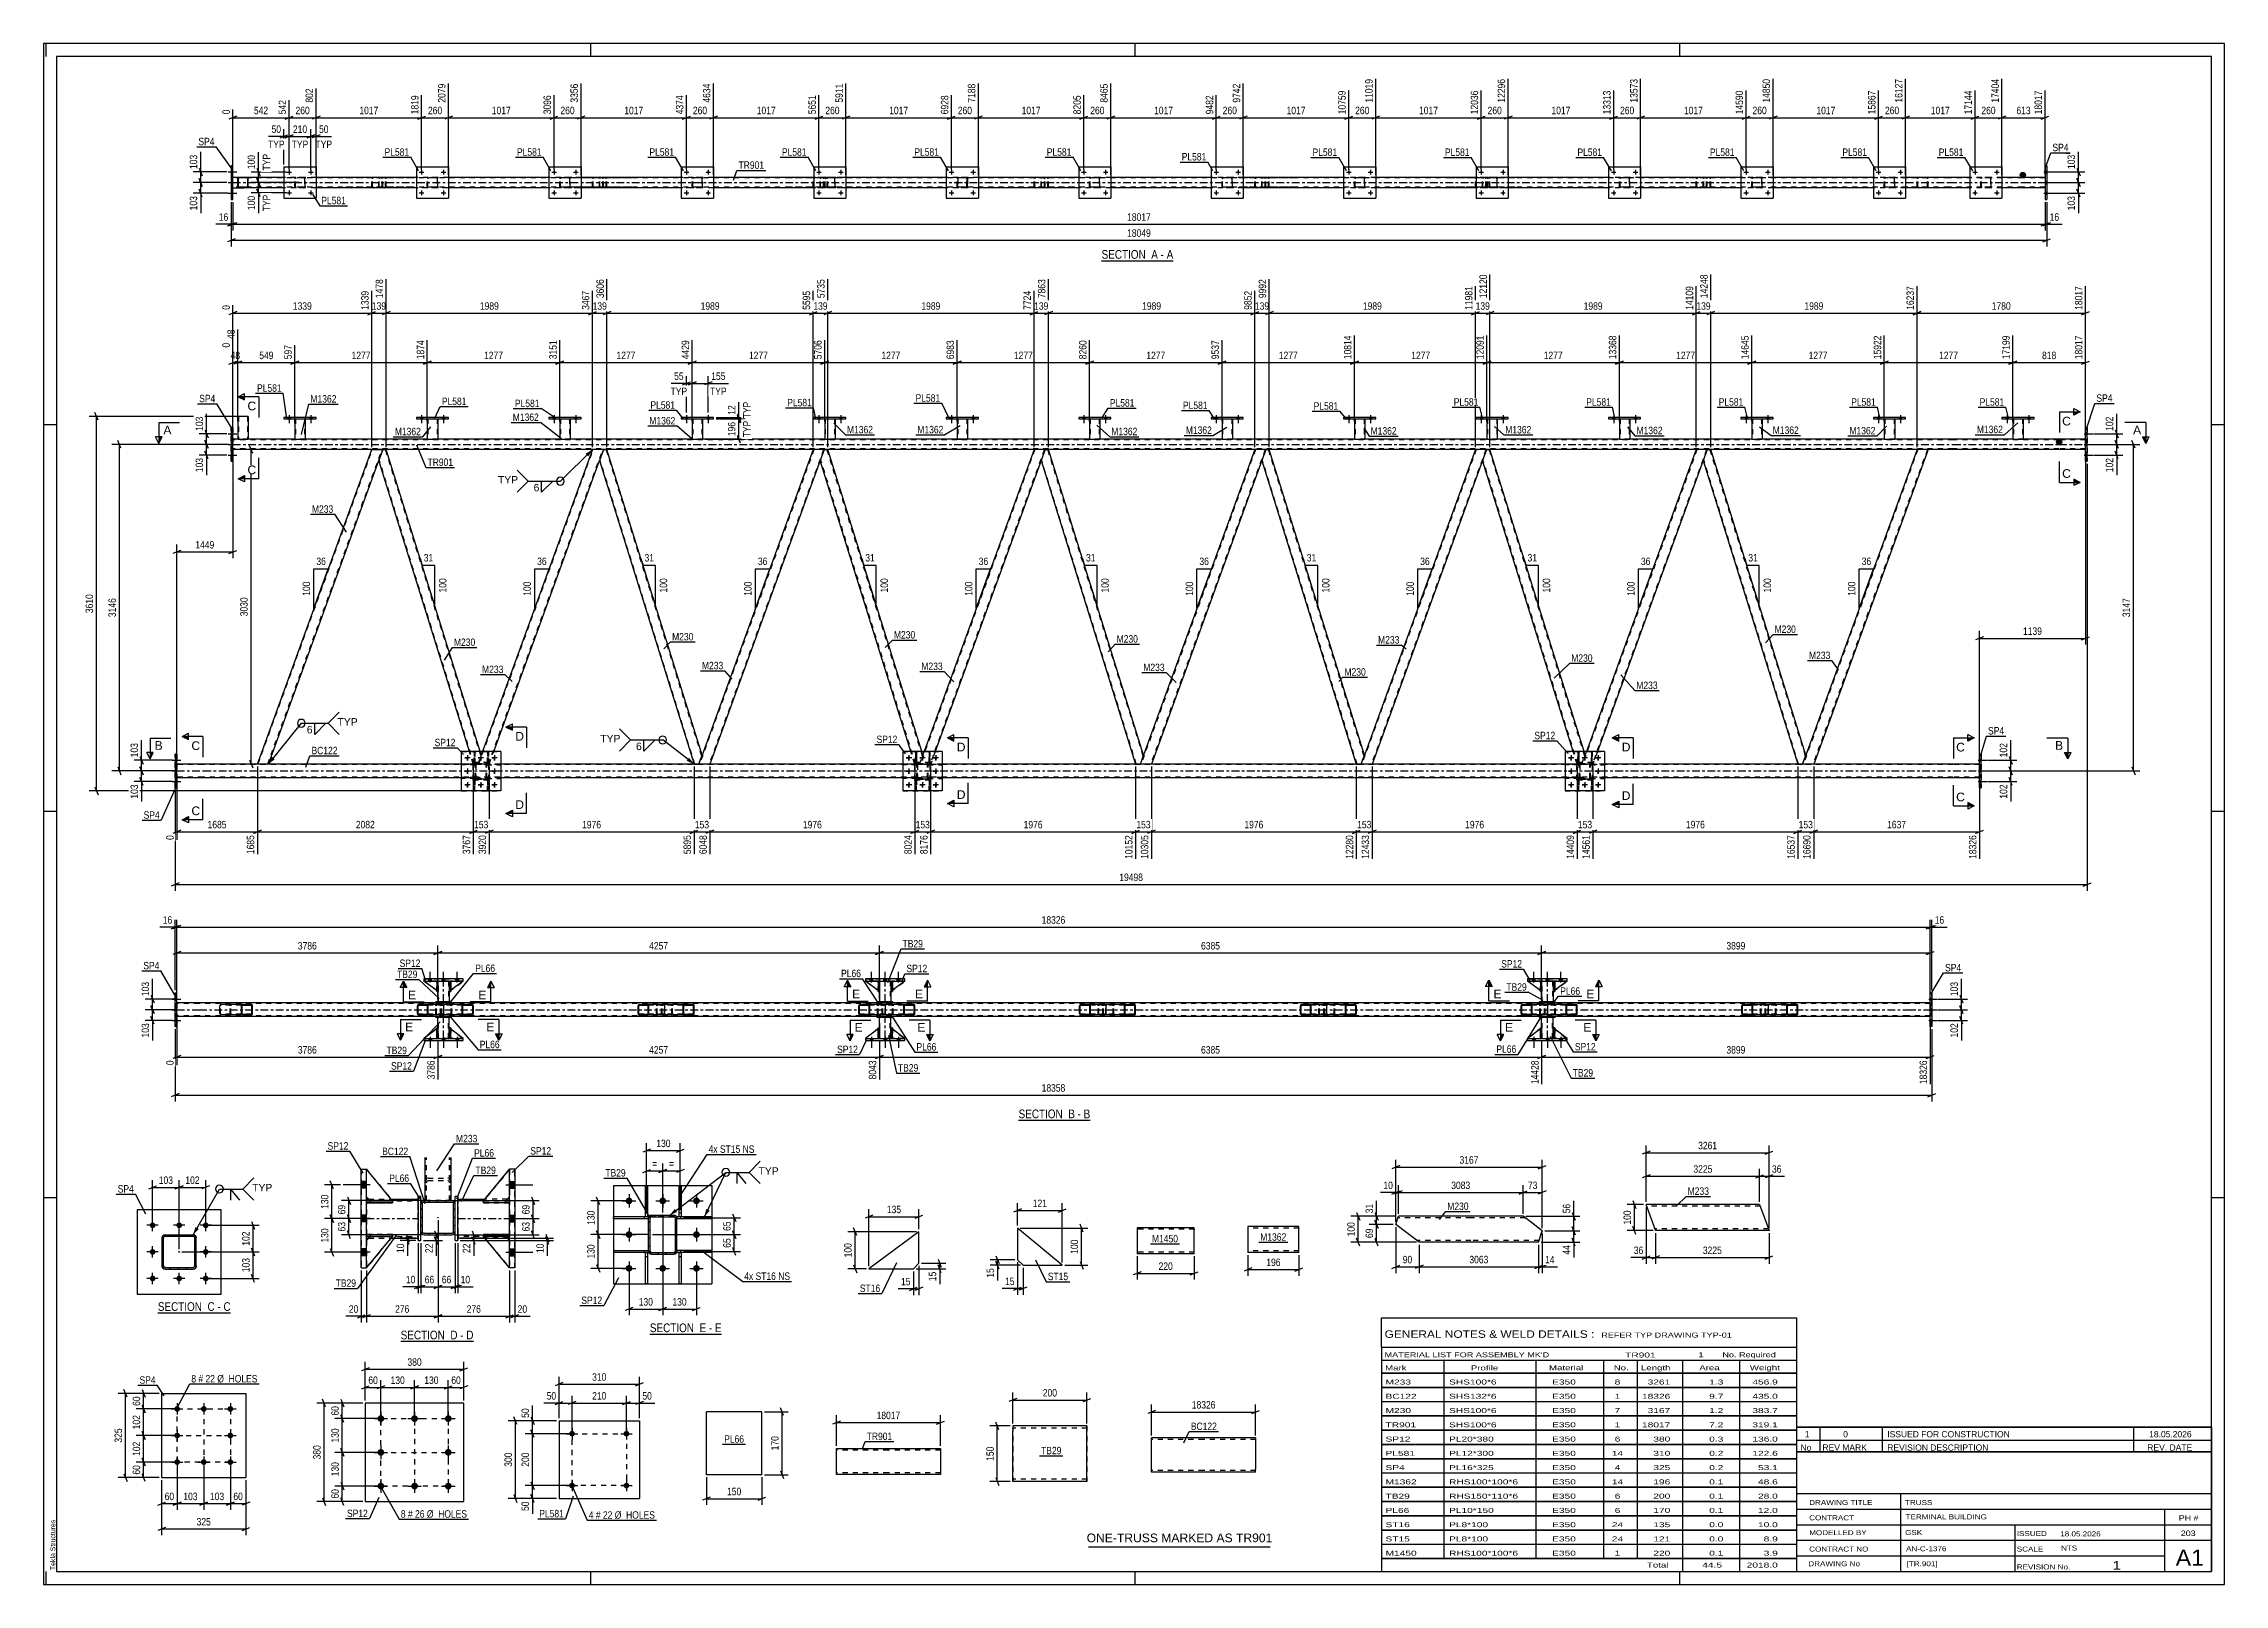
# Paper-space layout 'Layout1' of a CAD drawing. Header units: millimetres. Extents: x 0 to 841, y 0 to 594.
# The model-space entities are those that its viewports show. They can reach past a viewport. Long polylines and large blocks are cut down to what shows.
import ezdxf

# ---------------------------------------------------------------- set-up
doc = ezdxf.new("R2010")
doc.units = ezdxf.units.MM
doc.linetypes.add('DXK_LINE_DOT2', pattern=[3.9198, 1.9599, -1.9599])
doc.linetypes.add('DXK_LINE_DOT3', pattern=[5.9187, 2.979, -0.9799, 0.9799, -0.9799])
doc.layers.add('Viewport layer', color=7, linetype='Continuous', plot=False)
doc.styles.add('Arial', font='ARIAL.TTF', dxfattribs={"height": 0.2})
doc.styles.add('Arial Narrow', font='ARIALN.TTF', dxfattribs={"height": 0.2})

# ---------------------------------------------------------------- blocks, each defined once
blk = doc.blocks.new('Unknown-283133975-1133')
at = {"color": 5, "linetype": 'Continuous'}
for p, q in [((841, 594), (0, 594)), ((0, 594), (0, 0)), ((1, 589), (1, 594)), ((836, 589), (5, 589)), ((5, 589), (5, 5)), ((211, 589), (211, 594)), ((421, 589), (421, 594)), ((631, 589), (631, 594)), ((836, 5), (836, 589)), ((841, 0), (841, 594)), ((5, 447), (0, 447)), ((841, 447), (836, 447)), ((5, 298), (0, 298)), ((841, 298), (836, 298)), ((5, 149), (0, 149)), ((841, 149), (836, 149)), ((0, 0), (841, 0)), ((1, 0), (1, 5)), ((5, 5), (836, 5)), ((211, 0), (211, 5)), ((421, 0), (421, 5)), ((631, 0), (631, 5))]:
    blk.add_line(p, q, dxfattribs=at)
at = {"color": 174, "linetype": 'Continuous', "style": 'Arial'}
blk.add_text('Tekla Structures', height=1.9102, rotation=90, dxfattribs=at).set_placement((4.5, 5.5))
blk = doc.blocks.new('Unknown-283133975-11 - 1373')
at = {"color": 6, "linetype": 'Continuous'}
blk.add_line((408.01, 510.32), (435.65, 510.32), dxfattribs=at)
at = {"color": 0, "linetype": 'Continuous'}
blk.add_wipeout([(426.11, 511.07), (426.11, 514.57), (408.01, 514.57), (408.01, 511.07)], dxfattribs=at)
blk.add_wipeout([(429.72, 511.07), (429.72, 514.57), (427.16, 514.57), (427.16, 511.07)], dxfattribs=at)
at = {"color": 7, "linetype": 'Continuous', "style": 'Arial Narrow'}
blk.add_text('SECTION ', height=3.34, dxfattribs=at).set_placement((408.01, 511.07))
at = {"color": 0, "linetype": 'Continuous'}
blk.add_wipeout([(432.05, 511.07), (432.05, 514.57), (430.77, 514.57), (430.77, 511.07)], dxfattribs=at)
blk.add_wipeout([(435.65, 511.07), (435.65, 514.57), (433.1, 514.57), (433.1, 511.07)], dxfattribs=at)
at = {"color": 7, "linetype": 'Continuous', "style": 'Arial Narrow'}
for s, p in [('A', (427.16, 511.07)), ('A', (433.1, 511.07)), ('-', (430.77, 511.07))]:
    blk.add_text(s, height=3.34, dxfattribs=at).set_placement(p)
blk = doc.blocks.new('Unknown-283133975-12 - 4290')
at = {"color": 6, "linetype": 'Continuous'}
blk.add_line((375.99, 178.97), (403.64, 178.97), dxfattribs=at)
at = {"color": 0, "linetype": 'Continuous'}
blk.add_wipeout([(394.1, 179.72), (394.1, 183.22), (375.99, 183.22), (375.99, 179.72)], dxfattribs=at)
blk.add_wipeout([(397.71, 179.72), (397.71, 183.22), (395.15, 183.22), (395.15, 179.72)], dxfattribs=at)
at = {"color": 7, "linetype": 'Continuous', "style": 'Arial Narrow'}
blk.add_text('SECTION ', height=3.34, dxfattribs=at).set_placement((375.99, 179.72))
at = {"color": 0, "linetype": 'Continuous'}
blk.add_wipeout([(400.03, 179.72), (400.03, 183.22), (398.76, 183.22), (398.76, 179.72)], dxfattribs=at)
blk.add_wipeout([(403.64, 179.72), (403.64, 183.22), (401.08, 183.22), (401.08, 179.72)], dxfattribs=at)
at = {"color": 7, "linetype": 'Continuous', "style": 'Arial Narrow'}
for s, p in [('B', (395.15, 179.72)), ('-', (398.76, 179.72)), ('B', (401.08, 179.72))]:
    blk.add_text(s, height=3.34, dxfattribs=at).set_placement(p)
blk = doc.blocks.new('Unknown-283133975-13 - 19844')
at = {"color": 6, "linetype": 'Continuous'}
blk.add_line((44.05, 104.68), (72.12, 104.68), dxfattribs=at)
at = {"color": 0, "linetype": 'Continuous'}
blk.add_wipeout([(62.16, 105.43), (62.16, 108.93), (44.05, 108.93), (44.05, 105.43)], dxfattribs=at)
blk.add_wipeout([(65.98, 105.43), (65.98, 108.93), (63.21, 108.93), (63.21, 105.43)], dxfattribs=at)
at = {"color": 7, "linetype": 'Continuous', "style": 'Arial Narrow'}
blk.add_text('SECTION ', height=3.34, dxfattribs=at).set_placement((44.05, 105.43))
at = {"color": 0, "linetype": 'Continuous'}
blk.add_wipeout([(68.31, 105.43), (68.31, 108.93), (67.03, 108.93), (67.03, 105.43)], dxfattribs=at)
blk.add_wipeout([(72.12, 105.43), (72.12, 108.93), (69.36, 108.93), (69.36, 105.43)], dxfattribs=at)
at = {"color": 7, "linetype": 'Continuous', "style": 'Arial Narrow'}
for s, p in [('C', (63.21, 105.43)), ('-', (67.03, 105.43)), ('C', (69.36, 105.43))]:
    blk.add_text(s, height=3.34, dxfattribs=at).set_placement(p)
blk = doc.blocks.new('Unknown-283133975-14 - 20069')
at = {"color": 6, "linetype": 'Continuous'}
blk.add_line((137.7, 93.71), (165.77, 93.71), dxfattribs=at)
at = {"color": 0, "linetype": 'Continuous'}
blk.add_wipeout([(155.81, 94.46), (155.81, 97.96), (137.7, 97.96), (137.7, 94.46)], dxfattribs=at)
blk.add_wipeout([(159.63, 94.46), (159.63, 97.96), (156.86, 97.96), (156.86, 94.46)], dxfattribs=at)
at = {"color": 7, "linetype": 'Continuous', "style": 'Arial Narrow'}
blk.add_text('SECTION ', height=3.34, dxfattribs=at).set_placement((137.7, 94.46))
at = {"color": 0, "linetype": 'Continuous'}
blk.add_wipeout([(161.95, 94.46), (161.95, 97.96), (160.68, 97.96), (160.68, 94.46)], dxfattribs=at)
blk.add_wipeout([(165.77, 94.46), (165.77, 97.96), (163, 97.96), (163, 94.46)], dxfattribs=at)
at = {"color": 7, "linetype": 'Continuous', "style": 'Arial Narrow'}
for s, p in [('D', (156.86, 94.46)), ('-', (160.68, 94.46)), ('D', (163, 94.46))]:
    blk.add_text(s, height=3.34, dxfattribs=at).set_placement(p)
blk = doc.blocks.new('Unknown-283133975-15 - 20395')
at = {"color": 6, "linetype": 'Continuous'}
blk.add_line((233.8, 96.49), (261.45, 96.49), dxfattribs=at)
at = {"color": 0, "linetype": 'Continuous'}
blk.add_wipeout([(251.91, 97.24), (251.91, 100.74), (233.8, 100.74), (233.8, 97.24)], dxfattribs=at)
blk.add_wipeout([(255.51, 97.24), (255.51, 100.74), (252.96, 100.74), (252.96, 97.24)], dxfattribs=at)
at = {"color": 7, "linetype": 'Continuous', "style": 'Arial Narrow'}
blk.add_text('SECTION ', height=3.34, dxfattribs=at).set_placement((233.8, 97.24))
at = {"color": 0, "linetype": 'Continuous'}
blk.add_wipeout([(257.84, 97.24), (257.84, 100.74), (256.56, 100.74), (256.56, 97.24)], dxfattribs=at)
blk.add_wipeout([(261.45, 97.24), (261.45, 100.74), (258.89, 100.74), (258.89, 97.24)], dxfattribs=at)
at = {"color": 7, "linetype": 'Continuous', "style": 'Arial Narrow'}
for s, p in [('E', (252.96, 97.24)), ('-', (256.56, 97.24)), ('E', (258.89, 97.24))]:
    blk.add_text(s, height=3.34, dxfattribs=at).set_placement(p)
blk = doc.blocks.new('Bolt-283133975-1537 - 1373')
at = {"linetype": 'Continuous'}
for points in [[(605.93, 544.44, -1), (605.05, 544.44, -1)], [(614.33, 544.44, -1), (613.45, 544.44, -1)]]:
    blk.add_hatch(color=1, dxfattribs=at).paths.add_polyline_path(points)
at = {"color": 1, "linetype": 'Continuous'}
for p, q in [((604.61, 544.44), (606.37, 544.44)), ((605.49, 545.32), (605.49, 543.56)), ((613.01, 544.44), (614.77, 544.44)), ((613.89, 545.32), (613.89, 543.56))]:
    blk.add_line(p, q, dxfattribs=at)
blk = doc.blocks.new('Bolt-283133975-1601 - 1373')
at = {"linetype": 'Continuous'}
for points in [[(72.99, 544.1), (72.99, 544.98), (72.35, 544.98), (72.35, 544.1)], [(72.99, 544.1), (72.99, 544.98), (72.35, 544.98), (72.35, 544.1)], [(72.99, 544.1), (72.99, 544.98), (72.35, 544.98), (72.35, 544.1)], [(72.99, 540), (72.99, 540.88), (72.35, 540.88), (72.35, 540)], [(72.99, 540), (72.99, 540.88), (72.35, 540.88), (72.35, 540)], [(72.99, 535.9), (72.99, 536.78), (72.35, 536.78), (72.35, 535.9)], [(72.99, 535.9), (72.99, 536.78), (72.35, 536.78), (72.35, 535.9)], [(72.99, 535.9), (72.99, 536.78), (72.35, 536.78), (72.35, 535.9)]]:
    blk.add_hatch(color=1, dxfattribs=at).paths.add_polyline_path(points)
at = {"color": 1, "linetype": 'Continuous'}
for p, q in [((71.19, 544.54), (74.51, 544.54)), ((71.19, 544.54), (74.51, 544.54)), ((71.19, 544.54), (74.51, 544.54)), ((71.19, 540.44), (74.51, 540.44)), ((71.19, 540.44), (74.51, 540.44)), ((72.35, 544.98), (72.99, 544.98)), ((72.35, 544.98), (72.99, 544.98)), ((72.35, 544.98), (72.99, 544.98)), ((72.35, 544.1), (72.99, 544.1)), ((72.35, 544.1), (72.99, 544.1)), ((72.35, 544.1), (72.99, 544.1)), ((72.35, 540.88), (72.99, 540.88)), ((72.35, 540.88), (72.99, 540.88)), ((72.35, 540), (72.99, 540)), ((72.35, 540), (72.99, 540)), ((71.19, 536.34), (74.51, 536.34)), ((71.19, 536.34), (74.51, 536.34)), ((71.19, 536.34), (74.51, 536.34)), ((72.35, 536.78), (72.99, 536.78)), ((72.35, 536.78), (72.99, 536.78)), ((72.35, 536.78), (72.99, 536.78)), ((72.35, 535.9), (72.99, 535.9)), ((72.35, 535.9), (72.99, 535.9)), ((72.35, 535.9), (72.99, 535.9))]:
    blk.add_line(p, q, dxfattribs=at)
blk = doc.blocks.new('Part-283133975-1421 - 1373')
at = {"color": 7, "linetype": 'DXK_LINE_DOT2'}
for p, q in [((470.82, 542.44), (455.83, 542.44)), ((470.82, 542.2), (455.83, 542.2)), ((470.82, 538.68), (455.83, 538.68)), ((470.82, 538.44), (455.83, 538.44)), ((467.11, 542.13), (467.08, 541.96)), ((467.08, 538.92), (467.08, 541.96)), ((467.08, 538.92), (467.11, 538.73)), ((467.11, 542.14), (467.11, 542.13)), ((467.33, 541.96), (467.35, 542.05)), ((467.33, 538.92), (467.33, 541.96)), ((467.35, 538.82), (467.33, 538.92)), ((467.35, 542.05), (467.41, 542.13)), ((467.41, 538.75), (467.35, 538.82)), ((467.59, 542.44), (467.39, 542.4)), ((467.39, 538.47), (467.59, 538.44)), ((467.41, 542.13), (467.49, 542.18)), ((467.49, 538.69), (467.41, 538.75)), ((467.49, 542.18), (467.59, 542.2)), ((467.59, 538.68), (467.49, 538.69)), ((471.02, 542.4), (470.82, 542.44)), ((470.82, 542.2), (470.92, 542.18)), ((470.92, 538.69), (470.82, 538.68)), ((470.82, 538.44), (471.02, 538.47)), ((470.92, 542.18), (471, 542.13)), ((471, 538.75), (470.92, 538.69)), ((471, 542.13), (471.06, 542.05)), ((471.06, 538.82), (471, 538.75)), ((471.06, 542.05), (471.08, 541.96)), ((471.08, 538.92), (471.06, 538.82)), ((471.08, 538.92), (471.08, 541.96)), ((471.3, 542.13), (471.29, 542.14)), ((471.29, 538.73), (471.33, 538.92)), ((471.33, 541.96), (471.3, 542.13)), ((471.33, 538.92), (471.33, 541.96))]:
    blk.add_line(p, q, dxfattribs=at)
for centre, start, end in [((467.57, 541.94), 110.75831, 155.68004), ((467.57, 538.94), 204.31995, 249.24168), ((470.84, 541.94), 24.31995, 69.24168), ((470.84, 538.94), 290.75831, 335.68004)]:
    blk.add_arc(centre, 0.496, start, end, dxfattribs=at)
blk = doc.blocks.new('Bolt-283133975-1533 - 1373')
at = {"linetype": 'Continuous'}
for points in [[(708.09, 544.44, -1), (707.21, 544.44, -1)], [(716.49, 544.44, -1), (715.61, 544.44, -1)]]:
    blk.add_hatch(color=1, dxfattribs=at).paths.add_polyline_path(points)
at = {"color": 1, "linetype": 'Continuous'}
for p, q in [((706.77, 544.44), (708.53, 544.44)), ((707.65, 545.32), (707.65, 543.56)), ((715.17, 544.44), (716.93, 544.44)), ((716.05, 545.32), (716.05, 543.56))]:
    blk.add_line(p, q, dxfattribs=at)
blk = doc.blocks.new('Part-283133975-1405 - 1373')
at = {"color": 7, "linetype": 'DXK_LINE_DOT2'}
for p, q in [((129.27, 542.14), (129.25, 541.96)), ((129.25, 538.92), (129.25, 541.96)), ((129.25, 538.92), (129.27, 538.73)), ((129.33, 542.3), (129.27, 542.14)), ((129.27, 538.73), (129.33, 538.58)), ((129.42, 542.4), (129.33, 542.3)), ((129.33, 538.58), (129.42, 538.47)), ((129.38, 541.96), (129.39, 542.05)), ((129.38, 538.92), (129.38, 541.96)), ((129.39, 538.82), (129.38, 538.92)), ((129.39, 542.05), (129.42, 542.13)), ((129.42, 538.75), (129.39, 538.82)), ((129.52, 542.44), (129.42, 542.4)), ((129.42, 542.13), (129.47, 542.18)), ((129.47, 538.69), (129.42, 538.75)), ((129.42, 538.47), (129.52, 538.44)), ((129.47, 542.18), (129.52, 542.2)), ((129.52, 538.68), (129.47, 538.69)), ((141.68, 542.44), (129.52, 542.44)), ((141.68, 542.2), (129.52, 542.2)), ((141.68, 538.68), (129.52, 538.68)), ((141.68, 538.44), (129.52, 538.44)), ((130.79, 542.2), (130.79, 542.44)), ((130.79, 538.44), (130.79, 538.68)), ((131.8, 542.4), (131.61, 542.44)), ((131.61, 542.2), (131.71, 542.18)), ((131.71, 538.69), (131.61, 538.68)), ((131.61, 538.44), (131.8, 538.47)), ((131.71, 542.18), (131.79, 542.13)), ((131.79, 538.75), (131.71, 538.69)), ((131.79, 542.13), (131.84, 542.05)), ((131.84, 538.82), (131.79, 538.75)), ((131.84, 542.05), (131.86, 541.96)), ((131.86, 538.92), (131.84, 538.82)), ((131.86, 538.92), (131.86, 541.96)), ((132.08, 542.13), (132.07, 542.14)), ((132.07, 538.73), (132.11, 538.92)), ((132.11, 541.96), (132.08, 542.13)), ((132.11, 538.92), (132.11, 541.96))]:
    blk.add_line(p, q, dxfattribs=at)
for centre, start, end in [((131.62, 541.94), 23.8494, 68.8059), ((131.62, 538.93), 291.19409, 336.15059)]:
    blk.add_arc(centre, 0.492, start, end, dxfattribs=at)
blk = doc.blocks.new('Part-283133975-1525 - 1373')
at = {"color": 7, "linetype": 'DXK_LINE_DOT2'}
for p, q in [((709.85, 541.96), (709.89, 542.14)), ((709.89, 542.14), (709.85, 541.96)), ((709.85, 538.92), (709.85, 541.96)), ((709.89, 538.73), (709.85, 538.92)), ((709.85, 538.92), (709.89, 538.73)), ((710.09, 541.96), (710.11, 542.05)), ((710.09, 538.92), (710.09, 541.96)), ((710.11, 538.82), (710.09, 538.92)), ((710.11, 542.05), (710.16, 542.12)), ((710.16, 538.75), (710.11, 538.82)), ((710.15, 542.4), (710.33, 542.44)), ((710.33, 542.44), (710.15, 542.4)), ((710.33, 538.44), (710.15, 538.47)), ((710.15, 538.47), (710.33, 538.44)), ((710.16, 542.12), (710.24, 542.18)), ((710.24, 538.69), (710.16, 538.75)), ((710.24, 542.18), (710.33, 542.2)), ((710.33, 538.68), (710.24, 538.69)), ((713.37, 542.44), (710.33, 542.44)), ((713.37, 542.2), (710.33, 542.2)), ((713.37, 538.68), (710.33, 538.68)), ((713.37, 538.44), (710.33, 538.44)), ((713.37, 542.44), (713.56, 542.4)), ((713.56, 542.4), (713.37, 542.44)), ((713.37, 542.2), (713.47, 542.18)), ((713.47, 538.69), (713.37, 538.68)), ((713.56, 538.47), (713.37, 538.44)), ((713.37, 538.44), (713.56, 538.47)), ((713.47, 542.18), (713.54, 542.12)), ((713.54, 538.75), (713.47, 538.69)), ((713.54, 542.12), (713.6, 542.05)), ((713.6, 538.82), (713.54, 538.75)), ((713.6, 542.05), (713.61, 541.96)), ((713.61, 538.92), (713.6, 538.82)), ((713.61, 541.96), (713.61, 538.92)), ((713.82, 542.14), (713.85, 541.96)), ((713.85, 541.96), (713.82, 542.14)), ((713.85, 538.92), (713.82, 538.73)), ((713.82, 538.73), (713.85, 538.92)), ((713.85, 538.92), (713.85, 541.96))]:
    blk.add_line(p, q, dxfattribs=at)
at = {"color": 7, "linetype": 'DXK_LINE_DOT3'}
blk.add_line((711.85, 540.44), (711.85, 540.44), dxfattribs=at)
at = {"color": 7, "linetype": 'DXK_LINE_DOT2'}
for centre, start, end in [((710.33, 541.96), 112.5, 157.5), ((710.33, 541.96), 112.5, 157.5), ((710.33, 538.92), 202.5, 247.5), ((710.33, 538.92), 202.5, 247.5), ((713.37, 541.96), 22.5, 67.5), ((713.37, 541.96), 22.5, 67.5), ((713.37, 538.92), 292.5, 337.5), ((713.37, 538.92), 292.5, 337.5)]:
    blk.add_arc(centre, 0.48, start, end, dxfattribs=at)
blk = doc.blocks.new('Part-283133975-1530 - 1373')
at = {"color": 2, "linetype": 'Continuous'}
for p, q in [((705.65, 546.44), (705.65, 534.44)), ((705.65, 546.44), (718.05, 546.44)), ((718.05, 546.44), (718.05, 534.44)), ((705.65, 534.44), (718.05, 534.44))]:
    blk.add_line(p, q, dxfattribs=at)
blk = doc.blocks.new('Part-283133975-1402 - 1373')
at = {"color": 2, "linetype": 'Continuous'}
for p, q in [((772.49, 546.94), (771.85, 546.94)), ((771.85, 546.94), (771.85, 533.94)), ((772.49, 546.94), (772.49, 533.94)), ((771.85, 533.94), (772.49, 533.94))]:
    blk.add_line(p, q, dxfattribs=at)
blk = doc.blocks.new('Part-283133975-1565 - 1373')
at = {"color": 7, "linetype": 'DXK_LINE_DOT2'}
for p, q in [((747.03, 541.96), (747.07, 542.14)), ((747.07, 542.14), (747.03, 541.96)), ((747.03, 538.92), (747.03, 541.96)), ((747.07, 538.73), (747.03, 538.92)), ((747.03, 538.92), (747.07, 538.73)), ((747.27, 541.96), (747.29, 542.05)), ((747.27, 538.92), (747.27, 541.96)), ((747.29, 538.82), (747.27, 538.92)), ((747.29, 542.05), (747.34, 542.12)), ((747.34, 538.75), (747.29, 538.82)), ((747.33, 542.4), (747.51, 542.44)), ((747.51, 542.44), (747.33, 542.4)), ((747.51, 538.44), (747.33, 538.47)), ((747.33, 538.47), (747.51, 538.44)), ((747.34, 542.12), (747.42, 542.18)), ((747.42, 538.69), (747.34, 538.75)), ((747.42, 542.18), (747.51, 542.2)), ((747.51, 538.68), (747.42, 538.69)), ((750.55, 542.44), (747.51, 542.44)), ((750.55, 542.2), (747.51, 542.2)), ((750.55, 538.68), (747.51, 538.68)), ((750.55, 538.44), (747.51, 538.44)), ((750.55, 542.44), (750.74, 542.4)), ((750.74, 542.4), (750.55, 542.44)), ((750.55, 542.2), (750.65, 542.18)), ((750.65, 538.69), (750.55, 538.68)), ((750.74, 538.47), (750.55, 538.44)), ((750.55, 538.44), (750.74, 538.47)), ((750.65, 542.18), (750.72, 542.12)), ((750.72, 538.75), (750.65, 538.69)), ((750.72, 542.12), (750.78, 542.05)), ((750.78, 538.82), (750.72, 538.75)), ((750.78, 542.05), (750.79, 541.96)), ((750.79, 538.92), (750.78, 538.82)), ((750.79, 541.96), (750.79, 538.92)), ((751, 542.14), (751.03, 541.96)), ((751.03, 541.96), (751, 542.14)), ((751.03, 538.92), (751, 538.73)), ((751, 538.73), (751.03, 538.92)), ((751.03, 538.92), (751.03, 541.96))]:
    blk.add_line(p, q, dxfattribs=at)
at = {"color": 7, "linetype": 'DXK_LINE_DOT3'}
blk.add_line((749.03, 540.44), (749.03, 540.44), dxfattribs=at)
at = {"color": 7, "linetype": 'DXK_LINE_DOT2'}
for centre, start, end in [((747.51, 541.96), 112.5, 157.5), ((747.51, 541.96), 112.5, 157.5), ((747.51, 538.92), 202.5, 247.5), ((747.51, 538.92), 202.5, 247.5), ((750.55, 541.96), 22.5, 67.5), ((750.55, 541.96), 22.5, 67.5), ((750.55, 538.92), 292.5, 337.5), ((750.55, 538.92), 292.5, 337.5)]:
    blk.add_arc(centre, 0.48, start, end, dxfattribs=at)
blk = doc.blocks.new('Part-283133975-1420 - 1373')
at = {"color": 7, "linetype": 'DXK_LINE_DOT2'}
for p, q in [((555.96, 542.44), (540.97, 542.44)), ((555.96, 542.2), (540.97, 542.2)), ((555.96, 538.68), (540.97, 538.68)), ((555.96, 538.44), (540.97, 538.44)), ((552.25, 542.13), (552.21, 541.96)), ((552.21, 538.92), (552.21, 541.96)), ((552.21, 538.92), (552.25, 538.73)), ((552.25, 542.14), (552.25, 542.13)), ((552.46, 541.96), (552.48, 542.05)), ((552.46, 538.92), (552.46, 541.96)), ((552.48, 538.82), (552.46, 538.92)), ((552.48, 542.05), (552.54, 542.13)), ((552.54, 538.75), (552.48, 538.82)), ((552.72, 542.44), (552.52, 542.4)), ((552.52, 538.47), (552.72, 538.44)), ((552.54, 542.13), (552.62, 542.18)), ((552.62, 538.69), (552.54, 538.75)), ((552.62, 542.18), (552.72, 542.2)), ((552.72, 538.68), (552.62, 538.69)), ((556.15, 542.4), (555.96, 542.44)), ((555.96, 542.2), (556.05, 542.18)), ((556.05, 538.69), (555.96, 538.68)), ((555.96, 538.44), (556.15, 538.47)), ((556.05, 542.18), (556.14, 542.13)), ((556.14, 538.75), (556.05, 538.69)), ((556.14, 542.13), (556.19, 542.05)), ((556.19, 538.82), (556.14, 538.75)), ((556.19, 542.05), (556.21, 541.96)), ((556.21, 538.92), (556.19, 538.82)), ((556.21, 538.92), (556.21, 541.96)), ((556.43, 542.13), (556.43, 542.14)), ((556.47, 541.96), (556.43, 542.13)), ((556.43, 538.73), (556.47, 538.92)), ((556.47, 538.92), (556.47, 541.96))]:
    blk.add_line(p, q, dxfattribs=at)
for centre, start, end in [((552.7, 541.94), 110.75831, 155.68004), ((552.7, 538.94), 204.31995, 249.24168), ((555.97, 541.94), 24.31995, 69.24168), ((555.97, 538.94), 290.75831, 335.68004)]:
    blk.add_arc(centre, 0.496, start, end, dxfattribs=at)
blk = doc.blocks.new('Bolt-283133975-1532 - 1373')
at = {"linetype": 'Continuous'}
for points in [[(745.27, 536.44, -1), (744.39, 536.44, -1)], [(753.67, 536.44, -1), (752.79, 536.44, -1)]]:
    blk.add_hatch(color=1, dxfattribs=at).paths.add_polyline_path(points)
at = {"color": 1, "linetype": 'Continuous'}
for p, q in [((743.95, 536.44), (745.71, 536.44)), ((744.83, 537.32), (744.83, 535.56)), ((752.35, 536.44), (754.11, 536.44)), ((753.23, 537.32), (753.23, 535.56))]:
    blk.add_line(p, q, dxfattribs=at)
blk = doc.blocks.new('Part-283133975-1404 - 1373')
at = {"color": 7, "linetype": 'DXK_LINE_DOT2'}
for p, q in [((214.4, 542.14), (214.38, 541.96)), ((214.38, 538.92), (214.38, 541.96)), ((214.38, 538.92), (214.4, 538.73)), ((214.46, 542.3), (214.4, 542.14)), ((214.4, 538.73), (214.46, 538.58)), ((214.55, 542.4), (214.46, 542.3)), ((214.46, 538.58), (214.55, 538.47)), ((214.52, 541.96), (214.53, 542.05)), ((214.52, 538.92), (214.52, 541.96)), ((214.53, 538.82), (214.52, 538.92)), ((214.53, 542.05), (214.56, 542.13)), ((214.56, 538.75), (214.53, 538.82)), ((214.65, 542.44), (214.55, 542.4)), ((214.55, 538.47), (214.65, 538.44)), ((214.56, 542.13), (214.6, 542.18)), ((214.6, 538.69), (214.56, 538.75)), ((214.6, 542.18), (214.65, 542.2)), ((214.65, 538.68), (214.6, 538.69)), ((226.81, 542.44), (214.65, 542.44)), ((226.81, 542.2), (214.65, 542.2)), ((226.81, 538.68), (214.65, 538.68)), ((226.81, 538.44), (214.65, 538.44)), ((215.93, 542.2), (215.93, 542.44)), ((215.93, 538.44), (215.93, 538.68)), ((216.94, 542.4), (216.74, 542.44)), ((216.74, 542.2), (216.84, 542.18)), ((216.84, 538.69), (216.74, 538.68)), ((216.74, 538.44), (216.94, 538.47)), ((216.84, 542.18), (216.92, 542.13)), ((216.92, 538.75), (216.84, 538.69)), ((216.92, 542.13), (216.98, 542.05)), ((216.98, 538.82), (216.92, 538.75)), ((216.98, 542.05), (217, 541.96)), ((217, 538.92), (216.98, 538.82)), ((217, 538.92), (217, 541.96)), ((217.21, 542.13), (217.21, 542.14)), ((217.25, 541.96), (217.21, 542.13)), ((217.21, 538.73), (217.25, 538.92)), ((217.25, 538.92), (217.25, 541.96))]:
    blk.add_line(p, q, dxfattribs=at)
for centre, start, end in [((216.76, 541.94), 23.8494, 68.8059), ((216.76, 538.93), 291.19409, 336.15059)]:
    blk.add_arc(centre, 0.492, start, end, dxfattribs=at)
blk = doc.blocks.new('Bolt-283133975-1534 - 1373')
at = {"linetype": 'Continuous'}
for points in [[(708.09, 536.44, -1), (707.21, 536.44, -1)], [(716.49, 536.44, -1), (715.61, 536.44, -1)]]:
    blk.add_hatch(color=1, dxfattribs=at).paths.add_polyline_path(points)
at = {"color": 1, "linetype": 'Continuous'}
for p, q in [((706.77, 536.44), (708.53, 536.44)), ((707.65, 537.32), (707.65, 535.56)), ((715.17, 536.44), (716.93, 536.44)), ((716.05, 537.32), (716.05, 535.56))]:
    blk.add_line(p, q, dxfattribs=at)
blk = doc.blocks.new('Part-283133975-1470 - 1373')
at = {"color": 2, "linetype": 'Continuous'}
for p, q in [((92.69, 546.44), (92.69, 534.44)), ((92.69, 546.44), (105.09, 546.44)), ((105.09, 546.44), (105.09, 534.44)), ((92.69, 534.44), (105.09, 534.44))]:
    blk.add_line(p, q, dxfattribs=at)
blk = doc.blocks.new('Part-283133975-1406 - 1373')
at = {"color": 7, "linetype": 'DXK_LINE_DOT2'}
for p, q in [((726.22, 542.44), (711.24, 542.44)), ((726.22, 542.2), (711.24, 542.2)), ((726.22, 538.68), (711.24, 538.68)), ((726.22, 538.44), (711.24, 538.44)), ((722.51, 542.13), (722.48, 541.96)), ((722.48, 538.92), (722.48, 541.96)), ((722.48, 538.92), (722.52, 538.73)), ((722.52, 542.14), (722.51, 542.13)), ((722.73, 541.96), (722.75, 542.05)), ((722.73, 538.92), (722.73, 541.96)), ((722.75, 538.82), (722.73, 538.92)), ((722.75, 542.05), (722.81, 542.13)), ((722.81, 538.75), (722.75, 538.82)), ((722.99, 542.44), (722.79, 542.4)), ((722.79, 538.47), (722.99, 538.44)), ((722.81, 542.13), (722.89, 542.18)), ((722.89, 538.69), (722.81, 538.75)), ((722.89, 542.18), (722.99, 542.2)), ((722.99, 538.68), (722.89, 538.69)), ((726.42, 542.4), (726.22, 542.44)), ((726.22, 542.2), (726.32, 542.18)), ((726.32, 538.69), (726.22, 538.68)), ((726.22, 538.44), (726.42, 538.47)), ((726.32, 542.18), (726.4, 542.13)), ((726.4, 538.75), (726.32, 538.69)), ((726.4, 542.13), (726.46, 542.05)), ((726.46, 538.82), (726.4, 538.75)), ((726.46, 542.05), (726.48, 541.96)), ((726.48, 538.92), (726.46, 538.82)), ((726.48, 538.92), (726.48, 541.96)), ((726.7, 542.13), (726.7, 542.14)), ((726.73, 541.96), (726.7, 542.13)), ((726.7, 538.73), (726.73, 538.92)), ((726.73, 538.92), (726.73, 541.96))]:
    blk.add_line(p, q, dxfattribs=at)
for centre, start, end in [((722.97, 541.94), 110.75831, 155.68004), ((722.97, 538.94), 204.31995, 249.24168), ((726.24, 541.94), 24.31995, 69.24168), ((726.24, 538.94), 290.75831, 335.68004)]:
    blk.add_arc(centre, 0.496, start, end, dxfattribs=at)
blk = doc.blocks.new('Bolt-283133975-1535 - 1373')
at = {"linetype": 'Continuous'}
for points in [[(657.01, 544.44, -1), (656.13, 544.44, -1)], [(665.41, 544.44, -1), (664.53, 544.44, -1)]]:
    blk.add_hatch(color=1, dxfattribs=at).paths.add_polyline_path(points)
at = {"color": 1, "linetype": 'Continuous'}
for p, q in [((655.69, 544.44), (657.45, 544.44)), ((656.57, 545.32), (656.57, 543.56)), ((664.09, 544.44), (665.85, 544.44)), ((664.97, 545.32), (664.97, 543.56))]:
    blk.add_line(p, q, dxfattribs=at)
blk = doc.blocks.new('Part-283133975-1471 - 1373')
at = {"color": 7, "linetype": 'DXK_LINE_DOT2'}
for p, q in [((250.13, 541.96), (250.17, 542.14)), ((250.17, 542.14), (250.13, 541.96)), ((250.13, 538.92), (250.13, 541.96)), ((250.17, 538.73), (250.13, 538.92)), ((250.13, 538.92), (250.17, 538.73)), ((250.37, 541.96), (250.39, 542.05)), ((250.37, 538.92), (250.37, 541.96)), ((250.39, 538.82), (250.37, 538.92)), ((250.39, 542.05), (250.44, 542.13)), ((250.44, 538.75), (250.39, 538.82)), ((250.43, 542.4), (250.61, 542.44)), ((250.61, 542.44), (250.43, 542.4)), ((250.61, 538.44), (250.43, 538.47)), ((250.43, 538.47), (250.61, 538.44)), ((250.44, 542.13), (250.52, 542.18)), ((250.52, 538.69), (250.44, 538.75)), ((250.52, 542.18), (250.61, 542.2)), ((250.61, 538.68), (250.52, 538.69)), ((253.65, 542.44), (250.61, 542.44)), ((253.65, 542.2), (250.61, 542.2)), ((253.65, 538.68), (250.61, 538.68)), ((253.65, 538.44), (250.61, 538.44)), ((253.65, 542.44), (253.83, 542.4)), ((253.83, 542.4), (253.65, 542.44)), ((253.65, 542.2), (253.74, 542.18)), ((253.74, 538.69), (253.65, 538.68)), ((253.83, 538.47), (253.65, 538.44)), ((253.65, 538.44), (253.83, 538.47)), ((253.74, 542.18), (253.82, 542.13)), ((253.82, 538.75), (253.74, 538.69)), ((253.82, 542.13), (253.87, 542.05)), ((253.87, 538.82), (253.82, 538.75)), ((253.87, 542.05), (253.89, 541.96)), ((253.89, 538.92), (253.87, 538.82)), ((253.89, 541.96), (253.89, 538.92)), ((254.09, 542.14), (254.13, 541.96)), ((254.13, 541.96), (254.09, 542.14)), ((254.13, 538.92), (254.09, 538.73)), ((254.09, 538.73), (254.13, 538.92)), ((254.13, 538.92), (254.13, 541.96))]:
    blk.add_line(p, q, dxfattribs=at)
at = {"color": 7, "linetype": 'DXK_LINE_DOT3'}
blk.add_line((252.13, 540.44), (252.13, 540.44), dxfattribs=at)
at = {"color": 7, "linetype": 'DXK_LINE_DOT2'}
for centre, start, end in [((250.61, 541.96), 112.5, 157.5), ((250.61, 541.96), 112.5, 157.5), ((250.61, 538.92), 202.5, 247.5), ((250.61, 538.92), 202.5, 247.5), ((253.65, 541.96), 22.5, 67.5), ((253.65, 541.96), 22.5, 67.5), ((253.65, 538.92), 292.5, 337.5), ((253.65, 538.92), 292.5, 337.5)]:
    blk.add_arc(centre, 0.48, start, end, dxfattribs=at)
blk = doc.blocks.new('Part-283133975-1407 - 1373')
at = {"color": 7, "linetype": 'DXK_LINE_DOT2'}
for p, q in [((641.09, 542.44), (626.1, 542.44)), ((641.09, 542.2), (626.1, 542.2)), ((641.09, 538.68), (626.1, 538.68)), ((641.09, 538.44), (626.1, 538.44)), ((637.38, 542.13), (637.34, 541.96)), ((637.34, 538.92), (637.34, 541.96)), ((637.34, 538.92), (637.38, 538.73)), ((637.38, 542.14), (637.38, 542.13)), ((637.6, 541.96), (637.62, 542.05)), ((637.6, 538.92), (637.6, 541.96)), ((637.62, 538.82), (637.6, 538.92)), ((637.62, 542.05), (637.67, 542.13)), ((637.67, 538.75), (637.62, 538.82)), ((637.85, 542.44), (637.66, 542.4)), ((637.66, 538.47), (637.85, 538.44)), ((637.67, 542.13), (637.76, 542.18)), ((637.76, 538.69), (637.67, 538.75)), ((637.76, 542.18), (637.85, 542.2)), ((637.85, 538.68), (637.76, 538.69)), ((641.28, 542.4), (641.09, 542.44)), ((641.09, 542.2), (641.19, 542.18)), ((641.19, 538.69), (641.09, 538.68)), ((641.09, 538.44), (641.28, 538.47)), ((641.19, 542.18), (641.27, 542.13)), ((641.27, 538.75), (641.19, 538.69)), ((641.27, 542.13), (641.33, 542.05)), ((641.33, 538.82), (641.27, 538.75)), ((641.33, 542.05), (641.34, 541.96)), ((641.34, 538.92), (641.33, 538.82)), ((641.34, 538.92), (641.34, 541.96)), ((641.56, 542.13), (641.56, 542.14)), ((641.6, 541.96), (641.56, 542.13)), ((641.56, 538.73), (641.6, 538.92)), ((641.6, 538.92), (641.6, 541.96))]:
    blk.add_line(p, q, dxfattribs=at)
for centre, start, end in [((637.83, 541.94), 110.75831, 155.68004), ((637.83, 538.94), 204.31995, 249.24168), ((641.11, 541.94), 24.31995, 69.24168), ((641.11, 538.94), 290.75831, 335.68004)]:
    blk.add_arc(centre, 0.496, start, end, dxfattribs=at)
blk = doc.blocks.new('Part-283133975-1432 - 1373')
at = {"color": 7, "linetype": 'DXK_LINE_DOT2'}
for p, q in [((384.67, 542.14), (384.65, 541.96)), ((384.65, 538.92), (384.65, 541.96)), ((384.65, 538.92), (384.67, 538.73)), ((384.73, 542.3), (384.67, 542.14)), ((384.67, 538.73), (384.73, 538.58)), ((384.82, 542.4), (384.73, 542.3)), ((384.73, 538.58), (384.82, 538.47)), ((384.79, 541.96), (384.8, 542.05)), ((384.79, 538.92), (384.79, 541.96)), ((384.8, 538.82), (384.79, 538.92)), ((384.8, 542.05), (384.83, 542.13)), ((384.83, 538.75), (384.8, 538.82)), ((384.92, 542.44), (384.82, 542.4)), ((384.82, 538.47), (384.92, 538.44)), ((384.83, 542.13), (384.87, 542.18)), ((384.87, 538.69), (384.83, 538.75)), ((384.87, 542.18), (384.92, 542.2)), ((384.92, 538.68), (384.87, 538.69)), ((397.08, 542.44), (384.92, 542.44)), ((397.08, 542.2), (384.92, 542.2)), ((397.08, 538.68), (384.92, 538.68)), ((397.08, 538.44), (384.92, 538.44)), ((386.2, 542.2), (386.2, 542.44)), ((386.2, 538.44), (386.2, 538.68)), ((387.21, 542.4), (387.01, 542.44)), ((387.01, 542.2), (387.11, 542.18)), ((387.11, 538.69), (387.01, 538.68)), ((387.01, 538.44), (387.21, 538.47)), ((387.11, 542.18), (387.19, 542.13)), ((387.19, 538.75), (387.11, 538.69)), ((387.19, 542.13), (387.24, 542.05)), ((387.24, 538.82), (387.19, 538.75)), ((387.24, 542.05), (387.26, 541.96)), ((387.26, 538.92), (387.24, 538.82)), ((387.26, 538.92), (387.26, 541.96)), ((387.48, 542.13), (387.48, 542.14)), ((387.52, 541.96), (387.48, 542.13)), ((387.48, 538.73), (387.52, 538.92)), ((387.52, 538.92), (387.52, 541.96))]:
    blk.add_line(p, q, dxfattribs=at)
for centre, start, end in [((387.03, 541.94), 23.8494, 68.8059), ((387.03, 538.93), 291.19409, 336.15059)]:
    blk.add_arc(centre, 0.492, start, end, dxfattribs=at)
blk = doc.blocks.new('Part-283133975-1433 - 1373')
at = {"color": 7, "linetype": 'DXK_LINE_DOT2'}
for p, q in [((299.54, 542.14), (299.52, 541.96)), ((299.52, 538.92), (299.52, 541.96)), ((299.52, 538.92), (299.54, 538.73)), ((299.6, 542.3), (299.54, 542.14)), ((299.54, 538.73), (299.6, 538.58)), ((299.68, 542.4), (299.6, 542.3)), ((299.6, 538.58), (299.68, 538.47)), ((299.65, 541.96), (299.66, 542.05)), ((299.65, 538.92), (299.65, 541.96)), ((299.66, 538.82), (299.65, 538.92)), ((299.66, 542.05), (299.69, 542.13)), ((299.69, 538.75), (299.66, 538.82)), ((299.79, 542.44), (299.68, 542.4)), ((299.68, 538.47), (299.79, 538.44)), ((299.69, 542.13), (299.74, 542.18)), ((299.74, 538.69), (299.69, 538.75)), ((299.74, 542.18), (299.79, 542.2)), ((299.79, 538.68), (299.74, 538.69)), ((311.94, 542.44), (299.79, 542.44)), ((311.94, 542.2), (299.79, 542.2)), ((311.94, 538.68), (299.79, 538.68)), ((311.94, 538.44), (299.79, 538.44)), ((301.06, 542.44), (301.06, 542.2)), ((301.06, 538.44), (301.06, 538.68)), ((302.07, 542.4), (301.88, 542.44)), ((301.88, 542.2), (301.97, 542.18)), ((301.97, 538.69), (301.88, 538.68)), ((301.88, 538.44), (302.07, 538.47)), ((301.97, 542.18), (302.06, 542.13)), ((302.06, 538.75), (301.97, 538.69)), ((302.06, 542.13), (302.11, 542.05)), ((302.11, 538.82), (302.06, 538.75)), ((302.11, 542.05), (302.13, 541.96)), ((302.13, 538.92), (302.11, 538.82)), ((302.13, 538.92), (302.13, 541.96)), ((302.35, 542.13), (302.34, 542.14)), ((302.34, 538.73), (302.38, 538.92)), ((302.38, 541.96), (302.35, 542.13)), ((302.38, 538.92), (302.38, 541.96))]:
    blk.add_line(p, q, dxfattribs=at)
for centre, start, end in [((301.89, 541.94), 23.8494, 68.8059), ((301.89, 538.93), 291.19409, 336.15059)]:
    blk.add_arc(centre, 0.492, start, end, dxfattribs=at)
blk = doc.blocks.new('Bolt-283133975-1555 - 1373')
at = {"linetype": 'Continuous'}
for points in [[(146.21, 544.44, -1), (145.33, 544.44, -1)], [(154.61, 544.44, -1), (153.73, 544.44, -1)]]:
    blk.add_hatch(color=1, dxfattribs=at).paths.add_polyline_path(points)
at = {"color": 1, "linetype": 'Continuous'}
for p, q in [((144.89, 544.44), (146.65, 544.44)), ((145.77, 545.32), (145.77, 543.56)), ((153.29, 544.44), (155.05, 544.44)), ((154.17, 545.32), (154.17, 543.56))]:
    blk.add_line(p, q, dxfattribs=at)
blk = doc.blocks.new('Part-283133975-1438 - 1373')
at = {"color": 2, "linetype": 'Continuous'}
for p, q in [((72.99, 546.94), (72.35, 546.94)), ((72.35, 546.94), (72.35, 533.94)), ((72.99, 533.94), (72.99, 546.94)), ((72.35, 533.94), (72.99, 533.94))]:
    blk.add_line(p, q, dxfattribs=at)
at = {"color": 7, "linetype": 'DXK_LINE_DOT2'}
for p, q in [((72.35, 546.94), (72.35, 533.94)), ((72.99, 533.94), (72.99, 546.94))]:
    blk.add_line(p, q, dxfattribs=at)
blk = doc.blocks.new('Part-283133975-1440 - 1373')
at = {"color": 7, "linetype": 'DXK_LINE_DOT2'}
for p, q in [((385.69, 542.44), (370.7, 542.44)), ((385.69, 542.2), (370.7, 542.2)), ((385.69, 538.68), (370.7, 538.68)), ((385.69, 538.44), (370.7, 538.44)), ((381.98, 542.13), (381.94, 541.96)), ((381.94, 538.92), (381.94, 541.96)), ((381.94, 538.92), (381.98, 538.73)), ((381.98, 542.14), (381.98, 542.13)), ((382.2, 541.96), (382.22, 542.05)), ((382.2, 538.92), (382.2, 541.96)), ((382.22, 538.82), (382.2, 538.92)), ((382.22, 542.05), (382.27, 542.13)), ((382.27, 538.75), (382.22, 538.82)), ((382.45, 542.44), (382.26, 542.4)), ((382.26, 538.47), (382.45, 538.44)), ((382.27, 542.13), (382.35, 542.18)), ((382.35, 538.69), (382.27, 538.75)), ((382.35, 542.18), (382.45, 542.2)), ((382.45, 538.68), (382.35, 538.69)), ((385.88, 542.4), (385.69, 542.44)), ((385.69, 542.2), (385.78, 542.18)), ((385.78, 538.69), (385.69, 538.68)), ((385.69, 538.44), (385.88, 538.47)), ((385.78, 542.18), (385.87, 542.13)), ((385.87, 538.75), (385.78, 538.69)), ((385.87, 542.13), (385.92, 542.05)), ((385.92, 538.82), (385.87, 538.75)), ((385.92, 542.05), (385.94, 541.96)), ((385.94, 538.92), (385.92, 538.82)), ((385.94, 538.92), (385.94, 541.96)), ((386.16, 542.13), (386.16, 542.14)), ((386.2, 541.96), (386.16, 542.13)), ((386.16, 538.73), (386.2, 538.92)), ((386.2, 538.92), (386.2, 541.96))]:
    blk.add_line(p, q, dxfattribs=at)
for centre, start, end in [((382.43, 541.94), 110.75831, 155.68004), ((382.43, 538.94), 204.31995, 249.24168), ((385.71, 541.94), 24.31995, 69.24168), ((385.71, 538.94), 290.75831, 335.68004)]:
    blk.add_arc(centre, 0.496, start, end, dxfattribs=at)
blk = doc.blocks.new('Part-283133975-1441 - 1373')
at = {"color": 7, "linetype": 'DXK_LINE_DOT2'}
for p, q in [((300.55, 542.44), (285.56, 542.44)), ((300.55, 542.2), (285.56, 542.2)), ((300.55, 538.68), (285.56, 538.68)), ((300.55, 538.44), (285.56, 538.44)), ((296.84, 542.13), (296.81, 541.96)), ((296.81, 538.92), (296.81, 541.96)), ((296.81, 538.92), (296.85, 538.73)), ((296.85, 542.14), (296.84, 542.13)), ((297.06, 541.96), (297.08, 542.05)), ((297.06, 538.92), (297.06, 541.96)), ((297.08, 538.82), (297.06, 538.92)), ((297.08, 542.05), (297.14, 542.13)), ((297.14, 538.75), (297.08, 538.82)), ((297.32, 542.44), (297.12, 542.4)), ((297.12, 538.47), (297.32, 538.44)), ((297.14, 542.13), (297.22, 542.18)), ((297.22, 538.69), (297.14, 538.75)), ((297.22, 542.18), (297.32, 542.2)), ((297.32, 538.68), (297.22, 538.69)), ((300.75, 542.4), (300.55, 542.44)), ((300.55, 542.2), (300.65, 542.18)), ((300.65, 538.69), (300.55, 538.68)), ((300.55, 538.44), (300.75, 538.47)), ((300.65, 542.18), (300.73, 542.13)), ((300.73, 538.75), (300.65, 538.69)), ((300.73, 542.13), (300.79, 542.05)), ((300.79, 538.82), (300.73, 538.75)), ((300.79, 542.05), (300.81, 541.96)), ((300.81, 538.92), (300.79, 538.82)), ((300.81, 538.92), (300.81, 541.96)), ((301.03, 542.13), (301.02, 542.14)), ((301.02, 538.73), (301.06, 538.92)), ((301.06, 541.96), (301.03, 542.13)), ((301.06, 538.92), (301.06, 541.96))]:
    blk.add_line(p, q, dxfattribs=at)
for centre, start, end in [((297.3, 541.94), 110.75831, 155.68004), ((297.3, 538.94), 204.31995, 249.24168), ((300.57, 541.94), 24.31995, 69.24168), ((300.57, 538.94), 290.75831, 335.68004)]:
    blk.add_arc(centre, 0.496, start, end, dxfattribs=at)
blk = doc.blocks.new('Part-283133975-1506 - 1373')
at = {"color": 2, "linetype": 'Continuous'}
for p, q in [((501.33, 546.44), (501.33, 534.44)), ((501.33, 546.44), (513.73, 546.44)), ((513.73, 546.44), (513.73, 534.44)), ((501.33, 534.44), (513.73, 534.44))]:
    blk.add_line(p, q, dxfattribs=at)
blk = doc.blocks.new('Part-283133975-1442 - 1373')
at = {"color": 7, "linetype": 'DXK_LINE_DOT2'}
for p, q in [((215.42, 542.44), (200.43, 542.44)), ((215.42, 542.2), (200.43, 542.2)), ((215.42, 538.68), (200.43, 538.68)), ((215.42, 538.44), (200.43, 538.44)), ((211.71, 542.13), (211.67, 541.96)), ((211.67, 538.92), (211.67, 541.96)), ((211.67, 538.92), (211.71, 538.73)), ((211.71, 542.14), (211.71, 542.13)), ((211.93, 541.96), (211.95, 542.05)), ((211.93, 538.92), (211.93, 541.96)), ((211.95, 538.82), (211.93, 538.92)), ((211.95, 542.05), (212, 542.13)), ((212, 538.75), (211.95, 538.82)), ((212.18, 542.44), (211.99, 542.4)), ((211.99, 538.47), (212.18, 538.44)), ((212, 542.13), (212.09, 542.18)), ((212.09, 538.69), (212, 538.75)), ((212.09, 542.18), (212.18, 542.2)), ((212.18, 538.68), (212.09, 538.69)), ((215.61, 542.4), (215.42, 542.44)), ((215.42, 542.2), (215.52, 542.18)), ((215.52, 538.69), (215.42, 538.68)), ((215.42, 538.44), (215.61, 538.47)), ((215.52, 542.18), (215.6, 542.13)), ((215.6, 538.75), (215.52, 538.69)), ((215.6, 542.13), (215.65, 542.05)), ((215.65, 538.82), (215.6, 538.75)), ((215.65, 542.05), (215.67, 541.96)), ((215.67, 538.92), (215.65, 538.82)), ((215.67, 538.92), (215.67, 541.96)), ((215.89, 542.13), (215.89, 542.14)), ((215.93, 541.96), (215.89, 542.13)), ((215.89, 538.73), (215.93, 538.92)), ((215.93, 538.92), (215.93, 541.96))]:
    blk.add_line(p, q, dxfattribs=at)
for centre, start, end in [((212.16, 541.94), 110.75831, 155.68004), ((212.16, 538.94), 204.31995, 249.24168), ((215.44, 541.94), 24.31995, 69.24168), ((215.44, 538.94), 290.75831, 335.68004)]:
    blk.add_arc(centre, 0.496, start, end, dxfattribs=at)
blk = doc.blocks.new('Part-283133975-1507 - 1373')
at = {"color": 7, "linetype": 'DXK_LINE_DOT2'}
for p, q in [((556.61, 541.96), (556.65, 542.14)), ((556.65, 542.14), (556.61, 541.96)), ((556.61, 538.92), (556.61, 541.96)), ((556.65, 538.73), (556.61, 538.92)), ((556.61, 538.92), (556.65, 538.73)), ((556.85, 541.96), (556.87, 542.05)), ((556.85, 538.92), (556.85, 541.96)), ((556.87, 538.82), (556.85, 538.92)), ((556.87, 542.05), (556.92, 542.12)), ((556.92, 538.75), (556.87, 538.82)), ((556.91, 542.4), (557.09, 542.44)), ((557.09, 542.44), (556.91, 542.4)), ((557.09, 538.44), (556.91, 538.47)), ((556.91, 538.47), (557.09, 538.44)), ((556.92, 542.12), (557, 542.18)), ((557, 538.69), (556.92, 538.75)), ((557, 542.18), (557.09, 542.2)), ((557.09, 538.68), (557, 538.69)), ((560.13, 542.44), (557.09, 542.44)), ((560.13, 542.2), (557.09, 542.2)), ((560.13, 538.68), (557.09, 538.68)), ((560.13, 538.44), (557.09, 538.44)), ((560.13, 542.44), (560.32, 542.4)), ((560.32, 542.4), (560.13, 542.44)), ((560.13, 542.2), (560.22, 542.18)), ((560.22, 538.69), (560.13, 538.68)), ((560.32, 538.47), (560.13, 538.44)), ((560.13, 538.44), (560.32, 538.47)), ((560.22, 542.18), (560.3, 542.12)), ((560.3, 538.75), (560.22, 538.69)), ((560.3, 542.12), (560.35, 542.05)), ((560.35, 538.82), (560.3, 538.75)), ((560.35, 542.05), (560.37, 541.96)), ((560.37, 538.92), (560.35, 538.82)), ((560.37, 541.96), (560.37, 538.92)), ((560.58, 542.14), (560.61, 541.96)), ((560.61, 541.96), (560.58, 542.14)), ((560.61, 538.92), (560.58, 538.73)), ((560.58, 538.73), (560.61, 538.92)), ((560.61, 538.92), (560.61, 541.96))]:
    blk.add_line(p, q, dxfattribs=at)
at = {"color": 7, "linetype": 'DXK_LINE_DOT3'}
blk.add_line((558.61, 540.44), (558.61, 540.44), dxfattribs=at)
at = {"color": 7, "linetype": 'DXK_LINE_DOT2'}
for centre, start, end in [((557.09, 541.96), 112.5, 157.5), ((557.09, 541.96), 112.5, 157.5), ((557.09, 538.92), 202.5, 247.5), ((557.09, 538.92), 202.5, 247.5), ((560.13, 541.96), 22.5, 67.5), ((560.13, 541.96), 22.5, 67.5), ((560.13, 538.92), 292.5, 337.5), ((560.13, 538.92), 292.5, 337.5)]:
    blk.add_arc(centre, 0.48, start, end, dxfattribs=at)
blk = doc.blocks.new('Part-283133975-1443 - 1373')
at = {"color": 7, "linetype": 'DXK_LINE_DOT2'}
for p, q in [((199.05, 541.96), (199.09, 542.14)), ((199.09, 542.14), (199.05, 541.96)), ((199.05, 538.92), (199.05, 541.96)), ((199.09, 538.73), (199.05, 538.92)), ((199.05, 538.92), (199.09, 538.73)), ((199.29, 541.96), (199.31, 542.05)), ((199.29, 538.92), (199.29, 541.96)), ((199.31, 538.82), (199.29, 538.92)), ((199.31, 542.05), (199.36, 542.13)), ((199.36, 538.75), (199.31, 538.82)), ((199.34, 542.4), (199.53, 542.44)), ((199.53, 542.44), (199.34, 542.4)), ((199.53, 538.44), (199.34, 538.47)), ((199.34, 538.47), (199.53, 538.44)), ((199.36, 542.13), (199.44, 542.18)), ((199.44, 538.69), (199.36, 538.75)), ((199.44, 542.18), (199.53, 542.2)), ((199.53, 538.68), (199.44, 538.69)), ((202.57, 542.44), (199.53, 542.44)), ((202.57, 542.2), (199.53, 542.2)), ((202.57, 538.68), (199.53, 538.68)), ((202.57, 538.44), (199.53, 538.44)), ((202.57, 542.44), (202.75, 542.4)), ((202.75, 542.4), (202.57, 542.44)), ((202.57, 542.2), (202.66, 542.18)), ((202.66, 538.69), (202.57, 538.68)), ((202.75, 538.47), (202.57, 538.44)), ((202.57, 538.44), (202.75, 538.47)), ((202.66, 542.18), (202.74, 542.13)), ((202.74, 538.75), (202.66, 538.69)), ((202.74, 542.13), (202.79, 542.05)), ((202.79, 538.82), (202.74, 538.75)), ((202.79, 542.05), (202.81, 541.96)), ((202.81, 538.92), (202.79, 538.82)), ((202.81, 541.96), (202.81, 538.92)), ((203.01, 542.14), (203.05, 541.96)), ((203.05, 541.96), (203.01, 542.14)), ((203.05, 538.92), (203.01, 538.73)), ((203.01, 538.73), (203.05, 538.92)), ((203.05, 538.92), (203.05, 541.96))]:
    blk.add_line(p, q, dxfattribs=at)
at = {"color": 7, "linetype": 'DXK_LINE_DOT3'}
blk.add_line((201.05, 540.44), (201.05, 540.44), dxfattribs=at)
at = {"color": 7, "linetype": 'DXK_LINE_DOT2'}
for centre, start, end in [((199.53, 541.96), 112.5, 157.5), ((199.53, 541.96), 112.5, 157.5), ((199.53, 538.92), 202.5, 247.5), ((199.53, 538.92), 202.5, 247.5), ((202.57, 541.96), 22.5, 67.5), ((202.57, 541.96), 22.5, 67.5), ((202.57, 538.92), 292.5, 337.5), ((202.57, 538.92), 292.5, 337.5)]:
    blk.add_arc(centre, 0.48, start, end, dxfattribs=at)
blk = doc.blocks.new('Part-283133975-1518 - 1373')
at = {"color": 2, "linetype": 'Continuous'}
for p, q in [((603.49, 546.44), (603.49, 534.44)), ((603.49, 546.44), (615.89, 546.44)), ((615.89, 546.44), (615.89, 534.44)), ((603.49, 534.44), (615.89, 534.44))]:
    blk.add_line(p, q, dxfattribs=at)
blk = doc.blocks.new('Part-283133975-1591 - 1373')
at = {"linetype": 'Continuous'}
blk.add_hatch(color=2, dxfattribs=at).paths.add_polyline_path([(763.29, 542.44), (762.49, 543.84), (764.09, 543.84)])
at = {"color": 2, "linetype": 'Continuous'}
for p, q in [((92.69, 542.44), (72.99, 542.44)), ((72.99, 538.44), (75.39, 538.44)), ((92.69, 538.44), (78.44, 538.44)), ((143.77, 542.44), (105.09, 542.44)), ((143.77, 538.44), (105.09, 538.44)), ((194.85, 542.44), (156.17, 542.44)), ((194.85, 538.44), (156.17, 538.44)), ((245.93, 542.44), (207.25, 542.44)), ((245.93, 538.44), (207.25, 538.44)), ((297.01, 542.44), (258.33, 542.44)), ((297.01, 538.44), (258.33, 538.44)), ((348.09, 542.44), (309.41, 542.44)), ((348.09, 538.44), (309.41, 538.44)), ((399.17, 542.44), (360.49, 542.44)), ((399.17, 538.44), (360.49, 538.44)), ((450.25, 542.44), (411.57, 542.44)), ((450.25, 538.44), (411.57, 538.44)), ((501.33, 542.44), (462.65, 542.44)), ((501.33, 538.44), (462.65, 538.44)), ((552.41, 542.44), (513.73, 542.44)), ((552.41, 538.44), (513.73, 538.44)), ((603.49, 542.44), (564.81, 542.44)), ((603.49, 538.44), (564.81, 538.44)), ((654.57, 542.44), (615.89, 542.44)), ((654.57, 538.44), (615.89, 538.44)), ((705.65, 542.44), (666.97, 542.44)), ((705.65, 538.44), (666.97, 538.44)), ((734.73, 542.44), (718.05, 542.44)), ((734.73, 538.44), (718.05, 538.44)), ((742.83, 542.44), (734.83, 542.44)), ((742.83, 538.44), (734.83, 538.44)), ((763.23, 542.44), (755.23, 542.44)), ((763.23, 538.44), (755.23, 538.44)), ((763.29, 542.44), (762.49, 543.84)), ((762.49, 543.84), (764.09, 543.84)), ((764.09, 543.84), (763.29, 542.44)), ((771.85, 542.44), (763.33, 542.44)), ((771.85, 538.44), (763.33, 538.44))]:
    blk.add_line(p, q, dxfattribs=at)
at = {"color": 7, "linetype": 'DXK_LINE_DOT2'}
for p, q in [((72.99, 538.44), (72.99, 542.44)), ((734.73, 542.2), (72.99, 542.2)), ((734.73, 538.68), (72.99, 538.68)), ((75.39, 538.44), (78.44, 538.44)), ((105.09, 542.44), (92.69, 542.44)), ((105.09, 538.44), (92.69, 538.44)), ((156.17, 542.44), (143.77, 542.44)), ((253.65, 538.44), (143.77, 538.44)), ((156.17, 538.44), (143.77, 538.44)), ((207.25, 542.44), (194.85, 542.44)), ((207.25, 538.44), (194.85, 538.44)), ((258.33, 542.44), (245.93, 542.44)), ((258.33, 538.44), (245.93, 538.44)), ((309.41, 542.44), (297.01, 542.44)), ((309.41, 538.44), (297.01, 538.44)), ((360.49, 542.44), (348.09, 542.44)), ((360.49, 538.44), (348.09, 538.44)), ((411.57, 542.44), (399.17, 542.44)), ((411.57, 538.44), (399.17, 538.44)), ((462.65, 542.44), (450.25, 542.44)), ((462.65, 538.44), (450.25, 538.44)), ((513.73, 542.44), (501.33, 542.44)), ((513.73, 538.44), (501.33, 538.44)), ((564.81, 542.44), (552.41, 542.44)), ((564.81, 538.44), (552.41, 538.44)), ((615.89, 542.44), (603.49, 542.44)), ((615.89, 538.44), (603.49, 538.44)), ((666.97, 542.44), (654.57, 542.44)), ((666.97, 538.44), (654.57, 538.44)), ((718.05, 542.44), (705.65, 542.44)), ((718.05, 538.44), (705.65, 538.44)), ((763.23, 542.2), (734.83, 542.2)), ((763.23, 538.68), (734.83, 538.68)), ((755.23, 542.44), (742.83, 542.44)), ((755.23, 538.44), (742.83, 538.44)), ((771.85, 542.2), (763.33, 542.2)), ((771.85, 538.68), (763.33, 538.68)), ((771.85, 542.44), (771.85, 538.44))]:
    blk.add_line(p, q, dxfattribs=at)
at = {"color": 7, "linetype": 'DXK_LINE_DOT3'}
for p, q in [((72.99, 540.44), (734.73, 540.44)), ((734.83, 540.44), (763.23, 540.44)), ((763.33, 540.44), (771.85, 540.44))]:
    blk.add_line(p, q, dxfattribs=at)
at = {"color": 2, "linetype": 'Continuous'}
blk.add_circle((763.29, 543.34), 1, dxfattribs=at)
blk = doc.blocks.new('Part-283133975-1458 - 1373')
at = {"color": 2, "linetype": 'Continuous'}
for p, q in [((194.85, 546.44), (194.85, 534.44)), ((194.85, 546.44), (207.25, 546.44)), ((207.25, 546.44), (207.25, 534.44)), ((194.85, 534.44), (207.25, 534.44))]:
    blk.add_line(p, q, dxfattribs=at)
blk = doc.blocks.new('Part-283133975-1459 - 1373')
at = {"color": 7, "linetype": 'DXK_LINE_DOT2'}
for p, q in [((147.97, 541.96), (148, 542.14)), ((148, 542.14), (147.97, 541.96)), ((147.97, 538.92), (147.97, 541.96)), ((148, 538.73), (147.97, 538.92)), ((147.97, 538.92), (148, 538.73)), ((148.21, 541.96), (148.23, 542.05)), ((148.21, 538.92), (148.21, 541.96)), ((148.23, 538.82), (148.21, 538.92)), ((148.23, 542.05), (148.28, 542.13)), ((148.28, 538.75), (148.23, 538.82)), ((148.26, 542.4), (148.45, 542.44)), ((148.45, 542.44), (148.26, 542.4)), ((148.45, 538.44), (148.26, 538.47)), ((148.26, 538.47), (148.45, 538.44)), ((148.28, 542.13), (148.36, 542.18)), ((148.36, 538.69), (148.28, 538.75)), ((148.36, 542.18), (148.45, 542.2)), ((148.45, 538.68), (148.36, 538.69)), ((151.49, 542.44), (148.45, 542.44)), ((151.49, 542.2), (148.45, 542.2)), ((151.49, 538.68), (148.45, 538.68)), ((151.49, 538.44), (148.45, 538.44)), ((151.49, 542.44), (151.67, 542.4)), ((151.67, 542.4), (151.49, 542.44)), ((151.49, 542.2), (151.58, 542.18)), ((151.58, 538.69), (151.49, 538.68)), ((151.67, 538.47), (151.49, 538.44)), ((151.49, 538.44), (151.67, 538.47)), ((151.58, 542.18), (151.66, 542.13)), ((151.66, 538.75), (151.58, 538.69)), ((151.66, 542.13), (151.71, 542.05)), ((151.71, 538.82), (151.66, 538.75)), ((151.71, 542.05), (151.73, 541.96)), ((151.73, 538.92), (151.71, 538.82)), ((151.73, 541.96), (151.73, 538.92)), ((151.93, 542.14), (151.97, 541.96)), ((151.97, 541.96), (151.93, 542.14)), ((151.97, 538.92), (151.93, 538.73)), ((151.93, 538.73), (151.97, 538.92)), ((151.97, 538.92), (151.97, 541.96))]:
    blk.add_line(p, q, dxfattribs=at)
at = {"color": 7, "linetype": 'DXK_LINE_DOT3'}
blk.add_line((149.97, 540.44), (149.97, 540.44), dxfattribs=at)
at = {"color": 7, "linetype": 'DXK_LINE_DOT2'}
for centre, start, end in [((148.45, 541.96), 112.5, 157.5), ((148.45, 541.96), 112.5, 157.5), ((148.45, 538.92), 202.5, 247.5), ((148.45, 538.92), 202.5, 247.5), ((151.49, 541.96), 22.5, 67.5), ((151.49, 541.96), 22.5, 67.5), ((151.49, 538.92), 292.5, 337.5), ((151.49, 538.92), 292.5, 337.5)]:
    blk.add_arc(centre, 0.48, start, end, dxfattribs=at)
blk = doc.blocks.new('Part-283133975-1524 - 1373')
at = {"color": 2, "linetype": 'Continuous'}
for p, q in [((654.57, 546.44), (654.57, 534.44)), ((654.57, 546.44), (666.97, 546.44)), ((666.97, 546.44), (666.97, 534.44)), ((654.57, 534.44), (666.97, 534.44))]:
    blk.add_line(p, q, dxfattribs=at)
blk = doc.blocks.new('Bolt-283133975-1541 - 1373')
at = {"linetype": 'Continuous'}
for points in [[(503.77, 544.44, -1), (502.89, 544.44, -1)], [(512.17, 544.44, -1), (511.29, 544.44, -1)]]:
    blk.add_hatch(color=1, dxfattribs=at).paths.add_polyline_path(points)
at = {"color": 1, "linetype": 'Continuous'}
for p, q in [((502.45, 544.44), (504.21, 544.44)), ((503.33, 545.32), (503.33, 543.56)), ((510.85, 544.44), (512.61, 544.44)), ((511.73, 545.32), (511.73, 543.56))]:
    blk.add_line(p, q, dxfattribs=at)
blk = doc.blocks.new('Bolt-283133975-1545 - 1373')
at = {"linetype": 'Continuous'}
for points in [[(401.61, 544.44, -1), (400.73, 544.44, -1)], [(410.01, 544.44, -1), (409.13, 544.44, -1)]]:
    blk.add_hatch(color=1, dxfattribs=at).paths.add_polyline_path(points)
at = {"color": 1, "linetype": 'Continuous'}
for p, q in [((400.29, 544.44), (402.05, 544.44)), ((401.17, 545.32), (401.17, 543.56)), ((408.69, 544.44), (410.45, 544.44)), ((409.57, 545.32), (409.57, 543.56))]:
    blk.add_line(p, q, dxfattribs=at)
blk = doc.blocks.new('Part-283133975-1464 - 1373')
at = {"color": 2, "linetype": 'Continuous'}
for p, q in [((143.77, 546.44), (143.77, 534.44)), ((143.77, 546.44), (156.17, 546.44)), ((156.17, 546.44), (156.17, 534.44)), ((143.77, 534.44), (156.17, 534.44))]:
    blk.add_line(p, q, dxfattribs=at)
blk = doc.blocks.new('Part-283133975-1465 - 1373')
at = {"color": 7, "linetype": 'DXK_LINE_DOT2'}
for p, q in [((96.89, 541.96), (96.92, 542.14)), ((96.92, 542.14), (96.89, 541.96)), ((96.89, 538.92), (96.89, 541.96)), ((96.92, 538.73), (96.89, 538.92)), ((96.89, 538.92), (96.92, 538.73)), ((97.13, 541.96), (97.15, 542.05)), ((97.13, 538.92), (97.13, 541.96)), ((97.15, 538.82), (97.13, 538.92)), ((97.15, 542.05), (97.2, 542.13)), ((97.2, 538.75), (97.15, 538.82)), ((97.18, 542.4), (97.37, 542.44)), ((97.37, 542.44), (97.18, 542.4)), ((97.37, 538.44), (97.18, 538.47)), ((97.18, 538.47), (97.37, 538.44)), ((97.2, 542.13), (97.28, 542.18)), ((97.28, 538.69), (97.2, 538.75)), ((97.28, 542.18), (97.37, 542.2)), ((97.37, 538.68), (97.28, 538.69)), ((100.41, 542.44), (97.37, 542.44)), ((100.41, 542.2), (97.37, 542.2)), ((100.41, 538.68), (97.37, 538.68)), ((100.41, 538.44), (97.37, 538.44)), ((100.41, 542.44), (100.59, 542.4)), ((100.59, 542.4), (100.41, 542.44)), ((100.41, 542.2), (100.5, 542.18)), ((100.5, 538.69), (100.41, 538.68)), ((100.59, 538.47), (100.41, 538.44)), ((100.41, 538.44), (100.59, 538.47)), ((100.5, 542.18), (100.58, 542.13)), ((100.58, 538.75), (100.5, 538.69)), ((100.58, 542.13), (100.63, 542.05)), ((100.63, 538.82), (100.58, 538.75)), ((100.63, 542.05), (100.65, 541.96)), ((100.65, 538.92), (100.63, 538.82)), ((100.65, 541.96), (100.65, 538.92)), ((100.85, 542.14), (100.89, 541.96)), ((100.89, 541.96), (100.85, 542.14)), ((100.89, 538.92), (100.85, 538.73)), ((100.85, 538.73), (100.89, 538.92)), ((100.89, 538.92), (100.89, 541.96))]:
    blk.add_line(p, q, dxfattribs=at)
at = {"color": 7, "linetype": 'DXK_LINE_DOT3'}
blk.add_line((98.89, 540.44), (98.89, 540.44), dxfattribs=at)
at = {"color": 7, "linetype": 'DXK_LINE_DOT2'}
for centre, start, end in [((97.37, 541.96), 112.5, 157.5), ((97.37, 541.96), 112.5, 157.5), ((97.37, 538.92), 202.5, 247.5), ((97.37, 538.92), 202.5, 247.5), ((100.41, 541.96), 22.5, 67.5), ((100.41, 541.96), 22.5, 67.5), ((100.41, 538.92), 292.5, 337.5), ((100.41, 538.92), 292.5, 337.5)]:
    blk.add_arc(centre, 0.48, start, end, dxfattribs=at)
blk = doc.blocks.new('Bolt-283133975-1617 - 1373')
at = {"linetype": 'Continuous'}
for points in [[(772.49, 544.1), (772.49, 544.98), (771.85, 544.98), (771.85, 544.1)], [(772.49, 544.1), (772.49, 544.98), (771.85, 544.98), (771.85, 544.1)], [(772.49, 544.1), (772.49, 544.98), (771.85, 544.98), (771.85, 544.1)], [(772.49, 540), (772.49, 540.88), (771.85, 540.88), (771.85, 540)], [(772.49, 540), (772.49, 540.88), (771.85, 540.88), (771.85, 540)], [(772.49, 535.9), (772.49, 536.78), (771.85, 536.78), (771.85, 535.9)], [(772.49, 535.9), (772.49, 536.78), (771.85, 536.78), (771.85, 535.9)], [(772.49, 535.9), (772.49, 536.78), (771.85, 536.78), (771.85, 535.9)]]:
    blk.add_hatch(color=1, dxfattribs=at).paths.add_polyline_path(points)
at = {"color": 1, "linetype": 'Continuous'}
for p, q in [((771.33, 544.54), (774.65, 544.54)), ((771.33, 544.54), (774.65, 544.54)), ((771.33, 544.54), (774.65, 544.54)), ((771.33, 540.44), (774.65, 540.44)), ((771.33, 540.44), (774.65, 540.44)), ((771.85, 544.98), (772.49, 544.98)), ((771.85, 544.98), (772.49, 544.98)), ((771.85, 544.98), (772.49, 544.98)), ((771.85, 544.1), (772.49, 544.1)), ((771.85, 544.1), (772.49, 544.1)), ((771.85, 544.1), (772.49, 544.1)), ((771.85, 540.88), (772.49, 540.88)), ((771.85, 540.88), (772.49, 540.88)), ((771.85, 540), (772.49, 540)), ((771.85, 540), (772.49, 540)), ((771.33, 536.34), (774.65, 536.34)), ((771.33, 536.34), (774.65, 536.34)), ((771.33, 536.34), (774.65, 536.34)), ((771.85, 536.78), (772.49, 536.78)), ((771.85, 536.78), (772.49, 536.78)), ((771.85, 536.78), (772.49, 536.78)), ((771.85, 535.9), (772.49, 535.9)), ((771.85, 535.9), (772.49, 535.9)), ((771.85, 535.9), (772.49, 535.9))]:
    blk.add_line(p, q, dxfattribs=at)
blk = doc.blocks.new('Part-283133975-1476 - 1373')
at = {"color": 2, "linetype": 'Continuous'}
for p, q in [((245.93, 546.44), (245.93, 534.44)), ((245.93, 546.44), (258.33, 546.44)), ((258.33, 546.44), (258.33, 534.44)), ((245.93, 534.44), (258.33, 534.44))]:
    blk.add_line(p, q, dxfattribs=at)
blk = doc.blocks.new('Part-283133975-1477 - 1373')
at = {"color": 7, "linetype": 'DXK_LINE_DOT2'}
for p, q in [((301.21, 541.96), (301.25, 542.14)), ((301.25, 542.14), (301.21, 541.96)), ((301.21, 538.92), (301.21, 541.96)), ((301.25, 538.73), (301.21, 538.92)), ((301.21, 538.92), (301.25, 538.73)), ((301.45, 541.96), (301.47, 542.05)), ((301.45, 538.92), (301.45, 541.96)), ((301.47, 538.82), (301.45, 538.92)), ((301.47, 542.05), (301.52, 542.13)), ((301.52, 538.75), (301.47, 538.82)), ((301.51, 542.4), (301.69, 542.44)), ((301.69, 542.44), (301.51, 542.4)), ((301.69, 538.44), (301.51, 538.47)), ((301.51, 538.47), (301.69, 538.44)), ((301.52, 542.13), (301.6, 542.18)), ((301.6, 538.69), (301.52, 538.75)), ((301.6, 542.18), (301.69, 542.2)), ((301.69, 538.68), (301.6, 538.69)), ((304.73, 542.44), (301.69, 542.44)), ((304.73, 542.2), (301.69, 542.2)), ((304.73, 538.68), (301.69, 538.68)), ((304.73, 538.44), (301.69, 538.44)), ((304.73, 542.44), (304.91, 542.4)), ((304.91, 542.4), (304.73, 542.44)), ((304.73, 542.2), (304.82, 542.18)), ((304.82, 538.69), (304.73, 538.68)), ((304.91, 538.47), (304.73, 538.44)), ((304.73, 538.44), (304.91, 538.47)), ((304.82, 542.18), (304.9, 542.13)), ((304.9, 538.75), (304.82, 538.69)), ((304.9, 542.13), (304.95, 542.05)), ((304.95, 538.82), (304.9, 538.75)), ((304.95, 542.05), (304.97, 541.96)), ((304.97, 538.92), (304.95, 538.82)), ((304.97, 541.96), (304.97, 538.92)), ((305.17, 542.14), (305.21, 541.96)), ((305.21, 541.96), (305.17, 542.14)), ((305.21, 538.92), (305.17, 538.73)), ((305.17, 538.73), (305.21, 538.92)), ((305.21, 538.92), (305.21, 541.96))]:
    blk.add_line(p, q, dxfattribs=at)
at = {"color": 7, "linetype": 'DXK_LINE_DOT3'}
blk.add_line((303.21, 540.44), (303.21, 540.44), dxfattribs=at)
at = {"color": 7, "linetype": 'DXK_LINE_DOT2'}
for centre, start, end in [((301.69, 541.96), 112.5, 157.5), ((301.69, 541.96), 112.5, 157.5), ((301.69, 538.92), 202.5, 247.5), ((301.69, 538.92), 202.5, 247.5), ((304.73, 541.96), 22.5, 67.5), ((304.73, 541.96), 22.5, 67.5), ((304.73, 538.92), 292.5, 337.5), ((304.73, 538.92), 292.5, 337.5)]:
    blk.add_arc(centre, 0.48, start, end, dxfattribs=at)
blk = doc.blocks.new('Part-283133975-1482 - 1373')
at = {"color": 2, "linetype": 'Continuous'}
for p, q in [((297.01, 546.44), (297.01, 534.44)), ((297.01, 546.44), (309.41, 546.44)), ((309.41, 546.44), (309.41, 534.44)), ((297.01, 534.44), (309.41, 534.44))]:
    blk.add_line(p, q, dxfattribs=at)
blk = doc.blocks.new('Part-283133975-1483 - 1373')
at = {"color": 7, "linetype": 'DXK_LINE_DOT2'}
for p, q in [((352.33, 542.14), (352.29, 541.96)), ((352.29, 538.92), (352.29, 541.96)), ((352.29, 541.96), (352.3, 541.96)), ((352.29, 538.92), (352.3, 538.92)), ((352.29, 538.92), (352.33, 538.73)), ((352.3, 541.96), (352.33, 542.14)), ((352.3, 538.92), (352.3, 541.96)), ((352.33, 538.73), (352.3, 538.92)), ((352.53, 541.96), (352.55, 542.05)), ((352.53, 538.92), (352.53, 541.96)), ((352.53, 541.96), (352.54, 541.96)), ((352.53, 538.92), (352.54, 538.92)), ((352.55, 538.82), (352.53, 538.92)), ((352.55, 542.05), (352.54, 541.96)), ((352.54, 541.96), (352.54, 538.92)), ((352.54, 538.92), (352.55, 538.82)), ((352.55, 542.05), (352.6, 542.13)), ((352.61, 542.13), (352.55, 542.05)), ((352.6, 538.75), (352.55, 538.82)), ((352.55, 538.82), (352.61, 538.75)), ((352.59, 542.4), (352.78, 542.44)), ((352.77, 542.44), (352.59, 542.4)), ((352.78, 538.44), (352.59, 538.47)), ((352.59, 538.47), (352.77, 538.44)), ((352.6, 542.13), (352.68, 542.18)), ((352.68, 538.69), (352.6, 538.75)), ((352.68, 542.18), (352.61, 542.13)), ((352.61, 538.75), (352.68, 538.69)), ((352.68, 542.18), (352.77, 542.2)), ((352.78, 542.2), (352.68, 542.18)), ((352.77, 538.68), (352.68, 538.69)), ((352.68, 538.69), (352.78, 538.68)), ((355.82, 542.44), (352.77, 542.44)), ((355.82, 542.2), (352.77, 542.2)), ((355.82, 538.68), (352.77, 538.68)), ((355.82, 538.44), (352.77, 538.44)), ((355.99, 542.4), (355.81, 542.44)), ((355.81, 542.2), (355.9, 542.18)), ((355.9, 538.69), (355.81, 538.68)), ((355.81, 538.44), (355.99, 538.47)), ((355.82, 542.44), (356, 542.4)), ((355.91, 542.18), (355.82, 542.2)), ((355.82, 538.68), (355.91, 538.69)), ((356, 538.47), (355.82, 538.44)), ((355.9, 542.18), (355.98, 542.13)), ((355.98, 538.75), (355.9, 538.69)), ((355.99, 542.13), (355.91, 542.18)), ((355.91, 538.69), (355.99, 538.75)), ((355.98, 542.13), (356.03, 542.05)), ((356.03, 538.82), (355.98, 538.75)), ((356.04, 542.05), (355.99, 542.13)), ((355.99, 538.75), (356.04, 538.82)), ((356.03, 542.05), (356.05, 541.96)), ((356.05, 538.92), (356.03, 538.82)), ((356.06, 541.96), (356.04, 542.05)), ((356.04, 538.82), (356.06, 538.92)), ((356.05, 538.92), (356.05, 541.96)), ((356.05, 541.96), (356.06, 541.96)), ((356.05, 538.92), (356.06, 538.92)), ((356.06, 541.96), (356.06, 538.92)), ((356.29, 541.96), (356.25, 542.14)), ((356.25, 538.73), (356.29, 538.92)), ((356.26, 542.14), (356.3, 541.96)), ((356.3, 538.92), (356.26, 538.73)), ((356.29, 538.92), (356.29, 541.96)), ((356.29, 541.96), (356.3, 541.96)), ((356.29, 538.92), (356.3, 538.92)), ((356.3, 541.96), (356.3, 538.92))]:
    blk.add_line(p, q, dxfattribs=at)
at = {"color": 7, "linetype": 'DXK_LINE_DOT3'}
blk.add_line((354.28, 540.44), (354.3, 540.44), dxfattribs=at)
at = {"color": 7, "linetype": 'DXK_LINE_DOT2'}
for centre, start, end in [((352.78, 541.96), 112.50001, 157.50001), ((352.77, 541.96), 112.50001, 157.50001), ((352.78, 538.92), 202.49999, 247.49999), ((352.77, 538.92), 202.49999, 247.49999), ((355.81, 541.96), 22.49999, 67.49999), ((355.81, 538.92), 292.50001, 337.50001), ((355.82, 541.96), 22.49999, 67.49999), ((355.82, 538.92), 292.50001, 337.50001)]:
    blk.add_arc(centre, 0.48, start, end, dxfattribs=at)
blk = doc.blocks.new('Part-283133975-1488 - 1373')
at = {"color": 2, "linetype": 'Continuous'}
for p, q in [((348.09, 546.44), (348.09, 534.44)), ((348.09, 546.44), (360.49, 546.44)), ((360.49, 546.44), (360.49, 534.44)), ((348.09, 534.44), (360.49, 534.44))]:
    blk.add_line(p, q, dxfattribs=at)
blk = doc.blocks.new('Bolt-283133975-1536 - 1373')
at = {"linetype": 'Continuous'}
for points in [[(657.01, 536.44, -1), (656.13, 536.44, -1)], [(665.41, 536.44, -1), (664.53, 536.44, -1)]]:
    blk.add_hatch(color=1, dxfattribs=at).paths.add_polyline_path(points)
at = {"color": 1, "linetype": 'Continuous'}
for p, q in [((655.69, 536.44), (657.45, 536.44)), ((656.57, 537.32), (656.57, 535.56)), ((664.09, 536.44), (665.85, 536.44)), ((664.97, 537.32), (664.97, 535.56))]:
    blk.add_line(p, q, dxfattribs=at)
blk = doc.blocks.new('Part-283133975-1489 - 1373')
at = {"color": 7, "linetype": 'DXK_LINE_DOT2'}
for p, q in [((403.37, 541.96), (403.41, 542.14)), ((403.41, 542.14), (403.37, 541.96)), ((403.37, 538.92), (403.37, 541.96)), ((403.41, 538.73), (403.37, 538.92)), ((403.37, 538.92), (403.41, 538.73)), ((403.61, 541.96), (403.63, 542.05)), ((403.61, 538.92), (403.61, 541.96)), ((403.63, 538.82), (403.61, 538.92)), ((403.63, 542.05), (403.68, 542.13)), ((403.68, 538.75), (403.63, 538.82)), ((403.67, 542.4), (403.85, 542.44)), ((403.85, 542.44), (403.67, 542.4)), ((403.85, 538.44), (403.67, 538.47)), ((403.67, 538.47), (403.85, 538.44)), ((403.68, 542.13), (403.76, 542.18)), ((403.76, 538.69), (403.68, 538.75)), ((403.76, 542.18), (403.85, 542.2)), ((403.85, 538.68), (403.76, 538.69)), ((406.89, 542.44), (403.85, 542.44)), ((406.89, 542.2), (403.85, 542.2)), ((406.89, 538.68), (403.85, 538.68)), ((406.89, 538.44), (403.85, 538.44)), ((406.89, 542.44), (407.07, 542.4)), ((407.07, 542.4), (406.89, 542.44)), ((406.89, 542.2), (406.98, 542.18)), ((406.98, 538.69), (406.89, 538.68)), ((407.07, 538.47), (406.89, 538.44)), ((406.89, 538.44), (407.07, 538.47)), ((406.98, 542.18), (407.06, 542.13)), ((407.06, 538.75), (406.98, 538.69)), ((407.06, 542.13), (407.11, 542.05)), ((407.11, 538.82), (407.06, 538.75)), ((407.11, 542.05), (407.13, 541.96)), ((407.13, 538.92), (407.11, 538.82)), ((407.13, 541.96), (407.13, 538.92)), ((407.33, 542.14), (407.37, 541.96)), ((407.37, 541.96), (407.33, 542.14)), ((407.37, 538.92), (407.33, 538.73)), ((407.33, 538.73), (407.37, 538.92)), ((407.37, 538.92), (407.37, 541.96))]:
    blk.add_line(p, q, dxfattribs=at)
at = {"color": 7, "linetype": 'DXK_LINE_DOT3'}
blk.add_line((405.37, 540.44), (405.37, 540.44), dxfattribs=at)
at = {"color": 7, "linetype": 'DXK_LINE_DOT2'}
for centre, start, end in [((403.85, 541.96), 112.5, 157.5), ((403.85, 541.96), 112.5, 157.5), ((403.85, 538.92), 202.5, 247.5), ((403.85, 538.92), 202.5, 247.5), ((406.89, 541.96), 22.5, 67.5), ((406.89, 541.96), 22.5, 67.5), ((406.89, 538.92), 292.5, 337.5), ((406.89, 538.92), 292.5, 337.5)]:
    blk.add_arc(centre, 0.48, start, end, dxfattribs=at)
blk = doc.blocks.new('Part-283133975-1494 - 1373')
at = {"color": 2, "linetype": 'Continuous'}
for p, q in [((399.17, 546.44), (399.17, 534.44)), ((399.17, 546.44), (411.57, 546.44)), ((411.57, 546.44), (411.57, 534.44)), ((399.17, 534.44), (411.57, 534.44))]:
    blk.add_line(p, q, dxfattribs=at)
blk = doc.blocks.new('Part-283133975-1495 - 1373')
at = {"color": 7, "linetype": 'DXK_LINE_DOT2'}
for p, q in [((454.45, 541.96), (454.49, 542.14)), ((454.49, 542.14), (454.45, 541.96)), ((454.45, 538.92), (454.45, 541.96)), ((454.49, 538.73), (454.45, 538.92)), ((454.45, 538.92), (454.49, 538.73)), ((454.69, 541.96), (454.71, 542.05)), ((454.69, 538.92), (454.69, 541.96)), ((454.71, 538.82), (454.69, 538.92)), ((454.71, 542.05), (454.76, 542.13)), ((454.76, 538.75), (454.71, 538.82)), ((454.75, 542.4), (454.93, 542.44)), ((454.93, 542.44), (454.75, 542.4)), ((454.93, 538.44), (454.75, 538.47)), ((454.75, 538.47), (454.93, 538.44)), ((454.76, 542.13), (454.84, 542.18)), ((454.84, 538.69), (454.76, 538.75)), ((454.84, 542.18), (454.93, 542.2)), ((454.93, 538.68), (454.84, 538.69)), ((457.97, 542.44), (454.93, 542.44)), ((457.97, 542.2), (454.93, 542.2)), ((457.97, 538.68), (454.93, 538.68)), ((457.97, 538.44), (454.93, 538.44)), ((457.97, 542.44), (458.15, 542.4)), ((458.15, 542.4), (457.97, 542.44)), ((457.97, 542.2), (458.06, 542.18)), ((458.06, 538.69), (457.97, 538.68)), ((458.15, 538.47), (457.97, 538.44)), ((457.97, 538.44), (458.15, 538.47)), ((458.06, 542.18), (458.14, 542.13)), ((458.14, 538.75), (458.06, 538.69)), ((458.14, 542.13), (458.19, 542.05)), ((458.19, 538.82), (458.14, 538.75)), ((458.19, 542.05), (458.21, 541.96)), ((458.21, 538.92), (458.19, 538.82)), ((458.21, 541.96), (458.21, 538.92)), ((458.41, 542.14), (458.45, 541.96)), ((458.45, 541.96), (458.41, 542.14)), ((458.45, 538.92), (458.41, 538.73)), ((458.41, 538.73), (458.45, 538.92)), ((458.45, 538.92), (458.45, 541.96))]:
    blk.add_line(p, q, dxfattribs=at)
at = {"color": 7, "linetype": 'DXK_LINE_DOT3'}
blk.add_line((456.45, 540.44), (456.45, 540.44), dxfattribs=at)
at = {"color": 7, "linetype": 'DXK_LINE_DOT2'}
for centre, start, end in [((454.93, 541.96), 112.5, 157.5), ((454.93, 541.96), 112.5, 157.5), ((454.93, 538.92), 202.5, 247.5), ((454.93, 538.92), 202.5, 247.5), ((457.97, 541.96), 22.5, 67.5), ((457.97, 541.96), 22.5, 67.5), ((457.97, 538.92), 292.5, 337.5), ((457.97, 538.92), 292.5, 337.5)]:
    blk.add_arc(centre, 0.48, start, end, dxfattribs=at)
blk = doc.blocks.new('Part-283133975-1500 - 1373')
at = {"color": 2, "linetype": 'Continuous'}
for p, q in [((450.25, 546.44), (450.25, 534.44)), ((450.25, 546.44), (462.65, 546.44)), ((462.65, 546.44), (462.65, 534.44)), ((450.25, 534.44), (462.65, 534.44))]:
    blk.add_line(p, q, dxfattribs=at)
blk = doc.blocks.new('Part-283133975-1501 - 1373')
at = {"color": 7, "linetype": 'DXK_LINE_DOT2'}
for p, q in [((505.53, 541.96), (505.57, 542.14)), ((505.57, 542.14), (505.53, 541.96)), ((505.53, 538.92), (505.53, 541.96)), ((505.57, 538.73), (505.53, 538.92)), ((505.53, 538.92), (505.57, 538.73)), ((505.77, 541.96), (505.79, 542.05)), ((505.77, 538.92), (505.77, 541.96)), ((505.79, 538.82), (505.77, 538.92)), ((505.79, 542.05), (505.84, 542.13)), ((505.84, 538.75), (505.79, 538.82)), ((505.83, 542.4), (506.01, 542.44)), ((506.01, 542.44), (505.83, 542.4)), ((506.01, 538.44), (505.83, 538.47)), ((505.83, 538.47), (506.01, 538.44)), ((505.84, 542.13), (505.92, 542.18)), ((505.92, 538.69), (505.84, 538.75)), ((505.92, 542.18), (506.01, 542.2)), ((506.01, 538.68), (505.92, 538.69)), ((509.05, 542.44), (506.01, 542.44)), ((509.05, 542.2), (506.01, 542.2)), ((509.05, 538.68), (506.01, 538.68)), ((509.05, 538.44), (506.01, 538.44)), ((509.05, 542.44), (509.24, 542.4)), ((509.24, 542.4), (509.05, 542.44)), ((509.05, 542.2), (509.14, 542.18)), ((509.14, 538.69), (509.05, 538.68)), ((509.24, 538.47), (509.05, 538.44)), ((509.05, 538.44), (509.24, 538.47)), ((509.14, 542.18), (509.22, 542.13)), ((509.22, 538.75), (509.14, 538.69)), ((509.22, 542.13), (509.27, 542.05)), ((509.27, 538.82), (509.22, 538.75)), ((509.27, 542.05), (509.29, 541.96)), ((509.29, 538.92), (509.27, 538.82)), ((509.29, 541.96), (509.29, 538.92)), ((509.5, 542.14), (509.53, 541.96)), ((509.53, 541.96), (509.5, 542.14)), ((509.53, 538.92), (509.5, 538.73)), ((509.5, 538.73), (509.53, 538.92)), ((509.53, 538.92), (509.53, 541.96))]:
    blk.add_line(p, q, dxfattribs=at)
at = {"color": 7, "linetype": 'DXK_LINE_DOT3'}
blk.add_line((507.53, 540.44), (507.53, 540.44), dxfattribs=at)
at = {"color": 7, "linetype": 'DXK_LINE_DOT2'}
for centre, start, end in [((506.01, 541.96), 112.5, 157.5), ((506.01, 541.96), 112.5, 157.5), ((506.01, 538.92), 202.5, 247.5), ((506.01, 538.92), 202.5, 247.5), ((509.05, 541.96), 22.5, 67.5), ((509.05, 541.96), 22.5, 67.5), ((509.05, 538.92), 292.5, 337.5), ((509.05, 538.92), 292.5, 337.5)]:
    blk.add_arc(centre, 0.48, start, end, dxfattribs=at)
blk = doc.blocks.new('Part-283133975-1512 - 1373')
at = {"color": 2, "linetype": 'Continuous'}
for p, q in [((552.41, 546.44), (552.41, 534.44)), ((552.41, 546.44), (564.81, 546.44)), ((564.81, 546.44), (564.81, 534.44)), ((552.41, 534.44), (564.81, 534.44))]:
    blk.add_line(p, q, dxfattribs=at)
blk = doc.blocks.new('Part-283133975-1513 - 1373')
at = {"color": 7, "linetype": 'DXK_LINE_DOT2'}
for p, q in [((607.69, 541.96), (607.73, 542.14)), ((607.73, 542.14), (607.69, 541.96)), ((607.69, 538.92), (607.69, 541.96)), ((607.73, 538.73), (607.69, 538.92)), ((607.69, 538.92), (607.73, 538.73)), ((607.93, 541.96), (607.95, 542.05)), ((607.93, 538.92), (607.93, 541.96)), ((607.95, 538.82), (607.93, 538.92)), ((607.95, 542.05), (608, 542.12)), ((608, 538.75), (607.95, 538.82)), ((607.99, 542.4), (608.17, 542.44)), ((608.17, 542.44), (607.99, 542.4)), ((608.17, 538.44), (607.99, 538.47)), ((607.99, 538.47), (608.17, 538.44)), ((608, 542.12), (608.08, 542.18)), ((608.08, 538.69), (608, 538.75)), ((608.08, 542.18), (608.17, 542.2)), ((608.17, 538.68), (608.08, 538.69)), ((611.21, 542.44), (608.17, 542.44)), ((611.21, 542.2), (608.17, 542.2)), ((611.21, 538.68), (608.17, 538.68)), ((611.21, 538.44), (608.17, 538.44)), ((611.21, 542.44), (611.4, 542.4)), ((611.4, 542.4), (611.21, 542.44)), ((611.21, 542.2), (611.3, 542.18)), ((611.3, 538.69), (611.21, 538.68)), ((611.4, 538.47), (611.21, 538.44)), ((611.21, 538.44), (611.4, 538.47)), ((611.3, 542.18), (611.38, 542.12)), ((611.38, 538.75), (611.3, 538.69)), ((611.38, 542.12), (611.43, 542.05)), ((611.43, 538.82), (611.38, 538.75)), ((611.43, 542.05), (611.45, 541.96)), ((611.45, 538.92), (611.43, 538.82)), ((611.45, 541.96), (611.45, 538.92)), ((611.66, 542.14), (611.69, 541.96)), ((611.69, 541.96), (611.66, 542.14)), ((611.69, 538.92), (611.66, 538.73)), ((611.66, 538.73), (611.69, 538.92)), ((611.69, 538.92), (611.69, 541.96))]:
    blk.add_line(p, q, dxfattribs=at)
at = {"color": 7, "linetype": 'DXK_LINE_DOT3'}
blk.add_line((609.69, 540.44), (609.69, 540.44), dxfattribs=at)
at = {"color": 7, "linetype": 'DXK_LINE_DOT2'}
for centre, start, end in [((608.17, 541.96), 112.5, 157.5), ((608.17, 541.96), 112.5, 157.5), ((608.17, 538.92), 202.5, 247.5), ((608.17, 538.92), 202.5, 247.5), ((611.21, 541.96), 22.5, 67.5), ((611.21, 541.96), 22.5, 67.5), ((611.21, 538.92), 292.5, 337.5), ((611.21, 538.92), 292.5, 337.5)]:
    blk.add_arc(centre, 0.48, start, end, dxfattribs=at)
blk = doc.blocks.new('Part-283133975-1519 - 1373')
at = {"color": 7, "linetype": 'DXK_LINE_DOT2'}
for p, q in [((658.77, 541.96), (658.81, 542.14)), ((658.81, 542.14), (658.77, 541.96)), ((658.77, 538.92), (658.77, 541.96)), ((658.81, 538.73), (658.77, 538.92)), ((658.77, 538.92), (658.81, 538.73)), ((659.01, 541.96), (659.03, 542.05)), ((659.01, 538.92), (659.01, 541.96)), ((659.03, 538.82), (659.01, 538.92)), ((659.03, 542.05), (659.08, 542.12)), ((659.08, 538.75), (659.03, 538.82)), ((659.07, 542.4), (659.25, 542.44)), ((659.25, 542.44), (659.07, 542.4)), ((659.25, 538.44), (659.07, 538.47)), ((659.07, 538.47), (659.25, 538.44)), ((659.08, 542.12), (659.16, 542.18)), ((659.16, 538.69), (659.08, 538.75)), ((659.16, 542.18), (659.25, 542.2)), ((659.25, 538.68), (659.16, 538.69)), ((662.29, 542.44), (659.25, 542.44)), ((662.29, 542.2), (659.25, 542.2)), ((662.29, 538.68), (659.25, 538.68)), ((662.29, 538.44), (659.25, 538.44)), ((662.29, 542.44), (662.48, 542.4)), ((662.48, 542.4), (662.29, 542.44)), ((662.29, 542.2), (662.39, 542.18)), ((662.39, 538.69), (662.29, 538.68)), ((662.48, 538.47), (662.29, 538.44)), ((662.29, 538.44), (662.48, 538.47)), ((662.39, 542.18), (662.46, 542.12)), ((662.46, 538.75), (662.39, 538.69)), ((662.46, 542.12), (662.51, 542.05)), ((662.51, 538.82), (662.46, 538.75)), ((662.51, 542.05), (662.53, 541.96)), ((662.53, 538.92), (662.51, 538.82)), ((662.53, 541.96), (662.53, 538.92)), ((662.74, 542.14), (662.77, 541.96)), ((662.77, 541.96), (662.74, 542.14)), ((662.77, 538.92), (662.74, 538.73)), ((662.74, 538.73), (662.77, 538.92)), ((662.77, 538.92), (662.77, 541.96))]:
    blk.add_line(p, q, dxfattribs=at)
at = {"color": 7, "linetype": 'DXK_LINE_DOT3'}
blk.add_line((660.77, 540.44), (660.77, 540.44), dxfattribs=at)
at = {"color": 7, "linetype": 'DXK_LINE_DOT2'}
for centre, start, end in [((659.25, 541.96), 112.5, 157.5), ((659.25, 541.96), 112.5, 157.5), ((659.25, 538.92), 202.5, 247.5), ((659.25, 538.92), 202.5, 247.5), ((662.29, 541.96), 22.5, 67.5), ((662.29, 541.96), 22.5, 67.5), ((662.29, 538.92), 292.5, 337.5), ((662.29, 538.92), 292.5, 337.5)]:
    blk.add_arc(centre, 0.48, start, end, dxfattribs=at)
blk = doc.blocks.new('Bolt-283133975-1531 - 1373')
at = {"linetype": 'Continuous'}
for points in [[(745.27, 544.44, -1), (744.39, 544.44, -1)], [(753.67, 544.44, -1), (752.79, 544.44, -1)]]:
    blk.add_hatch(color=1, dxfattribs=at).paths.add_polyline_path(points)
at = {"color": 1, "linetype": 'Continuous'}
for p, q in [((743.95, 544.44), (745.71, 544.44)), ((744.83, 545.32), (744.83, 543.56)), ((752.35, 544.44), (754.11, 544.44)), ((753.23, 545.32), (753.23, 543.56))]:
    blk.add_line(p, q, dxfattribs=at)
blk = doc.blocks.new('Bolt-283133975-1538 - 1373')
at = {"linetype": 'Continuous'}
for points in [[(605.93, 536.44, -1), (605.05, 536.44, -1)], [(614.33, 536.44, -1), (613.45, 536.44, -1)]]:
    blk.add_hatch(color=1, dxfattribs=at).paths.add_polyline_path(points)
at = {"color": 1, "linetype": 'Continuous'}
for p, q in [((604.61, 536.44), (606.37, 536.44)), ((605.49, 537.32), (605.49, 535.56)), ((613.01, 536.44), (614.77, 536.44)), ((613.89, 537.32), (613.89, 535.56))]:
    blk.add_line(p, q, dxfattribs=at)
blk = doc.blocks.new('Bolt-283133975-1539 - 1373')
at = {"linetype": 'Continuous'}
for points in [[(554.85, 544.44, -1), (553.97, 544.44, -1)], [(563.25, 544.44, -1), (562.37, 544.44, -1)]]:
    blk.add_hatch(color=1, dxfattribs=at).paths.add_polyline_path(points)
at = {"color": 1, "linetype": 'Continuous'}
for p, q in [((553.53, 544.44), (555.29, 544.44)), ((554.41, 545.32), (554.41, 543.56)), ((561.93, 544.44), (563.69, 544.44)), ((562.81, 545.32), (562.81, 543.56))]:
    blk.add_line(p, q, dxfattribs=at)
blk = doc.blocks.new('Bolt-283133975-1540 - 1373')
at = {"linetype": 'Continuous'}
for points in [[(554.85, 536.44, -1), (553.97, 536.44, -1)], [(563.25, 536.44, -1), (562.37, 536.44, -1)]]:
    blk.add_hatch(color=1, dxfattribs=at).paths.add_polyline_path(points)
at = {"color": 1, "linetype": 'Continuous'}
for p, q in [((553.53, 536.44), (555.29, 536.44)), ((554.41, 537.32), (554.41, 535.56)), ((561.93, 536.44), (563.69, 536.44)), ((562.81, 537.32), (562.81, 535.56))]:
    blk.add_line(p, q, dxfattribs=at)
blk = doc.blocks.new('Bolt-283133975-1542 - 1373')
at = {"linetype": 'Continuous'}
for points in [[(503.77, 536.44, -1), (502.89, 536.44, -1)], [(512.17, 536.44, -1), (511.29, 536.44, -1)]]:
    blk.add_hatch(color=1, dxfattribs=at).paths.add_polyline_path(points)
at = {"color": 1, "linetype": 'Continuous'}
for p, q in [((502.45, 536.44), (504.21, 536.44)), ((503.33, 537.32), (503.33, 535.56)), ((510.85, 536.44), (512.61, 536.44)), ((511.73, 537.32), (511.73, 535.56))]:
    blk.add_line(p, q, dxfattribs=at)
blk = doc.blocks.new('Bolt-283133975-1543 - 1373')
at = {"linetype": 'Continuous'}
for points in [[(452.69, 544.44, -1), (451.81, 544.44, -1)], [(461.09, 544.44, -1), (460.21, 544.44, -1)]]:
    blk.add_hatch(color=1, dxfattribs=at).paths.add_polyline_path(points)
at = {"color": 1, "linetype": 'Continuous'}
for p, q in [((451.37, 544.44), (453.13, 544.44)), ((452.25, 545.32), (452.25, 543.56)), ((459.77, 544.44), (461.53, 544.44)), ((460.65, 545.32), (460.65, 543.56))]:
    blk.add_line(p, q, dxfattribs=at)
blk = doc.blocks.new('Bolt-283133975-1544 - 1373')
at = {"linetype": 'Continuous'}
for points in [[(452.69, 536.44, -1), (451.81, 536.44, -1)], [(461.09, 536.44, -1), (460.21, 536.44, -1)]]:
    blk.add_hatch(color=1, dxfattribs=at).paths.add_polyline_path(points)
at = {"color": 1, "linetype": 'Continuous'}
for p, q in [((451.37, 536.44), (453.13, 536.44)), ((452.25, 537.32), (452.25, 535.56)), ((459.77, 536.44), (461.53, 536.44)), ((460.65, 537.32), (460.65, 535.56))]:
    blk.add_line(p, q, dxfattribs=at)
blk = doc.blocks.new('Bolt-283133975-1546 - 1373')
at = {"linetype": 'Continuous'}
for points in [[(401.61, 536.44, -1), (400.73, 536.44, -1)], [(410.01, 536.44, -1), (409.13, 536.44, -1)]]:
    blk.add_hatch(color=1, dxfattribs=at).paths.add_polyline_path(points)
at = {"color": 1, "linetype": 'Continuous'}
for p, q in [((400.29, 536.44), (402.05, 536.44)), ((401.17, 537.32), (401.17, 535.56)), ((408.69, 536.44), (410.45, 536.44)), ((409.57, 537.32), (409.57, 535.56))]:
    blk.add_line(p, q, dxfattribs=at)
blk = doc.blocks.new('Bolt-283133975-1547 - 1373')
at = {"linetype": 'Continuous'}
for points in [[(350.53, 544.44, -1), (349.65, 544.44, -1)], [(358.93, 544.44, -1), (358.05, 544.44, -1)]]:
    blk.add_hatch(color=1, dxfattribs=at).paths.add_polyline_path(points)
at = {"color": 1, "linetype": 'Continuous'}
for p, q in [((349.21, 544.44), (350.97, 544.44)), ((350.09, 545.32), (350.09, 543.56)), ((357.61, 544.44), (359.37, 544.44)), ((358.49, 545.32), (358.49, 543.56))]:
    blk.add_line(p, q, dxfattribs=at)
blk = doc.blocks.new('Bolt-283133975-1548 - 1373')
at = {"linetype": 'Continuous'}
for points in [[(350.53, 536.44, -1), (349.65, 536.44, -1)], [(358.93, 536.44, -1), (358.05, 536.44, -1)]]:
    blk.add_hatch(color=1, dxfattribs=at).paths.add_polyline_path(points)
at = {"color": 1, "linetype": 'Continuous'}
for p, q in [((349.21, 536.44), (350.97, 536.44)), ((350.09, 537.32), (350.09, 535.56)), ((357.61, 536.44), (359.37, 536.44)), ((358.49, 537.32), (358.49, 535.56))]:
    blk.add_line(p, q, dxfattribs=at)
blk = doc.blocks.new('Bolt-283133975-1549 - 1373')
at = {"linetype": 'Continuous'}
for points in [[(299.45, 544.44, -1), (298.57, 544.44, -1)], [(307.85, 544.44, -1), (306.97, 544.44, -1)]]:
    blk.add_hatch(color=1, dxfattribs=at).paths.add_polyline_path(points)
at = {"color": 1, "linetype": 'Continuous'}
for p, q in [((298.13, 544.44), (299.89, 544.44)), ((299.01, 545.32), (299.01, 543.56)), ((306.53, 544.44), (308.29, 544.44)), ((307.41, 545.32), (307.41, 543.56))]:
    blk.add_line(p, q, dxfattribs=at)
blk = doc.blocks.new('Bolt-283133975-1550 - 1373')
at = {"linetype": 'Continuous'}
for points in [[(299.45, 536.44, -1), (298.57, 536.44, -1)], [(307.85, 536.44, -1), (306.97, 536.44, -1)]]:
    blk.add_hatch(color=1, dxfattribs=at).paths.add_polyline_path(points)
at = {"color": 1, "linetype": 'Continuous'}
for p, q in [((298.13, 536.44), (299.89, 536.44)), ((299.01, 537.32), (299.01, 535.56)), ((306.53, 536.44), (308.29, 536.44)), ((307.41, 537.32), (307.41, 535.56))]:
    blk.add_line(p, q, dxfattribs=at)
blk = doc.blocks.new('Bolt-283133975-1551 - 1373')
at = {"linetype": 'Continuous'}
for points in [[(248.37, 544.44, -1), (247.49, 544.44, -1)], [(256.77, 544.44, -1), (255.89, 544.44, -1)]]:
    blk.add_hatch(color=1, dxfattribs=at).paths.add_polyline_path(points)
at = {"color": 1, "linetype": 'Continuous'}
for p, q in [((247.05, 544.44), (248.81, 544.44)), ((247.93, 545.32), (247.93, 543.56)), ((255.45, 544.44), (257.21, 544.44)), ((256.33, 545.32), (256.33, 543.56))]:
    blk.add_line(p, q, dxfattribs=at)
blk = doc.blocks.new('Bolt-283133975-1552 - 1373')
at = {"linetype": 'Continuous'}
for points in [[(248.37, 536.44, -1), (247.49, 536.44, -1)], [(256.77, 536.44, -1), (255.89, 536.44, -1)]]:
    blk.add_hatch(color=1, dxfattribs=at).paths.add_polyline_path(points)
at = {"color": 1, "linetype": 'Continuous'}
for p, q in [((247.05, 536.44), (248.81, 536.44)), ((247.93, 537.32), (247.93, 535.56)), ((255.45, 536.44), (257.21, 536.44)), ((256.33, 537.32), (256.33, 535.56))]:
    blk.add_line(p, q, dxfattribs=at)
blk = doc.blocks.new('Bolt-283133975-1553 - 1373')
at = {"linetype": 'Continuous'}
for points in [[(95.13, 544.44, -1), (94.25, 544.44, -1)], [(103.53, 544.44, -1), (102.65, 544.44, -1)]]:
    blk.add_hatch(color=1, dxfattribs=at).paths.add_polyline_path(points)
at = {"color": 1, "linetype": 'Continuous'}
for p, q in [((93.81, 544.44), (95.57, 544.44)), ((94.69, 545.32), (94.69, 543.56)), ((102.21, 544.44), (103.97, 544.44)), ((103.09, 545.32), (103.09, 543.56))]:
    blk.add_line(p, q, dxfattribs=at)
blk = doc.blocks.new('Bolt-283133975-1554 - 1373')
at = {"linetype": 'Continuous'}
for points in [[(95.13, 536.44, -1), (94.25, 536.44, -1)], [(103.53, 536.44, -1), (102.65, 536.44, -1)]]:
    blk.add_hatch(color=1, dxfattribs=at).paths.add_polyline_path(points)
at = {"color": 1, "linetype": 'Continuous'}
for p, q in [((93.81, 536.44), (95.57, 536.44)), ((94.69, 537.32), (94.69, 535.56)), ((102.21, 536.44), (103.97, 536.44)), ((103.09, 537.32), (103.09, 535.56))]:
    blk.add_line(p, q, dxfattribs=at)
blk = doc.blocks.new('Bolt-283133975-1556 - 1373')
at = {"linetype": 'Continuous'}
for points in [[(146.21, 536.44, -1), (145.33, 536.44, -1)], [(154.61, 536.44, -1), (153.73, 536.44, -1)]]:
    blk.add_hatch(color=1, dxfattribs=at).paths.add_polyline_path(points)
at = {"color": 1, "linetype": 'Continuous'}
for p, q in [((144.89, 536.44), (146.65, 536.44)), ((145.77, 537.32), (145.77, 535.56)), ((153.29, 536.44), (155.05, 536.44)), ((154.17, 537.32), (154.17, 535.56))]:
    blk.add_line(p, q, dxfattribs=at)
blk = doc.blocks.new('Bolt-283133975-1557 - 1373')
at = {"linetype": 'Continuous'}
for points in [[(197.29, 544.44, -1), (196.41, 544.44, -1)], [(205.69, 544.44, -1), (204.81, 544.44, -1)]]:
    blk.add_hatch(color=1, dxfattribs=at).paths.add_polyline_path(points)
at = {"color": 1, "linetype": 'Continuous'}
for p, q in [((195.97, 544.44), (197.73, 544.44)), ((196.85, 545.32), (196.85, 543.56)), ((204.37, 544.44), (206.13, 544.44)), ((205.25, 545.32), (205.25, 543.56))]:
    blk.add_line(p, q, dxfattribs=at)
blk = doc.blocks.new('Bolt-283133975-1558 - 1373')
at = {"linetype": 'Continuous'}
for points in [[(197.29, 536.44, -1), (196.41, 536.44, -1)], [(205.69, 536.44, -1), (204.81, 536.44, -1)]]:
    blk.add_hatch(color=1, dxfattribs=at).paths.add_polyline_path(points)
at = {"color": 1, "linetype": 'Continuous'}
for p, q in [((195.97, 536.44), (197.73, 536.44)), ((196.85, 537.32), (196.85, 535.56)), ((204.37, 536.44), (206.13, 536.44)), ((205.25, 537.32), (205.25, 535.56))]:
    blk.add_line(p, q, dxfattribs=at)
blk = doc.blocks.new('Part-283133975-1559 - 1373')
at = {"color": 2, "linetype": 'Continuous'}
for p, q in [((74.95, 542.14), (74.91, 541.96)), ((74.91, 538.92), (74.91, 541.96)), ((74.91, 538.92), (74.95, 538.73)), ((75.15, 541.96), (75.17, 542.05)), ((75.15, 538.92), (75.15, 541.96)), ((75.17, 538.82), (75.15, 538.92)), ((75.17, 542.05), (75.22, 542.13)), ((75.22, 538.75), (75.17, 538.82)), ((75.39, 542.44), (75.21, 542.4)), ((75.21, 538.47), (75.39, 538.44)), ((75.22, 542.13), (75.3, 542.18)), ((75.3, 538.69), (75.22, 538.75)), ((75.3, 542.18), (75.39, 542.2)), ((75.39, 538.68), (75.3, 538.69)), ((78.43, 542.44), (75.39, 542.44)), ((78.43, 542.2), (75.39, 542.2)), ((78.43, 538.68), (75.39, 538.68)), ((78.43, 538.44), (75.39, 538.44)), ((78.61, 542.4), (78.43, 542.44)), ((78.43, 542.2), (78.52, 542.18)), ((78.52, 538.69), (78.43, 538.68)), ((78.43, 538.44), (78.61, 538.47)), ((78.52, 542.18), (78.6, 542.13)), ((78.6, 538.75), (78.52, 538.69)), ((78.6, 542.13), (78.65, 542.05)), ((78.65, 538.82), (78.6, 538.75)), ((78.65, 542.05), (78.67, 541.96)), ((78.67, 538.92), (78.65, 538.82)), ((78.67, 541.96), (78.67, 538.92)), ((78.91, 541.96), (78.87, 542.14)), ((78.87, 538.73), (78.91, 538.92)), ((78.91, 538.92), (78.91, 541.96))]:
    blk.add_line(p, q, dxfattribs=at)
at = {"color": 7, "linetype": 'DXK_LINE_DOT2'}
for p, q in [((74.91, 541.96), (74.95, 542.14)), ((74.95, 538.73), (74.91, 538.92)), ((75.21, 542.4), (75.39, 542.44)), ((75.39, 538.44), (75.21, 538.47)), ((78.43, 542.44), (78.61, 542.4)), ((78.61, 538.47), (78.43, 538.44)), ((78.87, 542.14), (78.91, 541.96)), ((78.91, 538.92), (78.87, 538.73))]:
    blk.add_line(p, q, dxfattribs=at)
at = {"color": 2, "linetype": 'Continuous'}
for centre, start, end in [((75.39, 541.96), 112.5, 157.5), ((75.39, 538.92), 202.5, 247.5), ((78.43, 541.96), 22.5, 67.5), ((78.43, 538.92), 292.5, 337.5)]:
    blk.add_arc(centre, 0.48, start, end, dxfattribs=at)
at = {"color": 7, "linetype": 'DXK_LINE_DOT2'}
for centre, start, end in [((75.39, 541.96), 112.5, 157.5), ((75.39, 538.92), 202.5, 247.5), ((78.43, 541.96), 22.5, 67.5), ((78.43, 538.92), 292.5, 337.5)]:
    blk.add_arc(centre, 0.48, start, end, dxfattribs=at)
blk = doc.blocks.new('Part-283133975-1564 - 1373')
at = {"color": 2, "linetype": 'Continuous'}
for p, q in [((742.83, 546.44), (742.83, 534.44)), ((742.83, 546.44), (755.23, 546.44)), ((755.23, 546.44), (755.23, 534.44)), ((742.83, 534.44), (755.23, 534.44))]:
    blk.add_line(p, q, dxfattribs=at)
blk = doc.blocks.new('Part-283133975-1658 - 1373')
at = {"color": 7, "linetype": 'DXK_LINE_DOT2'}
for p, q in [((130.28, 542.44), (115.3, 542.44)), ((130.28, 542.2), (115.3, 542.2)), ((130.28, 538.68), (115.3, 538.68)), ((130.28, 538.44), (115.3, 538.44)), ((126.57, 542.13), (126.54, 541.96)), ((126.54, 538.92), (126.54, 541.96)), ((126.54, 538.92), (126.58, 538.73)), ((126.58, 542.14), (126.57, 542.13)), ((126.79, 541.96), (126.81, 542.05)), ((126.79, 538.92), (126.79, 541.96)), ((126.81, 538.82), (126.79, 538.92)), ((126.81, 542.05), (126.87, 542.13)), ((126.87, 538.75), (126.81, 538.82)), ((127.05, 542.44), (126.85, 542.4)), ((126.85, 538.47), (127.05, 538.44)), ((126.87, 542.13), (126.95, 542.18)), ((126.95, 538.69), (126.87, 538.75)), ((126.95, 542.18), (127.05, 542.2)), ((127.05, 538.68), (126.95, 538.69)), ((130.48, 542.4), (130.28, 542.44)), ((130.28, 542.2), (130.38, 542.18)), ((130.38, 538.69), (130.28, 538.68)), ((130.28, 538.44), (130.48, 538.47)), ((130.38, 542.18), (130.46, 542.13)), ((130.46, 538.75), (130.38, 538.69)), ((130.46, 542.13), (130.52, 542.05)), ((130.52, 538.82), (130.46, 538.75)), ((130.52, 542.05), (130.54, 541.96)), ((130.54, 538.92), (130.52, 538.82)), ((130.54, 538.92), (130.54, 541.96)), ((130.76, 542.13), (130.76, 542.14)), ((130.79, 541.96), (130.76, 542.13)), ((130.76, 538.73), (130.79, 538.92)), ((130.79, 538.92), (130.79, 541.96))]:
    blk.add_line(p, q, dxfattribs=at)
for centre, start, end in [((127.03, 541.94), 110.75831, 155.68004), ((127.03, 538.94), 204.31995, 249.24168), ((130.3, 541.94), 24.31995, 69.24168), ((130.3, 538.94), 290.75831, 335.68004)]:
    blk.add_arc(centre, 0.496, start, end, dxfattribs=at)
blk = doc.blocks.new('Part-283133975-1660 - 1373')
at = {"color": 7, "linetype": 'DXK_LINE_DOT2'}
for p, q in [((640.07, 542.14), (640.05, 541.96)), ((640.05, 538.92), (640.05, 541.96)), ((640.05, 538.92), (640.07, 538.73)), ((640.13, 542.3), (640.07, 542.14)), ((640.07, 538.73), (640.13, 538.58)), ((640.22, 542.4), (640.13, 542.3)), ((640.13, 538.58), (640.22, 538.47)), ((640.19, 541.96), (640.2, 542.05)), ((640.19, 538.92), (640.19, 541.96)), ((640.2, 538.82), (640.19, 538.92)), ((640.2, 542.05), (640.23, 542.13)), ((640.23, 538.75), (640.2, 538.82)), ((640.32, 542.44), (640.22, 542.4)), ((640.22, 538.47), (640.32, 538.44)), ((640.23, 542.13), (640.27, 542.18)), ((640.27, 538.69), (640.23, 538.75)), ((640.27, 542.18), (640.32, 542.2)), ((640.32, 538.68), (640.27, 538.69)), ((652.48, 542.44), (640.32, 542.44)), ((652.48, 542.2), (640.32, 542.2)), ((652.48, 538.68), (640.32, 538.68)), ((652.48, 538.44), (640.32, 538.44)), ((641.6, 542.2), (641.6, 542.44)), ((641.6, 538.44), (641.6, 538.68)), ((642.61, 542.4), (642.42, 542.44)), ((642.42, 542.2), (642.51, 542.18)), ((642.51, 538.69), (642.42, 538.68)), ((642.42, 538.44), (642.61, 538.47)), ((642.51, 542.18), (642.59, 542.13)), ((642.59, 538.75), (642.51, 538.69)), ((642.59, 542.13), (642.65, 542.05)), ((642.65, 538.82), (642.59, 538.75)), ((642.65, 542.05), (642.67, 541.96)), ((642.67, 538.92), (642.65, 538.82)), ((642.67, 538.92), (642.67, 541.96)), ((642.88, 542.13), (642.88, 542.14)), ((642.92, 541.96), (642.88, 542.13)), ((642.88, 538.73), (642.92, 538.92)), ((642.92, 538.92), (642.92, 541.96))]:
    blk.add_line(p, q, dxfattribs=at)
for centre, start, end in [((642.43, 541.94), 23.8494, 68.8059), ((642.43, 538.93), 291.19409, 336.15059)]:
    blk.add_arc(centre, 0.492, start, end, dxfattribs=at)
blk = doc.blocks.new('Part-283133975-1661 - 1373')
at = {"color": 7, "linetype": 'DXK_LINE_DOT2'}
for p, q in [((554.94, 542.14), (554.92, 541.96)), ((554.92, 538.92), (554.92, 541.96)), ((554.92, 538.92), (554.94, 538.73)), ((555, 542.3), (554.94, 542.14)), ((554.94, 538.73), (555, 538.58)), ((555.09, 542.4), (555, 542.3)), ((555, 538.58), (555.09, 538.47)), ((555.05, 541.96), (555.06, 542.05)), ((555.05, 538.92), (555.05, 541.96)), ((555.06, 538.82), (555.05, 538.92)), ((555.06, 542.05), (555.09, 542.13)), ((555.09, 538.75), (555.06, 538.82)), ((555.19, 542.44), (555.09, 542.4)), ((555.09, 542.13), (555.14, 542.18)), ((555.14, 538.69), (555.09, 538.75)), ((555.09, 538.47), (555.19, 538.44)), ((555.14, 542.18), (555.19, 542.2)), ((555.19, 538.68), (555.14, 538.69)), ((567.35, 542.44), (555.19, 542.44)), ((567.35, 542.2), (555.19, 542.2)), ((567.35, 538.68), (555.19, 538.68)), ((567.35, 538.44), (555.19, 538.44)), ((556.47, 542.44), (556.47, 542.2)), ((556.47, 538.44), (556.47, 538.68)), ((557.47, 542.4), (557.28, 542.44)), ((557.28, 542.2), (557.38, 542.18)), ((557.38, 538.69), (557.28, 538.68)), ((557.28, 538.44), (557.47, 538.47)), ((557.38, 542.18), (557.46, 542.13)), ((557.46, 538.75), (557.38, 538.69)), ((557.46, 542.13), (557.51, 542.05)), ((557.51, 538.82), (557.46, 538.75)), ((557.51, 542.05), (557.53, 541.96)), ((557.53, 538.92), (557.51, 538.82)), ((557.53, 538.92), (557.53, 541.96)), ((557.75, 542.13), (557.75, 542.14)), ((557.78, 541.96), (557.75, 542.13)), ((557.75, 538.73), (557.78, 538.92)), ((557.78, 538.92), (557.78, 541.96))]:
    blk.add_line(p, q, dxfattribs=at)
for centre, start, end in [((557.3, 541.94), 23.8494, 68.8059), ((557.3, 538.93), 291.19409, 336.15059)]:
    blk.add_arc(centre, 0.492, start, end, dxfattribs=at)
blk = doc.blocks.new('Part-283133975-1662 - 1373')
at = {"color": 7, "linetype": 'DXK_LINE_DOT2'}
for p, q in [((469.81, 542.14), (469.78, 541.96)), ((469.78, 538.92), (469.78, 541.96)), ((469.78, 538.92), (469.81, 538.73)), ((469.86, 542.3), (469.81, 542.14)), ((469.81, 538.73), (469.86, 538.58)), ((469.95, 542.4), (469.86, 542.3)), ((469.86, 538.58), (469.95, 538.47)), ((469.92, 541.96), (469.93, 542.05)), ((469.92, 538.92), (469.92, 541.96)), ((469.93, 538.82), (469.92, 538.92)), ((469.93, 542.05), (469.96, 542.13)), ((469.96, 538.75), (469.93, 538.82)), ((470.06, 542.44), (469.95, 542.4)), ((469.95, 538.47), (470.06, 538.44)), ((469.96, 542.13), (470, 542.18)), ((470, 538.69), (469.96, 538.75)), ((470, 542.18), (470.06, 542.2)), ((470.06, 538.68), (470, 538.69)), ((482.21, 542.44), (470.06, 542.44)), ((482.21, 542.2), (470.06, 542.2)), ((482.21, 538.68), (470.06, 538.68)), ((482.21, 538.44), (470.06, 538.44)), ((471.33, 542.2), (471.33, 542.44)), ((471.33, 538.44), (471.33, 538.68)), ((472.34, 542.4), (472.15, 542.44)), ((472.15, 542.2), (472.24, 542.18)), ((472.24, 538.69), (472.15, 538.68)), ((472.15, 538.44), (472.34, 538.47)), ((472.24, 542.18), (472.32, 542.13)), ((472.32, 538.75), (472.24, 538.69)), ((472.32, 542.13), (472.38, 542.05)), ((472.38, 538.82), (472.32, 538.75)), ((472.38, 542.05), (472.4, 541.96)), ((472.4, 538.92), (472.38, 538.82)), ((472.4, 538.92), (472.4, 541.96)), ((472.61, 542.13), (472.61, 542.14)), ((472.65, 541.96), (472.61, 542.13)), ((472.61, 538.73), (472.65, 538.92)), ((472.65, 538.92), (472.65, 541.96))]:
    blk.add_line(p, q, dxfattribs=at)
for centre, start, end in [((472.16, 541.94), 23.8494, 68.8059), ((472.16, 538.93), 291.19409, 336.15059)]:
    blk.add_arc(centre, 0.492, start, end, dxfattribs=at)
blk = doc.blocks.new('Part-283133975-5497 - 5493')
at = {"color": 2, "linetype": 'Continuous'}
for p, q in [((277.03, 66.55), (255.6, 66.55)), ((255.6, 42.27), (255.6, 66.55)), ((277.03, 42.27), (277.03, 66.55)), ((277.03, 42.27), (255.6, 42.27))]:
    blk.add_line(p, q, dxfattribs=at)
blk = doc.blocks.new('Part-283133975-4419 - 4290')
at = {"linetype": 'Continuous'}
h = blk.add_hatch(dxfattribs=at)
h.set_pattern_fill('', scale=0.7, style=0, pattern_type=0)
h.set_pattern_definition([(45, (335.9589, 223.2554), (-1.57154, 1.57154), [])])
h.paths.add_polyline_path([(336, 223.07), (335.96, 223.26), (335.85, 223.41), (335.68, 223.52), (335.49, 223.55), (332.25, 223.55), (332.06, 223.52), (331.89, 223.41), (331.78, 223.26), (331.74, 223.07), (331.74, 220.03), (331.78, 219.85), (331.89, 219.69), (332.06, 219.59), (332.25, 219.55), (335.49, 219.55), (335.68, 219.59), (335.85, 219.69), (335.96, 219.85), (336, 220.03)])
h.paths.add_polyline_path([(335.72, 219.94), (335.67, 219.86), (335.58, 219.81), (335.49, 219.79), (332.25, 219.79), (332.15, 219.81), (332.07, 219.86), (332.02, 219.94), (332, 220.03), (332, 223.07), (332.02, 223.16), (332.07, 223.24), (332.15, 223.29), (332.25, 223.31), (335.49, 223.31), (335.58, 223.29), (335.67, 223.24), (335.72, 223.16), (335.74, 223.07), (335.74, 220.03)])
at = {"color": 7, "linetype": 'DXK_LINE_DOT2'}
for p, q in [((323.39, 223.07), (323.43, 223.26)), ((323.39, 220.03), (323.39, 223.07)), ((323.43, 219.85), (323.39, 220.03)), ((323.67, 223.16), (323.65, 223.07)), ((323.65, 220.03), (323.65, 223.07)), ((323.65, 220.03), (323.67, 219.94)), ((323.72, 223.24), (323.67, 223.16)), ((323.67, 219.94), (323.72, 219.86)), ((323.71, 223.52), (323.9, 223.55)), ((323.9, 219.55), (323.71, 219.59)), ((323.8, 223.29), (323.72, 223.24)), ((323.72, 219.86), (323.8, 219.81)), ((323.9, 223.31), (323.8, 223.29)), ((323.8, 219.81), (323.9, 219.79)), ((324.38, 223.55), (323.9, 223.55)), ((335.49, 223.31), (323.9, 223.31)), ((335.49, 219.79), (323.9, 219.79)), ((324.38, 219.55), (323.9, 219.55)), ((327.14, 223.55), (327.33, 223.52)), ((327.24, 223.29), (327.14, 223.31)), ((327.14, 219.79), (327.24, 219.81)), ((327.33, 219.59), (327.14, 219.55)), ((327.32, 223.24), (327.24, 223.29)), ((327.24, 219.81), (327.32, 219.86)), ((327.37, 223.16), (327.32, 223.24)), ((327.32, 219.86), (327.37, 219.94)), ((327.39, 223.07), (327.37, 223.16)), ((327.37, 219.94), (327.39, 220.03)), ((327.39, 220.03), (327.39, 223.07)), ((327.61, 223.26), (327.65, 223.07)), ((327.65, 220.03), (327.61, 219.85)), ((327.65, 220.03), (327.65, 223.07)), ((335.49, 223.55), (332.25, 223.55)), ((335.49, 219.55), (332.25, 219.55))]:
    blk.add_line(p, q, dxfattribs=at)
at = {"color": 2, "linetype": 'Continuous'}
for p, q in [((332.25, 223.55), (324.38, 223.55)), ((332.25, 219.55), (324.38, 219.55)), ((331.78, 223.26), (331.74, 223.07)), ((331.74, 220.03), (331.74, 223.07)), ((331.74, 220.03), (331.78, 219.85)), ((332, 223.07), (332.02, 223.16)), ((332, 220.03), (332, 223.07)), ((332.02, 219.94), (332, 220.03)), ((332.02, 223.16), (332.07, 223.24)), ((332.07, 219.86), (332.02, 219.94)), ((332.25, 223.55), (332.06, 223.52)), ((332.06, 219.59), (332.25, 219.55)), ((332.07, 223.24), (332.15, 223.29)), ((332.15, 219.81), (332.07, 219.86)), ((332.15, 223.29), (332.25, 223.31)), ((332.25, 219.79), (332.15, 219.81)), ((332.25, 223.55), (335.49, 223.55)), ((332.25, 223.31), (335.49, 223.31)), ((332.25, 219.79), (335.49, 219.79)), ((332.25, 219.55), (335.49, 219.55)), ((335.68, 223.52), (335.49, 223.55)), ((335.49, 223.31), (335.58, 223.29)), ((335.58, 219.81), (335.49, 219.79)), ((335.49, 219.55), (335.68, 219.59)), ((335.58, 223.29), (335.67, 223.24)), ((335.67, 219.86), (335.58, 219.81)), ((335.67, 223.24), (335.72, 223.16)), ((335.72, 219.94), (335.67, 219.86)), ((335.72, 223.16), (335.74, 223.07)), ((335.74, 220.03), (335.72, 219.94)), ((335.74, 220.03), (335.74, 223.07)), ((336, 223.07), (335.96, 223.26)), ((335.96, 219.85), (336, 220.03)), ((336, 220.03), (336, 223.07))]:
    blk.add_line(p, q, dxfattribs=at)
at = {"color": 7, "linetype": 'DXK_LINE_DOT2'}
for centre, start, end in [((323.88, 223.05), 110.75832, 155.68003), ((323.88, 220.05), 204.31992, 249.24167), ((327.16, 223.05), 24.31992, 69.24167), ((327.16, 220.05), 290.75832, 335.68003)]:
    blk.add_arc(centre, 0.496, start, end, dxfattribs=at)
at = {"color": 2, "linetype": 'Continuous'}
for centre, start, end in [((332.23, 223.05), 110.75831, 155.68004), ((332.23, 220.05), 204.31995, 249.24168), ((335.51, 223.05), 24.31995, 69.24168), ((335.51, 220.05), 290.75831, 335.68004)]:
    blk.add_arc(centre, 0.496, start, end, dxfattribs=at)
blk = doc.blocks.new('Part-283133975-4355 - 4290')
at = {"color": 2, "linetype": 'Continuous'}
for p, q in [((326.7, 211.11), (326.7, 214.51)), ((327.05, 214.25), (326.7, 214.51)), ((327.05, 210.76), (326.7, 211.11)), ((332.1, 210.51), (327.37, 214.01))]:
    blk.add_line(p, q, dxfattribs=at)
at = {"color": 7, "linetype": 'DXK_LINE_DOT2'}
for p, q in [((327.37, 214.01), (327.05, 214.25)), ((327.3, 210.51), (327.05, 210.76)), ((332.1, 210.51), (327.3, 210.51)), ((332.1, 210.51), (332.1, 210.51)), ((332.1, 210.51), (332.1, 210.51))]:
    blk.add_line(p, q, dxfattribs=at)
blk = doc.blocks.new('Part-283133975-4411 - 4290')
at = {"color": 2, "linetype": 'Continuous'}
for p, q in [((50.73, 228.05), (51.37, 228.05)), ((50.73, 215.05), (50.73, 228.05)), ((51.37, 215.05), (51.37, 228.05)), ((50.73, 215.05), (51.37, 215.05))]:
    blk.add_line(p, q, dxfattribs=at)
at = {"color": 7, "linetype": 'DXK_LINE_DOT2'}
for p, q in [((50.73, 228.05), (50.73, 228.05)), ((50.73, 228.05), (50.73, 215.05)), ((51.37, 215.05), (51.37, 228.05)), ((50.73, 215.05), (50.73, 215.05))]:
    blk.add_line(p, q, dxfattribs=at)
blk = doc.blocks.new('Part-283133975-4338 - 4290')
at = {"color": 7, "linetype": 'DXK_LINE_DOT2'}
for p, q in [((327.3, 232.59), (326.7, 231.99)), ((326.7, 228.59), (332.1, 232.59)), ((326.7, 231.99), (326.7, 228.59)), ((332.1, 232.59), (327.3, 232.59))]:
    blk.add_line(p, q, dxfattribs=at)
blk = doc.blocks.new('Part-283133975-4356 - 4290')
at = {"color": 7, "linetype": 'DXK_LINE_DOT2'}
for p, q in [((326.7, 211.11), (326.7, 214.51)), ((326.7, 214.51), (332.1, 210.51)), ((327.3, 210.51), (326.7, 211.11)), ((332.1, 210.51), (327.3, 210.51))]:
    blk.add_line(p, q, dxfattribs=at)
blk = doc.blocks.new('Part-283133975-4339 - 4290')
at = {"color": 2, "linetype": 'Continuous'}
for p, q in [((321.85, 228.92), (316.9, 232.59)), ((321.85, 232.44), (321.7, 232.59)), ((322.3, 231.99), (322.17, 232.12)), ((322.17, 228.68), (322.3, 228.59)), ((322.3, 231.99), (322.3, 231.99)), ((322.3, 228.59), (322.3, 231.99)), ((322.3, 228.59), (322.3, 228.59))]:
    blk.add_line(p, q, dxfattribs=at)
at = {"color": 7, "linetype": 'DXK_LINE_DOT2'}
for p, q in [((321.7, 232.59), (316.9, 232.59)), ((321.7, 232.59), (322.3, 231.99)), ((322.17, 232.12), (321.85, 232.44)), ((322.17, 228.68), (321.85, 228.92)), ((322.3, 231.99), (322.3, 228.59))]:
    blk.add_line(p, q, dxfattribs=at)
blk = doc.blocks.new('Part-283133975-4357 - 4290')
at = {"color": 2, "linetype": 'Continuous'}
for p, q in [((321.85, 214.18), (316.9, 210.51)), ((321.85, 210.66), (321.7, 210.51)), ((322.3, 214.51), (322.17, 214.42)), ((322.3, 211.11), (322.17, 210.98)), ((322.3, 211.11), (322.3, 214.51)), ((322.3, 211.11), (322.3, 211.11))]:
    blk.add_line(p, q, dxfattribs=at)
at = {"color": 7, "linetype": 'DXK_LINE_DOT2'}
for p, q in [((316.9, 210.51), (321.7, 210.51)), ((322.3, 211.11), (321.7, 210.51)), ((322.17, 214.42), (321.85, 214.18)), ((322.17, 210.98), (321.85, 210.66)), ((322.3, 211.11), (322.3, 214.51))]:
    blk.add_line(p, q, dxfattribs=at)
blk = doc.blocks.new('Part-283133975-4418 - 4290')
at = {"linetype": 'Continuous'}
h = blk.add_hatch(dxfattribs=at)
h.set_pattern_fill('', scale=0.7, style=0, pattern_type=0)
h.set_pattern_definition([(45, (403.6816, 223.2554), (-1.57154, 1.57154), [])])
h.paths.add_polyline_path([(403.72, 223.07), (403.68, 223.26), (403.57, 223.41), (403.41, 223.52), (403.22, 223.55), (400.03, 223.55), (399.84, 223.52), (399.68, 223.41), (399.57, 223.26), (399.53, 223.07), (399.53, 220.03), (399.57, 219.85), (399.68, 219.69), (399.84, 219.59), (400.03, 219.55), (403.22, 219.55), (403.41, 219.59), (403.57, 219.69), (403.68, 219.85), (403.72, 220.03)])
h.paths.add_polyline_path([(403.45, 219.94), (403.39, 219.86), (403.31, 219.81), (403.22, 219.79), (400.03, 219.79), (399.94, 219.81), (399.86, 219.86), (399.8, 219.94), (399.78, 220.03), (399.78, 223.07), (399.8, 223.16), (399.86, 223.24), (399.94, 223.29), (400.03, 223.31), (403.22, 223.31), (403.31, 223.29), (403.39, 223.24), (403.45, 223.16), (403.47, 223.07), (403.47, 220.03)])
at = {"color": 2, "linetype": 'Continuous'}
for p, q in [((399.57, 223.26), (399.53, 223.07)), ((399.53, 220.03), (399.53, 223.07)), ((399.53, 220.03), (399.57, 219.85)), ((399.78, 223.07), (399.8, 223.16)), ((399.78, 220.03), (399.78, 223.07)), ((399.8, 219.94), (399.78, 220.03)), ((399.8, 223.16), (399.86, 223.24)), ((399.86, 219.86), (399.8, 219.94)), ((400.03, 223.55), (399.84, 223.52)), ((399.84, 219.59), (400.03, 219.55)), ((399.86, 223.24), (399.94, 223.29)), ((399.94, 219.81), (399.86, 219.86)), ((399.94, 223.29), (400.03, 223.31)), ((400.03, 219.79), (399.94, 219.81)), ((400.03, 223.55), (403.22, 223.55)), ((400.03, 223.31), (403.22, 223.31)), ((400.03, 219.79), (403.22, 219.79)), ((400.03, 219.55), (403.22, 219.55)), ((409.52, 223.55), (403.22, 223.55)), ((403.41, 223.52), (403.22, 223.55)), ((403.22, 223.31), (403.31, 223.29)), ((403.31, 219.81), (403.22, 219.79)), ((403.22, 219.55), (403.41, 219.59)), ((409.52, 219.55), (403.22, 219.55)), ((403.31, 223.29), (403.39, 223.24)), ((403.39, 219.86), (403.31, 219.81)), ((403.39, 223.24), (403.45, 223.16)), ((403.45, 219.94), (403.39, 219.86)), ((403.45, 223.16), (403.47, 223.07)), ((403.47, 220.03), (403.45, 219.94)), ((403.47, 220.03), (403.47, 223.07)), ((403.72, 223.07), (403.68, 223.26)), ((403.68, 219.85), (403.72, 220.03)), ((403.72, 220.03), (403.72, 223.07)), ((409.52, 223.55), (409.62, 223.52)), ((409.62, 219.59), (409.52, 219.55)), ((409.62, 223.52), (409.71, 223.41)), ((409.71, 219.69), (409.62, 219.59)), ((409.71, 223.41), (409.77, 223.26)), ((409.77, 219.85), (409.71, 219.69)), ((409.77, 223.26), (409.79, 223.07)), ((409.79, 220.03), (409.77, 219.85)), ((409.79, 220.03), (409.79, 223.07))]:
    blk.add_line(p, q, dxfattribs=at)
at = {"color": 7, "linetype": 'DXK_LINE_DOT2'}
for p, q in [((403.22, 223.55), (400.03, 223.55)), ((409.52, 223.31), (400.03, 223.31)), ((409.52, 219.79), (400.03, 219.79)), ((403.22, 219.55), (400.03, 219.55)), ((406.68, 223.07), (406.72, 223.26)), ((406.68, 220.03), (406.68, 223.07)), ((406.72, 219.85), (406.68, 220.03)), ((406.95, 223.16), (406.93, 223.07)), ((406.93, 220.03), (406.93, 223.07)), ((406.93, 220.03), (406.95, 219.94)), ((407.01, 223.24), (406.95, 223.16)), ((406.95, 219.94), (407.01, 219.86)), ((406.99, 223.52), (407.18, 223.55)), ((407.18, 219.55), (406.99, 219.59)), ((407.01, 223.24), (407.03, 223.26)), ((407.01, 219.86), (407.09, 219.81)), ((407.03, 223.26), (407.09, 223.29)), ((407.09, 223.29), (407.18, 223.31)), ((407.09, 219.81), (407.18, 219.79)), ((408.53, 223.31), (408.53, 223.55)), ((408.53, 219.55), (408.53, 219.79)), ((409.57, 223.29), (409.52, 223.31)), ((409.52, 219.79), (409.57, 219.81)), ((409.61, 223.24), (409.57, 223.29)), ((409.57, 219.81), (409.61, 219.86)), ((409.64, 223.16), (409.61, 223.24)), ((409.61, 219.86), (409.64, 219.94)), ((409.65, 223.07), (409.64, 223.16)), ((409.64, 219.94), (409.65, 220.03)), ((409.65, 220.03), (409.65, 223.07))]:
    blk.add_line(p, q, dxfattribs=at)
at = {"color": 2, "linetype": 'Continuous'}
for centre, start, end in [((400.02, 223.06), 111.19409, 156.15059), ((400.02, 220.05), 203.8494, 248.8059), ((403.23, 223.06), 23.8494, 68.8059), ((403.23, 220.05), 291.19409, 336.15059)]:
    blk.add_arc(centre, 0.492, start, end, dxfattribs=at)
at = {"color": 7, "linetype": 'DXK_LINE_DOT2'}
for centre, start, end in [((407.17, 223.06), 111.19409, 156.15059), ((407.17, 220.05), 203.84943, 248.80591)]:
    blk.add_arc(centre, 0.492, start, end, dxfattribs=at)
blk = doc.blocks.new('Part-283133975-4354 - 4290')
at = {"color": 2, "linetype": 'Continuous'}
for p, q in [((152.03, 232.59), (152.03, 231.99)), ((152.03, 228.59), (152.03, 224.59)), ((156.43, 232.59), (156.43, 231.99)), ((156.43, 228.59), (156.43, 224.59))]:
    blk.add_line(p, q, dxfattribs=at)
at = {"color": 7, "linetype": 'DXK_LINE_DOT2'}
for p, q in [((156.43, 232.59), (152.03, 232.59)), ((152.03, 231.99), (152.03, 228.59)), ((152.27, 224.59), (152.27, 232.59)), ((156.19, 232.59), (156.19, 224.59)), ((156.43, 231.99), (156.43, 228.59)), ((156.43, 224.59), (152.03, 224.59))]:
    blk.add_line(p, q, dxfattribs=at)
at = {"color": 7, "linetype": 'DXK_LINE_DOT3'}
blk.add_line((154.23, 224.59), (154.23, 232.59), dxfattribs=at)
blk = doc.blocks.new('Part-283133975-4358 - 4290')
at = {"color": 7, "linetype": 'DXK_LINE_DOT2'}
for p, q in [((322.3, 214.51), (316.9, 210.51)), ((316.9, 210.51), (321.7, 210.51)), ((321.7, 210.51), (322.3, 211.11)), ((322.3, 211.11), (321.7, 210.51)), ((322.3, 211.11), (322.3, 214.51)), ((322.3, 214.51), (322.3, 211.11)), ((322.3, 211.11), (322.3, 211.11))]:
    blk.add_line(p, q, dxfattribs=at)
blk = doc.blocks.new('Part-283133975-4359 - 4290')
at = {"color": 2, "linetype": 'Continuous'}
for p, q in [((321.85, 210.51), (321.85, 214.51)), ((321.85, 214.51), (322.17, 214.51)), ((321.85, 210.51), (321.85, 210.51)), ((322.17, 210.51), (321.85, 210.51)), ((322.17, 210.51), (322.17, 214.51))]:
    blk.add_line(p, q, dxfattribs=at)
at = {"color": 7, "linetype": 'DXK_LINE_DOT2'}
for p, q in [((321.85, 214.51), (321.85, 211.11)), ((321.85, 211.11), (321.85, 210.51)), ((321.85, 211.11), (322.17, 211.11)), ((322.17, 211.11), (322.17, 214.51)), ((322.17, 210.51), (322.17, 211.11)), ((322.17, 210.51), (322.17, 210.51))]:
    blk.add_line(p, q, dxfattribs=at)
blk = doc.blocks.new('Part-283133975-4424 - 4290')
at = {"color": 2, "linetype": 'Continuous'}
for p, q in [((157.23, 224.59), (151.23, 224.59)), ((151.23, 224.19), (151.23, 224.59)), ((157.23, 224.19), (151.23, 224.19)), ((157.23, 224.19), (157.23, 224.59))]:
    blk.add_line(p, q, dxfattribs=at)
at = {"color": 7, "linetype": 'DXK_LINE_DOT2'}
for p, q in [((151.23, 224.59), (157.23, 224.59)), ((151.23, 224.19), (157.23, 224.19))]:
    blk.add_line(p, q, dxfattribs=at)
blk = doc.blocks.new('Part-283133975-4428 - 4290')
at = {"color": 2, "linetype": 'Continuous'}
for p, q in [((327.05, 232.34), (326.7, 231.99)), ((326.7, 231.99), (326.7, 228.59)), ((327.05, 228.85), (326.7, 228.59)), ((332.1, 232.59), (327.37, 229.09))]:
    blk.add_line(p, q, dxfattribs=at)
at = {"color": 7, "linetype": 'DXK_LINE_DOT2'}
for p, q in [((327.3, 232.59), (327.05, 232.34)), ((327.37, 229.09), (327.05, 228.85)), ((332.1, 232.59), (327.3, 232.59))]:
    blk.add_line(p, q, dxfattribs=at)
blk = doc.blocks.new('Part-283133975-4364 - 4290')
at = {"color": 2, "linetype": 'Continuous'}
for p, q in [((151.23, 218.91), (157.23, 218.91)), ((151.23, 218.51), (151.23, 218.91)), ((157.23, 218.51), (157.23, 218.91)), ((157.23, 218.51), (151.23, 218.51))]:
    blk.add_line(p, q, dxfattribs=at)
at = {"color": 7, "linetype": 'DXK_LINE_DOT2'}
for p, q in [((157.23, 218.91), (151.23, 218.91)), ((157.23, 218.51), (151.23, 218.51))]:
    blk.add_line(p, q, dxfattribs=at)
blk = doc.blocks.new('Part-283133975-4429 - 4290')
at = {"color": 2, "linetype": 'Continuous'}
for p, q in [((151.9, 232.59), (151.58, 232.59)), ((151.58, 232.59), (151.58, 228.59)), ((151.9, 228.59), (151.58, 228.59)), ((151.9, 232.59), (151.9, 232.59)), ((151.9, 232.59), (151.9, 228.59))]:
    blk.add_line(p, q, dxfattribs=at)
at = {"color": 7, "linetype": 'DXK_LINE_DOT2'}
for p, q in [((151.58, 231.99), (151.58, 232.59)), ((151.9, 231.99), (151.58, 231.99)), ((151.58, 231.99), (151.58, 228.59)), ((151.9, 231.99), (151.9, 232.59)), ((151.9, 232.59), (151.9, 232.59)), ((151.9, 228.59), (151.9, 231.99))]:
    blk.add_line(p, q, dxfattribs=at)
blk = doc.blocks.new('Part-283133975-4369 - 4290')
at = {"color": 2, "linetype": 'Continuous'}
for p, q in [((332.1, 233.39), (316.9, 233.39)), ((316.9, 233.39), (316.9, 232.59)), ((316.9, 232.59), (332.1, 232.59)), ((332.1, 232.59), (332.1, 233.39))]:
    blk.add_line(p, q, dxfattribs=at)
at = {"color": 7, "linetype": 'DXK_LINE_DOT2'}
for p, q in [((316.9, 233.39), (332.1, 233.39)), ((316.9, 232.59), (332.1, 232.59))]:
    blk.add_line(p, q, dxfattribs=at)
blk = doc.blocks.new('Part-283133975-4374 - 4290')
at = {"color": 2, "linetype": 'Continuous'}
for p, q in [((322.3, 214.51), (322.3, 218.51)), ((322.3, 210.51), (322.3, 211.11)), ((326.7, 214.51), (326.7, 218.51)), ((326.7, 210.51), (326.7, 211.11))]:
    blk.add_line(p, q, dxfattribs=at)
at = {"color": 7, "linetype": 'DXK_LINE_DOT2'}
for p, q in [((326.7, 218.51), (322.3, 218.51)), ((322.3, 211.11), (322.3, 214.51)), ((326.7, 210.51), (322.3, 210.51)), ((322.54, 210.51), (322.54, 218.51)), ((322.78, 210.51), (326.22, 210.51)), ((326.46, 210.51), (326.46, 218.51)), ((326.7, 211.11), (326.7, 214.51))]:
    blk.add_line(p, q, dxfattribs=at)
at = {"color": 7, "linetype": 'DXK_LINE_DOT3'}
blk.add_line((324.5, 210.51), (324.5, 218.51), dxfattribs=at)
blk = doc.blocks.new('Part-283133975-4443 - 4290')
at = {"color": 7, "linetype": 'DXK_LINE_DOT2'}
for p, q in [((577.26, 214.51), (577.58, 214.51)), ((577.26, 211.11), (577.26, 214.51)), ((577.26, 214.51), (577.26, 210.51)), ((577.58, 211.11), (577.26, 211.11)), ((577.26, 210.51), (577.26, 211.11)), ((577.58, 210.51), (577.26, 210.51)), ((577.58, 214.51), (577.58, 211.11)), ((577.58, 210.51), (577.58, 214.42)), ((577.58, 211.11), (577.58, 210.51)), ((577.58, 210.51), (577.58, 210.51))]:
    blk.add_line(p, q, dxfattribs=at)
blk = doc.blocks.new('Part-283133975-4379 - 4290')
at = {"color": 2, "linetype": 'Continuous'}
for p, q in [((321.5, 218.91), (327.5, 218.91)), ((321.5, 218.51), (321.5, 218.91)), ((327.5, 218.51), (327.5, 218.91)), ((327.5, 218.51), (321.5, 218.51))]:
    blk.add_line(p, q, dxfattribs=at)
at = {"color": 7, "linetype": 'DXK_LINE_DOT2'}
for p, q in [((327.5, 218.91), (321.5, 218.91)), ((327.5, 218.51), (321.5, 218.51))]:
    blk.add_line(p, q, dxfattribs=at)
blk = doc.blocks.new('Part-283133975-4444 - 4290')
at = {"color": 2, "linetype": 'Continuous'}
for p, q in [((156.78, 210.51), (156.78, 214.51)), ((156.78, 214.51), (157.1, 214.51)), ((156.78, 210.51), (156.78, 210.51)), ((157.1, 210.51), (156.78, 210.51)), ((157.1, 210.51), (157.1, 214.51))]:
    blk.add_line(p, q, dxfattribs=at)
at = {"color": 7, "linetype": 'DXK_LINE_DOT2'}
for p, q in [((156.78, 214.51), (156.78, 211.11)), ((156.78, 211.11), (156.78, 210.51)), ((156.78, 211.11), (157.1, 211.11)), ((157.1, 211.11), (157.1, 214.51)), ((157.1, 210.51), (157.1, 211.11)), ((157.1, 210.51), (157.1, 210.51))]:
    blk.add_line(p, q, dxfattribs=at)
blk = doc.blocks.new('Part-283133975-4448 - 4290')
at = {"color": 7, "linetype": 'DXK_LINE_DOT2'}
for p, q in [((577.71, 214.51), (572.31, 210.51)), ((572.31, 210.51), (577.11, 210.51)), ((577.11, 210.51), (577.71, 211.11)), ((577.71, 211.11), (577.11, 210.51)), ((577.71, 211.11), (577.71, 214.51)), ((577.71, 214.51), (577.71, 211.11)), ((577.71, 211.11), (577.71, 211.11))]:
    blk.add_line(p, q, dxfattribs=at)
blk = doc.blocks.new('Part-283133975-4384 - 4290')
at = {"color": 2, "linetype": 'Continuous'}
for p, q in [((327.5, 224.59), (321.5, 224.59)), ((321.5, 224.19), (321.5, 224.59)), ((327.5, 224.19), (321.5, 224.19)), ((327.5, 224.19), (327.5, 224.59))]:
    blk.add_line(p, q, dxfattribs=at)
at = {"color": 7, "linetype": 'DXK_LINE_DOT2'}
for p, q in [((321.5, 224.59), (327.5, 224.59)), ((321.5, 224.19), (327.5, 224.19))]:
    blk.add_line(p, q, dxfattribs=at)
blk = doc.blocks.new('Part-283133975-4449 - 4290')
at = {"color": 2, "linetype": 'Continuous'}
for p, q in [((327.05, 210.51), (327.05, 214.51)), ((327.05, 214.51), (327.37, 214.51)), ((327.05, 210.51), (327.05, 210.51)), ((327.37, 210.51), (327.05, 210.51)), ((327.37, 210.51), (327.37, 214.51))]:
    blk.add_line(p, q, dxfattribs=at)
at = {"color": 7, "linetype": 'DXK_LINE_DOT2'}
for p, q in [((327.05, 214.51), (327.05, 211.11)), ((327.05, 211.11), (327.05, 210.51)), ((327.05, 211.11), (327.37, 211.11)), ((327.37, 211.11), (327.37, 214.51)), ((327.37, 210.51), (327.37, 211.11)), ((327.37, 210.51), (327.37, 210.51))]:
    blk.add_line(p, q, dxfattribs=at)
blk = doc.blocks.new('Part-283133975-4385 - 4290')
at = {"linetype": 'Continuous'}
h = blk.add_hatch(dxfattribs=at)
h.set_pattern_fill('', scale=0.7, style=0, pattern_type=0)
h.set_pattern_definition([(45, (659.0843, 223.2554), (-1.57154, 1.57154), [])])
h.paths.add_polyline_path([(659.12, 223.07), (659.08, 223.26), (658.98, 223.41), (658.81, 223.52), (658.62, 223.55), (655.44, 223.55), (655.24, 223.52), (655.08, 223.41), (654.97, 223.26), (654.93, 223.07), (654.93, 220.03), (654.97, 219.85), (655.08, 219.69), (655.24, 219.59), (655.44, 219.55), (658.62, 219.55), (658.81, 219.59), (658.98, 219.69), (659.08, 219.85), (659.12, 220.03)])
h.paths.add_polyline_path([(658.85, 219.94), (658.8, 219.86), (658.72, 219.81), (658.62, 219.79), (655.44, 219.79), (655.34, 219.81), (655.26, 219.86), (655.2, 219.94), (655.18, 220.03), (655.18, 223.07), (655.2, 223.16), (655.26, 223.24), (655.34, 223.29), (655.44, 223.31), (658.62, 223.31), (658.72, 223.29), (658.8, 223.24), (658.85, 223.16), (658.87, 223.07), (658.87, 220.03)])
at = {"color": 2, "linetype": 'Continuous'}
for p, q in [((654.97, 223.26), (654.93, 223.07)), ((654.93, 220.03), (654.93, 223.07)), ((654.93, 220.03), (654.97, 219.85)), ((655.18, 223.07), (655.2, 223.16)), ((655.18, 220.03), (655.18, 223.07)), ((655.2, 219.94), (655.18, 220.03)), ((655.2, 223.16), (655.26, 223.24)), ((655.26, 219.86), (655.2, 219.94)), ((655.44, 223.55), (655.24, 223.52)), ((655.24, 219.59), (655.44, 219.55)), ((655.26, 223.24), (655.34, 223.29)), ((655.34, 219.81), (655.26, 219.86)), ((655.34, 223.29), (655.44, 223.31)), ((655.44, 219.79), (655.34, 219.81)), ((655.44, 223.55), (658.62, 223.55)), ((655.44, 223.31), (658.62, 223.31)), ((655.44, 219.79), (658.62, 219.79)), ((655.44, 219.55), (658.62, 219.55)), ((664.92, 223.55), (658.62, 223.55)), ((658.81, 223.52), (658.62, 223.55)), ((658.62, 223.31), (658.72, 223.29)), ((658.72, 219.81), (658.62, 219.79)), ((658.62, 219.55), (658.81, 219.59)), ((664.92, 219.55), (658.62, 219.55)), ((658.72, 223.29), (658.8, 223.24)), ((658.8, 219.86), (658.72, 219.81)), ((658.8, 223.24), (658.85, 223.16)), ((658.85, 219.94), (658.8, 219.86)), ((658.85, 223.16), (658.87, 223.07)), ((658.87, 220.03), (658.85, 219.94)), ((658.87, 220.03), (658.87, 223.07)), ((659.12, 223.07), (659.08, 223.26)), ((659.08, 219.85), (659.12, 220.03)), ((659.12, 220.03), (659.12, 223.07)), ((664.92, 223.55), (665.02, 223.52)), ((665.02, 219.59), (664.92, 219.55)), ((665.02, 223.52), (665.11, 223.41)), ((665.11, 219.69), (665.02, 219.59)), ((665.11, 223.41), (665.17, 223.26)), ((665.17, 219.85), (665.11, 219.69)), ((665.17, 223.26), (665.19, 223.07)), ((665.19, 220.03), (665.17, 219.85)), ((665.19, 220.03), (665.19, 223.07))]:
    blk.add_line(p, q, dxfattribs=at)
at = {"color": 7, "linetype": 'DXK_LINE_DOT2'}
for p, q in [((658.62, 223.55), (655.44, 223.55)), ((664.92, 223.31), (655.44, 223.31)), ((664.92, 219.79), (655.44, 219.79)), ((658.62, 219.55), (655.44, 219.55)), ((662.08, 223.07), (662.12, 223.26)), ((662.08, 220.03), (662.08, 223.07)), ((662.12, 219.85), (662.08, 220.03)), ((662.35, 223.16), (662.33, 223.07)), ((662.33, 220.03), (662.33, 223.07)), ((662.33, 220.03), (662.35, 219.94)), ((662.41, 223.24), (662.35, 223.16)), ((662.35, 219.94), (662.41, 219.86)), ((662.39, 223.52), (662.59, 223.55)), ((662.59, 219.55), (662.39, 219.59)), ((662.49, 223.29), (662.41, 223.24)), ((662.41, 219.86), (662.49, 219.81)), ((662.59, 223.31), (662.49, 223.29)), ((662.49, 219.81), (662.59, 219.79)), ((663.93, 223.31), (663.93, 223.55)), ((663.93, 219.55), (663.93, 219.79)), ((664.97, 223.29), (664.92, 223.31)), ((664.92, 219.79), (664.97, 219.81)), ((665.02, 223.24), (664.97, 223.29)), ((664.97, 219.81), (665.02, 219.86)), ((665.05, 223.16), (665.02, 223.24)), ((665.02, 219.86), (665.05, 219.94)), ((665.06, 223.07), (665.05, 223.16)), ((665.05, 219.94), (665.06, 220.03)), ((665.06, 220.03), (665.06, 223.07))]:
    blk.add_line(p, q, dxfattribs=at)
at = {"color": 2, "linetype": 'Continuous'}
for centre, start, end in [((655.42, 223.06), 111.19409, 156.15059), ((655.42, 220.05), 203.8494, 248.8059), ((658.63, 223.06), 23.8494, 68.8059), ((658.63, 220.05), 291.19409, 336.15059)]:
    blk.add_arc(centre, 0.492, start, end, dxfattribs=at)
at = {"color": 7, "linetype": 'DXK_LINE_DOT2'}
for centre, start, end in [((662.57, 223.06), 111.19409, 156.15059), ((662.57, 220.05), 203.84943, 248.80591)]:
    blk.add_arc(centre, 0.492, start, end, dxfattribs=at)
blk = doc.blocks.new('Part-283133975-4386 - 4290')
at = {"linetype": 'Continuous'}
h = blk.add_hatch(dxfattribs=at)
h.set_pattern_fill('', scale=0.7, style=0, pattern_type=0)
h.set_pattern_definition([(45, (591.3615, 223.2554), (-1.57154, 1.57154), [])])
h.paths.add_polyline_path([(591.4, 223.07), (591.36, 223.26), (591.25, 223.41), (591.09, 223.52), (590.89, 223.55), (587.65, 223.55), (587.46, 223.52), (587.29, 223.41), (587.18, 223.26), (587.14, 223.07), (587.14, 220.03), (587.18, 219.85), (587.29, 219.69), (587.46, 219.59), (587.65, 219.55), (590.89, 219.55), (591.09, 219.59), (591.25, 219.69), (591.36, 219.85), (591.4, 220.03)])
h.paths.add_polyline_path([(591.13, 219.94), (591.07, 219.86), (590.99, 219.81), (590.89, 219.79), (587.65, 219.79), (587.56, 219.81), (587.47, 219.86), (587.42, 219.94), (587.4, 220.03), (587.4, 223.07), (587.42, 223.16), (587.47, 223.24), (587.56, 223.29), (587.65, 223.31), (590.89, 223.31), (590.99, 223.29), (591.07, 223.24), (591.13, 223.16), (591.15, 223.07), (591.15, 220.03)])
at = {"color": 7, "linetype": 'DXK_LINE_DOT2'}
for p, q in [((578.79, 223.07), (578.83, 223.26)), ((578.79, 220.03), (578.79, 223.07)), ((578.83, 219.85), (578.79, 220.03)), ((579.07, 223.16), (579.05, 223.07)), ((579.05, 220.03), (579.05, 223.07)), ((579.05, 220.03), (579.07, 219.94)), ((579.12, 223.24), (579.07, 223.16)), ((579.07, 219.94), (579.12, 219.86)), ((579.11, 223.52), (579.3, 223.55)), ((579.3, 219.55), (579.11, 219.59)), ((579.21, 223.29), (579.12, 223.24)), ((579.12, 219.86), (579.21, 219.81)), ((579.3, 223.31), (579.21, 223.29)), ((579.21, 219.81), (579.3, 219.79)), ((579.79, 223.55), (579.3, 223.55)), ((590.89, 223.31), (579.3, 223.31)), ((590.89, 219.79), (579.3, 219.79)), ((579.79, 219.55), (579.3, 219.55)), ((582.54, 223.55), (582.74, 223.52)), ((582.64, 223.29), (582.54, 223.31)), ((582.54, 219.79), (582.64, 219.81)), ((582.74, 219.59), (582.54, 219.55)), ((582.72, 223.24), (582.64, 223.29)), ((582.64, 219.81), (582.72, 219.86)), ((582.78, 223.16), (582.72, 223.24)), ((582.72, 219.86), (582.78, 219.94)), ((582.8, 223.07), (582.78, 223.16)), ((582.78, 219.94), (582.8, 220.03)), ((582.8, 220.03), (582.8, 223.07)), ((583.01, 223.26), (583.05, 223.07)), ((583.05, 220.03), (583.01, 219.85)), ((583.05, 220.03), (583.05, 223.07)), ((590.89, 223.55), (587.65, 223.55)), ((590.89, 219.55), (587.65, 219.55))]:
    blk.add_line(p, q, dxfattribs=at)
at = {"color": 2, "linetype": 'Continuous'}
for p, q in [((587.65, 223.55), (579.79, 223.55)), ((587.65, 219.55), (579.79, 219.55)), ((587.18, 223.26), (587.14, 223.07)), ((587.14, 220.03), (587.14, 223.07)), ((587.14, 220.03), (587.18, 219.85)), ((587.4, 223.07), (587.42, 223.16)), ((587.4, 220.03), (587.4, 223.07)), ((587.42, 219.94), (587.4, 220.03)), ((587.42, 223.16), (587.47, 223.24)), ((587.47, 219.86), (587.42, 219.94)), ((587.65, 223.55), (587.46, 223.52)), ((587.46, 219.59), (587.65, 219.55)), ((587.47, 223.24), (587.56, 223.29)), ((587.56, 219.81), (587.47, 219.86)), ((587.56, 223.29), (587.65, 223.31)), ((587.65, 219.79), (587.56, 219.81)), ((587.65, 223.55), (590.89, 223.55)), ((587.65, 223.31), (590.89, 223.31)), ((587.65, 219.79), (590.89, 219.79)), ((587.65, 219.55), (590.89, 219.55)), ((591.09, 223.52), (590.89, 223.55)), ((590.89, 223.31), (590.99, 223.29)), ((590.99, 219.81), (590.89, 219.79)), ((590.89, 219.55), (591.09, 219.59)), ((590.99, 223.29), (591.07, 223.24)), ((591.07, 219.86), (590.99, 219.81)), ((591.07, 223.24), (591.13, 223.16)), ((591.13, 219.94), (591.07, 219.86)), ((591.13, 223.16), (591.15, 223.07)), ((591.15, 220.03), (591.13, 219.94)), ((591.15, 220.03), (591.15, 223.07)), ((591.4, 223.07), (591.36, 223.26)), ((591.36, 219.85), (591.4, 220.03)), ((591.4, 220.03), (591.4, 223.07))]:
    blk.add_line(p, q, dxfattribs=at)
at = {"color": 7, "linetype": 'DXK_LINE_DOT2'}
for centre, start, end in [((579.29, 223.05), 110.75832, 155.68003), ((579.29, 220.05), 204.31992, 249.24167), ((582.56, 223.05), 24.31992, 69.24167), ((582.56, 220.05), 290.75832, 335.68003)]:
    blk.add_arc(centre, 0.496, start, end, dxfattribs=at)
at = {"color": 2, "linetype": 'Continuous'}
for centre, start, end in [((587.63, 223.05), 110.75831, 155.68004), ((587.63, 220.05), 204.31995, 249.24168), ((590.91, 223.05), 24.31995, 69.24168), ((590.91, 220.05), 290.75831, 335.68004)]:
    blk.add_arc(centre, 0.496, start, end, dxfattribs=at)
blk = doc.blocks.new('Part-283133975-4387 - 4290')
at = {"linetype": 'Continuous'}
h = blk.add_hatch(dxfattribs=at)
h.set_pattern_fill('', scale=0.7, style=0, pattern_type=0)
h.set_pattern_definition([(45, (573.95, 223.2554), (-1.57154, 1.57154), [])])
h.paths.add_polyline_path([(573.99, 223.07), (573.95, 223.26), (573.84, 223.41), (573.68, 223.52), (573.49, 223.55), (570.3, 223.55), (570.11, 223.52), (569.95, 223.41), (569.84, 223.26), (569.8, 223.07), (569.8, 220.03), (569.84, 219.85), (569.95, 219.69), (570.11, 219.59), (570.3, 219.55), (573.49, 219.55), (573.68, 219.59), (573.84, 219.69), (573.95, 219.85), (573.99, 220.03)])
h.paths.add_polyline_path([(573.72, 219.94), (573.66, 219.86), (573.58, 219.81), (573.49, 219.79), (570.3, 219.79), (570.21, 219.81), (570.12, 219.86), (570.07, 219.94), (570.05, 220.03), (570.05, 223.07), (570.07, 223.16), (570.12, 223.24), (570.21, 223.29), (570.3, 223.31), (573.49, 223.31), (573.58, 223.29), (573.66, 223.24), (573.72, 223.16), (573.74, 223.07), (573.74, 220.03)])
at = {"color": 2, "linetype": 'Continuous'}
for p, q in [((569.84, 223.26), (569.8, 223.07)), ((569.8, 220.03), (569.8, 223.07)), ((569.8, 220.03), (569.84, 219.85)), ((570.05, 223.07), (570.07, 223.16)), ((570.05, 220.03), (570.05, 223.07)), ((570.07, 219.94), (570.05, 220.03)), ((570.07, 223.16), (570.12, 223.24)), ((570.12, 219.86), (570.07, 219.94)), ((570.3, 223.55), (570.11, 223.52)), ((570.11, 219.59), (570.3, 219.55)), ((570.12, 223.24), (570.21, 223.29)), ((570.21, 219.81), (570.12, 219.86)), ((570.21, 223.29), (570.3, 223.31)), ((570.3, 219.79), (570.21, 219.81)), ((570.3, 223.55), (573.49, 223.55)), ((570.3, 223.31), (573.49, 223.31)), ((570.3, 219.79), (573.49, 219.79)), ((570.3, 219.55), (573.49, 219.55)), ((579.79, 223.55), (573.49, 223.55)), ((573.68, 223.52), (573.49, 223.55)), ((573.49, 223.31), (573.58, 223.29)), ((573.58, 219.81), (573.49, 219.79)), ((573.49, 219.55), (573.68, 219.59)), ((579.79, 219.55), (573.49, 219.55)), ((573.58, 223.29), (573.66, 223.24)), ((573.66, 219.86), (573.58, 219.81)), ((573.66, 223.24), (573.72, 223.16)), ((573.72, 219.94), (573.66, 219.86)), ((573.72, 223.16), (573.74, 223.07)), ((573.74, 220.03), (573.72, 219.94)), ((573.74, 220.03), (573.74, 223.07)), ((573.99, 223.07), (573.95, 223.26)), ((573.95, 219.85), (573.99, 220.03)), ((573.99, 220.03), (573.99, 223.07)), ((579.79, 223.55), (579.89, 223.52)), ((579.89, 219.59), (579.79, 219.55)), ((579.89, 223.52), (579.98, 223.41)), ((579.98, 219.69), (579.89, 219.59)), ((579.98, 223.41), (580.04, 223.26)), ((580.04, 219.85), (579.98, 219.69)), ((580.04, 223.26), (580.06, 223.07)), ((580.06, 220.03), (580.04, 219.85)), ((580.06, 220.03), (580.06, 223.07))]:
    blk.add_line(p, q, dxfattribs=at)
at = {"color": 7, "linetype": 'DXK_LINE_DOT2'}
for p, q in [((573.49, 223.55), (570.3, 223.55)), ((579.79, 223.31), (570.3, 223.31)), ((579.79, 219.79), (570.3, 219.79)), ((573.49, 219.55), (570.3, 219.55)), ((576.95, 223.07), (576.99, 223.26)), ((576.95, 220.03), (576.95, 223.07)), ((576.99, 219.85), (576.95, 220.03)), ((577.22, 223.16), (577.2, 223.07)), ((577.2, 220.03), (577.2, 223.07)), ((577.2, 220.03), (577.22, 219.94)), ((577.27, 223.24), (577.22, 223.16)), ((577.22, 219.94), (577.27, 219.86)), ((577.26, 223.52), (577.45, 223.55)), ((577.45, 219.55), (577.26, 219.59)), ((577.27, 223.24), (577.3, 223.26)), ((577.27, 219.86), (577.36, 219.81)), ((577.3, 223.26), (577.36, 223.29)), ((577.36, 223.29), (577.45, 223.31)), ((577.36, 219.81), (577.45, 219.79)), ((578.79, 223.31), (578.79, 223.55)), ((578.79, 219.55), (578.79, 219.79)), ((579.84, 223.29), (579.79, 223.31)), ((579.79, 219.79), (579.84, 219.81)), ((579.88, 223.24), (579.84, 223.29)), ((579.84, 219.81), (579.88, 219.86)), ((579.91, 223.16), (579.88, 223.24)), ((579.88, 219.86), (579.91, 219.94)), ((579.92, 223.07), (579.91, 223.16)), ((579.91, 219.94), (579.92, 220.03)), ((579.92, 220.03), (579.92, 223.07))]:
    blk.add_line(p, q, dxfattribs=at)
at = {"color": 2, "linetype": 'Continuous'}
for centre, start, end in [((570.29, 223.06), 111.19409, 156.15059), ((570.29, 220.05), 203.8494, 248.8059), ((573.5, 223.06), 23.8494, 68.8059), ((573.5, 220.05), 291.19409, 336.15059)]:
    blk.add_arc(centre, 0.492, start, end, dxfattribs=at)
at = {"color": 7, "linetype": 'DXK_LINE_DOT2'}
for centre, start, end in [((577.44, 223.06), 111.19409, 156.15059), ((577.44, 220.05), 203.84943, 248.80591)]:
    blk.add_arc(centre, 0.492, start, end, dxfattribs=at)
blk = doc.blocks.new('Part-283133975-4452 - 4290')
at = {"color": 7, "linetype": 'DXK_LINE_DOT2'}
for p, q in [((156.43, 211.11), (156.43, 214.51)), ((156.43, 214.51), (161.83, 210.51)), ((157.03, 210.51), (156.43, 211.11)), ((161.83, 210.51), (157.03, 210.51))]:
    blk.add_line(p, q, dxfattribs=at)
blk = doc.blocks.new('Part-283133975-4388 - 4290')
at = {"linetype": 'Continuous'}
h = blk.add_hatch(dxfattribs=at)
h.set_pattern_fill('', scale=0.7, style=0, pattern_type=0)
h.set_pattern_definition([(45, (506.2273, 223.2554), (-1.57154, 1.57154), [])])
h.paths.add_polyline_path([(506.27, 223.07), (506.23, 223.26), (506.12, 223.41), (505.95, 223.52), (505.76, 223.55), (502.52, 223.55), (502.32, 223.52), (502.16, 223.41), (502.05, 223.26), (502.01, 223.07), (502.01, 220.03), (502.05, 219.85), (502.16, 219.69), (502.32, 219.59), (502.52, 219.55), (505.76, 219.55), (505.95, 219.59), (506.12, 219.69), (506.23, 219.85), (506.27, 220.03)])
h.paths.add_polyline_path([(505.99, 219.94), (505.94, 219.86), (505.85, 219.81), (505.76, 219.79), (502.52, 219.79), (502.42, 219.81), (502.34, 219.86), (502.28, 219.94), (502.26, 220.03), (502.26, 223.07), (502.28, 223.16), (502.34, 223.24), (502.42, 223.29), (502.52, 223.31), (505.76, 223.31), (505.85, 223.29), (505.94, 223.24), (505.99, 223.16), (506.01, 223.07), (506.01, 220.03)])
at = {"color": 7, "linetype": 'DXK_LINE_DOT2'}
for p, q in [((493.66, 223.07), (493.7, 223.26)), ((493.66, 220.03), (493.66, 223.07)), ((493.7, 219.85), (493.66, 220.03)), ((493.93, 223.16), (493.92, 223.07)), ((493.92, 220.03), (493.92, 223.07)), ((493.92, 220.03), (493.93, 219.94)), ((493.99, 223.24), (493.93, 223.16)), ((493.93, 219.94), (493.99, 219.86)), ((493.98, 223.52), (494.17, 223.55)), ((494.17, 219.55), (493.98, 219.59)), ((494.07, 223.29), (493.99, 223.24)), ((493.99, 219.86), (494.07, 219.81)), ((494.17, 223.31), (494.07, 223.29)), ((494.07, 219.81), (494.17, 219.79)), ((494.65, 223.55), (494.17, 223.55)), ((505.76, 223.31), (494.17, 223.31)), ((505.76, 219.79), (494.17, 219.79)), ((494.65, 219.55), (494.17, 219.55)), ((497.41, 223.55), (497.6, 223.52)), ((497.5, 223.29), (497.41, 223.31)), ((497.41, 219.79), (497.5, 219.81)), ((497.6, 219.59), (497.41, 219.55)), ((497.59, 223.24), (497.5, 223.29)), ((497.5, 219.81), (497.59, 219.86)), ((497.64, 223.16), (497.59, 223.24)), ((497.59, 219.86), (497.64, 219.94)), ((497.66, 223.07), (497.64, 223.16)), ((497.64, 219.94), (497.66, 220.03)), ((497.66, 220.03), (497.66, 223.07)), ((497.88, 223.26), (497.92, 223.07)), ((497.92, 220.03), (497.88, 219.85)), ((497.92, 220.03), (497.92, 223.07)), ((505.76, 223.55), (502.52, 223.55)), ((505.76, 219.55), (502.52, 219.55))]:
    blk.add_line(p, q, dxfattribs=at)
at = {"color": 2, "linetype": 'Continuous'}
for p, q in [((502.52, 223.55), (494.65, 223.55)), ((502.52, 219.55), (494.65, 219.55)), ((502.05, 223.26), (502.01, 223.07)), ((502.01, 220.03), (502.01, 223.07)), ((502.01, 220.03), (502.05, 219.85)), ((502.26, 223.07), (502.28, 223.16)), ((502.26, 220.03), (502.26, 223.07)), ((502.28, 219.94), (502.26, 220.03)), ((502.28, 223.16), (502.34, 223.24)), ((502.34, 219.86), (502.28, 219.94)), ((502.52, 223.55), (502.32, 223.52)), ((502.32, 219.59), (502.52, 219.55)), ((502.34, 223.24), (502.42, 223.29)), ((502.42, 219.81), (502.34, 219.86)), ((502.42, 223.29), (502.52, 223.31)), ((502.52, 219.79), (502.42, 219.81)), ((502.52, 223.55), (505.76, 223.55)), ((502.52, 223.31), (505.76, 223.31)), ((502.52, 219.79), (505.76, 219.79)), ((502.52, 219.55), (505.76, 219.55)), ((505.95, 223.52), (505.76, 223.55)), ((505.76, 223.31), (505.85, 223.29)), ((505.85, 219.81), (505.76, 219.79)), ((505.76, 219.55), (505.95, 219.59)), ((505.85, 223.29), (505.94, 223.24)), ((505.94, 219.86), (505.85, 219.81)), ((505.94, 223.24), (505.99, 223.16)), ((505.99, 219.94), (505.94, 219.86)), ((505.99, 223.16), (506.01, 223.07)), ((506.01, 220.03), (505.99, 219.94)), ((506.01, 220.03), (506.01, 223.07)), ((506.27, 223.07), (506.23, 223.26)), ((506.23, 219.85), (506.27, 220.03)), ((506.27, 220.03), (506.27, 223.07))]:
    blk.add_line(p, q, dxfattribs=at)
at = {"color": 7, "linetype": 'DXK_LINE_DOT2'}
for centre, start, end in [((494.15, 223.05), 110.75832, 155.68003), ((494.15, 220.05), 204.31992, 249.24167), ((497.43, 223.05), 24.31992, 69.24167), ((497.43, 220.05), 290.75832, 335.68003)]:
    blk.add_arc(centre, 0.496, start, end, dxfattribs=at)
at = {"color": 2, "linetype": 'Continuous'}
for centre, start, end in [((502.5, 223.05), 110.75831, 155.68004), ((502.5, 220.05), 204.31995, 249.24168), ((505.77, 223.05), 24.31995, 69.24168), ((505.77, 220.05), 290.75831, 335.68004)]:
    blk.add_arc(centre, 0.496, start, end, dxfattribs=at)
blk = doc.blocks.new('Part-283133975-4389 - 4290')
at = {"color": 7, "linetype": 'DXK_LINE_DOT2'}
for p, q in [((322.3, 228.59), (316.9, 232.59)), ((316.9, 232.59), (321.7, 232.59)), ((321.7, 232.59), (322.3, 231.99)), ((322.3, 231.99), (321.7, 232.59)), ((322.3, 231.99), (322.3, 228.59)), ((322.3, 231.99), (322.3, 231.99)), ((322.3, 231.99), (322.3, 228.59))]:
    blk.add_line(p, q, dxfattribs=at)
blk = doc.blocks.new('Part-283133975-4390 - 4290')
at = {"color": 2, "linetype": 'Continuous'}
for p, q in [((322.17, 232.59), (321.85, 232.59)), ((321.85, 232.59), (321.85, 228.59)), ((322.17, 228.59), (321.85, 228.59)), ((322.17, 232.59), (322.17, 232.59)), ((322.17, 232.59), (322.17, 228.59))]:
    blk.add_line(p, q, dxfattribs=at)
at = {"color": 7, "linetype": 'DXK_LINE_DOT2'}
for p, q in [((321.85, 231.99), (321.85, 232.59)), ((322.17, 231.99), (321.85, 231.99)), ((321.85, 231.99), (321.85, 228.59)), ((322.17, 231.99), (322.17, 232.59)), ((322.17, 232.59), (322.17, 232.59)), ((322.17, 228.59), (322.17, 231.99))]:
    blk.add_line(p, q, dxfattribs=at)
blk = doc.blocks.new('Part-283133975-4455 - 4290')
at = {"color": 7, "linetype": 'DXK_LINE_DOT2'}
for p, q in [((157.03, 232.59), (156.43, 231.99)), ((156.43, 228.59), (161.83, 232.59)), ((156.43, 231.99), (156.43, 228.59)), ((161.83, 232.59), (157.03, 232.59))]:
    blk.add_line(p, q, dxfattribs=at)
blk = doc.blocks.new('Part-283133975-4391 - 4290')
at = {"linetype": 'Continuous'}
h = blk.add_hatch(dxfattribs=at)
h.set_pattern_fill('', scale=0.7, style=0, pattern_type=0)
h.set_pattern_definition([(45, (318.5474, 223.2554), (-1.57154, 1.57154), [])])
h.paths.add_polyline_path([(318.59, 223.07), (318.55, 223.26), (318.44, 223.41), (318.28, 223.52), (318.08, 223.55), (314.9, 223.55), (314.71, 223.52), (314.54, 223.41), (314.43, 223.26), (314.4, 223.07), (314.4, 220.03), (314.43, 219.85), (314.54, 219.69), (314.71, 219.59), (314.9, 219.55), (318.08, 219.55), (318.28, 219.59), (318.44, 219.69), (318.55, 219.85), (318.59, 220.03)])
h.paths.add_polyline_path([(318.32, 219.94), (318.26, 219.86), (318.18, 219.81), (318.08, 219.79), (314.9, 219.79), (314.8, 219.81), (314.72, 219.86), (314.67, 219.94), (314.65, 220.03), (314.65, 223.07), (314.67, 223.16), (314.72, 223.24), (314.8, 223.29), (314.9, 223.31), (318.08, 223.31), (318.18, 223.29), (318.26, 223.24), (318.32, 223.16), (318.33, 223.07), (318.33, 220.03)])
at = {"color": 2, "linetype": 'Continuous'}
for p, q in [((314.43, 223.26), (314.4, 223.07)), ((314.4, 220.03), (314.4, 223.07)), ((314.4, 220.03), (314.43, 219.85)), ((314.65, 223.07), (314.67, 223.16)), ((314.65, 220.03), (314.65, 223.07)), ((314.67, 219.94), (314.65, 220.03)), ((314.67, 223.16), (314.72, 223.24)), ((314.72, 219.86), (314.67, 219.94)), ((314.9, 223.55), (314.71, 223.52)), ((314.71, 219.59), (314.9, 219.55)), ((314.72, 223.24), (314.8, 223.29)), ((314.8, 219.81), (314.72, 219.86)), ((314.8, 223.29), (314.9, 223.31)), ((314.9, 219.79), (314.8, 219.81)), ((314.9, 223.55), (318.08, 223.55)), ((314.9, 223.31), (318.08, 223.31)), ((314.9, 219.79), (318.08, 219.79)), ((314.9, 219.55), (318.08, 219.55)), ((324.38, 223.55), (318.08, 223.55)), ((318.28, 223.52), (318.08, 223.55)), ((318.08, 223.31), (318.18, 223.29)), ((318.18, 219.81), (318.08, 219.79)), ((318.08, 219.55), (318.28, 219.59)), ((324.38, 219.55), (318.08, 219.55)), ((318.18, 223.29), (318.26, 223.24)), ((318.26, 219.86), (318.18, 219.81)), ((318.26, 223.24), (318.32, 223.16)), ((318.32, 219.94), (318.26, 219.86)), ((318.32, 223.16), (318.33, 223.07)), ((318.33, 220.03), (318.32, 219.94)), ((318.33, 220.03), (318.33, 223.07)), ((318.59, 223.07), (318.55, 223.26)), ((318.55, 219.85), (318.59, 220.03)), ((318.59, 220.03), (318.59, 223.07)), ((324.38, 223.55), (324.49, 223.52)), ((324.49, 219.59), (324.38, 219.55)), ((324.49, 223.52), (324.58, 223.41)), ((324.58, 219.69), (324.49, 219.59)), ((324.58, 223.41), (324.63, 223.26)), ((324.63, 219.85), (324.58, 219.69)), ((324.63, 223.26), (324.65, 223.07)), ((324.65, 220.03), (324.63, 219.85)), ((324.65, 220.03), (324.65, 223.07))]:
    blk.add_line(p, q, dxfattribs=at)
at = {"color": 7, "linetype": 'DXK_LINE_DOT2'}
for p, q in [((318.08, 223.55), (314.9, 223.55)), ((324.38, 223.31), (314.9, 223.31)), ((324.38, 219.79), (314.9, 219.79)), ((318.08, 219.55), (314.9, 219.55)), ((321.55, 223.07), (321.58, 223.26)), ((321.55, 220.03), (321.55, 223.07)), ((321.58, 219.85), (321.55, 220.03)), ((321.82, 223.16), (321.8, 223.07)), ((321.8, 220.03), (321.8, 223.07)), ((321.8, 220.03), (321.82, 219.94)), ((321.87, 223.24), (321.82, 223.16)), ((321.82, 219.94), (321.87, 219.86)), ((321.86, 223.52), (322.05, 223.55)), ((322.05, 219.55), (321.86, 219.59)), ((321.95, 223.29), (321.87, 223.24)), ((321.87, 219.86), (321.95, 219.81)), ((322.05, 223.31), (321.95, 223.29)), ((321.95, 219.81), (322.05, 219.79)), ((323.39, 223.31), (323.39, 223.55)), ((323.39, 219.55), (323.39, 219.79)), ((324.44, 223.29), (324.38, 223.31)), ((324.38, 219.79), (324.44, 219.81)), ((324.48, 223.24), (324.44, 223.29)), ((324.44, 219.81), (324.48, 219.86)), ((324.51, 223.16), (324.48, 223.24)), ((324.48, 219.86), (324.51, 219.94)), ((324.52, 223.07), (324.51, 223.16)), ((324.51, 219.94), (324.52, 220.03)), ((324.52, 220.03), (324.52, 223.07))]:
    blk.add_line(p, q, dxfattribs=at)
at = {"color": 2, "linetype": 'Continuous'}
for centre, start, end in [((314.88, 223.06), 111.19409, 156.15059), ((314.88, 220.05), 203.8494, 248.8059), ((318.1, 223.06), 23.8494, 68.8059), ((318.1, 220.05), 291.19409, 336.15059)]:
    blk.add_arc(centre, 0.492, start, end, dxfattribs=at)
at = {"color": 7, "linetype": 'DXK_LINE_DOT2'}
for centre, start, end in [((322.03, 223.06), 111.19409, 156.15059), ((322.03, 220.05), 203.84943, 248.80591)]:
    blk.add_arc(centre, 0.492, start, end, dxfattribs=at)
blk = doc.blocks.new('Part-283133975-4392 - 4290')
at = {"linetype": 'Continuous'}
h = blk.add_hatch(dxfattribs=at)
h.set_pattern_fill('', scale=0.7, style=0, pattern_type=0)
h.set_pattern_definition([(45, (250.8247, 223.2554), (-1.57154, 1.57154), [])])
h.paths.add_polyline_path([(250.86, 223.07), (250.82, 223.26), (250.71, 223.41), (250.55, 223.52), (250.35, 223.55), (247.12, 223.55), (246.92, 223.52), (246.76, 223.41), (246.65, 223.26), (246.61, 223.07), (246.61, 220.03), (246.65, 219.85), (246.76, 219.69), (246.92, 219.59), (247.12, 219.55), (250.35, 219.55), (250.55, 219.59), (250.71, 219.69), (250.82, 219.85), (250.86, 220.03)])
h.paths.add_polyline_path([(250.59, 219.94), (250.53, 219.86), (250.45, 219.81), (250.35, 219.79), (247.12, 219.79), (247.02, 219.81), (246.94, 219.86), (246.88, 219.94), (246.86, 220.03), (246.86, 223.07), (246.88, 223.16), (246.94, 223.24), (247.02, 223.29), (247.12, 223.31), (250.35, 223.31), (250.45, 223.29), (250.53, 223.24), (250.59, 223.16), (250.61, 223.07), (250.61, 220.03)])
at = {"color": 7, "linetype": 'DXK_LINE_DOT2'}
for p, q in [((238.26, 223.07), (238.3, 223.26)), ((238.26, 220.03), (238.26, 223.07)), ((238.3, 219.85), (238.26, 220.03)), ((238.53, 223.16), (238.51, 223.07)), ((238.51, 220.03), (238.51, 223.07)), ((238.51, 220.03), (238.53, 219.94)), ((238.59, 223.24), (238.53, 223.16)), ((238.53, 219.94), (238.59, 219.86)), ((238.57, 223.52), (238.77, 223.55)), ((238.77, 219.55), (238.57, 219.59)), ((238.67, 223.29), (238.59, 223.24)), ((238.59, 219.86), (238.67, 219.81)), ((238.77, 223.31), (238.67, 223.29)), ((238.67, 219.81), (238.77, 219.79)), ((239.25, 223.55), (238.77, 223.55)), ((250.35, 223.31), (238.77, 223.31)), ((250.35, 219.79), (238.77, 219.79)), ((239.25, 219.55), (238.77, 219.55)), ((242, 223.55), (242.2, 223.52)), ((242.1, 223.29), (242, 223.31)), ((242, 219.79), (242.1, 219.81)), ((242.2, 219.59), (242, 219.55)), ((242.18, 223.24), (242.1, 223.29)), ((242.1, 219.81), (242.18, 219.86)), ((242.24, 223.16), (242.18, 223.24)), ((242.18, 219.86), (242.24, 219.94)), ((242.26, 223.07), (242.24, 223.16)), ((242.24, 219.94), (242.26, 220.03)), ((242.26, 220.03), (242.26, 223.07)), ((242.48, 223.26), (242.51, 223.07)), ((242.51, 220.03), (242.48, 219.85)), ((242.51, 220.03), (242.51, 223.07)), ((250.35, 223.55), (247.12, 223.55)), ((250.35, 219.55), (247.12, 219.55))]:
    blk.add_line(p, q, dxfattribs=at)
at = {"color": 2, "linetype": 'Continuous'}
for p, q in [((247.12, 223.55), (239.25, 223.55)), ((247.12, 219.55), (239.25, 219.55)), ((246.65, 223.26), (246.61, 223.07)), ((246.61, 220.03), (246.61, 223.07)), ((246.61, 220.03), (246.65, 219.85)), ((246.86, 223.07), (246.88, 223.16)), ((246.86, 220.03), (246.86, 223.07)), ((246.88, 219.94), (246.86, 220.03)), ((246.88, 223.16), (246.94, 223.24)), ((246.94, 219.86), (246.88, 219.94)), ((247.12, 223.55), (246.92, 223.52)), ((246.92, 219.59), (247.12, 219.55)), ((246.94, 223.24), (247.02, 223.29)), ((247.02, 219.81), (246.94, 219.86)), ((247.02, 223.29), (247.12, 223.31)), ((247.12, 219.79), (247.02, 219.81)), ((247.12, 223.55), (250.35, 223.55)), ((247.12, 223.31), (250.35, 223.31)), ((247.12, 219.79), (250.35, 219.79)), ((247.12, 219.55), (250.35, 219.55)), ((250.55, 223.52), (250.35, 223.55)), ((250.35, 223.31), (250.45, 223.29)), ((250.45, 219.81), (250.35, 219.79)), ((250.35, 219.55), (250.55, 219.59)), ((250.45, 223.29), (250.53, 223.24)), ((250.53, 219.86), (250.45, 219.81)), ((250.53, 223.24), (250.59, 223.16)), ((250.59, 219.94), (250.53, 219.86)), ((250.59, 223.16), (250.61, 223.07)), ((250.61, 220.03), (250.59, 219.94)), ((250.61, 220.03), (250.61, 223.07)), ((250.86, 223.07), (250.82, 223.26)), ((250.82, 219.85), (250.86, 220.03)), ((250.86, 220.03), (250.86, 223.07))]:
    blk.add_line(p, q, dxfattribs=at)
at = {"color": 7, "linetype": 'DXK_LINE_DOT2'}
for centre, start, end in [((238.75, 223.05), 110.75832, 155.68003), ((238.75, 220.05), 204.31992, 249.24167), ((242.02, 223.05), 24.31992, 69.24167), ((242.02, 220.05), 290.75832, 335.68003)]:
    blk.add_arc(centre, 0.496, start, end, dxfattribs=at)
at = {"color": 2, "linetype": 'Continuous'}
for centre, start, end in [((247.1, 223.05), 110.75831, 155.68004), ((247.1, 220.05), 204.31995, 249.24168), ((250.37, 223.05), 24.31995, 69.24168), ((250.37, 220.05), 290.75831, 335.68004)]:
    blk.add_arc(centre, 0.496, start, end, dxfattribs=at)
blk = doc.blocks.new('Part-283133975-4393 - 4290')
at = {"linetype": 'Continuous'}
h = blk.add_hatch(dxfattribs=at)
h.set_pattern_fill('', scale=0.7, style=0, pattern_type=0)
h.set_pattern_definition([(45, (233.4131, 223.2554), (-1.57154, 1.57154), [])])
h.paths.add_polyline_path([(233.45, 223.07), (233.41, 223.26), (233.3, 223.41), (233.14, 223.52), (232.95, 223.55), (229.76, 223.55), (229.57, 223.52), (229.41, 223.41), (229.3, 223.26), (229.26, 223.07), (229.26, 220.03), (229.3, 219.85), (229.41, 219.69), (229.57, 219.59), (229.76, 219.55), (232.95, 219.55), (233.14, 219.59), (233.3, 219.69), (233.41, 219.85), (233.45, 220.03)])
h.paths.add_polyline_path([(233.18, 219.94), (233.13, 219.86), (233.04, 219.81), (232.95, 219.79), (229.76, 219.79), (229.67, 219.81), (229.59, 219.86), (229.53, 219.94), (229.51, 220.03), (229.51, 223.07), (229.53, 223.16), (229.59, 223.24), (229.67, 223.29), (229.76, 223.31), (232.95, 223.31), (233.04, 223.29), (233.13, 223.24), (233.18, 223.16), (233.2, 223.07), (233.2, 220.03)])
at = {"color": 2, "linetype": 'Continuous'}
for p, q in [((229.3, 223.26), (229.26, 223.07)), ((229.26, 220.03), (229.26, 223.07)), ((229.26, 220.03), (229.3, 219.85)), ((229.51, 223.07), (229.53, 223.16)), ((229.51, 220.03), (229.51, 223.07)), ((229.53, 219.94), (229.51, 220.03)), ((229.53, 223.16), (229.59, 223.24)), ((229.59, 219.86), (229.53, 219.94)), ((229.76, 223.55), (229.57, 223.52)), ((229.57, 219.59), (229.76, 219.55)), ((229.59, 223.24), (229.67, 223.29)), ((229.67, 219.81), (229.59, 219.86)), ((229.67, 223.29), (229.76, 223.31)), ((229.76, 219.79), (229.67, 219.81)), ((229.76, 223.55), (232.95, 223.55)), ((229.76, 223.31), (232.95, 223.31)), ((229.76, 219.79), (232.95, 219.79)), ((229.76, 219.55), (232.95, 219.55)), ((239.25, 223.55), (232.95, 223.55)), ((233.14, 223.52), (232.95, 223.55)), ((232.95, 223.31), (233.04, 223.29)), ((233.04, 219.81), (232.95, 219.79)), ((232.95, 219.55), (233.14, 219.59)), ((239.25, 219.55), (232.95, 219.55)), ((233.04, 223.29), (233.13, 223.24)), ((233.13, 219.86), (233.04, 219.81)), ((233.13, 223.24), (233.18, 223.16)), ((233.18, 219.94), (233.13, 219.86)), ((233.18, 223.16), (233.2, 223.07)), ((233.2, 220.03), (233.18, 219.94)), ((233.2, 220.03), (233.2, 223.07)), ((233.45, 223.07), (233.41, 223.26)), ((233.41, 219.85), (233.45, 220.03)), ((233.45, 220.03), (233.45, 223.07)), ((239.25, 223.55), (239.35, 223.52)), ((239.35, 219.59), (239.25, 219.55)), ((239.35, 223.52), (239.44, 223.41)), ((239.44, 219.69), (239.35, 219.59)), ((239.44, 223.41), (239.5, 223.26)), ((239.5, 219.85), (239.44, 219.69)), ((239.5, 223.26), (239.52, 223.07)), ((239.52, 220.03), (239.5, 219.85)), ((239.52, 220.03), (239.52, 223.07))]:
    blk.add_line(p, q, dxfattribs=at)
at = {"color": 7, "linetype": 'DXK_LINE_DOT2'}
for p, q in [((232.95, 223.55), (229.76, 223.55)), ((239.25, 223.31), (229.76, 223.31)), ((239.25, 219.79), (229.76, 219.79)), ((232.95, 219.55), (229.76, 219.55)), ((236.41, 223.07), (236.45, 223.26)), ((236.41, 220.03), (236.41, 223.07)), ((236.45, 219.85), (236.41, 220.03)), ((236.68, 223.16), (236.66, 223.07)), ((236.66, 220.03), (236.66, 223.07)), ((236.66, 220.03), (236.68, 219.94)), ((236.74, 223.24), (236.68, 223.16)), ((236.68, 219.94), (236.74, 219.86)), ((236.72, 223.52), (236.91, 223.55)), ((236.91, 219.55), (236.72, 219.59)), ((236.82, 223.29), (236.74, 223.24)), ((236.74, 219.86), (236.82, 219.81)), ((236.91, 223.31), (236.82, 223.29)), ((236.82, 219.81), (236.91, 219.79)), ((238.26, 223.31), (238.26, 223.55)), ((238.26, 219.55), (238.26, 219.79)), ((239.3, 223.29), (239.25, 223.31)), ((239.25, 219.79), (239.3, 219.81)), ((239.35, 223.24), (239.3, 223.29)), ((239.3, 219.81), (239.35, 219.86)), ((239.37, 223.16), (239.35, 223.24)), ((239.35, 219.86), (239.37, 219.94)), ((239.38, 223.07), (239.37, 223.16)), ((239.37, 219.94), (239.38, 220.03)), ((239.38, 220.03), (239.38, 223.07))]:
    blk.add_line(p, q, dxfattribs=at)
at = {"color": 2, "linetype": 'Continuous'}
for centre, start, end in [((229.75, 223.06), 111.19409, 156.15059), ((229.75, 220.05), 203.8494, 248.8059), ((232.96, 223.06), 23.8494, 68.8059), ((232.96, 220.05), 291.19409, 336.15059)]:
    blk.add_arc(centre, 0.492, start, end, dxfattribs=at)
at = {"color": 7, "linetype": 'DXK_LINE_DOT2'}
for centre, start, end in [((236.9, 223.06), 111.19409, 156.15059), ((236.9, 220.05), 203.84943, 248.80591)]:
    blk.add_arc(centre, 0.492, start, end, dxfattribs=at)
blk = doc.blocks.new('Part-283133975-4394 - 4290')
at = {"linetype": 'Continuous'}
h = blk.add_hatch(dxfattribs=at)
h.set_pattern_fill('', scale=0.7, style=0, pattern_type=0)
h.set_pattern_definition([(45, (165.6904, 223.2554), (-1.57154, 1.57154), [])])
h.paths.add_polyline_path([(165.73, 223.07), (165.69, 223.26), (165.58, 223.41), (165.41, 223.52), (165.22, 223.55), (161.98, 223.55), (161.79, 223.52), (161.62, 223.41), (161.51, 223.26), (161.47, 223.07), (161.47, 220.03), (161.51, 219.85), (161.62, 219.69), (161.79, 219.59), (161.98, 219.55), (165.22, 219.55), (165.41, 219.59), (165.58, 219.69), (165.69, 219.85), (165.73, 220.03)])
h.paths.add_polyline_path([(165.45, 219.94), (165.4, 219.86), (165.32, 219.81), (165.22, 219.79), (161.98, 219.79), (161.89, 219.81), (161.8, 219.86), (161.75, 219.94), (161.73, 220.03), (161.73, 223.07), (161.75, 223.16), (161.8, 223.24), (161.89, 223.29), (161.98, 223.31), (165.22, 223.31), (165.32, 223.29), (165.4, 223.24), (165.45, 223.16), (165.47, 223.07), (165.47, 220.03)])
at = {"color": 7, "linetype": 'DXK_LINE_DOT2'}
for p, q in [((153.12, 223.07), (153.16, 223.26)), ((153.12, 220.03), (153.12, 223.07)), ((153.16, 219.85), (153.12, 220.03)), ((153.4, 223.16), (153.38, 223.07)), ((153.38, 220.03), (153.38, 223.07)), ((153.38, 220.03), (153.4, 219.94)), ((153.45, 223.24), (153.4, 223.16)), ((153.4, 219.94), (153.45, 219.86)), ((153.44, 223.52), (153.63, 223.55)), ((153.63, 219.55), (153.44, 219.59)), ((153.54, 223.29), (153.45, 223.24)), ((153.45, 219.86), (153.54, 219.81)), ((153.63, 223.31), (153.54, 223.29)), ((153.54, 219.81), (153.63, 219.79)), ((154.12, 223.55), (153.63, 223.55)), ((165.22, 223.31), (153.63, 223.31)), ((165.22, 219.79), (153.63, 219.79)), ((154.12, 219.55), (153.63, 219.55)), ((156.87, 223.55), (157.06, 223.52)), ((156.97, 223.29), (156.87, 223.31)), ((156.87, 219.79), (156.97, 219.81)), ((157.06, 219.59), (156.87, 219.55)), ((157.05, 223.24), (156.97, 223.29)), ((156.97, 219.81), (157.05, 219.86)), ((157.1, 223.16), (157.05, 223.24)), ((157.05, 219.86), (157.1, 219.94)), ((157.12, 223.07), (157.1, 223.16)), ((157.1, 219.94), (157.12, 220.03)), ((157.12, 220.03), (157.12, 223.07)), ((157.34, 223.26), (157.38, 223.07)), ((157.38, 220.03), (157.34, 219.85)), ((157.38, 220.03), (157.38, 223.07)), ((165.22, 223.55), (161.98, 223.55)), ((165.22, 219.55), (161.98, 219.55))]:
    blk.add_line(p, q, dxfattribs=at)
at = {"color": 2, "linetype": 'Continuous'}
for p, q in [((161.98, 223.55), (154.12, 223.55)), ((161.98, 219.55), (154.12, 219.55)), ((161.51, 223.26), (161.47, 223.07)), ((161.47, 220.03), (161.47, 223.07)), ((161.47, 220.03), (161.51, 219.85)), ((161.73, 223.07), (161.75, 223.16)), ((161.73, 220.03), (161.73, 223.07)), ((161.75, 219.94), (161.73, 220.03)), ((161.75, 223.16), (161.8, 223.24)), ((161.8, 219.86), (161.75, 219.94)), ((161.98, 223.55), (161.79, 223.52)), ((161.79, 219.59), (161.98, 219.55)), ((161.8, 223.24), (161.89, 223.29)), ((161.89, 219.81), (161.8, 219.86)), ((161.89, 223.29), (161.98, 223.31)), ((161.98, 219.79), (161.89, 219.81)), ((161.98, 223.55), (165.22, 223.55)), ((161.98, 223.31), (165.22, 223.31)), ((161.98, 219.79), (165.22, 219.79)), ((161.98, 219.55), (165.22, 219.55)), ((165.41, 223.52), (165.22, 223.55)), ((165.22, 223.31), (165.32, 223.29)), ((165.32, 219.81), (165.22, 219.79)), ((165.22, 219.55), (165.41, 219.59)), ((165.32, 223.29), (165.4, 223.24)), ((165.4, 219.86), (165.32, 219.81)), ((165.4, 223.24), (165.45, 223.16)), ((165.45, 219.94), (165.4, 219.86)), ((165.45, 223.16), (165.47, 223.07)), ((165.47, 220.03), (165.45, 219.94)), ((165.47, 220.03), (165.47, 223.07)), ((165.73, 223.07), (165.69, 223.26)), ((165.69, 219.85), (165.73, 220.03)), ((165.73, 220.03), (165.73, 223.07))]:
    blk.add_line(p, q, dxfattribs=at)
at = {"color": 7, "linetype": 'DXK_LINE_DOT2'}
for centre, start, end in [((153.61, 223.05), 110.75832, 155.68003), ((153.61, 220.05), 204.31992, 249.24167), ((156.89, 223.05), 24.31992, 69.24167), ((156.89, 220.05), 290.75832, 335.68003)]:
    blk.add_arc(centre, 0.496, start, end, dxfattribs=at)
at = {"color": 2, "linetype": 'Continuous'}
for centre, start, end in [((161.96, 223.05), 110.75831, 155.68004), ((161.96, 220.05), 204.31995, 249.24168), ((165.24, 223.05), 24.31995, 69.24168), ((165.24, 220.05), 290.75831, 335.68004)]:
    blk.add_arc(centre, 0.496, start, end, dxfattribs=at)
blk = doc.blocks.new('Part-283133975-4399 - 4290')
at = {"color": 2, "linetype": 'Continuous'}
for p, q in [((322.3, 232.59), (322.3, 231.99)), ((322.3, 228.59), (322.3, 224.59)), ((326.7, 232.59), (326.7, 231.99)), ((326.7, 228.59), (326.7, 224.59))]:
    blk.add_line(p, q, dxfattribs=at)
at = {"color": 7, "linetype": 'DXK_LINE_DOT2'}
for p, q in [((326.7, 232.59), (322.3, 232.59)), ((322.3, 231.99), (322.3, 228.59)), ((322.54, 224.59), (322.54, 232.59)), ((326.46, 232.59), (326.46, 224.59)), ((326.7, 231.99), (326.7, 228.59)), ((326.7, 224.59), (322.3, 224.59))]:
    blk.add_line(p, q, dxfattribs=at)
at = {"color": 7, "linetype": 'DXK_LINE_DOT3'}
blk.add_line((324.5, 224.59), (324.5, 232.59), dxfattribs=at)
blk = doc.blocks.new('Part-283133975-4400 - 4290')
at = {"linetype": 'Continuous'}
h = blk.add_hatch(dxfattribs=at)
h.set_pattern_fill('', scale=0.7, style=0, pattern_type=0)
h.set_pattern_definition([(45, (676.4958, 223.2553), (-1.57154, 1.57154), [])])
h.paths.add_polyline_path([(676.53, 223.07), (676.5, 223.26), (676.39, 223.41), (676.22, 223.52), (676.02, 223.55), (672.79, 223.55), (672.59, 223.52), (672.43, 223.41), (672.32, 223.26), (672.28, 223.07), (672.28, 220.03), (672.32, 219.85), (672.43, 219.69), (672.59, 219.59), (672.79, 219.55), (676.02, 219.55), (676.22, 219.59), (676.39, 219.69), (676.5, 219.85), (676.53, 220.03)])
h.paths.add_polyline_path([(676.26, 219.94), (676.2, 219.86), (676.12, 219.81), (676.02, 219.79), (672.79, 219.79), (672.69, 219.81), (672.61, 219.86), (672.55, 219.94), (672.53, 220.03), (672.53, 223.07), (672.55, 223.16), (672.61, 223.24), (672.69, 223.29), (672.79, 223.31), (676.02, 223.31), (676.12, 223.29), (676.2, 223.24), (676.26, 223.16), (676.28, 223.07), (676.28, 220.03)])
at = {"color": 7, "linetype": 'DXK_LINE_DOT2'}
for p, q in [((663.93, 223.07), (663.97, 223.26)), ((663.93, 220.03), (663.93, 223.07)), ((663.97, 219.85), (663.93, 220.03)), ((664.2, 223.16), (664.18, 223.07)), ((664.18, 220.03), (664.18, 223.07)), ((664.18, 220.03), (664.2, 219.94)), ((664.26, 223.24), (664.2, 223.16)), ((664.2, 219.94), (664.26, 219.86)), ((664.24, 223.52), (664.44, 223.55)), ((664.44, 219.55), (664.24, 219.59)), ((664.34, 223.29), (664.26, 223.24)), ((664.26, 219.86), (664.34, 219.81)), ((664.44, 223.31), (664.34, 223.29)), ((664.34, 219.81), (664.44, 219.79)), ((664.92, 223.55), (664.44, 223.55)), ((676.02, 223.31), (664.44, 223.31)), ((676.02, 219.79), (664.44, 219.79)), ((664.92, 219.55), (664.44, 219.55)), ((667.67, 223.55), (667.87, 223.52)), ((667.77, 223.29), (667.67, 223.31)), ((667.67, 219.79), (667.77, 219.81)), ((667.87, 219.59), (667.67, 219.55)), ((667.85, 223.24), (667.77, 223.29)), ((667.77, 219.81), (667.85, 219.86)), ((667.91, 223.16), (667.85, 223.24)), ((667.85, 219.86), (667.91, 219.94)), ((667.93, 223.07), (667.91, 223.16)), ((667.91, 219.94), (667.93, 220.03)), ((667.93, 220.03), (667.93, 223.07)), ((668.15, 223.26), (668.18, 223.07)), ((668.18, 220.03), (668.15, 219.85)), ((668.18, 220.03), (668.18, 223.07)), ((676.02, 223.55), (672.79, 223.55)), ((676.02, 219.55), (672.79, 219.55))]:
    blk.add_line(p, q, dxfattribs=at)
at = {"color": 2, "linetype": 'Continuous'}
for p, q in [((672.79, 223.55), (664.92, 223.55)), ((672.79, 219.55), (664.92, 219.55)), ((672.32, 223.26), (672.28, 223.07)), ((672.28, 220.03), (672.28, 223.07)), ((672.28, 220.03), (672.32, 219.85)), ((672.53, 223.07), (672.55, 223.16)), ((672.53, 220.03), (672.53, 223.07)), ((672.55, 219.94), (672.53, 220.03)), ((672.55, 223.16), (672.61, 223.24)), ((672.61, 219.86), (672.55, 219.94)), ((672.79, 223.55), (672.59, 223.52)), ((672.59, 219.59), (672.79, 219.55)), ((672.61, 223.24), (672.69, 223.29)), ((672.69, 219.81), (672.61, 219.86)), ((672.69, 223.29), (672.79, 223.31)), ((672.79, 219.79), (672.69, 219.81)), ((672.79, 223.55), (676.02, 223.55)), ((672.79, 223.31), (676.02, 223.31)), ((672.79, 219.79), (676.02, 219.79)), ((672.79, 219.55), (676.02, 219.55)), ((676.22, 223.52), (676.02, 223.55)), ((676.02, 223.31), (676.12, 223.29)), ((676.12, 219.81), (676.02, 219.79)), ((676.02, 219.55), (676.22, 219.59)), ((676.12, 223.29), (676.2, 223.24)), ((676.2, 219.86), (676.12, 219.81)), ((676.2, 223.24), (676.26, 223.16)), ((676.26, 219.94), (676.2, 219.86)), ((676.26, 223.16), (676.28, 223.07)), ((676.28, 220.03), (676.26, 219.94)), ((676.28, 220.03), (676.28, 223.07)), ((676.53, 223.07), (676.5, 223.26)), ((676.5, 219.85), (676.53, 220.03)), ((676.53, 220.03), (676.53, 223.07))]:
    blk.add_line(p, q, dxfattribs=at)
at = {"color": 7, "linetype": 'DXK_LINE_DOT2'}
for centre, start, end in [((664.42, 223.05), 110.75832, 155.68003), ((664.42, 220.05), 204.31992, 249.24167), ((667.69, 223.05), 24.31992, 69.24167), ((667.69, 220.05), 290.75832, 335.68003)]:
    blk.add_arc(centre, 0.496, start, end, dxfattribs=at)
at = {"color": 2, "linetype": 'Continuous'}
for centre, start, end in [((672.77, 223.05), 110.75831, 155.68004), ((672.77, 220.05), 204.31995, 249.24168), ((676.04, 223.05), 24.31995, 69.24168), ((676.04, 220.05), 290.75831, 335.68004)]:
    blk.add_arc(centre, 0.496, start, end, dxfattribs=at)
blk = doc.blocks.new('Part-283133975-4405 - 4290')
at = {"color": 2, "linetype": 'Continuous'}
for p, q in [((728.16, 228.05), (727.52, 228.05)), ((727.52, 215.05), (727.52, 228.05)), ((728.16, 228.05), (728.16, 215.05)), ((728.16, 215.05), (727.52, 215.05))]:
    blk.add_line(p, q, dxfattribs=at)
at = {"color": 7, "linetype": 'DXK_LINE_DOT2'}
for p, q in [((727.52, 215.05), (727.52, 228.05)), ((728.16, 215.05), (728.16, 228.05))]:
    blk.add_line(p, q, dxfattribs=at)
blk = doc.blocks.new('Part-283133975-4413 - 4290')
at = {"color": 2, "linetype": 'Continuous'}
for p, q in [((151.58, 228.92), (146.63, 232.59)), ((151.58, 232.44), (151.43, 232.59)), ((152.03, 231.99), (151.9, 232.12)), ((151.9, 228.68), (152.03, 228.59)), ((152.03, 231.99), (152.03, 231.99)), ((152.03, 228.59), (152.03, 231.99)), ((152.03, 228.59), (152.03, 228.59))]:
    blk.add_line(p, q, dxfattribs=at)
at = {"color": 7, "linetype": 'DXK_LINE_DOT2'}
for p, q in [((151.43, 232.59), (146.63, 232.59)), ((151.43, 232.59), (152.03, 231.99)), ((151.9, 232.12), (151.58, 232.44)), ((151.9, 228.68), (151.58, 228.92)), ((152.03, 231.99), (152.03, 228.59))]:
    blk.add_line(p, q, dxfattribs=at)
blk = doc.blocks.new('Part-283133975-4414 - 4290')
at = {"color": 7, "linetype": 'DXK_LINE_DOT2'}
for p, q in [((327.05, 231.99), (327.05, 232.59)), ((327.05, 232.59), (327.05, 232.59)), ((327.05, 232.59), (327.05, 228.59)), ((327.37, 232.59), (327.05, 232.59)), ((327.05, 228.59), (327.05, 231.99)), ((327.05, 231.99), (327.37, 231.99)), ((327.05, 228.59), (327.37, 228.59)), ((327.37, 231.99), (327.37, 232.59)), ((327.37, 228.59), (327.37, 232.59)), ((327.37, 231.99), (327.37, 228.59))]:
    blk.add_line(p, q, dxfattribs=at)
blk = doc.blocks.new('Part-283133975-4415 - 4290')
at = {"color": 2, "linetype": 'Continuous'}
for p, q in [((327.37, 232.59), (327.05, 232.59)), ((327.05, 232.59), (327.05, 228.59)), ((327.37, 228.59), (327.05, 228.59)), ((327.37, 232.59), (327.37, 232.59)), ((327.37, 232.59), (327.37, 228.59))]:
    blk.add_line(p, q, dxfattribs=at)
at = {"color": 7, "linetype": 'DXK_LINE_DOT2'}
for p, q in [((327.05, 231.99), (327.05, 232.59)), ((327.37, 231.99), (327.05, 231.99)), ((327.05, 231.99), (327.05, 228.59)), ((327.37, 231.99), (327.37, 232.59)), ((327.37, 232.59), (327.37, 232.59)), ((327.37, 228.59), (327.37, 231.99))]:
    blk.add_line(p, q, dxfattribs=at)
blk = doc.blocks.new('Part-283133975-4416 - 4290')
at = {"color": 7, "linetype": 'DXK_LINE_DOT2'}
for p, q in [((582.78, 214.51), (582.46, 214.51)), ((582.46, 211.11), (582.46, 214.51)), ((582.46, 214.51), (582.46, 210.51)), ((582.78, 211.11), (582.46, 211.11)), ((582.46, 210.51), (582.46, 211.11)), ((582.78, 210.51), (582.46, 210.51)), ((582.78, 214.51), (582.78, 211.11)), ((582.78, 210.51), (582.78, 214.51)), ((582.78, 211.11), (582.78, 210.51)), ((582.78, 210.51), (582.78, 210.51))]:
    blk.add_line(p, q, dxfattribs=at)
blk = doc.blocks.new('Part-283133975-4417 - 4290')
at = {"color": 7, "linetype": 'DXK_LINE_DOT2'}
for p, q in [((327.37, 214.51), (327.05, 214.51)), ((327.05, 211.11), (327.05, 214.51)), ((327.05, 214.51), (327.05, 210.51)), ((327.37, 211.11), (327.05, 211.11)), ((327.05, 210.51), (327.05, 211.11)), ((327.37, 210.51), (327.05, 210.51)), ((327.37, 214.51), (327.37, 211.11)), ((327.37, 210.51), (327.37, 214.51)), ((327.37, 211.11), (327.37, 210.51)), ((327.37, 210.51), (327.37, 210.51))]:
    blk.add_line(p, q, dxfattribs=at)
blk = doc.blocks.new('Part-283133975-4425 - 4290')
at = {"color": 2, "linetype": 'Continuous'}
for p, q in [((151.58, 210.51), (151.58, 214.51)), ((151.58, 214.51), (151.9, 214.51)), ((151.58, 210.51), (151.58, 210.51)), ((151.9, 210.51), (151.58, 210.51)), ((151.9, 210.51), (151.9, 214.51))]:
    blk.add_line(p, q, dxfattribs=at)
at = {"color": 7, "linetype": 'DXK_LINE_DOT2'}
for p, q in [((151.58, 214.51), (151.58, 211.11)), ((151.58, 211.11), (151.58, 210.51)), ((151.58, 211.11), (151.9, 211.11)), ((151.9, 211.11), (151.9, 214.51)), ((151.9, 210.51), (151.9, 211.11)), ((151.9, 210.51), (151.9, 210.51))]:
    blk.add_line(p, q, dxfattribs=at)
blk = doc.blocks.new('Part-283133975-4426 - 4290')
at = {"color": 7, "linetype": 'DXK_LINE_DOT2'}
for p, q in [((321.85, 214.51), (322.17, 214.51)), ((321.85, 211.11), (321.85, 214.51)), ((321.85, 214.51), (321.85, 210.51)), ((322.17, 211.11), (321.85, 211.11)), ((321.85, 210.51), (321.85, 211.11)), ((322.17, 210.51), (321.85, 210.51)), ((322.17, 214.51), (322.17, 211.11)), ((322.17, 210.51), (322.17, 214.42)), ((322.17, 211.11), (322.17, 210.51)), ((322.17, 210.51), (322.17, 210.51))]:
    blk.add_line(p, q, dxfattribs=at)
blk = doc.blocks.new('Part-283133975-4427 - 4290')
at = {"color": 7, "linetype": 'DXK_LINE_DOT2'}
for p, q in [((151.58, 214.51), (151.9, 214.51)), ((151.58, 211.11), (151.58, 214.51)), ((151.58, 214.51), (151.58, 210.51)), ((151.9, 211.11), (151.58, 211.11)), ((151.58, 210.51), (151.58, 211.11)), ((151.9, 210.51), (151.58, 210.51)), ((151.9, 214.51), (151.9, 211.11)), ((151.9, 210.51), (151.9, 214.42)), ((151.9, 211.11), (151.9, 210.51)), ((151.9, 210.51), (151.9, 210.51))]:
    blk.add_line(p, q, dxfattribs=at)
blk = doc.blocks.new('Part-283133975-4430 - 4290')
at = {"color": 7, "linetype": 'DXK_LINE_DOT2'}
for p, q in [((321.85, 231.99), (321.85, 232.59)), ((321.85, 232.59), (321.85, 232.59)), ((321.85, 232.59), (321.85, 228.59)), ((322.17, 232.59), (321.85, 232.59)), ((321.85, 228.59), (321.85, 231.99)), ((321.85, 231.99), (322.17, 231.99)), ((321.85, 228.59), (322.17, 228.59)), ((322.17, 231.99), (322.17, 232.59)), ((322.17, 228.59), (322.17, 232.59)), ((322.17, 231.99), (322.17, 228.59))]:
    blk.add_line(p, q, dxfattribs=at)
blk = doc.blocks.new('Part-283133975-4431 - 4290')
at = {"color": 7, "linetype": 'DXK_LINE_DOT2'}
for p, q in [((151.58, 231.99), (151.58, 232.59)), ((151.58, 232.59), (151.58, 232.59)), ((151.58, 232.59), (151.58, 228.59)), ((151.9, 232.59), (151.58, 232.59)), ((151.58, 228.59), (151.58, 231.99)), ((151.58, 231.99), (151.9, 231.99)), ((151.58, 228.59), (151.9, 228.59)), ((151.9, 231.99), (151.9, 232.59)), ((151.9, 228.59), (151.9, 232.59)), ((151.9, 231.99), (151.9, 228.59))]:
    blk.add_line(p, q, dxfattribs=at)
blk = doc.blocks.new('Part-283133975-4436 - 4290')
at = {"color": 2, "linetype": 'Continuous'}
for p, q in [((316.9, 210.51), (316.9, 209.71)), ((316.9, 210.51), (332.1, 210.51)), ((332.1, 209.71), (332.1, 210.51)), ((316.9, 209.71), (332.1, 209.71))]:
    blk.add_line(p, q, dxfattribs=at)
at = {"color": 7, "linetype": 'DXK_LINE_DOT2'}
for p, q in [((316.9, 210.51), (332.1, 210.51)), ((316.9, 209.71), (332.1, 209.71))]:
    blk.add_line(p, q, dxfattribs=at)
blk = doc.blocks.new('Part-283133975-4437 - 4290')
at = {"color": 7, "linetype": 'DXK_LINE_DOT2'}
for p, q in [((582.46, 231.99), (582.46, 232.59)), ((582.46, 232.59), (582.46, 232.59)), ((582.46, 232.59), (582.46, 228.59)), ((582.78, 232.59), (582.46, 232.59)), ((582.46, 228.59), (582.46, 231.99)), ((582.46, 231.99), (582.78, 231.99)), ((582.46, 228.59), (582.78, 228.59)), ((582.78, 231.99), (582.78, 232.59)), ((582.78, 228.59), (582.78, 232.59)), ((582.78, 231.99), (582.78, 228.59))]:
    blk.add_line(p, q, dxfattribs=at)
blk = doc.blocks.new('Part-283133975-4442 - 4290')
at = {"color": 2, "linetype": 'Continuous'}
for p, q in [((152.03, 214.51), (152.03, 218.51)), ((152.03, 210.51), (152.03, 211.11)), ((156.43, 214.51), (156.43, 218.51)), ((156.43, 210.51), (156.43, 211.11))]:
    blk.add_line(p, q, dxfattribs=at)
at = {"color": 7, "linetype": 'DXK_LINE_DOT2'}
for p, q in [((156.43, 218.51), (152.03, 218.51)), ((152.03, 211.11), (152.03, 214.51)), ((156.43, 210.51), (152.03, 210.51)), ((152.27, 210.51), (152.27, 218.51)), ((152.51, 210.51), (155.95, 210.51)), ((156.19, 210.51), (156.19, 218.51)), ((156.43, 211.11), (156.43, 214.51))]:
    blk.add_line(p, q, dxfattribs=at)
at = {"color": 7, "linetype": 'DXK_LINE_DOT3'}
blk.add_line((154.23, 210.51), (154.23, 218.51), dxfattribs=at)
blk = doc.blocks.new('Part-283133975-4445 - 4290')
at = {"color": 2, "linetype": 'Continuous'}
for p, q in [((577.26, 210.51), (577.27, 214.51)), ((577.27, 210.51), (577.26, 210.51)), ((577.59, 210.51), (577.26, 210.51)), ((577.27, 214.51), (577.59, 214.51)), ((577.58, 210.51), (577.59, 214.51))]:
    blk.add_line(p, q, dxfattribs=at)
at = {"color": 7, "linetype": 'DXK_LINE_DOT2'}
for p, q in [((577.27, 214.51), (577.27, 211.11)), ((577.27, 211.11), (577.27, 210.51)), ((577.27, 211.11), (577.59, 211.11)), ((577.58, 210.51), (577.59, 210.51)), ((577.59, 211.11), (577.59, 214.51)), ((577.59, 210.51), (577.59, 211.11))]:
    blk.add_line(p, q, dxfattribs=at)
blk = doc.blocks.new('Part-283133975-4458 - 4290')
at = {"color": 2, "linetype": 'Continuous'}
for p, q in [((582.46, 210.51), (582.46, 214.51)), ((582.46, 214.51), (582.78, 214.51)), ((582.46, 210.51), (582.46, 210.51)), ((582.78, 210.51), (582.46, 210.51)), ((582.78, 210.51), (582.78, 214.51))]:
    blk.add_line(p, q, dxfattribs=at)
at = {"color": 7, "linetype": 'DXK_LINE_DOT2'}
for p, q in [((582.46, 214.51), (582.46, 211.11)), ((582.46, 211.11), (582.46, 210.51)), ((582.46, 211.11), (582.78, 211.11)), ((582.78, 211.11), (582.78, 214.51)), ((582.78, 210.51), (582.78, 211.11)), ((582.78, 210.51), (582.78, 210.51))]:
    blk.add_line(p, q, dxfattribs=at)
blk = doc.blocks.new('Part-283133975-4461 - 4290')
at = {"color": 2, "linetype": 'Continuous'}
for p, q in [((582.78, 232.59), (582.46, 232.59)), ((582.46, 232.59), (582.46, 228.59)), ((582.78, 228.59), (582.46, 228.59)), ((582.78, 232.59), (582.78, 232.59)), ((582.78, 232.59), (582.78, 228.59))]:
    blk.add_line(p, q, dxfattribs=at)
at = {"color": 7, "linetype": 'DXK_LINE_DOT2'}
for p, q in [((582.46, 231.99), (582.46, 232.59)), ((582.78, 231.99), (582.46, 231.99)), ((582.46, 231.99), (582.46, 228.59)), ((582.78, 231.99), (582.78, 232.59)), ((582.78, 232.59), (582.78, 232.59)), ((582.78, 228.59), (582.78, 231.99))]:
    blk.add_line(p, q, dxfattribs=at)
blk = doc.blocks.new('Part-283133975-4464 - 4290')
at = {"color": 2, "linetype": 'Continuous'}
for p, q in [((577.27, 228.92), (572.31, 232.59)), ((577.26, 232.44), (577.11, 232.59)), ((577.71, 231.99), (577.58, 232.12)), ((577.59, 228.68), (577.71, 228.59)), ((577.71, 231.99), (577.71, 231.99)), ((577.71, 228.59), (577.71, 231.99)), ((577.71, 228.59), (577.71, 228.59))]:
    blk.add_line(p, q, dxfattribs=at)
at = {"color": 7, "linetype": 'DXK_LINE_DOT2'}
for p, q in [((577.11, 232.59), (572.31, 232.59)), ((577.11, 232.59), (577.71, 231.99)), ((577.58, 232.12), (577.26, 232.44)), ((577.59, 228.68), (577.27, 228.92)), ((577.71, 231.99), (577.71, 228.59))]:
    blk.add_line(p, q, dxfattribs=at)
blk = doc.blocks.new('Part-283133975-4467 - 4290')
at = {"color": 7, "linetype": 'DXK_LINE_DOT2'}
for p, q in [((582.71, 232.59), (582.11, 231.99)), ((582.11, 228.59), (587.51, 232.59)), ((582.11, 231.99), (582.11, 228.59)), ((587.51, 232.59), (582.71, 232.59))]:
    blk.add_line(p, q, dxfattribs=at)
blk = doc.blocks.new('Part-283133975-4472 - 4290')
at = {"color": 2, "linetype": 'Continuous'}
for p, q in [((161.83, 233.39), (146.63, 233.39)), ((146.63, 233.39), (146.63, 232.59)), ((146.63, 232.59), (161.83, 232.59)), ((161.83, 232.59), (161.83, 233.39))]:
    blk.add_line(p, q, dxfattribs=at)
at = {"color": 7, "linetype": 'DXK_LINE_DOT2'}
for p, q in [((146.63, 233.39), (161.83, 233.39)), ((146.63, 232.59), (161.83, 232.59))]:
    blk.add_line(p, q, dxfattribs=at)
blk = doc.blocks.new('Part-283133975-4477 - 4290')
at = {"color": 2, "linetype": 'Continuous'}
for p, q in [((577.71, 232.59), (577.71, 231.99)), ((577.71, 228.59), (577.71, 224.59)), ((582.11, 232.59), (582.11, 231.99)), ((582.11, 228.59), (582.11, 224.59))]:
    blk.add_line(p, q, dxfattribs=at)
at = {"color": 7, "linetype": 'DXK_LINE_DOT2'}
for p, q in [((582.11, 232.59), (577.71, 232.59)), ((577.71, 231.99), (577.71, 228.59)), ((577.95, 224.59), (577.95, 232.59)), ((581.87, 232.59), (581.87, 224.59)), ((582.11, 231.99), (582.11, 228.59)), ((582.11, 224.59), (577.71, 224.59))]:
    blk.add_line(p, q, dxfattribs=at)
at = {"color": 7, "linetype": 'DXK_LINE_DOT3'}
blk.add_line((579.91, 224.59), (579.91, 232.59), dxfattribs=at)
blk = doc.blocks.new('Part-283133975-4482 - 4290')
at = {"color": 2, "linetype": 'Continuous'}
for p, q in [((582.91, 224.59), (576.91, 224.59)), ((576.91, 224.19), (576.91, 224.59)), ((582.91, 224.19), (576.91, 224.19)), ((582.91, 224.19), (582.91, 224.59))]:
    blk.add_line(p, q, dxfattribs=at)
at = {"color": 7, "linetype": 'DXK_LINE_DOT2'}
for p, q in [((576.91, 224.59), (582.91, 224.59)), ((576.91, 224.19), (582.91, 224.19))]:
    blk.add_line(p, q, dxfattribs=at)
blk = doc.blocks.new('Part-283133975-4487 - 4290')
at = {"color": 2, "linetype": 'Continuous'}
for p, q in [((576.91, 218.91), (582.91, 218.91)), ((576.91, 218.51), (576.91, 218.91)), ((582.91, 218.51), (582.91, 218.91)), ((582.91, 218.51), (576.91, 218.51))]:
    blk.add_line(p, q, dxfattribs=at)
at = {"color": 7, "linetype": 'DXK_LINE_DOT2'}
for p, q in [((582.91, 218.91), (576.91, 218.91)), ((582.91, 218.51), (576.91, 218.51))]:
    blk.add_line(p, q, dxfattribs=at)
blk = doc.blocks.new('Part-283133975-4492 - 4290')
at = {"color": 2, "linetype": 'Continuous'}
for p, q in [((587.51, 233.39), (572.31, 233.39)), ((572.31, 233.39), (572.31, 232.59)), ((572.31, 232.59), (587.51, 232.59)), ((587.51, 232.59), (587.51, 233.39))]:
    blk.add_line(p, q, dxfattribs=at)
at = {"color": 7, "linetype": 'DXK_LINE_DOT2'}
for p, q in [((572.31, 233.39), (587.51, 233.39)), ((572.31, 232.59), (587.51, 232.59))]:
    blk.add_line(p, q, dxfattribs=at)
blk = doc.blocks.new('Part-283133975-4493 - 4290')
at = {"linetype": 'Continuous'}
h = blk.add_hatch(dxfattribs=at)
h.set_pattern_fill('', scale=0.7, style=0, pattern_type=0)
h.set_pattern_definition([(45, (488.8158, 223.2554), (-1.57154, 1.57154), [])])
h.paths.add_polyline_path([(488.85, 223.07), (488.82, 223.26), (488.71, 223.41), (488.54, 223.52), (488.35, 223.55), (485.17, 223.55), (484.97, 223.52), (484.81, 223.41), (484.7, 223.26), (484.66, 223.07), (484.66, 220.03), (484.7, 219.85), (484.81, 219.69), (484.97, 219.59), (485.17, 219.55), (488.35, 219.55), (488.54, 219.59), (488.71, 219.69), (488.82, 219.85), (488.85, 220.03)])
h.paths.add_polyline_path([(488.58, 219.94), (488.53, 219.86), (488.45, 219.81), (488.35, 219.79), (485.17, 219.79), (485.07, 219.81), (484.99, 219.86), (484.93, 219.94), (484.92, 220.03), (484.92, 223.07), (484.93, 223.16), (484.99, 223.24), (485.07, 223.29), (485.17, 223.31), (488.35, 223.31), (488.45, 223.29), (488.53, 223.24), (488.58, 223.16), (488.6, 223.07), (488.6, 220.03)])
at = {"color": 2, "linetype": 'Continuous'}
for p, q in [((484.7, 223.26), (484.66, 223.07)), ((484.66, 220.03), (484.66, 223.07)), ((484.66, 220.03), (484.7, 219.85)), ((484.92, 223.07), (484.93, 223.16)), ((484.92, 220.03), (484.92, 223.07)), ((484.93, 219.94), (484.92, 220.03)), ((484.93, 223.16), (484.99, 223.24)), ((484.99, 219.86), (484.93, 219.94)), ((485.17, 223.55), (484.97, 223.52)), ((484.97, 219.59), (485.17, 219.55)), ((484.99, 223.24), (485.07, 223.29)), ((485.07, 219.81), (484.99, 219.86)), ((485.07, 223.29), (485.17, 223.31)), ((485.17, 219.79), (485.07, 219.81)), ((485.17, 223.55), (488.35, 223.55)), ((485.17, 223.31), (488.35, 223.31)), ((485.17, 219.79), (488.35, 219.79)), ((485.17, 219.55), (488.35, 219.55)), ((494.65, 223.55), (488.35, 223.55)), ((488.54, 223.52), (488.35, 223.55)), ((488.35, 223.31), (488.45, 223.29)), ((488.45, 219.81), (488.35, 219.79)), ((488.35, 219.55), (488.54, 219.59)), ((494.65, 219.55), (488.35, 219.55)), ((488.45, 223.29), (488.53, 223.24)), ((488.53, 219.86), (488.45, 219.81)), ((488.53, 223.24), (488.58, 223.16)), ((488.58, 219.94), (488.53, 219.86)), ((488.58, 223.16), (488.6, 223.07)), ((488.6, 220.03), (488.58, 219.94)), ((488.6, 220.03), (488.6, 223.07)), ((488.85, 223.07), (488.82, 223.26)), ((488.82, 219.85), (488.85, 220.03)), ((488.85, 220.03), (488.85, 223.07)), ((494.65, 223.55), (494.76, 223.52)), ((494.76, 219.59), (494.65, 219.55)), ((494.76, 223.52), (494.84, 223.41)), ((494.84, 219.69), (494.76, 219.59)), ((494.84, 223.41), (494.9, 223.26)), ((494.9, 219.85), (494.84, 219.69)), ((494.9, 223.26), (494.92, 223.07)), ((494.92, 220.03), (494.9, 219.85)), ((494.92, 220.03), (494.92, 223.07))]:
    blk.add_line(p, q, dxfattribs=at)
at = {"color": 7, "linetype": 'DXK_LINE_DOT2'}
for p, q in [((488.35, 223.55), (485.17, 223.55)), ((494.65, 223.31), (485.17, 223.31)), ((494.65, 219.79), (485.17, 219.79)), ((488.35, 219.55), (485.17, 219.55)), ((491.81, 223.07), (491.85, 223.26)), ((491.81, 220.03), (491.81, 223.07)), ((491.85, 219.85), (491.81, 220.03)), ((492.09, 223.16), (492.07, 223.07)), ((492.07, 220.03), (492.07, 223.07)), ((492.07, 220.03), (492.09, 219.94)), ((492.14, 223.24), (492.09, 223.16)), ((492.09, 219.94), (492.14, 219.86)), ((492.13, 223.52), (492.32, 223.55)), ((492.32, 219.55), (492.13, 219.59)), ((492.14, 223.24), (492.16, 223.26)), ((492.14, 219.86), (492.16, 219.85)), ((492.16, 223.26), (492.22, 223.29)), ((492.16, 219.85), (492.22, 219.81)), ((492.22, 223.29), (492.32, 223.31)), ((492.22, 219.81), (492.32, 219.79)), ((493.66, 223.31), (493.66, 223.55)), ((493.66, 219.55), (493.66, 219.79)), ((494.7, 223.29), (494.65, 223.31)), ((494.65, 219.79), (494.7, 219.81)), ((494.75, 223.24), (494.7, 223.29)), ((494.7, 219.81), (494.75, 219.86)), ((494.78, 223.16), (494.75, 223.24)), ((494.75, 219.86), (494.78, 219.94)), ((494.79, 223.07), (494.78, 223.16)), ((494.78, 219.94), (494.79, 220.03)), ((494.79, 220.03), (494.79, 223.07))]:
    blk.add_line(p, q, dxfattribs=at)
at = {"color": 2, "linetype": 'Continuous'}
for centre, start, end in [((485.15, 223.06), 111.19409, 156.15059), ((485.15, 220.05), 203.8494, 248.8059), ((488.37, 223.06), 23.8494, 68.8059), ((488.37, 220.05), 291.19409, 336.15059)]:
    blk.add_arc(centre, 0.492, start, end, dxfattribs=at)
at = {"color": 7, "linetype": 'DXK_LINE_DOT2'}
for centre, start, end in [((492.3, 223.06), 111.19409, 156.15059), ((492.3, 220.05), 203.84943, 248.80591)]:
    blk.add_arc(centre, 0.492, start, end, dxfattribs=at)
blk = doc.blocks.new('Part-283133975-4494 - 4290')
at = {"color": 7, "linetype": 'DXK_LINE_DOT2'}
for p, q in [((577.26, 231.99), (577.26, 232.59)), ((577.26, 232.59), (577.26, 232.59)), ((577.26, 232.59), (577.26, 228.59)), ((577.58, 232.59), (577.26, 232.59)), ((577.26, 228.59), (577.26, 231.99)), ((577.26, 231.99), (577.58, 231.99)), ((577.26, 228.59), (577.58, 228.59)), ((577.58, 231.99), (577.58, 232.59)), ((577.58, 228.59), (577.58, 232.59)), ((577.58, 231.99), (577.58, 228.59))]:
    blk.add_line(p, q, dxfattribs=at)
blk = doc.blocks.new('Part-283133975-4495 - 4290')
at = {"color": 2, "linetype": 'Continuous'}
for p, q in [((157.1, 232.59), (156.78, 232.59)), ((156.78, 232.59), (156.78, 228.59)), ((157.1, 228.59), (156.78, 228.59)), ((157.1, 232.59), (157.1, 232.59)), ((157.1, 232.59), (157.1, 228.59))]:
    blk.add_line(p, q, dxfattribs=at)
at = {"color": 7, "linetype": 'DXK_LINE_DOT2'}
for p, q in [((156.78, 231.99), (156.78, 232.59)), ((157.1, 231.99), (156.78, 231.99)), ((156.78, 231.99), (156.78, 228.59)), ((157.1, 231.99), (157.1, 232.59)), ((157.1, 232.59), (157.1, 232.59)), ((157.1, 228.59), (157.1, 231.99))]:
    blk.add_line(p, q, dxfattribs=at)
blk = doc.blocks.new('Part-283133975-4496 - 4290')
at = {"color": 2, "linetype": 'Continuous'}
for p, q in [((577.58, 232.59), (577.26, 232.59)), ((577.26, 232.59), (577.27, 228.59)), ((577.59, 228.59), (577.27, 228.59)), ((577.59, 232.59), (577.58, 232.59)), ((577.58, 232.59), (577.59, 228.59))]:
    blk.add_line(p, q, dxfattribs=at)
at = {"color": 7, "linetype": 'DXK_LINE_DOT2'}
for p, q in [((577.27, 231.99), (577.27, 232.59)), ((577.59, 231.99), (577.27, 231.99)), ((577.27, 231.99), (577.27, 228.59)), ((577.59, 232.59), (577.58, 232.59)), ((577.59, 231.99), (577.59, 232.59)), ((577.59, 228.59), (577.59, 231.99))]:
    blk.add_line(p, q, dxfattribs=at)
blk = doc.blocks.new('Part-283133975-4499 - 4290')
at = {"color": 7, "linetype": 'DXK_LINE_DOT2'}
for p, q in [((577.71, 228.59), (572.31, 232.59)), ((572.31, 232.59), (577.11, 232.59)), ((577.11, 232.59), (577.71, 231.99)), ((577.71, 231.99), (577.11, 232.59)), ((577.71, 231.99), (577.71, 228.59)), ((577.71, 231.99), (577.71, 231.99)), ((577.71, 231.99), (577.71, 228.59))]:
    blk.add_line(p, q, dxfattribs=at)
blk = doc.blocks.new('Part-283133975-4502 - 4290')
at = {"color": 2, "linetype": 'Continuous'}
for p, q in [((156.43, 211.11), (156.43, 214.51)), ((156.78, 214.25), (156.43, 214.51)), ((156.78, 210.76), (156.43, 211.11)), ((161.83, 210.51), (157.1, 214.01))]:
    blk.add_line(p, q, dxfattribs=at)
at = {"color": 7, "linetype": 'DXK_LINE_DOT2'}
for p, q in [((157.1, 214.01), (156.78, 214.25)), ((157.03, 210.51), (156.78, 210.76)), ((161.83, 210.51), (157.03, 210.51)), ((161.83, 210.51), (161.83, 210.51)), ((161.83, 210.51), (161.83, 210.51))]:
    blk.add_line(p, q, dxfattribs=at)
blk = doc.blocks.new('Part-283133975-4505 - 4290')
at = {"color": 7, "linetype": 'DXK_LINE_DOT2'}
for p, q in [((152.03, 214.51), (146.63, 210.51)), ((146.63, 210.51), (151.43, 210.51)), ((151.43, 210.51), (152.03, 211.11)), ((152.03, 211.11), (151.43, 210.51)), ((152.03, 211.11), (152.03, 214.51)), ((152.03, 214.51), (152.03, 211.11)), ((152.03, 211.11), (152.03, 211.11))]:
    blk.add_line(p, q, dxfattribs=at)
blk = doc.blocks.new('Part-283133975-4508 - 4290')
at = {"color": 2, "linetype": 'Continuous'}
for p, q in [((577.27, 214.18), (572.31, 210.51)), ((577.26, 210.66), (577.11, 210.51)), ((577.71, 211.11), (577.58, 210.98)), ((577.71, 214.51), (577.59, 214.42)), ((577.71, 211.11), (577.71, 214.51)), ((577.71, 211.11), (577.71, 211.11))]:
    blk.add_line(p, q, dxfattribs=at)
at = {"color": 7, "linetype": 'DXK_LINE_DOT2'}
for p, q in [((572.31, 210.51), (577.11, 210.51)), ((577.71, 211.11), (577.11, 210.51)), ((577.58, 210.98), (577.26, 210.66)), ((577.59, 214.42), (577.27, 214.18)), ((577.71, 211.11), (577.71, 214.51))]:
    blk.add_line(p, q, dxfattribs=at)
blk = doc.blocks.new('Part-283133975-4511 - 4290')
at = {"color": 7, "linetype": 'DXK_LINE_DOT2'}
for p, q in [((582.11, 211.11), (582.11, 214.51)), ((582.11, 214.51), (587.51, 210.51)), ((582.71, 210.51), (582.11, 211.11)), ((587.51, 210.51), (582.71, 210.51))]:
    blk.add_line(p, q, dxfattribs=at)
blk = doc.blocks.new('Part-283133975-4514 - 4290')
at = {"color": 2, "linetype": 'Continuous'}
for p, q in [((582.11, 211.11), (582.11, 214.51)), ((582.46, 214.25), (582.11, 214.51)), ((582.46, 210.76), (582.11, 211.11)), ((587.51, 210.51), (582.78, 214.01))]:
    blk.add_line(p, q, dxfattribs=at)
at = {"color": 7, "linetype": 'DXK_LINE_DOT2'}
for p, q in [((582.78, 214.01), (582.46, 214.25)), ((582.71, 210.51), (582.46, 210.76)), ((587.51, 210.51), (582.71, 210.51)), ((587.51, 210.51), (587.51, 210.51)), ((587.51, 210.51), (587.51, 210.51))]:
    blk.add_line(p, q, dxfattribs=at)
blk = doc.blocks.new('Part-283133975-4519 - 4290')
at = {"color": 2, "linetype": 'Continuous'}
for p, q in [((572.31, 210.51), (572.31, 209.71)), ((572.31, 210.51), (587.51, 210.51)), ((587.51, 209.71), (587.51, 210.51)), ((572.31, 209.71), (587.51, 209.71))]:
    blk.add_line(p, q, dxfattribs=at)
at = {"color": 7, "linetype": 'DXK_LINE_DOT2'}
for p, q in [((572.31, 210.51), (587.51, 210.51)), ((572.31, 209.71), (587.51, 209.71))]:
    blk.add_line(p, q, dxfattribs=at)
blk = doc.blocks.new('Part-283133975-4520 - 4290')
at = {"color": 2, "linetype": 'Continuous'}
for p, q in [((151.58, 214.18), (146.63, 210.51)), ((151.58, 210.66), (151.43, 210.51)), ((152.03, 214.51), (151.9, 214.42)), ((152.03, 211.11), (151.9, 210.98)), ((152.03, 211.11), (152.03, 214.51)), ((152.03, 211.11), (152.03, 211.11))]:
    blk.add_line(p, q, dxfattribs=at)
at = {"color": 7, "linetype": 'DXK_LINE_DOT2'}
for p, q in [((146.63, 210.51), (151.43, 210.51)), ((152.03, 211.11), (151.43, 210.51)), ((151.9, 214.42), (151.58, 214.18)), ((151.9, 210.98), (151.58, 210.66)), ((152.03, 211.11), (152.03, 214.51))]:
    blk.add_line(p, q, dxfattribs=at)
blk = doc.blocks.new('Part-283133975-4525 - 4290')
at = {"color": 2, "linetype": 'Continuous'}
for p, q in [((146.63, 210.51), (146.63, 209.71)), ((146.63, 210.51), (161.83, 210.51)), ((161.83, 209.71), (161.83, 210.51)), ((146.63, 209.71), (161.83, 209.71))]:
    blk.add_line(p, q, dxfattribs=at)
at = {"color": 7, "linetype": 'DXK_LINE_DOT2'}
for p, q in [((146.63, 210.51), (161.83, 210.51)), ((146.63, 209.71), (161.83, 209.71))]:
    blk.add_line(p, q, dxfattribs=at)
blk = doc.blocks.new('Part-283133975-4526 - 4290')
at = {"linetype": 'Continuous'}
h = blk.add_hatch(dxfattribs=at)
h.set_pattern_fill('', scale=0.7, style=0, pattern_type=0)
h.set_pattern_definition([(45, (80.5562, 223.2554), (-1.57154, 1.57154), [])])
h.paths.add_polyline_path([(80.6, 223.07), (80.56, 223.26), (80.45, 223.41), (80.28, 223.52), (80.08, 223.55), (76.85, 223.55), (76.65, 223.52), (76.49, 223.41), (76.38, 223.26), (76.34, 223.07), (76.34, 220.03), (76.38, 219.85), (76.49, 219.69), (76.65, 219.59), (76.85, 219.55), (80.08, 219.55), (80.28, 219.59), (80.45, 219.69), (80.56, 219.85), (80.6, 220.03)])
h.paths.add_polyline_path([(80.32, 219.94), (80.26, 219.86), (80.18, 219.81), (80.08, 219.79), (76.85, 219.79), (76.75, 219.81), (76.67, 219.86), (76.61, 219.94), (76.59, 220.03), (76.59, 223.07), (76.61, 223.16), (76.67, 223.24), (76.75, 223.29), (76.85, 223.31), (80.08, 223.31), (80.18, 223.29), (80.26, 223.24), (80.32, 223.16), (80.34, 223.07), (80.34, 220.03)])
at = {"color": 2, "linetype": 'Continuous'}
for p, q in [((67.99, 223.07), (68.03, 223.26)), ((67.99, 220.03), (67.99, 223.07)), ((68.03, 219.85), (67.99, 220.03)), ((68.3, 223.52), (68.5, 223.55)), ((68.5, 219.55), (68.3, 219.59)), ((76.85, 223.55), (68.5, 223.55)), ((76.85, 219.55), (68.5, 219.55)), ((76.38, 223.26), (76.34, 223.07)), ((76.34, 220.03), (76.34, 223.07)), ((76.34, 220.03), (76.38, 219.85)), ((76.59, 223.07), (76.61, 223.16)), ((76.59, 220.03), (76.59, 223.07)), ((76.61, 219.94), (76.59, 220.03)), ((76.61, 223.16), (76.67, 223.24)), ((76.67, 219.86), (76.61, 219.94)), ((76.85, 223.55), (76.65, 223.52)), ((76.65, 219.59), (76.85, 219.55)), ((76.67, 223.24), (76.75, 223.29)), ((76.75, 219.81), (76.67, 219.86)), ((76.75, 223.29), (76.85, 223.31)), ((76.85, 219.79), (76.75, 219.81)), ((76.85, 223.55), (80.08, 223.55)), ((76.85, 223.31), (80.08, 223.31)), ((76.85, 219.79), (80.08, 219.79)), ((76.85, 219.55), (80.08, 219.55)), ((80.28, 223.52), (80.08, 223.55)), ((80.08, 223.31), (80.18, 223.29)), ((80.18, 219.81), (80.08, 219.79)), ((80.08, 219.55), (80.28, 219.59)), ((80.18, 223.29), (80.26, 223.24)), ((80.26, 219.86), (80.18, 219.81)), ((80.26, 223.24), (80.32, 223.16)), ((80.32, 219.94), (80.26, 219.86)), ((80.32, 223.16), (80.34, 223.07)), ((80.34, 220.03), (80.32, 219.94)), ((80.34, 220.03), (80.34, 223.07)), ((80.6, 223.07), (80.56, 223.26)), ((80.56, 219.85), (80.6, 220.03)), ((80.6, 220.03), (80.6, 223.07))]:
    blk.add_line(p, q, dxfattribs=at)
at = {"color": 7, "linetype": 'DXK_LINE_DOT2'}
for p, q in [((68.26, 223.16), (68.24, 223.07)), ((68.24, 220.03), (68.24, 223.07)), ((68.24, 220.03), (68.26, 219.94)), ((68.32, 223.24), (68.26, 223.16)), ((68.26, 219.94), (68.32, 219.86)), ((68.4, 223.29), (68.32, 223.24)), ((68.32, 219.86), (68.4, 219.81)), ((68.5, 223.31), (68.4, 223.29)), ((68.4, 219.81), (68.5, 219.79)), ((80.08, 223.31), (68.5, 223.31)), ((80.08, 219.79), (68.5, 219.79)), ((71.73, 223.55), (71.93, 223.52)), ((71.83, 223.29), (71.73, 223.31)), ((71.73, 219.79), (71.83, 219.81)), ((71.93, 219.59), (71.73, 219.55)), ((71.92, 223.24), (71.83, 223.29)), ((71.83, 219.81), (71.92, 219.86)), ((71.97, 223.16), (71.92, 223.24)), ((71.92, 219.86), (71.97, 219.94)), ((71.99, 223.07), (71.97, 223.16)), ((71.97, 219.94), (71.99, 220.03)), ((71.99, 220.03), (71.99, 223.07)), ((72.21, 223.26), (72.25, 223.07)), ((72.25, 220.03), (72.21, 219.85)), ((72.25, 220.03), (72.25, 223.07)), ((80.08, 223.55), (76.85, 223.55)), ((80.08, 219.55), (76.85, 219.55))]:
    blk.add_line(p, q, dxfattribs=at)
at = {"color": 2, "linetype": 'Continuous'}
for centre, start, end in [((68.48, 223.05), 110.75832, 155.68003), ((68.48, 220.05), 204.31992, 249.24167), ((76.83, 223.05), 110.75831, 155.68004), ((76.83, 220.05), 204.31995, 249.24168), ((80.1, 223.05), 24.31995, 69.24168), ((80.1, 220.05), 290.75831, 335.68004)]:
    blk.add_arc(centre, 0.496, start, end, dxfattribs=at)
at = {"color": 7, "linetype": 'DXK_LINE_DOT2'}
for centre, start, end in [((71.75, 223.05), 24.31992, 69.24167), ((71.75, 220.05), 290.75832, 335.68003)]:
    blk.add_arc(centre, 0.496, start, end, dxfattribs=at)
blk = doc.blocks.new('Part-283133975-4527 - 4290')
at = {"linetype": 'Continuous'}
h = blk.add_hatch(dxfattribs=at)
h.set_pattern_fill('', scale=0.7, style=0, pattern_type=0)
h.set_pattern_definition([(45, (148.279, 223.2554), (-1.57154, 1.57154), [])])
h.paths.add_polyline_path([(148.32, 223.07), (148.28, 223.26), (148.17, 223.41), (148.01, 223.52), (147.81, 223.55), (144.63, 223.55), (144.44, 223.52), (144.27, 223.41), (144.17, 223.26), (144.13, 223.07), (144.13, 220.03), (144.17, 219.85), (144.27, 219.69), (144.44, 219.59), (144.63, 219.55), (147.81, 219.55), (148.01, 219.59), (148.17, 219.69), (148.28, 219.85), (148.32, 220.03)])
h.paths.add_polyline_path([(148.05, 219.94), (147.99, 219.86), (147.91, 219.81), (147.81, 219.79), (144.63, 219.79), (144.53, 219.81), (144.45, 219.86), (144.4, 219.94), (144.38, 220.03), (144.38, 223.07), (144.4, 223.16), (144.45, 223.24), (144.53, 223.29), (144.63, 223.31), (147.81, 223.31), (147.91, 223.29), (147.99, 223.24), (148.05, 223.16), (148.07, 223.07), (148.07, 220.03)])
at = {"color": 2, "linetype": 'Continuous'}
for p, q in [((144.17, 223.26), (144.13, 223.07)), ((144.13, 220.03), (144.13, 223.07)), ((144.13, 220.03), (144.17, 219.85)), ((144.38, 223.07), (144.4, 223.16)), ((144.38, 220.03), (144.38, 223.07)), ((144.4, 219.94), (144.38, 220.03)), ((144.4, 223.16), (144.45, 223.24)), ((144.45, 219.86), (144.4, 219.94)), ((144.63, 223.55), (144.44, 223.52)), ((144.44, 219.59), (144.63, 219.55)), ((144.45, 223.24), (144.53, 223.29)), ((144.53, 219.81), (144.45, 219.86)), ((144.53, 223.29), (144.63, 223.31)), ((144.63, 219.79), (144.53, 219.81)), ((144.63, 223.55), (147.81, 223.55)), ((144.63, 223.31), (147.81, 223.31)), ((144.63, 219.79), (147.81, 219.79)), ((144.63, 219.55), (147.81, 219.55)), ((154.12, 223.55), (147.81, 223.55)), ((148.01, 223.52), (147.81, 223.55)), ((147.81, 223.31), (147.91, 223.29)), ((147.91, 219.81), (147.81, 219.79)), ((147.81, 219.55), (148.01, 219.59)), ((154.12, 219.55), (147.81, 219.55)), ((147.91, 223.29), (147.99, 223.24)), ((147.99, 219.86), (147.91, 219.81)), ((147.99, 223.24), (148.05, 223.16)), ((148.05, 219.94), (147.99, 219.86)), ((148.05, 223.16), (148.07, 223.07)), ((148.07, 220.03), (148.05, 219.94)), ((148.07, 220.03), (148.07, 223.07)), ((148.32, 223.07), (148.28, 223.26)), ((148.28, 219.85), (148.32, 220.03)), ((148.32, 220.03), (148.32, 223.07)), ((154.12, 223.55), (154.22, 223.52)), ((154.22, 219.59), (154.12, 219.55)), ((154.22, 223.52), (154.31, 223.41)), ((154.31, 219.69), (154.22, 219.59)), ((154.31, 223.41), (154.37, 223.26)), ((154.37, 219.85), (154.31, 219.69)), ((154.37, 223.26), (154.39, 223.07)), ((154.39, 220.03), (154.37, 219.85)), ((154.39, 220.03), (154.39, 223.07))]:
    blk.add_line(p, q, dxfattribs=at)
at = {"color": 7, "linetype": 'DXK_LINE_DOT2'}
for p, q in [((147.81, 223.55), (144.63, 223.55)), ((154.12, 223.31), (144.63, 223.31)), ((154.12, 219.79), (144.63, 219.79)), ((147.81, 219.55), (144.63, 219.55)), ((151.28, 223.07), (151.32, 223.26)), ((151.28, 220.03), (151.28, 223.07)), ((151.32, 219.85), (151.28, 220.03)), ((151.55, 223.16), (151.53, 223.07)), ((151.53, 220.03), (151.53, 223.07)), ((151.53, 220.03), (151.55, 219.94)), ((151.6, 223.24), (151.55, 223.16)), ((151.55, 219.94), (151.6, 219.86)), ((151.59, 223.52), (151.78, 223.55)), ((151.78, 219.55), (151.59, 219.59)), ((151.6, 223.24), (151.62, 223.26)), ((151.6, 219.86), (151.62, 219.85)), ((151.62, 223.26), (151.68, 223.29)), ((151.62, 219.85), (151.68, 219.81)), ((151.68, 223.29), (151.78, 223.31)), ((151.68, 219.81), (151.78, 219.79)), ((153.12, 223.31), (153.12, 223.55)), ((153.12, 219.55), (153.12, 219.79)), ((154.17, 223.29), (154.12, 223.31)), ((154.12, 219.79), (154.17, 219.81)), ((154.21, 223.24), (154.17, 223.29)), ((154.17, 219.81), (154.21, 219.86)), ((154.24, 223.16), (154.21, 223.24)), ((154.21, 219.86), (154.24, 219.94)), ((154.25, 223.07), (154.24, 223.16)), ((154.24, 219.94), (154.25, 220.03)), ((154.25, 220.03), (154.25, 223.07))]:
    blk.add_line(p, q, dxfattribs=at)
at = {"color": 2, "linetype": 'Continuous'}
for centre, start, end in [((144.62, 223.06), 111.19409, 156.15059), ((144.62, 220.05), 203.8494, 248.8059), ((147.83, 223.06), 23.8494, 68.8059), ((147.83, 220.05), 291.19409, 336.15059)]:
    blk.add_arc(centre, 0.492, start, end, dxfattribs=at)
at = {"color": 7, "linetype": 'DXK_LINE_DOT2'}
for centre, start, end in [((151.77, 223.06), 111.19409, 156.15059), ((151.77, 220.05), 203.84943, 248.80591)]:
    blk.add_arc(centre, 0.492, start, end, dxfattribs=at)
blk = doc.blocks.new('Part-283133975-4532 - 4290')
at = {"color": 2, "linetype": 'Continuous'}
for p, q in [((577.71, 214.51), (577.71, 218.51)), ((577.71, 210.51), (577.71, 211.11)), ((582.11, 214.51), (582.11, 218.51)), ((582.11, 210.51), (582.11, 211.11))]:
    blk.add_line(p, q, dxfattribs=at)
at = {"color": 7, "linetype": 'DXK_LINE_DOT2'}
for p, q in [((582.11, 218.51), (577.71, 218.51)), ((577.71, 211.11), (577.71, 214.51)), ((582.11, 210.51), (577.71, 210.51)), ((577.95, 210.51), (577.95, 218.51)), ((578.19, 210.51), (581.63, 210.51)), ((581.87, 210.51), (581.87, 218.51)), ((582.11, 211.11), (582.11, 214.51))]:
    blk.add_line(p, q, dxfattribs=at)
at = {"color": 7, "linetype": 'DXK_LINE_DOT3'}
blk.add_line((579.91, 210.51), (579.91, 218.51), dxfattribs=at)
blk = doc.blocks.new('Part-283133975-4533 - 4290')
at = {"color": 7, "linetype": 'DXK_LINE_DOT2'}
for p, q in [((156.78, 231.99), (156.78, 232.59)), ((156.78, 232.59), (156.78, 232.59)), ((156.78, 232.59), (156.78, 228.59)), ((157.1, 232.59), (156.78, 232.59)), ((156.78, 228.59), (156.78, 231.99)), ((156.78, 231.99), (157.1, 231.99)), ((156.78, 228.59), (157.1, 228.59)), ((157.1, 231.99), (157.1, 232.59)), ((157.1, 228.59), (157.1, 232.59)), ((157.1, 231.99), (157.1, 228.59))]:
    blk.add_line(p, q, dxfattribs=at)
blk = doc.blocks.new('Part-283133975-4534 - 4290')
at = {"linetype": 'Continuous'}
h = blk.add_hatch(dxfattribs=at)
h.set_pattern_fill('', scale=0.7, style=0, pattern_type=0)
h.set_pattern_definition([(45, (421.093, 223.2554), (-1.57154, 1.57154), [])])
h.paths.add_polyline_path([(421.13, 223.07), (421.09, 223.26), (420.98, 223.41), (420.82, 223.52), (420.62, 223.55), (417.39, 223.55), (417.19, 223.52), (417.02, 223.41), (416.91, 223.26), (416.88, 223.07), (416.88, 220.03), (416.91, 219.85), (417.02, 219.69), (417.19, 219.59), (417.39, 219.55), (420.62, 219.55), (420.82, 219.59), (420.98, 219.69), (421.09, 219.85), (421.13, 220.03)])
h.paths.add_polyline_path([(420.86, 219.94), (420.8, 219.86), (420.72, 219.81), (420.62, 219.79), (417.39, 219.79), (417.29, 219.81), (417.21, 219.86), (417.15, 219.94), (417.13, 220.03), (417.13, 223.07), (417.15, 223.16), (417.21, 223.24), (417.29, 223.29), (417.39, 223.31), (420.62, 223.31), (420.72, 223.29), (420.8, 223.24), (420.86, 223.16), (420.88, 223.07), (420.88, 220.03)])
at = {"color": 7, "linetype": 'DXK_LINE_DOT2'}
for p, q in [((408.53, 223.07), (408.56, 223.26)), ((408.53, 220.03), (408.53, 223.07)), ((408.56, 219.85), (408.53, 220.03)), ((408.8, 223.16), (408.78, 223.07)), ((408.78, 220.03), (408.78, 223.07)), ((408.78, 220.03), (408.8, 219.94)), ((408.86, 223.24), (408.8, 223.16)), ((408.8, 219.94), (408.86, 219.86)), ((408.84, 223.52), (409.04, 223.55)), ((409.04, 219.55), (408.84, 219.59)), ((408.94, 223.29), (408.86, 223.24)), ((408.86, 219.86), (408.94, 219.81)), ((409.04, 223.31), (408.94, 223.29)), ((408.94, 219.81), (409.04, 219.79)), ((409.52, 223.55), (409.04, 223.55)), ((420.62, 223.31), (409.04, 223.31)), ((420.62, 219.79), (409.04, 219.79)), ((409.52, 219.55), (409.04, 219.55)), ((412.27, 223.55), (412.47, 223.52)), ((412.37, 223.29), (412.27, 223.31)), ((412.27, 219.79), (412.37, 219.81)), ((412.47, 219.59), (412.27, 219.55)), ((412.45, 223.24), (412.37, 223.29)), ((412.37, 219.81), (412.45, 219.86)), ((412.51, 223.16), (412.45, 223.24)), ((412.45, 219.86), (412.51, 219.94)), ((412.53, 223.07), (412.51, 223.16)), ((412.51, 219.94), (412.53, 220.03)), ((412.53, 220.03), (412.53, 223.07)), ((412.74, 223.26), (412.78, 223.07)), ((412.78, 220.03), (412.74, 219.85)), ((412.78, 220.03), (412.78, 223.07)), ((420.62, 223.55), (417.39, 223.55)), ((420.62, 219.55), (417.39, 219.55))]:
    blk.add_line(p, q, dxfattribs=at)
at = {"color": 2, "linetype": 'Continuous'}
for p, q in [((417.39, 223.55), (409.52, 223.55)), ((417.39, 219.55), (409.52, 219.55)), ((416.91, 223.26), (416.88, 223.07)), ((416.88, 220.03), (416.88, 223.07)), ((416.88, 220.03), (416.91, 219.85)), ((417.13, 223.07), (417.15, 223.16)), ((417.13, 220.03), (417.13, 223.07)), ((417.15, 219.94), (417.13, 220.03)), ((417.15, 223.16), (417.21, 223.24)), ((417.21, 219.86), (417.15, 219.94)), ((417.39, 223.55), (417.19, 223.52)), ((417.19, 219.59), (417.39, 219.55)), ((417.21, 223.24), (417.29, 223.29)), ((417.29, 219.81), (417.21, 219.86)), ((417.29, 223.29), (417.39, 223.31)), ((417.39, 219.79), (417.29, 219.81)), ((417.39, 223.55), (420.62, 223.55)), ((417.39, 223.31), (420.62, 223.31)), ((417.39, 219.79), (420.62, 219.79)), ((417.39, 219.55), (420.62, 219.55)), ((420.82, 223.52), (420.62, 223.55)), ((420.62, 223.31), (420.72, 223.29)), ((420.72, 219.81), (420.62, 219.79)), ((420.62, 219.55), (420.82, 219.59)), ((420.72, 223.29), (420.8, 223.24)), ((420.8, 219.86), (420.72, 219.81)), ((420.8, 223.24), (420.86, 223.16)), ((420.86, 219.94), (420.8, 219.86)), ((420.86, 223.16), (420.88, 223.07)), ((420.88, 220.03), (420.86, 219.94)), ((420.88, 220.03), (420.88, 223.07)), ((421.13, 223.07), (421.09, 223.26)), ((421.09, 219.85), (421.13, 220.03)), ((421.13, 220.03), (421.13, 223.07))]:
    blk.add_line(p, q, dxfattribs=at)
at = {"color": 7, "linetype": 'DXK_LINE_DOT2'}
for centre, start, end in [((409.02, 223.05), 110.75832, 155.68003), ((409.02, 220.05), 204.31992, 249.24167), ((412.29, 223.05), 24.31992, 69.24167), ((412.29, 220.05), 290.75832, 335.68003)]:
    blk.add_arc(centre, 0.496, start, end, dxfattribs=at)
at = {"color": 2, "linetype": 'Continuous'}
for centre, start, end in [((417.37, 223.05), 110.75831, 155.68004), ((417.37, 220.05), 204.31995, 249.24168), ((420.64, 223.05), 24.31995, 69.24168), ((420.64, 220.05), 290.75831, 335.68004)]:
    blk.add_arc(centre, 0.496, start, end, dxfattribs=at)
blk = doc.blocks.new('Part-283133975-4535 - 4290')
at = {"color": 2, "linetype": 'Continuous'}
for p, q in [((59.89, 224.19), (51.37, 224.19)), ((59.89, 218.91), (51.37, 218.91)), ((151.23, 224.19), (59.99, 224.19)), ((576.91, 218.91), (59.99, 218.91)), ((321.5, 224.19), (157.23, 224.19)), ((576.91, 224.19), (327.5, 224.19)), ((718.9, 224.19), (582.91, 224.19)), ((718.9, 218.91), (582.91, 218.91)), ((727.52, 224.19), (719, 224.19)), ((727.52, 218.91), (719, 218.91))]:
    blk.add_line(p, q, dxfattribs=at)
at = {"color": 7, "linetype": 'DXK_LINE_DOT2'}
for p, q in [((51.37, 218.91), (51.37, 224.19)), ((51.37, 224.05), (51.37, 219.39)), ((59.89, 223.95), (51.37, 223.95)), ((51.37, 219.05), (51.37, 219.39)), ((59.89, 219.15), (51.37, 219.15)), ((718.9, 223.95), (59.99, 223.95)), ((718.9, 219.15), (59.99, 219.15)), ((157.23, 224.19), (151.23, 224.19)), ((327.5, 224.19), (321.5, 224.19)), ((582.91, 224.19), (576.91, 224.19)), ((582.91, 218.91), (576.91, 218.91)), ((727.52, 223.95), (719, 223.95)), ((727.52, 219.15), (719, 219.15)), ((727.52, 224.19), (727.52, 218.91)), ((727.52, 219.39), (727.52, 223.71))]:
    blk.add_line(p, q, dxfattribs=at)
at = {"color": 7, "linetype": 'DXK_LINE_DOT3'}
for p, q in [((51.37, 221.55), (59.89, 221.55)), ((59.99, 221.55), (718.9, 221.55)), ((719, 221.55), (727.52, 221.55))]:
    blk.add_line(p, q, dxfattribs=at)
blk = doc.blocks.new('Part-283133975-4538 - 4290')
at = {"color": 2, "linetype": 'Continuous'}
for p, q in [((582.46, 232.34), (582.11, 231.99)), ((582.11, 231.99), (582.11, 228.59)), ((582.46, 228.85), (582.11, 228.59)), ((587.51, 232.59), (582.78, 229.09))]:
    blk.add_line(p, q, dxfattribs=at)
at = {"color": 7, "linetype": 'DXK_LINE_DOT2'}
for p, q in [((582.71, 232.59), (582.46, 232.34)), ((582.78, 229.09), (582.46, 228.85)), ((587.51, 232.59), (582.71, 232.59))]:
    blk.add_line(p, q, dxfattribs=at)
blk = doc.blocks.new('Part-283133975-4539 - 4290')
at = {"color": 7, "linetype": 'DXK_LINE_DOT2'}
for p, q in [((157.1, 214.51), (156.78, 214.51)), ((156.78, 211.11), (156.78, 214.51)), ((156.78, 214.51), (156.78, 210.51)), ((157.1, 211.11), (156.78, 211.11)), ((156.78, 210.51), (156.78, 211.11)), ((157.1, 210.51), (156.78, 210.51)), ((157.1, 214.51), (157.1, 211.11)), ((157.1, 210.51), (157.1, 214.51)), ((157.1, 211.11), (157.1, 210.51)), ((157.1, 210.51), (157.1, 210.51))]:
    blk.add_line(p, q, dxfattribs=at)
blk = doc.blocks.new('Bolt-283133975-4560 - 4290')
at = {"linetype": 'Continuous'}
for points in [[(318.78, 232.59), (319.82, 232.59), (319.82, 233.39), (318.78, 233.39)], [(318.78, 232.59), (319.82, 232.59), (319.82, 233.39), (318.78, 233.39)], [(318.78, 232.59), (319.82, 232.59), (319.82, 233.39), (318.78, 233.39)], [(323.98, 232.59), (325.02, 232.59), (325.02, 233.39), (323.98, 233.39)], [(323.98, 232.59), (325.02, 232.59), (325.02, 233.39), (323.98, 233.39)], [(329.18, 232.59), (330.22, 232.59), (330.22, 233.39), (329.18, 233.39)], [(329.18, 232.59), (330.22, 232.59), (330.22, 233.39), (329.18, 233.39)], [(329.18, 232.59), (330.22, 232.59), (330.22, 233.39), (329.18, 233.39)]]:
    blk.add_hatch(color=1, dxfattribs=at).paths.add_polyline_path(points)
at = {"color": 1, "linetype": 'Continuous'}
for p, q in [((319.3, 231.99), (319.3, 236.19)), ((319.3, 231.99), (319.3, 236.19)), ((319.3, 231.99), (319.3, 236.19)), ((324.5, 231.99), (324.5, 236.19)), ((324.5, 231.99), (324.5, 236.19)), ((329.7, 231.99), (329.7, 236.19)), ((329.7, 231.99), (329.7, 236.19)), ((329.7, 231.99), (329.7, 236.19)), ((318.78, 232.59), (318.78, 233.39)), ((318.78, 232.59), (318.78, 233.39)), ((318.78, 232.59), (318.78, 233.39)), ((319.82, 232.59), (319.82, 233.39)), ((319.82, 232.59), (319.82, 233.39)), ((319.82, 232.59), (319.82, 233.39)), ((323.98, 232.59), (323.98, 233.39)), ((323.98, 232.59), (323.98, 233.39)), ((325.02, 232.59), (325.02, 233.39)), ((325.02, 232.59), (325.02, 233.39)), ((329.18, 232.59), (329.18, 233.39)), ((329.18, 232.59), (329.18, 233.39)), ((329.18, 232.59), (329.18, 233.39)), ((330.22, 232.59), (330.22, 233.39)), ((330.22, 232.59), (330.22, 233.39)), ((330.22, 232.59), (330.22, 233.39))]:
    blk.add_line(p, q, dxfattribs=at)
blk = doc.blocks.new('Bolt-283133975-4561 - 4290')
at = {"linetype": 'Continuous'}
for points in [[(319.82, 210.51), (318.78, 210.51), (318.78, 209.71), (319.82, 209.71)], [(319.82, 210.51), (318.78, 210.51), (318.78, 209.71), (319.82, 209.71)], [(319.82, 210.51), (318.78, 210.51), (318.78, 209.71), (319.82, 209.71)], [(325.02, 210.51), (323.98, 210.51), (323.98, 209.71), (325.02, 209.71)], [(325.02, 210.51), (323.98, 210.51), (323.98, 209.71), (325.02, 209.71)], [(330.22, 210.51), (329.18, 210.51), (329.18, 209.71), (330.22, 209.71)], [(330.22, 210.51), (329.18, 210.51), (329.18, 209.71), (330.22, 209.71)], [(330.22, 210.51), (329.18, 210.51), (329.18, 209.71), (330.22, 209.71)]]:
    blk.add_hatch(color=1, dxfattribs=at).paths.add_polyline_path(points)
at = {"color": 1, "linetype": 'Continuous'}
for p, q in [((318.78, 210.51), (318.78, 209.71)), ((318.78, 210.51), (318.78, 209.71)), ((318.78, 210.51), (318.78, 209.71)), ((319.3, 211.11), (319.3, 206.91)), ((319.3, 211.11), (319.3, 206.91)), ((319.3, 211.11), (319.3, 206.91)), ((319.82, 210.51), (319.82, 209.71)), ((319.82, 210.51), (319.82, 209.71)), ((319.82, 210.51), (319.82, 209.71)), ((323.98, 210.51), (323.98, 209.71)), ((323.98, 210.51), (323.98, 209.71)), ((324.5, 211.11), (324.5, 206.91)), ((324.5, 211.11), (324.5, 206.91)), ((325.02, 210.51), (325.02, 209.71)), ((325.02, 210.51), (325.02, 209.71)), ((329.18, 210.51), (329.18, 209.71)), ((329.18, 210.51), (329.18, 209.71)), ((329.18, 210.51), (329.18, 209.71)), ((329.7, 211.11), (329.7, 206.91)), ((329.7, 211.11), (329.7, 206.91)), ((329.7, 211.11), (329.7, 206.91)), ((330.22, 210.51), (330.22, 209.71)), ((330.22, 210.51), (330.22, 209.71)), ((330.22, 210.51), (330.22, 209.71))]:
    blk.add_line(p, q, dxfattribs=at)
blk = doc.blocks.new('Bolt-283133975-4584 - 4290')
at = {"linetype": 'Continuous'}
for points in [[(51.37, 225.21), (51.37, 226.09), (50.73, 226.09), (50.73, 225.21)], [(51.37, 225.21), (51.37, 226.09), (50.73, 226.09), (50.73, 225.21)], [(51.37, 225.21), (51.37, 226.09), (50.73, 226.09), (50.73, 225.21)], [(51.37, 221.11), (51.37, 221.99), (50.73, 221.99), (50.73, 221.11)], [(51.37, 221.11), (51.37, 221.99), (50.73, 221.99), (50.73, 221.11)], [(51.37, 217.01), (51.37, 217.89), (50.73, 217.89), (50.73, 217.01)], [(51.37, 217.01), (51.37, 217.89), (50.73, 217.89), (50.73, 217.01)], [(51.37, 217.01), (51.37, 217.89), (50.73, 217.89), (50.73, 217.01)]]:
    blk.add_hatch(color=1, dxfattribs=at).paths.add_polyline_path(points)
at = {"color": 1, "linetype": 'Continuous'}
for p, q in [((49.57, 225.65), (52.89, 225.65)), ((49.57, 225.65), (52.89, 225.65)), ((49.57, 225.65), (52.89, 225.65)), ((49.57, 221.55), (52.89, 221.55)), ((49.57, 221.55), (52.89, 221.55)), ((50.73, 226.09), (51.37, 226.09)), ((50.73, 226.09), (51.37, 226.09)), ((50.73, 226.09), (51.37, 226.09)), ((50.73, 225.21), (51.37, 225.21)), ((50.73, 225.21), (51.37, 225.21)), ((50.73, 225.21), (51.37, 225.21)), ((50.73, 221.99), (51.37, 221.99)), ((50.73, 221.99), (51.37, 221.99)), ((50.73, 221.11), (51.37, 221.11)), ((50.73, 221.11), (51.37, 221.11)), ((49.57, 217.45), (52.89, 217.45)), ((49.57, 217.45), (52.89, 217.45)), ((49.57, 217.45), (52.89, 217.45)), ((50.73, 217.89), (51.37, 217.89)), ((50.73, 217.89), (51.37, 217.89)), ((50.73, 217.89), (51.37, 217.89)), ((50.73, 217.01), (51.37, 217.01)), ((50.73, 217.01), (51.37, 217.01)), ((50.73, 217.01), (51.37, 217.01))]:
    blk.add_line(p, q, dxfattribs=at)
blk = doc.blocks.new('Bolt-283133975-4586 - 4290')
at = {"linetype": 'Continuous'}
for points in [[(728.16, 225.21), (728.16, 226.09), (727.52, 226.09), (727.52, 225.21)], [(728.16, 225.21), (728.16, 226.09), (727.52, 226.09), (727.52, 225.21)], [(728.16, 225.21), (728.16, 226.09), (727.52, 226.09), (727.52, 225.21)], [(728.16, 221.11), (728.16, 221.99), (727.52, 221.99), (727.52, 221.11)], [(728.16, 221.11), (728.16, 221.99), (727.52, 221.99), (727.52, 221.11)], [(728.16, 217.01), (728.16, 217.89), (727.52, 217.89), (727.52, 217.01)], [(728.16, 217.01), (728.16, 217.89), (727.52, 217.89), (727.52, 217.01)], [(728.16, 217.01), (728.16, 217.89), (727.52, 217.89), (727.52, 217.01)]]:
    blk.add_hatch(color=1, dxfattribs=at).paths.add_polyline_path(points)
at = {"color": 1, "linetype": 'Continuous'}
for p, q in [((727, 225.65), (730.32, 225.65)), ((727, 225.65), (730.32, 225.65)), ((727, 225.65), (730.32, 225.65)), ((727, 221.55), (730.32, 221.55)), ((727, 221.55), (730.32, 221.55)), ((727.52, 226.09), (728.16, 226.09)), ((727.52, 226.09), (728.16, 226.09)), ((727.52, 226.09), (728.16, 226.09)), ((727.52, 225.21), (728.16, 225.21)), ((727.52, 225.21), (728.16, 225.21)), ((727.52, 225.21), (728.16, 225.21)), ((727.52, 221.99), (728.16, 221.99)), ((727.52, 221.99), (728.16, 221.99)), ((727.52, 221.11), (728.16, 221.11)), ((727.52, 221.11), (728.16, 221.11)), ((727, 217.45), (730.32, 217.45)), ((727, 217.45), (730.32, 217.45)), ((727, 217.45), (730.32, 217.45)), ((727.52, 217.89), (728.16, 217.89)), ((727.52, 217.89), (728.16, 217.89)), ((727.52, 217.89), (728.16, 217.89)), ((727.52, 217.01), (728.16, 217.01)), ((727.52, 217.01), (728.16, 217.01)), ((727.52, 217.01), (728.16, 217.01))]:
    blk.add_line(p, q, dxfattribs=at)
blk = doc.blocks.new('Part-283133975-4589 - 4290')
at = {"color": 2, "linetype": 'Continuous'}
for p, q in [((156.78, 232.34), (156.43, 231.99)), ((156.43, 231.99), (156.43, 228.59)), ((156.78, 228.85), (156.43, 228.59)), ((161.83, 232.59), (157.1, 229.09))]:
    blk.add_line(p, q, dxfattribs=at)
at = {"color": 7, "linetype": 'DXK_LINE_DOT2'}
for p, q in [((157.03, 232.59), (156.78, 232.34)), ((157.1, 229.09), (156.78, 228.85)), ((161.83, 232.59), (157.03, 232.59))]:
    blk.add_line(p, q, dxfattribs=at)
blk = doc.blocks.new('Part-283133975-4592 - 4290')
at = {"color": 7, "linetype": 'DXK_LINE_DOT2'}
for p, q in [((152.03, 228.59), (146.63, 232.59)), ((146.63, 232.59), (151.43, 232.59)), ((151.43, 232.59), (152.03, 231.99)), ((152.03, 231.99), (151.43, 232.59)), ((152.03, 231.99), (152.03, 228.59)), ((152.03, 231.99), (152.03, 231.99)), ((152.03, 231.99), (152.03, 228.59))]:
    blk.add_line(p, q, dxfattribs=at)
blk = doc.blocks.new('Bolt-283133975-4593 - 4290')
at = {"linetype": 'Continuous'}
for points in [[(149.55, 210.51), (148.51, 210.51), (148.51, 209.71), (149.55, 209.71)], [(149.55, 210.51), (148.51, 210.51), (148.51, 209.71), (149.55, 209.71)], [(149.55, 210.51), (148.51, 210.51), (148.51, 209.71), (149.55, 209.71)], [(154.75, 210.51), (153.71, 210.51), (153.71, 209.71), (154.75, 209.71)], [(154.75, 210.51), (153.71, 210.51), (153.71, 209.71), (154.75, 209.71)], [(159.95, 210.51), (158.91, 210.51), (158.91, 209.71), (159.95, 209.71)], [(159.95, 210.51), (158.91, 210.51), (158.91, 209.71), (159.95, 209.71)], [(159.95, 210.51), (158.91, 210.51), (158.91, 209.71), (159.95, 209.71)]]:
    blk.add_hatch(color=1, dxfattribs=at).paths.add_polyline_path(points)
at = {"color": 1, "linetype": 'Continuous'}
for p, q in [((148.51, 210.51), (148.51, 209.71)), ((148.51, 210.51), (148.51, 209.71)), ((148.51, 210.51), (148.51, 209.71)), ((149.03, 211.11), (149.03, 206.91)), ((149.03, 211.11), (149.03, 206.91)), ((149.03, 211.11), (149.03, 206.91)), ((149.55, 210.51), (149.55, 209.71)), ((149.55, 210.51), (149.55, 209.71)), ((149.55, 210.51), (149.55, 209.71)), ((153.71, 210.51), (153.71, 209.71)), ((153.71, 210.51), (153.71, 209.71)), ((154.23, 211.11), (154.23, 206.91)), ((154.23, 211.11), (154.23, 206.91)), ((154.75, 210.51), (154.75, 209.71)), ((154.75, 210.51), (154.75, 209.71)), ((158.91, 210.51), (158.91, 209.71)), ((158.91, 210.51), (158.91, 209.71)), ((158.91, 210.51), (158.91, 209.71)), ((159.43, 211.11), (159.43, 206.91)), ((159.43, 211.11), (159.43, 206.91)), ((159.43, 211.11), (159.43, 206.91)), ((159.95, 210.51), (159.95, 209.71)), ((159.95, 210.51), (159.95, 209.71)), ((159.95, 210.51), (159.95, 209.71))]:
    blk.add_line(p, q, dxfattribs=at)
blk = doc.blocks.new('Bolt-283133975-4594 - 4290')
at = {"linetype": 'Continuous'}
for points in [[(148.51, 232.59), (149.55, 232.59), (149.55, 233.39), (148.51, 233.39)], [(148.51, 232.59), (149.55, 232.59), (149.55, 233.39), (148.51, 233.39)], [(148.51, 232.59), (149.55, 232.59), (149.55, 233.39), (148.51, 233.39)], [(153.71, 232.59), (154.75, 232.59), (154.75, 233.39), (153.71, 233.39)], [(153.71, 232.59), (154.75, 232.59), (154.75, 233.39), (153.71, 233.39)], [(158.91, 232.59), (159.95, 232.59), (159.95, 233.39), (158.91, 233.39)], [(158.91, 232.59), (159.95, 232.59), (159.95, 233.39), (158.91, 233.39)], [(158.91, 232.59), (159.95, 232.59), (159.95, 233.39), (158.91, 233.39)]]:
    blk.add_hatch(color=1, dxfattribs=at).paths.add_polyline_path(points)
at = {"color": 1, "linetype": 'Continuous'}
for p, q in [((149.03, 231.99), (149.03, 236.19)), ((149.03, 231.99), (149.03, 236.19)), ((149.03, 231.99), (149.03, 236.19)), ((154.23, 231.99), (154.23, 236.19)), ((154.23, 231.99), (154.23, 236.19)), ((159.43, 231.99), (159.43, 236.19)), ((159.43, 231.99), (159.43, 236.19)), ((159.43, 231.99), (159.43, 236.19)), ((148.51, 232.59), (148.51, 233.39)), ((148.51, 232.59), (148.51, 233.39)), ((148.51, 232.59), (148.51, 233.39)), ((149.55, 232.59), (149.55, 233.39)), ((149.55, 232.59), (149.55, 233.39)), ((149.55, 232.59), (149.55, 233.39)), ((153.71, 232.59), (153.71, 233.39)), ((153.71, 232.59), (153.71, 233.39)), ((154.75, 232.59), (154.75, 233.39)), ((154.75, 232.59), (154.75, 233.39)), ((158.91, 232.59), (158.91, 233.39)), ((158.91, 232.59), (158.91, 233.39)), ((158.91, 232.59), (158.91, 233.39)), ((159.95, 232.59), (159.95, 233.39)), ((159.95, 232.59), (159.95, 233.39)), ((159.95, 232.59), (159.95, 233.39))]:
    blk.add_line(p, q, dxfattribs=at)
blk = doc.blocks.new('Bolt-283133975-4595 - 4290')
at = {"linetype": 'Continuous'}
for points in [[(575.23, 210.51), (574.19, 210.51), (574.19, 209.71), (575.23, 209.71)], [(575.23, 210.51), (574.19, 210.51), (574.19, 209.71), (575.23, 209.71)], [(575.23, 210.51), (574.19, 210.51), (574.19, 209.71), (575.23, 209.71)], [(580.43, 210.51), (579.39, 210.51), (579.39, 209.71), (580.43, 209.71)], [(580.43, 210.51), (579.39, 210.51), (579.39, 209.71), (580.43, 209.71)], [(585.63, 210.51), (584.59, 210.51), (584.59, 209.71), (585.63, 209.71)], [(585.63, 210.51), (584.59, 210.51), (584.59, 209.71), (585.63, 209.71)], [(585.63, 210.51), (584.59, 210.51), (584.59, 209.71), (585.63, 209.71)]]:
    blk.add_hatch(color=1, dxfattribs=at).paths.add_polyline_path(points)
at = {"color": 1, "linetype": 'Continuous'}
for p, q in [((574.19, 210.51), (574.19, 209.71)), ((574.19, 210.51), (574.19, 209.71)), ((574.19, 210.51), (574.19, 209.71)), ((574.71, 211.11), (574.71, 206.91)), ((574.71, 211.11), (574.71, 206.91)), ((574.71, 211.11), (574.71, 206.91)), ((575.23, 210.51), (575.23, 209.71)), ((575.23, 210.51), (575.23, 209.71)), ((575.23, 210.51), (575.23, 209.71)), ((579.39, 210.51), (579.39, 209.71)), ((579.39, 210.51), (579.39, 209.71)), ((579.91, 211.11), (579.91, 206.91)), ((579.91, 211.11), (579.91, 206.91)), ((580.43, 210.51), (580.43, 209.71)), ((580.43, 210.51), (580.43, 209.71)), ((584.59, 210.51), (584.59, 209.71)), ((584.59, 210.51), (584.59, 209.71)), ((584.59, 210.51), (584.59, 209.71)), ((585.11, 211.11), (585.11, 206.91)), ((585.11, 211.11), (585.11, 206.91)), ((585.11, 211.11), (585.11, 206.91)), ((585.63, 210.51), (585.63, 209.71)), ((585.63, 210.51), (585.63, 209.71)), ((585.63, 210.51), (585.63, 209.71))]:
    blk.add_line(p, q, dxfattribs=at)
blk = doc.blocks.new('Bolt-283133975-4596 - 4290')
at = {"linetype": 'Continuous'}
for points in [[(574.19, 232.59), (575.23, 232.59), (575.23, 233.39), (574.19, 233.39)], [(574.19, 232.59), (575.23, 232.59), (575.23, 233.39), (574.19, 233.39)], [(574.19, 232.59), (575.23, 232.59), (575.23, 233.39), (574.19, 233.39)], [(579.39, 232.59), (580.43, 232.59), (580.43, 233.39), (579.39, 233.39)], [(579.39, 232.59), (580.43, 232.59), (580.43, 233.39), (579.39, 233.39)], [(584.59, 232.59), (585.63, 232.59), (585.63, 233.39), (584.59, 233.39)], [(584.59, 232.59), (585.63, 232.59), (585.63, 233.39), (584.59, 233.39)], [(584.59, 232.59), (585.63, 232.59), (585.63, 233.39), (584.59, 233.39)]]:
    blk.add_hatch(color=1, dxfattribs=at).paths.add_polyline_path(points)
at = {"color": 1, "linetype": 'Continuous'}
for p, q in [((574.71, 231.99), (574.71, 236.19)), ((574.71, 231.99), (574.71, 236.19)), ((574.71, 231.99), (574.71, 236.19)), ((579.91, 231.99), (579.91, 236.19)), ((579.91, 231.99), (579.91, 236.19)), ((585.11, 231.99), (585.11, 236.19)), ((585.11, 231.99), (585.11, 236.19)), ((585.11, 231.99), (585.11, 236.19)), ((574.19, 232.59), (574.19, 233.39)), ((574.19, 232.59), (574.19, 233.39)), ((574.19, 232.59), (574.19, 233.39)), ((575.23, 232.59), (575.23, 233.39)), ((575.23, 232.59), (575.23, 233.39)), ((575.23, 232.59), (575.23, 233.39)), ((579.39, 232.59), (579.39, 233.39)), ((579.39, 232.59), (579.39, 233.39)), ((580.43, 232.59), (580.43, 233.39)), ((580.43, 232.59), (580.43, 233.39)), ((584.59, 232.59), (584.59, 233.39)), ((584.59, 232.59), (584.59, 233.39)), ((584.59, 232.59), (584.59, 233.39)), ((585.63, 232.59), (585.63, 233.39)), ((585.63, 232.59), (585.63, 233.39)), ((585.63, 232.59), (585.63, 233.39))]:
    blk.add_line(p, q, dxfattribs=at)
blk = doc.blocks.new('Part-283133975-19961 - 19844')
at = {"linetype": 'Continuous'}
h = blk.add_hatch(dxfattribs=at)
h.set_pattern_fill('', scale=0.7, style=0, pattern_type=0)
h.set_pattern_definition([(45, (58.136, 121.6757), (-1.57154, 1.57154), [])])
h.paths.add_polyline_path([(57.68, 121.58), (58.14, 121.68), (58.53, 121.94), (58.79, 122.33), (58.88, 122.78), (58.88, 133.58), (58.79, 134.04), (58.53, 134.43), (58.14, 134.69), (57.68, 134.78), (46.88, 134.78), (46.42, 134.69), (46.03, 134.43), (45.77, 134.04), (45.68, 133.58), (45.68, 122.78), (45.77, 122.33), (46.03, 121.94), (46.42, 121.68), (46.88, 121.58)])
h.paths.add_polyline_path([(46.88, 122.18), (46.65, 122.23), (46.45, 122.36), (46.32, 122.55), (46.28, 122.78), (46.28, 133.58), (46.32, 133.81), (46.45, 134.01), (46.65, 134.14), (46.88, 134.18), (57.68, 134.18), (57.91, 134.14), (58.1, 134.01), (58.23, 133.81), (58.28, 133.58), (58.28, 122.78), (58.23, 122.55), (58.1, 122.36), (57.91, 122.23), (57.68, 122.18)])
blk.add_hatch(color=246, dxfattribs=at).paths.add_polyline_path([(52.28, 128.08, -1), (52.28, 128.28, -1)])
at = {"color": 7, "linetype": 'DXK_LINE_DOT2'}
for p, q in [((46.42, 134.69), (46.88, 134.78)), ((46.88, 134.78), (57.68, 134.78)), ((57.68, 134.78), (58.14, 134.69)), ((45.68, 133.58), (45.77, 134.04)), ((45.68, 122.78), (45.68, 133.58)), ((46.32, 133.81), (46.28, 133.58)), ((46.28, 122.78), (46.28, 133.58)), ((46.45, 134.01), (46.32, 133.81)), ((46.65, 134.14), (46.45, 134.01)), ((46.88, 134.18), (46.65, 134.14)), ((46.88, 134.18), (57.68, 134.18)), ((57.91, 134.14), (57.68, 134.18)), ((58.1, 134.01), (57.91, 134.14)), ((58.23, 133.81), (58.1, 134.01)), ((58.28, 133.58), (58.23, 133.81)), ((58.28, 122.78), (58.28, 133.58)), ((58.79, 134.04), (58.88, 133.58)), ((58.88, 122.78), (58.88, 133.58)), ((45.77, 122.33), (45.68, 122.78)), ((46.28, 122.78), (46.32, 122.55)), ((46.32, 122.55), (46.45, 122.36)), ((46.88, 121.58), (46.42, 121.68)), ((46.45, 122.36), (46.65, 122.23)), ((46.65, 122.23), (46.88, 122.18)), ((46.88, 122.18), (57.68, 122.18)), ((46.88, 121.58), (57.68, 121.58)), ((57.68, 122.18), (57.91, 122.23)), ((58.14, 121.68), (57.68, 121.58)), ((57.91, 122.23), (58.1, 122.36)), ((58.1, 122.36), (58.23, 122.55)), ((58.23, 122.55), (58.28, 122.78)), ((58.88, 122.78), (58.79, 122.33))]:
    blk.add_line(p, q, dxfattribs=at)
at = {"color": 2, "linetype": 'Continuous'}
for p, q in [((46.88, 134.78), (46.42, 134.69)), ((46.88, 134.78), (57.68, 134.78)), ((58.14, 134.69), (57.68, 134.78)), ((45.77, 134.04), (45.68, 133.58)), ((45.68, 122.78), (45.68, 133.58)), ((46.28, 133.58), (46.32, 133.81)), ((46.28, 122.78), (46.28, 133.58)), ((46.32, 133.81), (46.45, 134.01)), ((46.45, 134.01), (46.65, 134.14)), ((46.65, 134.14), (46.88, 134.18)), ((46.88, 134.18), (57.68, 134.18)), ((57.68, 134.18), (57.91, 134.14)), ((57.91, 134.14), (58.1, 134.01)), ((58.1, 134.01), (58.23, 133.81)), ((58.23, 133.81), (58.28, 133.58)), ((58.28, 122.78), (58.28, 133.58)), ((58.88, 133.58), (58.79, 134.04)), ((58.88, 122.78), (58.88, 133.58)), ((45.68, 122.78), (45.77, 122.33)), ((46.32, 122.55), (46.28, 122.78)), ((46.45, 122.36), (46.32, 122.55)), ((46.42, 121.68), (46.88, 121.58)), ((46.65, 122.23), (46.45, 122.36)), ((46.88, 122.18), (46.65, 122.23)), ((46.88, 122.18), (57.68, 122.18)), ((46.88, 121.58), (57.68, 121.58)), ((57.91, 122.23), (57.68, 122.18)), ((57.68, 121.58), (58.14, 121.68)), ((58.1, 122.36), (57.91, 122.23)), ((58.23, 122.55), (58.1, 122.36)), ((58.28, 122.78), (58.23, 122.55)), ((58.79, 122.33), (58.88, 122.78))]:
    blk.add_line(p, q, dxfattribs=at)
at = {"color": 246, "linetype": 'DXK_LINE_DOT2'}
blk.add_line((52.28, 128.18), (52.28, 128.18), dxfattribs=at)
at = {"color": 246, "linetype": 'Continuous'}
blk.add_circle((52.28, 128.18), 0.1, dxfattribs=at)
at = {"color": 7, "linetype": 'DXK_LINE_DOT2'}
for centre, start, end in [((46.88, 133.58), 112.5, 157.5), ((57.68, 133.58), 22.5, 67.5), ((46.88, 122.78), 202.5, 247.5), ((57.68, 122.78), 292.5, 337.5)]:
    blk.add_arc(centre, 1.2, start, end, dxfattribs=at)
at = {"color": 2, "linetype": 'Continuous'}
for centre, start, end in [((46.88, 133.58), 112.5, 157.5), ((57.68, 133.58), 22.5, 67.5), ((46.88, 122.78), 202.5, 247.5), ((57.68, 122.78), 292.5, 337.5)]:
    blk.add_arc(centre, 1.2, start, end, dxfattribs=at)
blk = doc.blocks.new('Part-283133975-19865 - 19844')
at = {"color": 2, "linetype": 'Continuous'}
for p, q in [((68.53, 144.43), (36.03, 144.43)), ((36.03, 144.43), (36.03, 111.93)), ((68.53, 111.93), (68.53, 144.43)), ((36.03, 111.93), (68.53, 111.93))]:
    blk.add_line(p, q, dxfattribs=at)
blk = doc.blocks.new('Bolt-283133975-19966 - 19844')
at = {"linetype": 'Continuous'}
for points in [[(42.03, 137.33, -1), (42.03, 139.53, -1)], [(52.28, 137.33, -1), (52.28, 139.53, -1)], [(62.53, 137.33, -1), (62.53, 139.53, -1)], [(42.03, 127.08, -1), (42.03, 129.28, -1)], [(62.53, 127.08, -1), (62.53, 129.28, -1)], [(42.03, 116.83, -1), (42.03, 119.03, -1)], [(52.28, 116.83, -1), (52.28, 119.03, -1)], [(62.53, 116.83, -1), (62.53, 119.03, -1)]]:
    blk.add_hatch(color=1, dxfattribs=at).paths.add_polyline_path(points)
at = {"color": 1, "linetype": 'Continuous'}
for p, q in [((44.23, 138.43), (39.83, 138.43)), ((42.03, 136.23), (42.03, 140.63)), ((54.48, 138.43), (50.08, 138.43)), ((52.28, 136.23), (52.28, 140.63)), ((64.73, 138.43), (60.33, 138.43)), ((62.53, 136.23), (62.53, 140.63)), ((44.23, 128.18), (39.83, 128.18)), ((42.03, 125.98), (42.03, 130.38)), ((64.73, 128.18), (60.33, 128.18)), ((62.53, 125.98), (62.53, 130.38)), ((44.23, 117.93), (39.83, 117.93)), ((42.03, 115.73), (42.03, 120.13)), ((54.48, 117.93), (50.08, 117.93)), ((52.28, 115.73), (52.28, 120.13)), ((64.73, 117.93), (60.33, 117.93)), ((62.53, 115.73), (62.53, 120.13))]:
    blk.add_line(p, q, dxfattribs=at)
blk = doc.blocks.new('Part-283133975-20096 - 20069')
at = {"color": 2, "linetype": 'Continuous'}
for p, q in [((169.69, 134.11), (169.69, 134.11)), ((178.19, 134.11), (169.69, 134.11)), ((179.69, 122.02), (169.69, 134.11)), ((178.19, 134.11), (178.19, 134.11)), ((178.19, 134.11), (179.69, 132.61))]:
    blk.add_line(p, q, dxfattribs=at)
at = {"color": 7, "linetype": 'DXK_LINE_DOT2'}
for p, q in [((169.69, 134.11), (178.19, 134.11)), ((179.69, 122.02), (169.69, 134.11)), ((178.19, 134.11), (179.69, 132.61)), ((179.69, 132.61), (179.69, 122.02))]:
    blk.add_line(p, q, dxfattribs=at)
blk = doc.blocks.new('Part-283133975-20072 - 20069')
at = {"color": 7, "linetype": 'DXK_LINE_DOT2'}
for p, q in [((147.1, 147.96), (147.1, 164.55)), ((147.7, 147.96), (147.7, 164.55)), ((156.5, 147.96), (156.5, 164.55)), ((157.1, 147.96), (157.1, 164.55)), ((147.19, 155.49), (147.1, 154.78)), ((147.45, 156.09), (147.19, 155.49)), ((147.84, 156.49), (147.45, 156.09)), ((147.7, 154.78), (147.74, 155.13)), ((147.74, 155.13), (147.87, 155.43)), ((148.3, 156.64), (147.84, 156.49)), ((147.87, 155.43), (148.07, 155.64)), ((148.07, 155.64), (148.3, 155.71)), ((148.3, 156.64), (155.9, 156.64)), ((148.3, 155.71), (155.9, 155.71)), ((156.36, 156.49), (155.9, 156.64)), ((155.9, 155.71), (156.13, 155.64)), ((156.13, 155.64), (156.32, 155.43)), ((156.32, 155.43), (156.45, 155.13)), ((156.75, 156.09), (156.36, 156.49)), ((156.45, 155.13), (156.5, 154.78)), ((157.01, 155.49), (156.75, 156.09)), ((157.1, 154.78), (157.01, 155.49)), ((147.1, 147.96), (157.1, 147.96))]:
    blk.add_line(p, q, dxfattribs=at)
blk = doc.blocks.new('Part-283133975-20073 - 20069')
at = {"color": 2, "linetype": 'Continuous'}
for p, q in [((147.1, 147.96), (147.1, 164.55)), ((157.1, 164.55), (157.1, 147.96))]:
    blk.add_line(p, q, dxfattribs=at)
at = {"color": 7, "linetype": 'DXK_LINE_DOT2'}
for p, q in [((147.7, 147.96), (147.7, 164.55)), ((156.5, 147.96), (156.5, 164.55)), ((157.1, 147.96), (147.1, 147.96))]:
    blk.add_line(p, q, dxfattribs=at)
blk = doc.blocks.new('Part-283133975-20091 - 20069')
at = {"color": 2, "linetype": 'Continuous'}
for p, q in [((159.69, 148.52), (170.2, 148.52)), ((179.69, 148.52), (178.8, 148.52)), ((170.18, 133.52), (159.69, 133.52)), ((179.69, 133.52), (178.79, 133.52))]:
    blk.add_line(p, q, dxfattribs=at)
at = {"color": 7, "linetype": 'DXK_LINE_DOT2'}
for p, q in [((159.69, 148.52), (159.69, 148.52)), ((159.69, 148.52), (159.69, 133.52)), ((159.69, 133.52), (159.69, 148.52)), ((159.69, 148.52), (159.69, 148.52)), ((159.69, 147.92), (159.69, 147.92)), ((179.69, 147.92), (159.69, 147.92)), ((178.8, 148.52), (170.2, 148.52)), ((179.69, 133.52), (179.69, 148.52)), ((179.69, 133.52), (179.69, 148.52)), ((159.69, 134.12), (159.69, 134.12)), ((179.69, 134.12), (159.69, 134.12)), ((159.69, 133.52), (159.69, 133.52)), ((159.69, 133.52), (159.69, 133.52)), ((178.79, 133.52), (170.18, 133.52))]:
    blk.add_line(p, q, dxfattribs=at)
at = {"color": 7, "linetype": 'DXK_LINE_DOT3'}
blk.add_line((159.69, 141.02), (179.69, 141.02), dxfattribs=at)
blk = doc.blocks.new('Part-283133975-20092 - 20069')
at = {"color": 2, "linetype": 'Continuous'}
for p, q in [((159.69, 149.52), (158.69, 149.52)), ((158.69, 146.77), (158.69, 149.52)), ((159.69, 132.52), (159.69, 149.52)), ((158.69, 132.52), (158.69, 135.95)), ((158.69, 132.52), (159.69, 132.52))]:
    blk.add_line(p, q, dxfattribs=at)
at = {"color": 7, "linetype": 'DXK_LINE_DOT2'}
for p, q in [((158.69, 132.52), (158.69, 149.52)), ((158.69, 135.95), (158.69, 146.77)), ((159.69, 149.52), (159.69, 132.52))]:
    blk.add_line(p, q, dxfattribs=at)
blk = doc.blocks.new('Part-283133975-20093 - 20069')
at = {"color": 2, "linetype": 'Continuous'}
for p, q in [((145.49, 149.52), (144.49, 149.52)), ((144.49, 149.52), (144.49, 132.52)), ((145.49, 132.52), (145.49, 149.52)), ((144.49, 132.52), (145.49, 132.52))]:
    blk.add_line(p, q, dxfattribs=at)
at = {"color": 7, "linetype": 'DXK_LINE_DOT2'}
for p, q in [((144.49, 132.52), (144.49, 149.52)), ((145.49, 132.52), (145.49, 149.52))]:
    blk.add_line(p, q, dxfattribs=at)
blk = doc.blocks.new('Part-283133975-20094 - 20069')
at = {"color": 2, "linetype": 'Continuous'}
for p, q in [((124.49, 148.52), (125.39, 148.52)), ((133.99, 148.52), (144.49, 148.52)), ((124.49, 133.52), (125.4, 133.52)), ((134.01, 133.52), (144.49, 133.52))]:
    blk.add_line(p, q, dxfattribs=at)
at = {"color": 7, "linetype": 'DXK_LINE_DOT2'}
for p, q in [((124.49, 148.52), (124.49, 148.52)), ((124.49, 148.52), (124.49, 133.52)), ((124.49, 133.52), (124.49, 148.52)), ((124.49, 148.52), (124.49, 148.52)), ((124.49, 147.92), (124.49, 147.92)), ((124.49, 147.92), (144.49, 147.92)), ((125.39, 148.52), (133.99, 148.52)), ((144.49, 133.52), (144.49, 148.52)), ((144.49, 133.52), (144.49, 148.52)), ((124.49, 134.12), (124.49, 134.12)), ((124.49, 134.12), (144.49, 134.12)), ((124.49, 133.52), (124.49, 133.52)), ((124.49, 133.52), (124.49, 133.52)), ((125.4, 133.52), (134.01, 133.52))]:
    blk.add_line(p, q, dxfattribs=at)
at = {"color": 7, "linetype": 'DXK_LINE_DOT3'}
blk.add_line((124.49, 141.02), (144.49, 141.02), dxfattribs=at)
blk = doc.blocks.new('Part-283133975-20095 - 20069')
at = {"color": 7, "linetype": 'DXK_LINE_DOT2'}
for p, q in [((169.69, 134.11), (178.19, 134.11)), ((179.69, 122.02), (169.69, 134.11)), ((169.69, 134.11), (169.69, 134.11)), ((178.19, 134.11), (169.69, 134.11)), ((169.69, 134.11), (179.69, 122.02)), ((178.19, 134.11), (179.69, 132.61)), ((178.19, 134.11), (178.19, 134.11)), ((179.69, 132.61), (178.19, 134.11)), ((179.69, 132.61), (179.69, 122.02))]:
    blk.add_line(p, q, dxfattribs=at)
blk = doc.blocks.new('Part-283133975-20097 - 20069')
at = {"color": 7, "linetype": 'DXK_LINE_DOT2'}
for p, q in [((179.69, 160.02), (169.69, 147.91)), ((169.69, 147.91), (179.69, 160.02)), ((179.69, 149.41), (179.69, 160.02)), ((169.69, 147.91), (178.19, 147.91)), ((169.69, 147.91), (169.69, 147.91)), ((178.19, 147.91), (169.69, 147.91)), ((178.19, 147.91), (179.69, 149.41)), ((178.19, 147.91), (179.69, 149.41)), ((178.19, 147.91), (178.19, 147.91))]:
    blk.add_line(p, q, dxfattribs=at)
blk = doc.blocks.new('Part-283133975-20098 - 20069')
at = {"color": 2, "linetype": 'Continuous'}
for p, q in [((169.69, 147.91), (179.69, 160.02)), ((170.94, 147.91), (169.69, 147.91)), ((169.69, 147.91), (169.69, 147.91)), ((178.2, 147.92), (179.69, 149.41))]:
    blk.add_line(p, q, dxfattribs=at)
at = {"color": 7, "linetype": 'DXK_LINE_DOT2'}
for p, q in [((169.69, 147.91), (179.69, 160.02)), ((179.69, 149.41), (179.69, 160.02)), ((179.69, 160.02), (179.69, 160.02)), ((178.19, 147.91), (169.69, 147.91)), ((178.19, 147.91), (170.94, 147.91)), ((178.19, 147.91), (179.69, 149.41)), ((178.19, 147.91), (178.2, 147.92)), ((178.19, 147.91), (178.19, 147.91))]:
    blk.add_line(p, q, dxfattribs=at)
blk = doc.blocks.new('Part-283133975-20099 - 20069')
at = {"color": 7, "linetype": 'DXK_LINE_DOT2'}
for p, q in [((169.7, 134.12), (169.7, 134.92)), ((169.7, 134.92), (178.2, 134.92)), ((179.69, 134.92), (169.7, 134.92)), ((178.2, 134.12), (178.2, 134.92)), ((178.2, 134.92), (179.69, 134.92)), ((179.69, 134.12), (179.69, 134.92)), ((179.69, 134.12), (179.69, 134.92)), ((179.69, 134.92), (179.69, 134.92)), ((178.2, 134.12), (169.7, 134.12)), ((169.7, 134.12), (179.69, 134.12)), ((179.69, 134.12), (178.2, 134.12)), ((179.69, 134.12), (179.69, 134.12))]:
    blk.add_line(p, q, dxfattribs=at)
blk = doc.blocks.new('Part-283133975-20100 - 20069')
at = {"color": 7, "linetype": 'DXK_LINE_DOT2'}
for p, q in [((169.7, 147.12), (169.7, 147.92)), ((169.7, 147.92), (178.2, 147.92)), ((179.69, 147.92), (169.7, 147.92)), ((178.2, 147.12), (169.7, 147.12)), ((169.7, 147.12), (179.69, 147.12)), ((178.2, 147.12), (178.2, 147.92)), ((178.2, 147.92), (179.69, 147.92)), ((179.69, 147.12), (178.2, 147.12)), ((179.69, 147.12), (179.69, 147.92)), ((179.69, 147.12), (179.69, 147.92)), ((179.69, 147.92), (179.69, 147.92)), ((179.69, 147.12), (179.69, 147.12))]:
    blk.add_line(p, q, dxfattribs=at)
blk = doc.blocks.new('Part-283133975-20101 - 20069')
at = {"color": 2, "linetype": 'Continuous'}
for p, q in [((169.7, 134.92), (179.7, 134.92)), ((169.7, 134.92), (169.7, 134.12)), ((179.7, 134.92), (179.7, 134.92)), ((179.7, 134.92), (179.7, 134.12)), ((179.7, 134.12), (169.7, 134.12)), ((179.7, 134.12), (179.7, 134.12))]:
    blk.add_line(p, q, dxfattribs=at)
at = {"color": 7, "linetype": 'DXK_LINE_DOT2'}
for p, q in [((178.2, 134.92), (169.7, 134.92)), ((179.7, 134.92), (178.2, 134.92)), ((178.2, 134.92), (178.2, 134.12)), ((179.7, 134.92), (179.7, 134.12)), ((169.7, 134.12), (178.2, 134.12)), ((178.2, 134.12), (179.7, 134.12))]:
    blk.add_line(p, q, dxfattribs=at)
blk = doc.blocks.new('Part-283133975-20102 - 20069')
at = {"color": 2, "linetype": 'Continuous'}
for p, q in [((169.7, 147.92), (169.7, 147.92)), ((169.7, 147.92), (169.7, 147.12)), ((179.7, 147.12), (169.7, 147.12)), ((179.7, 147.92), (170.94, 147.92)), ((179.7, 147.92), (179.7, 147.92)), ((179.7, 147.92), (179.7, 147.12)), ((179.7, 147.12), (179.7, 147.12))]:
    blk.add_line(p, q, dxfattribs=at)
at = {"color": 7, "linetype": 'DXK_LINE_DOT2'}
for p, q in [((170.94, 147.92), (169.7, 147.92)), ((178.2, 147.92), (169.7, 147.92)), ((169.7, 147.12), (178.2, 147.12)), ((178.2, 147.92), (179.7, 147.92)), ((178.2, 147.92), (178.2, 147.12)), ((178.2, 147.12), (179.7, 147.12)), ((179.7, 147.92), (179.7, 147.12))]:
    blk.add_line(p, q, dxfattribs=at)
blk = doc.blocks.new('Part-283133975-20103 - 20069')
at = {"color": 7, "linetype": 'DXK_LINE_DOT2'}
for p, q in [((125.99, 134.11), (124.49, 132.61)), ((124.49, 122.02), (134.49, 134.11)), ((124.49, 132.61), (125.99, 134.11)), ((134.49, 134.11), (124.49, 122.02)), ((124.49, 132.61), (124.49, 122.02)), ((134.49, 134.11), (125.99, 134.11)), ((125.99, 134.11), (125.99, 134.11)), ((125.99, 134.11), (134.49, 134.11)), ((134.49, 134.11), (134.49, 134.11))]:
    blk.add_line(p, q, dxfattribs=at)
blk = doc.blocks.new('Part-283133975-20104 - 20069')
at = {"color": 2, "linetype": 'Continuous'}
for p, q in [((125.99, 134.11), (124.49, 132.61)), ((124.49, 122.02), (134.49, 134.11)), ((134.49, 134.11), (125.99, 134.11)), ((125.99, 134.11), (125.99, 134.11)), ((134.49, 134.11), (134.49, 134.11))]:
    blk.add_line(p, q, dxfattribs=at)
at = {"color": 7, "linetype": 'DXK_LINE_DOT2'}
for p, q in [((124.49, 132.61), (125.99, 134.11)), ((124.49, 122.02), (134.49, 134.11)), ((124.49, 132.61), (124.49, 122.02)), ((125.99, 134.11), (134.49, 134.11))]:
    blk.add_line(p, q, dxfattribs=at)
blk = doc.blocks.new('Part-283133975-20105 - 20069')
at = {"color": 7, "linetype": 'DXK_LINE_DOT2'}
for p, q in [((124.49, 149.41), (124.49, 160.02)), ((124.49, 160.02), (134.49, 147.91)), ((124.49, 160.02), (134.49, 147.91)), ((125.99, 147.91), (124.49, 149.41)), ((125.99, 147.91), (124.49, 149.41)), ((134.49, 147.91), (125.99, 147.91)), ((125.99, 147.91), (125.99, 147.91)), ((125.99, 147.91), (134.49, 147.91)), ((134.49, 147.91), (134.49, 147.91))]:
    blk.add_line(p, q, dxfattribs=at)
blk = doc.blocks.new('Part-283133975-20106 - 20069')
at = {"color": 2, "linetype": 'Continuous'}
for p, q in [((124.49, 160.02), (124.49, 160.02)), ((134.49, 147.91), (124.5, 160.02)), ((125.98, 147.92), (124.49, 149.41)), ((133.25, 147.91), (134.49, 147.91)), ((134.49, 147.91), (134.49, 147.91))]:
    blk.add_line(p, q, dxfattribs=at)
at = {"color": 7, "linetype": 'DXK_LINE_DOT2'}
for p, q in [((124.49, 160.02), (134.49, 147.91)), ((124.5, 160.02), (124.49, 160.02)), ((124.49, 149.41), (124.49, 160.02)), ((125.99, 147.91), (124.49, 149.41)), ((125.99, 147.91), (125.98, 147.92)), ((134.49, 147.91), (125.99, 147.91)), ((125.99, 147.91), (125.99, 147.91)), ((125.99, 147.91), (133.25, 147.91))]:
    blk.add_line(p, q, dxfattribs=at)
blk = doc.blocks.new('Part-283133975-20107 - 20069')
at = {"color": 7, "linetype": 'DXK_LINE_DOT2'}
for p, q in [((124.49, 134.92), (125.99, 134.92)), ((134.49, 134.92), (124.49, 134.92)), ((124.49, 134.92), (124.49, 134.92)), ((124.49, 134.92), (124.49, 134.12)), ((124.49, 134.92), (124.49, 134.12)), ((125.99, 134.92), (134.49, 134.92)), ((125.99, 134.92), (125.99, 134.12)), ((134.49, 134.92), (134.49, 134.12)), ((125.99, 134.12), (124.49, 134.12)), ((124.49, 134.12), (134.49, 134.12)), ((124.49, 134.12), (124.49, 134.12)), ((134.49, 134.12), (125.99, 134.12))]:
    blk.add_line(p, q, dxfattribs=at)
blk = doc.blocks.new('Part-283133975-20108 - 20069')
at = {"color": 7, "linetype": 'DXK_LINE_DOT2'}
for p, q in [((124.49, 147.92), (125.99, 147.92)), ((134.49, 147.92), (124.49, 147.92)), ((124.49, 147.92), (124.49, 147.92)), ((124.49, 147.92), (124.49, 147.12)), ((124.49, 147.92), (124.49, 147.12)), ((125.99, 147.12), (124.49, 147.12)), ((124.49, 147.12), (134.49, 147.12)), ((124.49, 147.12), (124.49, 147.12)), ((125.99, 147.92), (134.49, 147.92)), ((125.99, 147.92), (125.99, 147.12)), ((134.49, 147.12), (125.99, 147.12)), ((134.49, 147.92), (134.49, 147.12))]:
    blk.add_line(p, q, dxfattribs=at)
blk = doc.blocks.new('Part-283133975-20109 - 20069')
at = {"color": 2, "linetype": 'Continuous'}
for p, q in [((124.49, 134.12), (124.49, 134.92)), ((124.49, 134.92), (134.49, 134.92)), ((124.49, 134.92), (124.49, 134.92)), ((134.49, 134.12), (134.49, 134.92)), ((134.49, 134.12), (124.49, 134.12)), ((124.49, 134.12), (124.49, 134.12))]:
    blk.add_line(p, q, dxfattribs=at)
at = {"color": 7, "linetype": 'DXK_LINE_DOT2'}
for p, q in [((124.49, 134.12), (124.49, 134.92)), ((125.99, 134.92), (124.49, 134.92)), ((125.99, 134.12), (125.99, 134.92)), ((134.49, 134.92), (125.99, 134.92)), ((124.49, 134.12), (125.99, 134.12)), ((125.99, 134.12), (134.49, 134.12))]:
    blk.add_line(p, q, dxfattribs=at)
blk = doc.blocks.new('Part-283133975-20110 - 20069')
at = {"color": 2, "linetype": 'Continuous'}
for p, q in [((124.49, 147.12), (124.49, 147.92)), ((124.49, 147.92), (133.25, 147.92)), ((124.49, 147.92), (124.49, 147.92)), ((134.49, 147.12), (124.49, 147.12)), ((124.49, 147.12), (124.49, 147.12)), ((134.49, 147.12), (134.49, 147.92)), ((134.49, 147.92), (134.49, 147.92))]:
    blk.add_line(p, q, dxfattribs=at)
at = {"color": 7, "linetype": 'DXK_LINE_DOT2'}
for p, q in [((124.49, 147.12), (124.49, 147.92)), ((125.99, 147.92), (124.49, 147.92)), ((124.49, 147.12), (125.99, 147.12)), ((125.99, 147.12), (125.99, 147.92)), ((125.99, 147.92), (134.49, 147.92)), ((125.99, 147.12), (134.49, 147.12))]:
    blk.add_line(p, q, dxfattribs=at)
blk = doc.blocks.new('Part-283133975-20111 - 20069')
at = {"color": 2, "linetype": 'Continuous'}
for p, q in [((122.49, 160.02), (122.49, 160.02)), ((122.49, 160.02), (124.49, 160.02)), ((122.49, 122.02), (122.49, 160.02)), ((124.49, 122.02), (124.49, 160.02)), ((122.49, 122.02), (122.49, 122.02)), ((122.49, 122.02), (124.49, 122.02))]:
    blk.add_line(p, q, dxfattribs=at)
at = {"color": 7, "linetype": 'DXK_LINE_DOT2'}
for p, q in [((122.49, 160.02), (122.49, 122.02)), ((124.49, 122.02), (124.49, 160.02))]:
    blk.add_line(p, q, dxfattribs=at)
blk = doc.blocks.new('Part-283133975-20112 - 20069')
at = {"color": 2, "linetype": 'Continuous'}
for p, q in [((181.69, 160.02), (179.69, 160.02)), ((179.69, 122.02), (179.69, 160.02)), ((181.69, 160.02), (181.69, 122.02)), ((181.69, 122.02), (179.69, 122.02))]:
    blk.add_line(p, q, dxfattribs=at)
at = {"color": 7, "linetype": 'DXK_LINE_DOT2'}
for p, q in [((179.69, 160.02), (179.69, 122.02)), ((181.69, 122.02), (181.69, 160.02))]:
    blk.add_line(p, q, dxfattribs=at)
blk = doc.blocks.new('Part-283133975-20186 - 20069')
at = {"linetype": 'Continuous'}
h = blk.add_hatch(dxfattribs=at)
h.set_pattern_fill('', scale=0.7, style=0, pattern_type=0)
h.set_pattern_definition([(45, (157.9559, 134.8528), (-1.57154, 1.57154), [])])
h.paths.add_polyline_path([(157.5, 134.76), (157.96, 134.85), (158.35, 135.11), (158.61, 135.5), (158.7, 135.96), (158.7, 146.76), (158.61, 147.22), (158.35, 147.61), (157.96, 147.87), (157.5, 147.96), (146.7, 147.96), (146.24, 147.87), (145.85, 147.61), (145.59, 147.22), (145.5, 146.76), (145.5, 135.96), (145.59, 135.5), (145.85, 135.11), (146.24, 134.85), (146.7, 134.76)])
h.paths.add_polyline_path([(146.7, 135.36), (146.47, 135.41), (146.27, 135.54), (146.14, 135.73), (146.1, 135.96), (146.1, 146.76), (146.14, 146.99), (146.27, 147.19), (146.47, 147.32), (146.7, 147.36), (157.5, 147.36), (157.73, 147.32), (157.92, 147.19), (158.05, 146.99), (158.1, 146.76), (158.1, 135.96), (158.05, 135.73), (157.92, 135.54), (157.73, 135.41), (157.5, 135.36)])
blk.add_hatch(color=246, dxfattribs=at).paths.add_polyline_path([(152.1, 141.26, -1), (152.1, 141.46, -1)])
at = {"color": 2, "linetype": 'Continuous'}
for p, q in [((145.59, 147.22), (145.5, 146.76)), ((145.5, 146.76), (145.5, 146.76)), ((145.5, 135.96), (145.5, 146.76)), ((146.1, 146.76), (146.14, 146.99)), ((146.1, 146.76), (146.1, 146.76)), ((146.1, 135.96), (146.1, 146.76)), ((146.14, 146.99), (146.27, 147.19)), ((146.7, 147.96), (146.24, 147.87)), ((146.27, 147.19), (146.47, 147.32)), ((146.47, 147.32), (146.7, 147.36)), ((146.7, 147.96), (146.7, 147.96)), ((146.7, 147.96), (157.5, 147.96)), ((146.7, 147.36), (146.7, 147.36)), ((146.7, 147.36), (157.5, 147.36)), ((157.5, 147.96), (157.5, 147.96)), ((157.96, 147.87), (157.5, 147.96)), ((157.5, 147.36), (157.5, 147.36)), ((157.5, 147.36), (157.73, 147.32)), ((157.73, 147.32), (157.92, 147.19)), ((157.92, 147.19), (158.05, 146.99)), ((158.05, 146.99), (158.1, 146.76)), ((158.1, 146.76), (158.1, 146.76)), ((158.1, 135.96), (158.1, 146.76)), ((158.7, 146.76), (158.61, 147.22)), ((158.7, 146.76), (158.7, 146.76)), ((158.7, 135.96), (158.7, 146.76)), ((145.5, 135.96), (145.5, 135.96)), ((145.5, 135.96), (145.59, 135.5)), ((146.1, 135.96), (146.1, 135.96)), ((146.14, 135.73), (146.1, 135.96)), ((146.27, 135.54), (146.14, 135.73)), ((146.24, 134.85), (146.7, 134.76)), ((146.47, 135.41), (146.27, 135.54)), ((146.7, 135.36), (146.47, 135.41)), ((146.7, 135.36), (146.7, 135.36)), ((146.7, 135.36), (157.5, 135.36)), ((146.7, 134.76), (146.7, 134.76)), ((146.7, 134.76), (157.5, 134.76)), ((157.73, 135.41), (157.5, 135.36)), ((157.5, 135.36), (157.5, 135.36)), ((157.5, 134.76), (157.96, 134.85)), ((157.5, 134.76), (157.5, 134.76)), ((157.92, 135.54), (157.73, 135.41)), ((158.05, 135.73), (157.92, 135.54)), ((158.1, 135.96), (158.05, 135.73)), ((158.1, 135.96), (158.1, 135.96)), ((158.61, 135.5), (158.7, 135.96)), ((158.7, 135.96), (158.7, 135.96))]:
    blk.add_line(p, q, dxfattribs=at)
at = {"color": 246, "linetype": 'DXK_LINE_DOT2'}
blk.add_line((152.1, 141.36), (152.1, 141.36), dxfattribs=at)
at = {"color": 246, "linetype": 'Continuous'}
blk.add_circle((152.1, 141.36), 0.1, dxfattribs=at)
at = {"color": 2, "linetype": 'Continuous'}
for centre, start, end in [((146.7, 146.76), 112.5, 157.5), ((157.5, 146.76), 22.5, 67.5), ((146.7, 135.96), 202.5, 247.5), ((157.5, 135.96), 292.5, 337.5)]:
    blk.add_arc(centre, 1.2, start, end, dxfattribs=at)
blk = doc.blocks.new('Bolt-283133975-20192 - 20069')
at = {"linetype": 'Continuous'}
for points in [[(124.49, 152.72), (124.49, 155.32), (122.49, 155.32), (122.49, 152.72)], [(124.49, 152.72), (124.49, 155.32), (122.49, 155.32), (122.49, 152.72)], [(124.49, 152.72), (124.49, 155.32), (122.49, 155.32), (122.49, 152.72)], [(124.49, 139.72), (124.49, 142.32), (122.49, 142.32), (122.49, 139.72)], [(124.49, 139.72), (124.49, 142.32), (122.49, 142.32), (122.49, 139.72)], [(124.49, 126.72), (124.49, 129.32), (122.49, 129.32), (122.49, 126.72)], [(124.49, 126.72), (124.49, 129.32), (122.49, 129.32), (122.49, 126.72)], [(124.49, 126.72), (124.49, 129.32), (122.49, 129.32), (122.49, 126.72)]]:
    blk.add_hatch(color=1, dxfattribs=at).paths.add_polyline_path(points)
at = {"color": 1, "linetype": 'Continuous'}
for p, q in [((125.99, 154.02), (115.49, 154.02)), ((125.99, 154.02), (115.49, 154.02)), ((125.99, 154.02), (115.49, 154.02)), ((124.49, 155.32), (122.49, 155.32)), ((124.49, 155.32), (122.49, 155.32)), ((124.49, 155.32), (122.49, 155.32)), ((124.49, 152.72), (122.49, 152.72)), ((124.49, 152.72), (122.49, 152.72)), ((124.49, 152.72), (122.49, 152.72)), ((125.99, 141.02), (115.49, 141.02)), ((125.99, 141.02), (115.49, 141.02)), ((124.49, 142.32), (122.49, 142.32)), ((124.49, 142.32), (122.49, 142.32)), ((124.49, 139.72), (122.49, 139.72)), ((124.49, 139.72), (122.49, 139.72)), ((125.99, 128.02), (115.49, 128.02)), ((125.99, 128.02), (115.49, 128.02)), ((125.99, 128.02), (115.49, 128.02)), ((124.49, 129.32), (122.49, 129.32)), ((124.49, 129.32), (122.49, 129.32)), ((124.49, 129.32), (122.49, 129.32)), ((124.49, 126.72), (122.49, 126.72)), ((124.49, 126.72), (122.49, 126.72)), ((124.49, 126.72), (122.49, 126.72))]:
    blk.add_line(p, q, dxfattribs=at)
blk = doc.blocks.new('Bolt-283133975-20193 - 20069')
at = {"linetype": 'Continuous'}
for points in [[(181.69, 152.72), (181.69, 155.32), (179.69, 155.32), (179.69, 152.72)], [(181.69, 152.72), (181.69, 155.32), (179.69, 155.32), (179.69, 152.72)], [(181.69, 152.72), (181.69, 155.32), (179.69, 155.32), (179.69, 152.72)], [(181.69, 139.72), (181.69, 142.32), (179.69, 142.32), (179.69, 139.72)], [(181.69, 139.72), (181.69, 142.32), (179.69, 142.32), (179.69, 139.72)], [(181.69, 126.72), (181.69, 129.32), (179.69, 129.32), (179.69, 126.72)], [(181.69, 126.72), (181.69, 129.32), (179.69, 129.32), (179.69, 126.72)], [(181.69, 126.72), (181.69, 129.32), (179.69, 129.32), (179.69, 126.72)]]:
    blk.add_hatch(color=1, dxfattribs=at).paths.add_polyline_path(points)
at = {"color": 1, "linetype": 'Continuous'}
for p, q in [((178.19, 154.02), (188.69, 154.02)), ((178.19, 154.02), (188.69, 154.02)), ((178.19, 154.02), (188.69, 154.02)), ((179.69, 155.32), (181.69, 155.32)), ((179.69, 155.32), (181.69, 155.32)), ((179.69, 155.32), (181.69, 155.32)), ((179.69, 152.72), (181.69, 152.72)), ((179.69, 152.72), (181.69, 152.72)), ((179.69, 152.72), (181.69, 152.72)), ((178.19, 141.02), (188.69, 141.02)), ((178.19, 141.02), (188.69, 141.02)), ((179.69, 142.32), (181.69, 142.32)), ((179.69, 142.32), (181.69, 142.32)), ((179.69, 139.72), (181.69, 139.72)), ((179.69, 139.72), (181.69, 139.72)), ((178.19, 128.02), (188.69, 128.02)), ((178.19, 128.02), (188.69, 128.02)), ((178.19, 128.02), (188.69, 128.02)), ((179.69, 129.32), (181.69, 129.32)), ((179.69, 129.32), (181.69, 129.32)), ((179.69, 129.32), (181.69, 129.32)), ((179.69, 126.72), (181.69, 126.72)), ((179.69, 126.72), (181.69, 126.72)), ((179.69, 126.72), (181.69, 126.72))]:
    blk.add_line(p, q, dxfattribs=at)
blk = doc.blocks.new('Bolt-283133975-2352 - 2347')
at = {"linetype": 'Continuous'}
for points in [[(400.73, 449.32), (401.61, 449.32), (401.61, 449.8), (400.73, 449.8)], [(409.13, 449.32), (410.01, 449.32), (410.01, 449.8), (409.13, 449.8)]]:
    blk.add_hatch(color=1, dxfattribs=at).paths.add_polyline_path(points)
at = {"color": 1, "linetype": 'Continuous'}
for p, q in [((400.73, 449.8), (400.73, 449.32)), ((401.17, 450.8), (401.17, 447.68)), ((401.61, 449.8), (401.61, 449.32)), ((409.13, 449.8), (409.13, 449.32)), ((409.57, 450.8), (409.57, 447.68)), ((410.01, 449.8), (410.01, 449.32))]:
    blk.add_line(p, q, dxfattribs=at)
blk = doc.blocks.new('Part-283133975-2456 - 2347')
at = {"color": 2, "linetype": 'Continuous'}
for p, q in [((454.45, 449.32), (454.45, 441.48)), ((458.45, 449.32), (458.45, 441.48)), ((454.45, 441.48), (458.45, 441.48))]:
    blk.add_line(p, q, dxfattribs=at)
at = {"color": 7, "linetype": 'DXK_LINE_DOT2'}
for p, q in [((454.45, 449.32), (458.45, 449.32)), ((454.45, 449.32), (454.45, 449.32)), ((454.45, 449.32), (454.45, 449.32)), ((454.69, 449.32), (454.69, 441.48)), ((458.21, 449.32), (458.21, 441.48)), ((458.45, 449.32), (458.45, 449.32)), ((458.45, 449.32), (458.45, 449.32)), ((458.15, 441.48), (458.19, 441.48)), ((458.15, 441.48), (458.19, 441.48)), ((458.19, 441.48), (458.21, 441.48)), ((458.19, 441.48), (458.21, 441.48))]:
    blk.add_line(p, q, dxfattribs=at)
blk = doc.blocks.new('Part-283133975-2413 - 2347')
at = {"color": 2, "linetype": 'Continuous'}
for p, q in [((705.65, 449.8), (705.65, 449.32)), ((718.05, 449.8), (705.65, 449.8)), ((705.65, 449.32), (718.05, 449.32)), ((718.05, 449.32), (718.05, 449.8))]:
    blk.add_line(p, q, dxfattribs=at)
blk = doc.blocks.new('Bolt-283133975-2349 - 2347')
at = {"linetype": 'Continuous'}
for points in [[(298.57, 449.32), (299.45, 449.32), (299.45, 449.8), (298.57, 449.8)], [(306.97, 449.32), (307.85, 449.32), (307.85, 449.8), (306.97, 449.8)]]:
    blk.add_hatch(color=1, dxfattribs=at).paths.add_polyline_path(points)
at = {"color": 1, "linetype": 'Continuous'}
for p, q in [((298.57, 449.8), (298.57, 449.32)), ((299.01, 450.8), (299.01, 447.68)), ((299.45, 449.8), (299.45, 449.32)), ((306.97, 449.8), (306.97, 449.32)), ((307.41, 450.8), (307.41, 447.68)), ((307.85, 449.8), (307.85, 449.32))]:
    blk.add_line(p, q, dxfattribs=at)
blk = doc.blocks.new('Bolt-283133975-2350 - 2347')
at = {"linetype": 'Continuous'}
for points in [[(349.65, 449.32), (350.53, 449.32), (350.53, 449.8), (349.65, 449.8)], [(358.05, 449.32), (358.93, 449.32), (358.93, 449.8), (358.05, 449.8)]]:
    blk.add_hatch(color=1, dxfattribs=at).paths.add_polyline_path(points)
at = {"color": 1, "linetype": 'Continuous'}
for p, q in [((349.65, 449.8), (349.65, 449.32)), ((350.09, 450.8), (350.09, 447.68)), ((350.53, 449.8), (350.53, 449.32)), ((358.05, 449.8), (358.05, 449.32)), ((358.49, 450.8), (358.49, 447.68)), ((358.93, 449.8), (358.93, 449.32))]:
    blk.add_line(p, q, dxfattribs=at)
blk = doc.blocks.new('Bolt-283133975-2351 - 2347')
at = {"linetype": 'Continuous'}
for points in [[(349.65, 449.32), (350.53, 449.32), (350.53, 449.8), (349.65, 449.8)], [(358.05, 449.32), (358.93, 449.32), (358.93, 449.8), (358.05, 449.8)]]:
    blk.add_hatch(color=1, dxfattribs=at).paths.add_polyline_path(points)
at = {"color": 1, "linetype": 'Continuous'}
for p, q in [((349.65, 449.8), (349.65, 449.32)), ((350.09, 450.8), (350.09, 447.68)), ((350.53, 449.8), (350.53, 449.32)), ((358.05, 449.8), (358.05, 449.32)), ((358.49, 450.8), (358.49, 447.68)), ((358.93, 449.8), (358.93, 449.32))]:
    blk.add_line(p, q, dxfattribs=at)
blk = doc.blocks.new('Bolt-283133975-2353 - 2347')
at = {"linetype": 'Continuous'}
for points in [[(400.73, 449.32), (401.61, 449.32), (401.61, 449.8), (400.73, 449.8)], [(409.13, 449.32), (410.01, 449.32), (410.01, 449.8), (409.13, 449.8)]]:
    blk.add_hatch(color=1, dxfattribs=at).paths.add_polyline_path(points)
at = {"color": 1, "linetype": 'Continuous'}
for p, q in [((400.73, 449.8), (400.73, 449.32)), ((401.17, 450.8), (401.17, 447.68)), ((401.61, 449.8), (401.61, 449.32)), ((409.13, 449.8), (409.13, 449.32)), ((409.57, 450.8), (409.57, 447.68)), ((410.01, 449.8), (410.01, 449.32))]:
    blk.add_line(p, q, dxfattribs=at)
blk = doc.blocks.new('Part-283133975-2418 - 2347')
at = {"color": 2, "linetype": 'Continuous'}
for p, q in [((301.21, 449.32), (301.21, 441.48)), ((305.21, 449.32), (305.21, 441.48)), ((301.21, 441.48), (305.21, 441.48))]:
    blk.add_line(p, q, dxfattribs=at)
at = {"color": 7, "linetype": 'DXK_LINE_DOT2'}
for p, q in [((301.21, 449.32), (305.21, 449.32)), ((301.21, 449.32), (301.21, 449.32)), ((301.21, 449.32), (301.21, 449.32)), ((301.45, 449.32), (301.45, 441.48)), ((304.97, 449.32), (304.97, 441.48)), ((305.21, 449.32), (305.21, 449.32)), ((305.21, 449.32), (305.21, 449.32)), ((304.91, 441.48), (304.95, 441.48)), ((304.91, 441.48), (304.95, 441.48)), ((304.95, 441.48), (304.97, 441.48)), ((304.95, 441.48), (304.97, 441.48))]:
    blk.add_line(p, q, dxfattribs=at)
blk = doc.blocks.new('Bolt-283133975-2354 - 2347')
at = {"linetype": 'Continuous'}
for points in [[(451.81, 449.32), (452.69, 449.32), (452.69, 449.8), (451.81, 449.8)], [(460.21, 449.32), (461.09, 449.32), (461.09, 449.8), (460.21, 449.8)]]:
    blk.add_hatch(color=1, dxfattribs=at).paths.add_polyline_path(points)
at = {"color": 1, "linetype": 'Continuous'}
for p, q in [((451.81, 449.8), (451.81, 449.32)), ((452.25, 450.8), (452.25, 447.68)), ((452.69, 449.8), (452.69, 449.32)), ((460.21, 449.8), (460.21, 449.32)), ((460.65, 450.8), (460.65, 447.68)), ((461.09, 449.8), (461.09, 449.32))]:
    blk.add_line(p, q, dxfattribs=at)
blk = doc.blocks.new('Bolt-283133975-2355 - 2347')
at = {"linetype": 'Continuous'}
for points in [[(756.77, 449.32), (757.65, 449.32), (757.65, 449.8), (756.77, 449.8)], [(765.17, 449.32), (766.05, 449.32), (766.05, 449.8), (765.17, 449.8)]]:
    blk.add_hatch(color=1, dxfattribs=at).paths.add_polyline_path(points)
at = {"color": 1, "linetype": 'Continuous'}
for p, q in [((756.77, 449.8), (756.77, 449.32)), ((757.21, 450.8), (757.21, 447.68)), ((757.65, 449.8), (757.65, 449.32)), ((765.17, 449.8), (765.17, 449.32)), ((765.61, 450.8), (765.61, 447.68)), ((766.05, 449.8), (766.05, 449.32))]:
    blk.add_line(p, q, dxfattribs=at)
blk = doc.blocks.new('Bolt-283133975-2356 - 2347')
at = {"linetype": 'Continuous'}
for points in [[(145.33, 449.32), (146.21, 449.32), (146.21, 449.8), (145.33, 449.8)], [(153.73, 449.32), (154.61, 449.32), (154.61, 449.8), (153.73, 449.8)]]:
    blk.add_hatch(color=1, dxfattribs=at).paths.add_polyline_path(points)
at = {"color": 1, "linetype": 'Continuous'}
for p, q in [((145.33, 449.8), (145.33, 449.32)), ((145.77, 450.8), (145.77, 447.68)), ((146.21, 449.8), (146.21, 449.32)), ((153.73, 449.8), (153.73, 449.32)), ((154.17, 450.8), (154.17, 447.68)), ((154.61, 449.8), (154.61, 449.32))]:
    blk.add_line(p, q, dxfattribs=at)
blk = doc.blocks.new('Part-283133975-2724 - 2347')
at = {"color": 7, "linetype": 'DXK_LINE_DOT2'}
for p, q in [((382.2, 437.48), (338.08, 316.26)), ((385.94, 437.48), (341.82, 316.26)), ((386.2, 437.48), (384.65, 433.23)), ((337.82, 316.26), (339.58, 321.08)), ((343.83, 321.08), (342.08, 316.26)), ((342.08, 316.26), (337.82, 316.26)), ((341.57, 316.26), (338.33, 316.26))]:
    blk.add_line(p, q, dxfattribs=at)
at = {"color": 2, "linetype": 'Continuous'}
for p, q in [((381.94, 437.48), (339.58, 321.08)), ((386.2, 437.48), (381.94, 437.48)), ((384.65, 433.23), (343.83, 321.08))]:
    blk.add_line(p, q, dxfattribs=at)
blk = doc.blocks.new('Bolt-283133975-2357 - 2347')
at = {"linetype": 'Continuous'}
for points in [[(94.25, 449.32), (95.13, 449.32), (95.13, 449.8), (94.25, 449.8)], [(102.65, 449.32), (103.53, 449.32), (103.53, 449.8), (102.65, 449.8)]]:
    blk.add_hatch(color=1, dxfattribs=at).paths.add_polyline_path(points)
at = {"color": 1, "linetype": 'Continuous'}
for p, q in [((94.25, 449.8), (94.25, 449.32)), ((94.69, 450.8), (94.69, 447.68)), ((95.13, 449.8), (95.13, 449.32)), ((102.65, 449.8), (102.65, 449.32)), ((103.09, 450.8), (103.09, 447.68)), ((103.53, 449.8), (103.53, 449.32))]:
    blk.add_line(p, q, dxfattribs=at)
blk = doc.blocks.new('Bolt-283133975-2358 - 2347')
at = {"linetype": 'Continuous'}
for points in [[(94.25, 449.32), (95.13, 449.32), (95.13, 449.8), (94.25, 449.8)], [(102.65, 449.32), (103.53, 449.32), (103.53, 449.8), (102.65, 449.8)]]:
    blk.add_hatch(color=1, dxfattribs=at).paths.add_polyline_path(points)
at = {"color": 1, "linetype": 'Continuous'}
for p, q in [((94.25, 449.8), (94.25, 449.32)), ((94.69, 450.8), (94.69, 447.68)), ((95.13, 449.8), (95.13, 449.32)), ((102.65, 449.8), (102.65, 449.32)), ((103.09, 450.8), (103.09, 447.68)), ((103.53, 449.8), (103.53, 449.32))]:
    blk.add_line(p, q, dxfattribs=at)
blk = doc.blocks.new('Part-283133975-2802 - 2347')
at = {"color": 2, "linetype": 'Continuous'}
for p, q in [((346.53, 321.08), (331.33, 321.08)), ((331.33, 321.08), (331.33, 305.88)), ((346.53, 321.08), (346.53, 305.88)), ((346.53, 305.88), (331.33, 305.88))]:
    blk.add_line(p, q, dxfattribs=at)
blk = doc.blocks.new('Part-283133975-2423 - 2347')
at = {"color": 2, "linetype": 'Continuous'}
for p, q in [((297.01, 449.8), (297.01, 449.32)), ((309.41, 449.8), (297.01, 449.8)), ((297.01, 449.32), (309.41, 449.32)), ((309.41, 449.32), (309.41, 449.8))]:
    blk.add_line(p, q, dxfattribs=at)
blk = doc.blocks.new('Bolt-283133975-2359 - 2347')
at = {"linetype": 'Continuous'}
for points in [[(247.49, 449.32), (248.37, 449.32), (248.37, 449.8), (247.49, 449.8)], [(255.89, 449.32), (256.77, 449.32), (256.77, 449.8), (255.89, 449.8)]]:
    blk.add_hatch(color=1, dxfattribs=at).paths.add_polyline_path(points)
at = {"color": 1, "linetype": 'Continuous'}
for p, q in [((247.49, 449.8), (247.49, 449.32)), ((247.93, 450.8), (247.93, 447.68)), ((248.37, 449.8), (248.37, 449.32)), ((255.89, 449.8), (255.89, 449.32)), ((256.33, 450.8), (256.33, 447.68)), ((256.77, 449.8), (256.77, 449.32))]:
    blk.add_line(p, q, dxfattribs=at)
blk = doc.blocks.new('Bolt-283133975-2360 - 2347')
at = {"linetype": 'Continuous'}
for points in [[(247.49, 449.32), (248.37, 449.32), (248.37, 449.8), (247.49, 449.8)], [(255.89, 449.32), (256.77, 449.32), (256.77, 449.8), (255.89, 449.8)]]:
    blk.add_hatch(color=1, dxfattribs=at).paths.add_polyline_path(points)
at = {"color": 1, "linetype": 'Continuous'}
for p, q in [((247.49, 449.8), (247.49, 449.32)), ((247.93, 450.8), (247.93, 447.68)), ((248.37, 449.8), (248.37, 449.32)), ((255.89, 449.8), (255.89, 449.32)), ((256.33, 450.8), (256.33, 447.68)), ((256.77, 449.8), (256.77, 449.32))]:
    blk.add_line(p, q, dxfattribs=at)
blk = doc.blocks.new('Bolt-283133975-2361 - 2347')
at = {"linetype": 'Continuous'}
for points in [[(298.57, 449.32), (299.45, 449.32), (299.45, 449.8), (298.57, 449.8)], [(306.97, 449.32), (307.85, 449.32), (307.85, 449.8), (306.97, 449.8)]]:
    blk.add_hatch(color=1, dxfattribs=at).paths.add_polyline_path(points)
at = {"color": 1, "linetype": 'Continuous'}
for p, q in [((298.57, 449.8), (298.57, 449.32)), ((299.01, 450.8), (299.01, 447.68)), ((299.45, 449.8), (299.45, 449.32)), ((306.97, 449.8), (306.97, 449.32)), ((307.41, 450.8), (307.41, 447.68)), ((307.85, 449.8), (307.85, 449.32))]:
    blk.add_line(p, q, dxfattribs=at)
blk = doc.blocks.new('Bolt-283133975-2362 - 2347')
at = {"linetype": 'Continuous'}
for points in [[(605.05, 449.32), (605.93, 449.32), (605.93, 449.8), (605.05, 449.8)], [(613.45, 449.32), (614.33, 449.32), (614.33, 449.8), (613.45, 449.8)]]:
    blk.add_hatch(color=1, dxfattribs=at).paths.add_polyline_path(points)
at = {"color": 1, "linetype": 'Continuous'}
for p, q in [((605.05, 449.8), (605.05, 449.32)), ((605.49, 450.8), (605.49, 447.68)), ((605.93, 449.8), (605.93, 449.32)), ((613.45, 449.8), (613.45, 449.32)), ((613.89, 450.8), (613.89, 447.68)), ((614.33, 449.8), (614.33, 449.32))]:
    blk.add_line(p, q, dxfattribs=at)
blk = doc.blocks.new('Bolt-283133975-2363 - 2347')
at = {"linetype": 'Continuous'}
for points in [[(656.13, 449.32), (657.01, 449.32), (657.01, 449.8), (656.13, 449.8)], [(664.53, 449.32), (665.41, 449.32), (665.41, 449.8), (664.53, 449.8)]]:
    blk.add_hatch(color=1, dxfattribs=at).paths.add_polyline_path(points)
at = {"color": 1, "linetype": 'Continuous'}
for p, q in [((656.13, 449.8), (656.13, 449.32)), ((656.57, 450.8), (656.57, 447.68)), ((657.01, 449.8), (657.01, 449.32)), ((664.53, 449.8), (664.53, 449.32)), ((664.97, 450.8), (664.97, 447.68)), ((665.41, 449.8), (665.41, 449.32))]:
    blk.add_line(p, q, dxfattribs=at)
blk = doc.blocks.new('Part-283133975-2428 - 2347')
at = {"color": 7, "linetype": 'DXK_LINE_DOT2'}
for p, q in [((352.29, 449.32), (356.29, 449.33)), ((352.29, 449.32), (352.29, 449.32)), ((352.29, 449.32), (352.29, 449.32)), ((352.53, 449.32), (352.54, 441.48)), ((356.05, 449.33), (356.06, 441.48)), ((356.29, 449.33), (356.29, 449.32)), ((356.29, 449.32), (356.29, 449.33)), ((356, 441.48), (356.04, 441.48)), ((356, 441.48), (356.04, 441.48)), ((356.04, 441.48), (356.06, 441.48)), ((356.04, 441.48), (356.06, 441.48))]:
    blk.add_line(p, q, dxfattribs=at)
at = {"color": 2, "linetype": 'Continuous'}
for p, q in [((352.29, 449.32), (352.3, 441.48)), ((356.29, 449.32), (356.3, 441.48)), ((352.3, 441.48), (356.3, 441.48))]:
    blk.add_line(p, q, dxfattribs=at)
blk = doc.blocks.new('Bolt-283133975-2364 - 2347')
at = {"linetype": 'Continuous'}
for points in [[(656.13, 449.32), (657.01, 449.32), (657.01, 449.8), (656.13, 449.8)], [(664.53, 449.32), (665.41, 449.32), (665.41, 449.8), (664.53, 449.8)]]:
    blk.add_hatch(color=1, dxfattribs=at).paths.add_polyline_path(points)
at = {"color": 1, "linetype": 'Continuous'}
for p, q in [((656.13, 449.8), (656.13, 449.32)), ((656.57, 450.8), (656.57, 447.68)), ((657.01, 449.8), (657.01, 449.32)), ((664.53, 449.8), (664.53, 449.32)), ((664.97, 450.8), (664.97, 447.68)), ((665.41, 449.8), (665.41, 449.32))]:
    blk.add_line(p, q, dxfattribs=at)
blk = doc.blocks.new('Bolt-283133975-2365 - 2347')
at = {"linetype": 'Continuous'}
for points in [[(707.21, 449.32), (708.09, 449.32), (708.09, 449.8), (707.21, 449.8)], [(715.61, 449.32), (716.49, 449.32), (716.49, 449.8), (715.61, 449.8)]]:
    blk.add_hatch(color=1, dxfattribs=at).paths.add_polyline_path(points)
at = {"color": 1, "linetype": 'Continuous'}
for p, q in [((707.21, 449.8), (707.21, 449.32)), ((707.65, 450.8), (707.65, 447.68)), ((708.09, 449.8), (708.09, 449.32)), ((715.61, 449.8), (715.61, 449.32)), ((716.05, 450.8), (716.05, 447.68)), ((716.49, 449.8), (716.49, 449.32))]:
    blk.add_line(p, q, dxfattribs=at)
blk = doc.blocks.new('Bolt-283133975-2366 - 2347')
at = {"linetype": 'Continuous'}
for points in [[(707.21, 449.32), (708.09, 449.32), (708.09, 449.8), (707.21, 449.8)], [(715.61, 449.32), (716.49, 449.32), (716.49, 449.8), (715.61, 449.8)]]:
    blk.add_hatch(color=1, dxfattribs=at).paths.add_polyline_path(points)
at = {"color": 1, "linetype": 'Continuous'}
for p, q in [((707.21, 449.8), (707.21, 449.32)), ((707.65, 450.8), (707.65, 447.68)), ((708.09, 449.8), (708.09, 449.32)), ((715.61, 449.8), (715.61, 449.32)), ((716.05, 450.8), (716.05, 447.68)), ((716.49, 449.8), (716.49, 449.32))]:
    blk.add_line(p, q, dxfattribs=at)
blk = doc.blocks.new('Bolt-283133975-2367 - 2347')
at = {"linetype": 'Continuous'}
for points in [[(756.77, 449.32), (757.65, 449.32), (757.65, 449.8), (756.77, 449.8)], [(765.17, 449.32), (766.05, 449.32), (766.05, 449.8), (765.17, 449.8)]]:
    blk.add_hatch(color=1, dxfattribs=at).paths.add_polyline_path(points)
at = {"color": 1, "linetype": 'Continuous'}
for p, q in [((756.77, 449.8), (756.77, 449.32)), ((757.21, 450.8), (757.21, 447.68)), ((757.65, 449.8), (757.65, 449.32)), ((765.17, 449.8), (765.17, 449.32)), ((765.61, 450.8), (765.61, 447.68)), ((766.05, 449.8), (766.05, 449.32))]:
    blk.add_line(p, q, dxfattribs=at)
blk = doc.blocks.new('Bolt-283133975-2368 - 2347')
at = {"linetype": 'Continuous'}
for points in [[(451.81, 449.32), (452.69, 449.32), (452.69, 449.8), (451.81, 449.8)], [(460.21, 449.32), (461.09, 449.32), (461.09, 449.8), (460.21, 449.8)]]:
    blk.add_hatch(color=1, dxfattribs=at).paths.add_polyline_path(points)
at = {"color": 1, "linetype": 'Continuous'}
for p, q in [((451.81, 449.8), (451.81, 449.32)), ((452.25, 450.8), (452.25, 447.68)), ((452.69, 449.8), (452.69, 449.32)), ((460.21, 449.8), (460.21, 449.32)), ((460.65, 450.8), (460.65, 447.68)), ((461.09, 449.8), (461.09, 449.32))]:
    blk.add_line(p, q, dxfattribs=at)
blk = doc.blocks.new('Part-283133975-2433 - 2347')
at = {"color": 2, "linetype": 'Continuous'}
for p, q in [((348.09, 449.8), (348.09, 449.32)), ((360.49, 449.8), (348.09, 449.8)), ((348.09, 449.32), (360.49, 449.32)), ((360.49, 449.32), (360.49, 449.8))]:
    blk.add_line(p, q, dxfattribs=at)
blk = doc.blocks.new('Bolt-283133975-2369 - 2347')
at = {"linetype": 'Continuous'}
for points in [[(502.89, 449.32), (503.77, 449.32), (503.77, 449.8), (502.89, 449.8)], [(511.29, 449.32), (512.17, 449.32), (512.17, 449.8), (511.29, 449.8)]]:
    blk.add_hatch(color=1, dxfattribs=at).paths.add_polyline_path(points)
at = {"color": 1, "linetype": 'Continuous'}
for p, q in [((502.89, 449.8), (502.89, 449.32)), ((503.33, 450.8), (503.33, 447.68)), ((503.77, 449.8), (503.77, 449.32)), ((511.29, 449.8), (511.29, 449.32)), ((511.73, 450.8), (511.73, 447.68)), ((512.17, 449.8), (512.17, 449.32))]:
    blk.add_line(p, q, dxfattribs=at)
blk = doc.blocks.new('Bolt-283133975-2567 - 2347')
at = {"linetype": 'Continuous'}
for points in [[(334.25, 318.68, -1), (333.21, 318.68, -1)], [(334.25, 313.48, -1), (333.21, 313.48, -1)], [(339.45, 318.68, -1), (338.41, 318.68, -1)], [(344.65, 318.68, -1), (343.61, 318.68, -1)], [(344.65, 313.48, -1), (343.61, 313.48, -1)], [(334.25, 308.28, -1), (333.21, 308.28, -1)], [(339.45, 308.28, -1), (338.41, 308.28, -1)], [(344.65, 308.28, -1), (343.61, 308.28, -1)]]:
    blk.add_hatch(color=1, dxfattribs=at).paths.add_polyline_path(points)
at = {"color": 1, "linetype": 'Continuous'}
for p, q in [((333.73, 319.72), (333.73, 317.64)), ((338.93, 319.72), (338.93, 317.64)), ((344.13, 319.72), (344.13, 317.64)), ((334.77, 318.68), (332.69, 318.68)), ((334.77, 313.48), (332.69, 313.48)), ((333.73, 314.52), (333.73, 312.44)), ((339.97, 318.68), (337.89, 318.68)), ((345.17, 318.68), (343.09, 318.68)), ((345.17, 313.48), (343.09, 313.48)), ((344.13, 314.52), (344.13, 312.44)), ((334.77, 308.28), (332.69, 308.28)), ((333.73, 309.32), (333.73, 307.24)), ((339.97, 308.28), (337.89, 308.28)), ((338.93, 309.32), (338.93, 307.24)), ((345.17, 308.28), (343.09, 308.28)), ((344.13, 309.32), (344.13, 307.24))]:
    blk.add_line(p, q, dxfattribs=at)
blk = doc.blocks.new('Bolt-283133975-2370 - 2347')
at = {"linetype": 'Continuous'}
for points in [[(502.89, 449.32), (503.77, 449.32), (503.77, 449.8), (502.89, 449.8)], [(511.29, 449.32), (512.17, 449.32), (512.17, 449.8), (511.29, 449.8)]]:
    blk.add_hatch(color=1, dxfattribs=at).paths.add_polyline_path(points)
at = {"color": 1, "linetype": 'Continuous'}
for p, q in [((502.89, 449.8), (502.89, 449.32)), ((503.33, 450.8), (503.33, 447.68)), ((503.77, 449.8), (503.77, 449.32)), ((511.29, 449.8), (511.29, 449.32)), ((511.73, 450.8), (511.73, 447.68)), ((512.17, 449.8), (512.17, 449.32))]:
    blk.add_line(p, q, dxfattribs=at)
blk = doc.blocks.new('Part-283133975-2766 - 2347')
at = {"color": 7, "linetype": 'DXK_LINE_DOT2'}
for p, q in [((170.86, 310.72), (170.86, 311.04)), ((171.46, 311.04), (170.86, 311.04)), ((170.86, 311.04), (170.86, 310.72)), ((176.26, 311.04), (170.86, 311.04)), ((171.46, 310.72), (170.86, 310.72)), ((170.86, 310.72), (176.26, 310.72)), ((171.46, 310.72), (171.46, 311.04)), ((176.26, 310.72), (176.26, 311.04))]:
    blk.add_line(p, q, dxfattribs=at)
blk = doc.blocks.new('Bolt-283133975-2371 - 2347')
at = {"linetype": 'Continuous'}
for points in [[(553.97, 449.32), (554.85, 449.32), (554.85, 449.8), (553.97, 449.8)], [(562.37, 449.32), (563.25, 449.32), (563.25, 449.8), (562.37, 449.8)]]:
    blk.add_hatch(color=1, dxfattribs=at).paths.add_polyline_path(points)
at = {"color": 1, "linetype": 'Continuous'}
for p, q in [((553.97, 449.8), (553.97, 449.32)), ((554.41, 450.8), (554.41, 447.68)), ((554.85, 449.8), (554.85, 449.32)), ((562.37, 449.8), (562.37, 449.32)), ((562.81, 450.8), (562.81, 447.68)), ((563.25, 449.8), (563.25, 449.32))]:
    blk.add_line(p, q, dxfattribs=at)
blk = doc.blocks.new('Bolt-283133975-2372 - 2347')
at = {"linetype": 'Continuous'}
for points in [[(553.97, 449.32), (554.85, 449.32), (554.85, 449.8), (553.97, 449.8)], [(562.37, 449.32), (563.25, 449.32), (563.25, 449.8), (562.37, 449.8)]]:
    blk.add_hatch(color=1, dxfattribs=at).paths.add_polyline_path(points)
at = {"color": 1, "linetype": 'Continuous'}
for p, q in [((553.97, 449.8), (553.97, 449.32)), ((554.41, 450.8), (554.41, 447.68)), ((554.85, 449.8), (554.85, 449.32)), ((562.37, 449.8), (562.37, 449.32)), ((562.81, 450.8), (562.81, 447.68)), ((563.25, 449.8), (563.25, 449.32))]:
    blk.add_line(p, q, dxfattribs=at)
blk = doc.blocks.new('Part-283133975-2804 - 2347')
at = {"color": 7, "linetype": 'DXK_LINE_DOT2'}
for p, q in [((336.73, 316), (336.76, 316.19)), ((336.76, 316.19), (336.73, 316)), ((336.73, 310.96), (336.73, 316)), ((336.73, 316), (336.73, 316)), ((336.73, 310.96), (336.73, 316)), ((336.97, 316), (336.99, 316.1)), ((336.99, 316.1), (336.97, 316)), ((336.97, 310.96), (336.97, 316)), ((336.97, 316), (336.97, 316)), ((336.97, 316), (336.97, 310.96)), ((336.99, 316.1), (337.04, 316.17)), ((337.04, 316.17), (336.99, 316.1)), ((337.02, 316.45), (337.21, 316.48)), ((337.21, 316.48), (337.02, 316.45)), ((337.04, 316.17), (337.12, 316.23)), ((337.12, 316.23), (337.04, 316.17)), ((337.12, 316.23), (337.21, 316.24)), ((337.21, 316.24), (337.12, 316.23)), ((337.21, 316.48), (340.65, 316.48)), ((337.21, 316.48), (337.21, 316.48)), ((337.21, 316.48), (340.65, 316.48)), ((337.21, 316.24), (340.65, 316.24)), ((337.21, 316.24), (337.21, 316.24)), ((337.21, 316.24), (340.65, 316.24)), ((340.65, 316.48), (340.65, 316.48)), ((340.65, 316.48), (340.83, 316.45)), ((340.83, 316.45), (340.65, 316.48)), ((340.65, 316.24), (340.65, 316.24)), ((340.65, 316.24), (340.74, 316.23)), ((340.74, 316.23), (340.82, 316.17)), ((340.82, 316.17), (340.87, 316.1)), ((340.87, 316.1), (340.82, 316.17)), ((340.87, 316.1), (340.89, 316)), ((340.89, 316), (340.87, 316.1)), ((340.89, 310.96), (340.89, 316)), ((340.89, 316), (340.89, 316)), ((340.89, 310.96), (340.89, 316)), ((341.09, 316.19), (341.13, 316)), ((341.13, 316), (341.09, 316.19)), ((341.13, 310.96), (341.13, 316)), ((341.13, 316), (341.13, 316)), ((341.13, 310.96), (341.13, 316)), ((336.73, 310.96), (336.73, 310.96)), ((336.76, 310.78), (336.73, 310.96)), ((336.73, 310.96), (336.76, 310.78)), ((336.97, 310.96), (336.97, 310.96)), ((336.99, 310.87), (336.97, 310.96)), ((336.97, 310.96), (336.99, 310.87)), ((337.04, 310.79), (336.99, 310.87)), ((336.99, 310.87), (337.04, 310.79)), ((337.21, 310.48), (337.02, 310.52)), ((337.02, 310.52), (337.21, 310.48)), ((337.12, 310.74), (337.04, 310.79)), ((337.21, 310.72), (337.12, 310.74)), ((337.21, 310.72), (340.65, 310.72)), ((337.21, 310.72), (337.21, 310.72)), ((337.21, 310.72), (340.65, 310.72)), ((337.21, 310.48), (340.65, 310.48)), ((337.21, 310.48), (337.21, 310.48)), ((340.65, 310.48), (337.21, 310.48)), ((340.74, 310.74), (340.65, 310.72)), ((340.65, 310.72), (340.74, 310.74)), ((340.65, 310.72), (340.65, 310.72)), ((340.83, 310.52), (340.65, 310.48)), ((340.65, 310.48), (340.83, 310.52)), ((340.65, 310.48), (340.65, 310.48)), ((340.82, 310.79), (340.74, 310.74)), ((340.74, 310.74), (340.82, 310.79)), ((340.87, 310.87), (340.82, 310.79)), ((340.82, 310.79), (340.87, 310.87)), ((340.89, 310.96), (340.87, 310.87)), ((340.87, 310.87), (340.89, 310.96)), ((340.89, 310.96), (340.89, 310.96)), ((341.13, 310.96), (341.09, 310.78)), ((341.09, 310.78), (341.13, 310.96)), ((341.13, 310.96), (341.13, 310.96))]:
    blk.add_line(p, q, dxfattribs=at)
at = {"color": 7, "linetype": 'DXK_LINE_DOT3'}
blk.add_line((338.93, 313.48), (338.93, 313.48), dxfattribs=at)
at = {"color": 7, "linetype": 'DXK_LINE_DOT2'}
for centre, start, end in [((337.21, 316), 112.49999, 157.49999), ((337.21, 316), 112.49999, 157.49999), ((340.65, 316), 22.49999, 67.49999), ((340.65, 316), 22.49999, 67.49999), ((337.21, 310.96), 202.49999, 247.49999), ((337.21, 310.96), 202.49999, 247.49999), ((340.65, 310.96), 292.49999, 337.49999), ((340.65, 310.96), 292.49999, 337.49999)]:
    blk.add_arc(centre, 0.48, start, end, dxfattribs=at)
blk = doc.blocks.new('Bolt-283133975-2373 - 2347')
at = {"linetype": 'Continuous'}
for points in [[(605.05, 449.32), (605.93, 449.32), (605.93, 449.8), (605.05, 449.8)], [(613.45, 449.32), (614.33, 449.32), (614.33, 449.8), (613.45, 449.8)]]:
    blk.add_hatch(color=1, dxfattribs=at).paths.add_polyline_path(points)
at = {"color": 1, "linetype": 'Continuous'}
for p, q in [((605.05, 449.8), (605.05, 449.32)), ((605.49, 450.8), (605.49, 447.68)), ((605.93, 449.8), (605.93, 449.32)), ((613.45, 449.8), (613.45, 449.32)), ((613.89, 450.8), (613.89, 447.68)), ((614.33, 449.8), (614.33, 449.32))]:
    blk.add_line(p, q, dxfattribs=at)
blk = doc.blocks.new('Part-283133975-2657 - 2347')
at = {"color": 7, "linetype": 'DXK_LINE_DOT2'}
for p, q in [((346.53, 316.24), (341.13, 316.24)), ((341.13, 316.24), (341.13, 315.92)), ((341.13, 315.92), (341.13, 316.24)), ((341.13, 315.92), (346.53, 315.92)), ((341.73, 315.92), (341.73, 316.24)), ((346.53, 316.24), (346.53, 315.92))]:
    blk.add_line(p, q, dxfattribs=at)
blk = doc.blocks.new('Part-283133975-2448 - 2347')
at = {"color": 7, "linetype": 'DXK_LINE_DOT2'}
for p, q in [((597.21, 310.72), (596.89, 310.72)), ((596.89, 310.12), (596.89, 310.72)), ((596.89, 305.88), (596.89, 310.72)), ((597.21, 310.12), (596.89, 310.12)), ((596.89, 305.88), (596.89, 310.12)), ((597.21, 305.88), (596.89, 305.88)), ((597.21, 310.72), (597.21, 310.72)), ((597.21, 310.72), (597.21, 310.12)), ((597.21, 305.88), (597.21, 310.72)), ((597.21, 310.12), (597.21, 305.88))]:
    blk.add_line(p, q, dxfattribs=at)
blk = doc.blocks.new('Part-283133975-2661 - 2347')
at = {"color": 7, "linetype": 'DXK_LINE_DOT2'}
for p, q in [((170.86, 315.92), (170.86, 316.24)), ((171.46, 316.24), (170.86, 316.24)), ((170.86, 316.24), (170.86, 315.92)), ((176.26, 316.24), (170.86, 316.24)), ((171.46, 315.92), (170.86, 315.92)), ((170.86, 315.92), (176.26, 315.92)), ((171.46, 315.92), (171.46, 316.24)), ((176.26, 315.92), (176.26, 316.24))]:
    blk.add_line(p, q, dxfattribs=at)
blk = doc.blocks.new('Part-283133975-2388 - 2347')
at = {"color": 2, "linetype": 'Continuous'}
for p, q in [((607.69, 449.32), (607.69, 441.48)), ((611.69, 449.32), (611.69, 441.48)), ((607.69, 441.48), (611.69, 441.48))]:
    blk.add_line(p, q, dxfattribs=at)
at = {"color": 7, "linetype": 'DXK_LINE_DOT2'}
for p, q in [((607.69, 449.32), (611.69, 449.32)), ((607.69, 449.32), (607.69, 449.32)), ((607.69, 449.32), (607.69, 449.32)), ((607.93, 449.32), (607.93, 441.48)), ((611.45, 449.32), (611.45, 441.48)), ((611.69, 449.32), (611.69, 449.32)), ((611.69, 449.32), (611.69, 449.32)), ((611.4, 441.48), (611.43, 441.48)), ((611.4, 441.48), (611.43, 441.48)), ((611.43, 441.48), (611.45, 441.48)), ((611.43, 441.48), (611.45, 441.48))]:
    blk.add_line(p, q, dxfattribs=at)
blk = doc.blocks.new('Part-283133975-2393 - 2347')
at = {"color": 2, "linetype": 'Continuous'}
for p, q in [((603.49, 449.8), (603.49, 449.32)), ((615.89, 449.8), (603.49, 449.8)), ((603.49, 449.32), (615.89, 449.32)), ((615.89, 449.32), (615.89, 449.8))]:
    blk.add_line(p, q, dxfattribs=at)
blk = doc.blocks.new('Part-283133975-2579 - 2347')
at = {"color": 7, "linetype": 'DXK_LINE_DOT2'}
for p, q in [((336.73, 316.24), (331.33, 316.24)), ((331.33, 316.24), (331.33, 315.92)), ((336.73, 315.92), (331.33, 315.92)), ((336.13, 315.92), (336.13, 316.24)), ((336.73, 316.24), (336.73, 315.92)), ((336.73, 315.92), (336.73, 316.24))]:
    blk.add_line(p, q, dxfattribs=at)
blk = doc.blocks.new('Part-283133975-2398 - 2347')
at = {"color": 2, "linetype": 'Continuous'}
for p, q in [((658.77, 449.32), (658.77, 441.48)), ((662.77, 449.32), (662.77, 441.48)), ((658.77, 441.48), (662.77, 441.48))]:
    blk.add_line(p, q, dxfattribs=at)
at = {"color": 7, "linetype": 'DXK_LINE_DOT2'}
for p, q in [((658.77, 449.32), (662.77, 449.32)), ((658.77, 449.32), (658.77, 449.32)), ((658.77, 449.32), (658.77, 449.32)), ((659.01, 449.32), (659.01, 441.48)), ((662.53, 449.32), (662.53, 441.48)), ((662.77, 449.32), (662.77, 449.32)), ((662.77, 449.32), (662.77, 449.32)), ((662.48, 441.48), (662.51, 441.48)), ((662.48, 441.48), (662.51, 441.48)), ((662.51, 441.48), (662.53, 441.48)), ((662.51, 441.48), (662.53, 441.48))]:
    blk.add_line(p, q, dxfattribs=at)
blk = doc.blocks.new('Part-283133975-2403 - 2347')
at = {"color": 2, "linetype": 'Continuous'}
for p, q in [((654.57, 449.8), (654.57, 449.32)), ((666.97, 449.8), (654.57, 449.8)), ((654.57, 449.32), (666.97, 449.32)), ((666.97, 449.32), (666.97, 449.8))]:
    blk.add_line(p, q, dxfattribs=at)
blk = doc.blocks.new('Part-283133975-2408 - 2347')
at = {"color": 2, "linetype": 'Continuous'}
for p, q in [((709.85, 449.32), (709.85, 441.48)), ((713.85, 449.32), (713.85, 441.48)), ((709.85, 441.48), (713.85, 441.48))]:
    blk.add_line(p, q, dxfattribs=at)
at = {"color": 7, "linetype": 'DXK_LINE_DOT2'}
for p, q in [((709.85, 449.32), (713.85, 449.32)), ((709.85, 449.32), (709.85, 449.32)), ((709.85, 449.32), (709.85, 449.32)), ((710.09, 449.32), (710.09, 441.48)), ((713.61, 449.32), (713.61, 441.48)), ((713.85, 449.32), (713.85, 449.32)), ((713.85, 449.32), (713.85, 449.32)), ((713.56, 441.48), (713.6, 441.48)), ((713.56, 441.48), (713.6, 441.48)), ((713.6, 441.48), (713.61, 441.48)), ((713.6, 441.48), (713.61, 441.48))]:
    blk.add_line(p, q, dxfattribs=at)
blk = doc.blocks.new('Part-283133975-2619 - 2347')
at = {"color": 7, "linetype": 'DXK_LINE_DOT2'}
for p, q in [((171.21, 310.72), (171.21, 310.72)), ((171.21, 310.72), (171.21, 310.12)), ((171.21, 305.88), (171.21, 310.72)), ((171.53, 310.72), (171.21, 310.72)), ((171.21, 310.12), (171.21, 305.88)), ((171.21, 310.12), (171.53, 310.12)), ((171.21, 305.88), (171.53, 305.88)), ((171.53, 310.12), (171.53, 310.72)), ((171.53, 305.88), (171.53, 310.72)), ((171.53, 305.88), (171.53, 310.12))]:
    blk.add_line(p, q, dxfattribs=at)
blk = doc.blocks.new('Part-283133975-2438 - 2347')
at = {"color": 2, "linetype": 'Continuous'}
for p, q in [((403.37, 449.32), (403.37, 441.48)), ((407.37, 449.32), (407.37, 441.48)), ((403.37, 441.48), (407.37, 441.48))]:
    blk.add_line(p, q, dxfattribs=at)
at = {"color": 7, "linetype": 'DXK_LINE_DOT2'}
for p, q in [((403.37, 449.32), (407.37, 449.32)), ((403.37, 449.32), (403.37, 449.32)), ((403.37, 449.32), (403.37, 449.32)), ((403.61, 449.32), (403.61, 441.48)), ((407.13, 449.32), (407.13, 441.48)), ((407.37, 449.32), (407.37, 449.32)), ((407.37, 449.32), (407.37, 449.32)), ((407.07, 441.48), (407.11, 441.48)), ((407.07, 441.48), (407.11, 441.48)), ((407.11, 441.48), (407.13, 441.48)), ((407.11, 441.48), (407.13, 441.48))]:
    blk.add_line(p, q, dxfattribs=at)
blk = doc.blocks.new('Part-283133975-2443 - 2347')
at = {"color": 2, "linetype": 'Continuous'}
for p, q in [((399.17, 449.8), (399.17, 449.32)), ((411.57, 449.8), (399.17, 449.8)), ((399.17, 449.32), (411.57, 449.32)), ((411.57, 449.32), (411.57, 449.8))]:
    blk.add_line(p, q, dxfattribs=at)
blk = doc.blocks.new('Bolt-283133975-2589 - 2347')
at = {"color": 1, "linetype": 'Continuous'}
for p, q in [((589.14, 319.72), (589.14, 319.03)), ((594.34, 319.72), (594.34, 319.03)), ((599.54, 319.72), (599.54, 319.03)), ((588.1, 318.68), (588.79, 318.68)), ((588.1, 313.48), (588.79, 313.48)), ((589.14, 317.64), (589.14, 318.34)), ((589.14, 314.52), (589.14, 313.83)), ((589.14, 312.44), (589.14, 313.14)), ((590.18, 318.68), (589.49, 318.68)), ((590.18, 313.48), (589.49, 313.48)), ((593.3, 318.68), (593.99, 318.68)), ((594.34, 317.64), (594.34, 318.34)), ((595.38, 318.68), (594.69, 318.68)), ((598.5, 318.68), (599.19, 318.68)), ((598.5, 313.48), (599.19, 313.48)), ((599.54, 317.64), (599.54, 318.34)), ((599.54, 314.52), (599.54, 313.83)), ((599.54, 312.44), (599.54, 313.14)), ((600.58, 318.68), (599.89, 318.68)), ((600.58, 313.48), (599.89, 313.48)), ((588.1, 308.28), (588.79, 308.28)), ((589.14, 309.32), (589.14, 308.63)), ((589.14, 307.24), (589.14, 307.94)), ((590.18, 308.28), (589.49, 308.28)), ((593.3, 308.28), (593.99, 308.28)), ((594.34, 309.32), (594.34, 308.63)), ((594.34, 307.24), (594.34, 307.94)), ((595.38, 308.28), (594.69, 308.28)), ((598.5, 308.28), (599.19, 308.28)), ((599.54, 309.32), (599.54, 308.63)), ((599.54, 307.24), (599.54, 307.94)), ((600.58, 308.28), (599.89, 308.28))]:
    blk.add_line(p, q, dxfattribs=at)
blk = doc.blocks.new('Part-283133975-2444 - 2347')
at = {"color": 7, "linetype": 'DXK_LINE_DOT2'}
for p, q in [((166.46, 316.24), (161.06, 316.24)), ((161.06, 316.24), (161.06, 315.92)), ((166.46, 315.92), (161.06, 315.92)), ((165.86, 315.92), (165.86, 316.24)), ((166.46, 316.24), (166.46, 315.92)), ((166.46, 315.92), (166.46, 316.24))]:
    blk.add_line(p, q, dxfattribs=at)
blk = doc.blocks.new('Part-283133975-2447 - 2347')
at = {"color": 7, "linetype": 'DXK_LINE_DOT2'}
for p, q in [((161.06, 315.92), (161.06, 316.24)), ((161.06, 316.24), (166.46, 316.24)), ((166.46, 315.92), (161.06, 315.92)), ((165.86, 315.92), (165.86, 316.24)), ((165.86, 316.24), (166.46, 316.24)), ((165.86, 315.92), (166.46, 315.92)), ((166.46, 315.92), (166.46, 316.24)), ((166.46, 316.24), (166.46, 315.92))]:
    blk.add_line(p, q, dxfattribs=at)
blk = doc.blocks.new('Part-283133975-2449 - 2347')
at = {"color": 7, "linetype": 'DXK_LINE_DOT2'}
for p, q in [((341.8, 310.72), (341.48, 310.72)), ((341.48, 310.12), (341.48, 310.72)), ((341.48, 305.88), (341.48, 310.72)), ((341.8, 310.12), (341.48, 310.12)), ((341.48, 305.88), (341.48, 310.12)), ((341.8, 305.88), (341.48, 305.88)), ((341.8, 310.72), (341.8, 310.72)), ((341.8, 310.72), (341.8, 310.12)), ((341.8, 305.88), (341.8, 310.72)), ((341.8, 310.12), (341.8, 305.88))]:
    blk.add_line(p, q, dxfattribs=at)
blk = doc.blocks.new('Part-283133975-2450 - 2347')
at = {"color": 7, "linetype": 'DXK_LINE_DOT2'}
for p, q in [((171.66, 316.88), (165.66, 316.88)), ((165.66, 310.08), (165.66, 316.88)), ((171.66, 310.08), (171.66, 316.88)), ((171.66, 310.08), (165.66, 310.08))]:
    blk.add_line(p, q, dxfattribs=at)
blk = doc.blocks.new('Part-283133975-2451 - 2347')
at = {"color": 7, "linetype": 'DXK_LINE_DOT2'}
for p, q in [((166.46, 316), (166.5, 316.19)), ((166.5, 316.19), (166.46, 316)), ((166.46, 310.96), (166.46, 316)), ((166.46, 316), (166.46, 316)), ((166.46, 310.96), (166.46, 316)), ((166.7, 316), (166.72, 316.1)), ((166.72, 316.1), (166.7, 316)), ((166.7, 310.96), (166.7, 316)), ((166.7, 316), (166.7, 316)), ((166.7, 316), (166.7, 310.96)), ((166.72, 316.1), (166.77, 316.17)), ((166.77, 316.17), (166.72, 316.1)), ((166.75, 316.45), (166.94, 316.48)), ((166.94, 316.48), (166.75, 316.45)), ((166.77, 316.17), (166.85, 316.23)), ((166.85, 316.23), (166.77, 316.17)), ((166.85, 316.23), (166.94, 316.24)), ((166.94, 316.24), (166.85, 316.23)), ((166.94, 316.48), (170.38, 316.48)), ((166.94, 316.48), (166.94, 316.48)), ((166.94, 316.48), (170.38, 316.48)), ((166.94, 316.24), (170.38, 316.24)), ((166.94, 316.24), (166.94, 316.24)), ((166.94, 316.24), (170.38, 316.24)), ((170.38, 316.48), (170.38, 316.48)), ((170.38, 316.48), (170.56, 316.45)), ((170.56, 316.45), (170.38, 316.48)), ((170.38, 316.24), (170.38, 316.24)), ((170.38, 316.24), (170.47, 316.23)), ((170.47, 316.23), (170.55, 316.17)), ((170.55, 316.17), (170.6, 316.1)), ((170.6, 316.1), (170.55, 316.17)), ((170.6, 316.1), (170.62, 316)), ((170.62, 316), (170.6, 316.1)), ((170.62, 310.96), (170.62, 316)), ((170.62, 316), (170.62, 316)), ((170.62, 310.96), (170.62, 316)), ((170.82, 316.19), (170.86, 316)), ((170.86, 316), (170.82, 316.19)), ((170.86, 310.96), (170.86, 316)), ((170.86, 316), (170.86, 316)), ((170.86, 310.96), (170.86, 316)), ((166.46, 310.96), (166.46, 310.96)), ((166.5, 310.78), (166.46, 310.96)), ((166.46, 310.96), (166.5, 310.78)), ((166.7, 310.96), (166.7, 310.96)), ((166.72, 310.87), (166.7, 310.96)), ((166.7, 310.96), (166.72, 310.87)), ((166.77, 310.79), (166.72, 310.87)), ((166.72, 310.87), (166.77, 310.79)), ((166.94, 310.48), (166.75, 310.52)), ((166.75, 310.52), (166.94, 310.48)), ((166.85, 310.74), (166.77, 310.79)), ((166.94, 310.72), (166.85, 310.74)), ((166.94, 310.72), (170.38, 310.72)), ((166.94, 310.72), (166.94, 310.72)), ((166.94, 310.72), (170.38, 310.72)), ((166.94, 310.48), (170.38, 310.48)), ((166.94, 310.48), (166.94, 310.48)), ((170.38, 310.48), (166.94, 310.48)), ((170.47, 310.74), (170.38, 310.72)), ((170.38, 310.72), (170.47, 310.74)), ((170.38, 310.72), (170.38, 310.72)), ((170.56, 310.52), (170.38, 310.48)), ((170.38, 310.48), (170.56, 310.52)), ((170.38, 310.48), (170.38, 310.48)), ((170.55, 310.79), (170.47, 310.74)), ((170.47, 310.74), (170.55, 310.79)), ((170.6, 310.87), (170.55, 310.79)), ((170.55, 310.79), (170.6, 310.87)), ((170.62, 310.96), (170.6, 310.87)), ((170.6, 310.87), (170.62, 310.96)), ((170.62, 310.96), (170.62, 310.96)), ((170.86, 310.96), (170.82, 310.78)), ((170.82, 310.78), (170.86, 310.96)), ((170.86, 310.96), (170.86, 310.96))]:
    blk.add_line(p, q, dxfattribs=at)
at = {"color": 7, "linetype": 'DXK_LINE_DOT3'}
blk.add_line((168.66, 313.48), (168.66, 313.48), dxfattribs=at)
at = {"color": 7, "linetype": 'DXK_LINE_DOT2'}
for centre, start, end in [((166.94, 316), 112.49999, 157.49999), ((166.94, 316), 112.49999, 157.49999), ((170.38, 316), 22.49999, 67.49999), ((170.38, 316), 22.49999, 67.49999), ((166.94, 310.96), 202.49999, 247.49999), ((166.94, 310.96), 202.49999, 247.49999), ((170.38, 310.96), 292.49999, 337.49999), ((170.38, 310.96), 292.49999, 337.49999)]:
    blk.add_arc(centre, 0.48, start, end, dxfattribs=at)
blk = doc.blocks.new('Part-283133975-2461 - 2347')
at = {"color": 2, "linetype": 'Continuous'}
for p, q in [((450.25, 449.8), (450.25, 449.32)), ((462.65, 449.8), (450.25, 449.8)), ((450.25, 449.32), (462.65, 449.32)), ((462.65, 449.32), (462.65, 449.8))]:
    blk.add_line(p, q, dxfattribs=at)
blk = doc.blocks.new('Part-283133975-2466 - 2347')
at = {"color": 2, "linetype": 'Continuous'}
for p, q in [((505.53, 449.32), (505.53, 441.48)), ((509.53, 449.32), (509.53, 441.48)), ((505.53, 441.48), (509.53, 441.48))]:
    blk.add_line(p, q, dxfattribs=at)
at = {"color": 7, "linetype": 'DXK_LINE_DOT2'}
for p, q in [((505.53, 449.32), (509.53, 449.32)), ((505.53, 449.32), (505.53, 449.32)), ((505.53, 449.32), (505.53, 449.32)), ((505.77, 449.32), (505.77, 441.48)), ((509.29, 449.32), (509.29, 441.48)), ((509.53, 449.32), (509.53, 449.32)), ((509.53, 449.32), (509.53, 449.32)), ((509.24, 441.48), (509.27, 441.48)), ((509.24, 441.48), (509.27, 441.48)), ((509.27, 441.48), (509.29, 441.48)), ((509.27, 441.48), (509.29, 441.48))]:
    blk.add_line(p, q, dxfattribs=at)
blk = doc.blocks.new('Part-283133975-2471 - 2347')
at = {"color": 2, "linetype": 'Continuous'}
for p, q in [((501.33, 449.8), (501.33, 449.32)), ((513.73, 449.8), (501.33, 449.8)), ((501.33, 449.32), (513.73, 449.32)), ((513.73, 449.32), (513.73, 449.8))]:
    blk.add_line(p, q, dxfattribs=at)
blk = doc.blocks.new('Part-283133975-2476 - 2347')
at = {"color": 2, "linetype": 'Continuous'}
for p, q in [((556.61, 449.32), (556.61, 441.48)), ((560.61, 449.32), (560.61, 441.48)), ((556.61, 441.48), (560.61, 441.48))]:
    blk.add_line(p, q, dxfattribs=at)
at = {"color": 7, "linetype": 'DXK_LINE_DOT2'}
for p, q in [((556.61, 449.32), (560.61, 449.32)), ((556.61, 449.32), (556.61, 449.32)), ((556.61, 449.32), (556.61, 449.32)), ((556.85, 449.32), (556.85, 441.48)), ((560.37, 449.32), (560.37, 441.48)), ((560.61, 449.32), (560.61, 449.32)), ((560.61, 449.32), (560.61, 449.32)), ((560.32, 441.48), (560.35, 441.48)), ((560.32, 441.48), (560.35, 441.48)), ((560.35, 441.48), (560.37, 441.48)), ((560.35, 441.48), (560.37, 441.48))]:
    blk.add_line(p, q, dxfattribs=at)
blk = doc.blocks.new('Part-283133975-2481 - 2347')
at = {"color": 2, "linetype": 'Continuous'}
for p, q in [((552.41, 449.8), (552.41, 449.32)), ((564.81, 449.8), (552.41, 449.8)), ((552.41, 449.32), (564.81, 449.32)), ((564.81, 449.32), (564.81, 449.8))]:
    blk.add_line(p, q, dxfattribs=at)
blk = doc.blocks.new('Part-283133975-2486 - 2347')
at = {"color": 2, "linetype": 'Continuous'}
for p, q in [((147.97, 449.32), (147.97, 441.48)), ((151.97, 449.32), (151.97, 441.48)), ((147.97, 441.48), (151.97, 441.48))]:
    blk.add_line(p, q, dxfattribs=at)
at = {"color": 7, "linetype": 'DXK_LINE_DOT2'}
for p, q in [((147.97, 449.32), (151.97, 449.32)), ((147.97, 449.32), (147.97, 449.32)), ((147.97, 449.32), (147.97, 449.32)), ((148.21, 449.32), (148.21, 441.48)), ((151.73, 449.32), (151.73, 441.48)), ((151.97, 449.32), (151.97, 449.32)), ((151.97, 449.32), (151.97, 449.32)), ((151.67, 441.48), (151.71, 441.48)), ((151.67, 441.48), (151.71, 441.48)), ((151.71, 441.48), (151.73, 441.48)), ((151.71, 441.48), (151.73, 441.48))]:
    blk.add_line(p, q, dxfattribs=at)
blk = doc.blocks.new('Part-283133975-2491 - 2347')
at = {"color": 2, "linetype": 'Continuous'}
for p, q in [((143.77, 449.8), (143.77, 449.32)), ((156.17, 449.8), (143.77, 449.8)), ((143.77, 449.32), (156.17, 449.32)), ((156.17, 449.32), (156.17, 449.8))]:
    blk.add_line(p, q, dxfattribs=at)
blk = doc.blocks.new('Part-283133975-2496 - 2347')
at = {"color": 2, "linetype": 'Continuous'}
for p, q in [((96.89, 449.32), (96.89, 441.48)), ((100.89, 449.32), (100.89, 441.48)), ((96.89, 441.48), (100.89, 441.48))]:
    blk.add_line(p, q, dxfattribs=at)
at = {"color": 7, "linetype": 'DXK_LINE_DOT2'}
for p, q in [((96.89, 449.32), (100.89, 449.32)), ((96.89, 449.32), (96.89, 449.32)), ((96.89, 449.32), (96.89, 449.32)), ((97.13, 449.32), (97.13, 441.48)), ((100.65, 449.32), (100.65, 441.48)), ((100.89, 449.32), (100.89, 449.32)), ((100.89, 449.32), (100.89, 449.32)), ((100.59, 441.48), (100.63, 441.48)), ((100.59, 441.48), (100.63, 441.48)), ((100.63, 441.48), (100.65, 441.48)), ((100.63, 441.48), (100.65, 441.48))]:
    blk.add_line(p, q, dxfattribs=at)
blk = doc.blocks.new('Part-283133975-2501 - 2347')
at = {"color": 2, "linetype": 'Continuous'}
for p, q in [((92.69, 449.8), (92.69, 449.32)), ((105.09, 449.8), (92.69, 449.8)), ((92.69, 449.32), (105.09, 449.32)), ((105.09, 449.32), (105.09, 449.8))]:
    blk.add_line(p, q, dxfattribs=at)
blk = doc.blocks.new('Part-283133975-2639 - 2347')
at = {"color": 2, "linetype": 'Continuous'}
for p, q in [((176.26, 321.08), (161.06, 321.08)), ((161.06, 321.08), (161.06, 305.88)), ((176.26, 321.08), (176.26, 305.88)), ((176.26, 305.88), (161.06, 305.88))]:
    blk.add_line(p, q, dxfattribs=at)
blk = doc.blocks.new('Part-283133975-2506 - 2347')
at = {"color": 2, "linetype": 'Continuous'}
for p, q in [((250.13, 449.32), (250.13, 441.48)), ((254.13, 449.32), (254.13, 441.48)), ((250.13, 441.48), (254.13, 441.48))]:
    blk.add_line(p, q, dxfattribs=at)
at = {"color": 7, "linetype": 'DXK_LINE_DOT2'}
for p, q in [((250.13, 449.32), (254.13, 449.32)), ((250.13, 449.32), (250.13, 449.32)), ((250.13, 449.32), (250.13, 449.32)), ((250.37, 449.32), (250.37, 441.48)), ((253.89, 449.32), (253.89, 441.48)), ((254.13, 449.32), (254.13, 449.32)), ((254.13, 449.32), (254.13, 449.32)), ((253.83, 441.48), (253.87, 441.48)), ((253.83, 441.48), (253.87, 441.48)), ((253.87, 441.48), (253.89, 441.48)), ((253.87, 441.48), (253.89, 441.48))]:
    blk.add_line(p, q, dxfattribs=at)
blk = doc.blocks.new('Part-283133975-2511 - 2347')
at = {"color": 2, "linetype": 'Continuous'}
for p, q in [((245.93, 449.8), (245.93, 449.32)), ((258.33, 449.8), (245.93, 449.8)), ((245.93, 449.32), (258.33, 449.32)), ((258.33, 449.32), (258.33, 449.8))]:
    blk.add_line(p, q, dxfattribs=at)
blk = doc.blocks.new('Part-283133975-2512 - 2347')
at = {"color": 7, "linetype": 'DXK_LINE_DOT2'}
for p, q in [((161.06, 321.08), (176.26, 321.08)), ((161.06, 321.08), (161.06, 305.88)), ((176.26, 321.08), (176.26, 305.88)), ((161.06, 305.88), (176.26, 305.88))]:
    blk.add_line(p, q, dxfattribs=at)
blk = doc.blocks.new('Part-283133975-2513 - 2347')
at = {"color": 7, "linetype": 'DXK_LINE_DOT2'}
for p, q in [((592.14, 316), (592.18, 316.19)), ((592.18, 316.19), (592.14, 316)), ((592.14, 310.96), (592.14, 316)), ((592.14, 316), (592.14, 316)), ((592.14, 310.96), (592.14, 316)), ((592.38, 316), (592.4, 316.1)), ((592.4, 316.1), (592.38, 316)), ((592.38, 310.96), (592.38, 316)), ((592.38, 316), (592.38, 316)), ((592.38, 316), (592.38, 310.96)), ((592.4, 316.1), (592.45, 316.17)), ((592.45, 316.17), (592.4, 316.1)), ((592.44, 316.45), (592.62, 316.48)), ((592.62, 316.48), (592.44, 316.45)), ((592.45, 316.17), (592.53, 316.23)), ((592.53, 316.23), (592.45, 316.17)), ((592.53, 316.23), (592.62, 316.24)), ((592.62, 316.24), (592.53, 316.23)), ((592.62, 316.48), (596.06, 316.48)), ((592.62, 316.48), (592.62, 316.48)), ((592.62, 316.48), (596.06, 316.48)), ((592.62, 316.24), (596.06, 316.24)), ((592.62, 316.24), (592.62, 316.24)), ((592.62, 316.24), (596.06, 316.24)), ((596.06, 316.48), (596.06, 316.48)), ((596.06, 316.48), (596.24, 316.45)), ((596.24, 316.45), (596.06, 316.48)), ((596.06, 316.24), (596.06, 316.24)), ((596.06, 316.24), (596.15, 316.23)), ((596.15, 316.23), (596.23, 316.17)), ((596.23, 316.17), (596.28, 316.1)), ((596.28, 316.1), (596.23, 316.17)), ((596.28, 316.1), (596.3, 316)), ((596.3, 316), (596.28, 316.1)), ((596.3, 310.96), (596.3, 316)), ((596.3, 316), (596.3, 316)), ((596.3, 310.96), (596.3, 316)), ((596.5, 316.19), (596.54, 316)), ((596.54, 316), (596.5, 316.19)), ((596.54, 310.96), (596.54, 316)), ((596.54, 316), (596.54, 316)), ((596.54, 310.96), (596.54, 316)), ((592.14, 310.96), (592.14, 310.96)), ((592.18, 310.78), (592.14, 310.96)), ((592.14, 310.96), (592.18, 310.78)), ((592.38, 310.96), (592.38, 310.96)), ((592.4, 310.87), (592.38, 310.96)), ((592.38, 310.96), (592.4, 310.87)), ((592.45, 310.79), (592.4, 310.87)), ((592.4, 310.87), (592.45, 310.79)), ((592.62, 310.48), (592.44, 310.52)), ((592.44, 310.52), (592.62, 310.48)), ((592.53, 310.74), (592.45, 310.79)), ((592.62, 310.72), (592.53, 310.74)), ((592.62, 310.72), (596.06, 310.72)), ((592.62, 310.72), (592.62, 310.72)), ((592.62, 310.72), (596.06, 310.72)), ((592.62, 310.48), (596.06, 310.48)), ((592.62, 310.48), (592.62, 310.48)), ((596.06, 310.48), (592.62, 310.48)), ((596.15, 310.74), (596.06, 310.72)), ((596.06, 310.72), (596.15, 310.74)), ((596.06, 310.72), (596.06, 310.72)), ((596.24, 310.52), (596.06, 310.48)), ((596.06, 310.48), (596.24, 310.52)), ((596.06, 310.48), (596.06, 310.48)), ((596.23, 310.79), (596.15, 310.74)), ((596.15, 310.74), (596.23, 310.79)), ((596.28, 310.87), (596.23, 310.79)), ((596.23, 310.79), (596.28, 310.87)), ((596.3, 310.96), (596.28, 310.87)), ((596.28, 310.87), (596.3, 310.96)), ((596.3, 310.96), (596.3, 310.96)), ((596.54, 310.96), (596.5, 310.78)), ((596.5, 310.78), (596.54, 310.96)), ((596.54, 310.96), (596.54, 310.96))]:
    blk.add_line(p, q, dxfattribs=at)
at = {"color": 7, "linetype": 'DXK_LINE_DOT3'}
blk.add_line((594.34, 313.48), (594.34, 313.48), dxfattribs=at)
at = {"color": 7, "linetype": 'DXK_LINE_DOT2'}
for centre, start, end in [((592.62, 316), 112.49999, 157.49999), ((592.62, 316), 112.49999, 157.49999), ((596.06, 316), 22.49999, 67.49999), ((596.06, 316), 22.49999, 67.49999), ((592.62, 310.96), 202.49999, 247.49999), ((592.62, 310.96), 202.49999, 247.49999), ((596.06, 310.96), 292.49999, 337.49999), ((596.06, 310.96), 292.49999, 337.49999)]:
    blk.add_arc(centre, 0.48, start, end, dxfattribs=at)
blk = doc.blocks.new('Part-283133975-2514 - 2347')
at = {"color": 7, "linetype": 'DXK_LINE_DOT2'}
for p, q in [((597.34, 316.88), (591.34, 316.88)), ((591.34, 310.08), (591.34, 316.88)), ((597.34, 310.08), (597.34, 316.88)), ((597.34, 310.08), (591.34, 310.08))]:
    blk.add_line(p, q, dxfattribs=at)
blk = doc.blocks.new('Part-283133975-2515 - 2347')
at = {"color": 7, "linetype": 'DXK_LINE_DOT2'}
for p, q in [((597.34, 316.88), (591.34, 316.88)), ((591.34, 310.08), (591.34, 316.88)), ((597.34, 310.08), (597.34, 316.88)), ((597.34, 310.08), (591.34, 310.08))]:
    blk.add_line(p, q, dxfattribs=at)
blk = doc.blocks.new('Part-283133975-2516 - 2347')
at = {"color": 7, "linetype": 'DXK_LINE_DOT2'}
for p, q in [((592.14, 316), (592.18, 316.19)), ((592.18, 316.19), (592.14, 316)), ((592.14, 310.96), (592.14, 316)), ((592.14, 316), (592.14, 316)), ((592.14, 310.96), (592.14, 316)), ((592.38, 316), (592.4, 316.1)), ((592.4, 316.1), (592.38, 316)), ((592.38, 310.96), (592.38, 316)), ((592.38, 316), (592.38, 316)), ((592.38, 316), (592.38, 310.96)), ((592.4, 316.1), (592.45, 316.17)), ((592.45, 316.17), (592.4, 316.1)), ((592.44, 316.45), (592.62, 316.48)), ((592.62, 316.48), (592.44, 316.45)), ((592.45, 316.17), (592.53, 316.23)), ((592.53, 316.23), (592.45, 316.17)), ((592.53, 316.23), (592.62, 316.24)), ((592.62, 316.24), (592.53, 316.23)), ((592.62, 316.48), (596.06, 316.48)), ((592.62, 316.48), (592.62, 316.48)), ((592.62, 316.48), (596.06, 316.48)), ((592.62, 316.24), (596.06, 316.24)), ((592.62, 316.24), (592.62, 316.24)), ((592.62, 316.24), (596.06, 316.24)), ((596.06, 316.48), (596.06, 316.48)), ((596.06, 316.48), (596.24, 316.45)), ((596.24, 316.45), (596.06, 316.48)), ((596.06, 316.24), (596.06, 316.24)), ((596.06, 316.24), (596.15, 316.23)), ((596.15, 316.23), (596.23, 316.17)), ((596.23, 316.17), (596.28, 316.1)), ((596.28, 316.1), (596.23, 316.17)), ((596.28, 316.1), (596.3, 316)), ((596.3, 316), (596.28, 316.1)), ((596.3, 310.96), (596.3, 316)), ((596.3, 316), (596.3, 316)), ((596.3, 310.96), (596.3, 316)), ((596.5, 316.19), (596.54, 316)), ((596.54, 316), (596.5, 316.19)), ((596.54, 310.96), (596.54, 316)), ((596.54, 316), (596.54, 316)), ((596.54, 310.96), (596.54, 316)), ((592.14, 310.96), (592.14, 310.96)), ((592.18, 310.78), (592.14, 310.96)), ((592.14, 310.96), (592.18, 310.78)), ((592.38, 310.96), (592.38, 310.96)), ((592.4, 310.87), (592.38, 310.96)), ((592.38, 310.96), (592.4, 310.87)), ((592.45, 310.79), (592.4, 310.87)), ((592.4, 310.87), (592.45, 310.79)), ((592.62, 310.48), (592.44, 310.52)), ((592.44, 310.52), (592.62, 310.48)), ((592.53, 310.74), (592.45, 310.79)), ((592.62, 310.72), (592.53, 310.74)), ((592.62, 310.72), (596.06, 310.72)), ((592.62, 310.72), (592.62, 310.72)), ((592.62, 310.72), (596.06, 310.72)), ((592.62, 310.48), (596.06, 310.48)), ((592.62, 310.48), (592.62, 310.48)), ((596.06, 310.48), (592.62, 310.48)), ((596.15, 310.74), (596.06, 310.72)), ((596.06, 310.72), (596.15, 310.74)), ((596.06, 310.72), (596.06, 310.72)), ((596.24, 310.52), (596.06, 310.48)), ((596.06, 310.48), (596.24, 310.52)), ((596.06, 310.48), (596.06, 310.48)), ((596.23, 310.79), (596.15, 310.74)), ((596.15, 310.74), (596.23, 310.79)), ((596.28, 310.87), (596.23, 310.79)), ((596.23, 310.79), (596.28, 310.87)), ((596.3, 310.96), (596.28, 310.87)), ((596.28, 310.87), (596.3, 310.96)), ((596.3, 310.96), (596.3, 310.96)), ((596.54, 310.96), (596.5, 310.78)), ((596.5, 310.78), (596.54, 310.96)), ((596.54, 310.96), (596.54, 310.96))]:
    blk.add_line(p, q, dxfattribs=at)
at = {"color": 7, "linetype": 'DXK_LINE_DOT3'}
blk.add_line((594.34, 313.48), (594.34, 313.48), dxfattribs=at)
at = {"color": 7, "linetype": 'DXK_LINE_DOT2'}
for centre, start, end in [((592.62, 316), 112.49999, 157.49999), ((592.62, 316), 112.49999, 157.49999), ((596.06, 316), 22.49999, 67.49999), ((596.06, 316), 22.49999, 67.49999), ((592.62, 310.96), 202.49999, 247.49999), ((592.62, 310.96), 202.49999, 247.49999), ((596.06, 310.96), 292.49999, 337.49999), ((596.06, 310.96), 292.49999, 337.49999)]:
    blk.add_arc(centre, 0.48, start, end, dxfattribs=at)
blk = doc.blocks.new('Part-283133975-2517 - 2347')
at = {"color": 2, "linetype": 'Continuous'}
blk.add_line((341.48, 321.08), (341.8, 321.08), dxfattribs=at)
at = {"color": 7, "linetype": 'DXK_LINE_DOT2'}
for p, q in [((341.48, 316.84), (341.48, 321.08)), ((341.48, 320.79), (341.48, 316.24)), ((341.8, 321.08), (341.8, 316.84)), ((341.8, 316.24), (341.8, 321.08)), ((341.48, 316.24), (341.48, 316.84)), ((341.48, 316.84), (341.8, 316.84)), ((341.48, 316.24), (341.48, 316.24)), ((341.48, 316.24), (341.8, 316.24)), ((341.8, 316.84), (341.8, 316.24))]:
    blk.add_line(p, q, dxfattribs=at)
blk = doc.blocks.new('Part-283133975-2518 - 2347')
at = {"color": 7, "linetype": 'DXK_LINE_DOT2'}
for p, q in [((596.89, 310.72), (596.89, 310.72)), ((596.89, 310.72), (596.89, 310.12)), ((596.89, 305.88), (596.89, 310.72)), ((597.21, 310.72), (596.89, 310.72)), ((596.89, 310.12), (596.89, 305.88)), ((596.89, 310.12), (597.21, 310.12)), ((596.89, 305.88), (597.21, 305.88)), ((597.21, 310.12), (597.21, 310.72)), ((597.21, 305.88), (597.21, 310.72)), ((597.21, 305.88), (597.21, 310.12))]:
    blk.add_line(p, q, dxfattribs=at)
blk = doc.blocks.new('Part-283133975-2519 - 2347')
at = {"color": 7, "linetype": 'DXK_LINE_DOT2'}
for p, q in [((341.48, 310.72), (341.48, 310.72)), ((341.48, 310.72), (341.48, 310.12)), ((341.48, 305.88), (341.48, 310.72)), ((341.8, 310.72), (341.48, 310.72)), ((341.48, 310.12), (341.48, 305.88)), ((341.48, 310.12), (341.8, 310.12)), ((341.48, 305.88), (341.8, 305.88)), ((341.8, 310.12), (341.8, 310.72)), ((341.8, 305.88), (341.8, 310.72)), ((341.8, 305.88), (341.8, 310.12))]:
    blk.add_line(p, q, dxfattribs=at)
blk = doc.blocks.new('Part-283133975-2729 - 2347')
at = {"color": 2, "linetype": 'Continuous'}
for p, q in [((301.06, 437.48), (299.52, 433.23)), ((301.06, 437.48), (302.38, 437.48)), ((338.66, 321.08), (302.38, 437.48)), ((334.47, 321.08), (299.52, 433.23))]:
    blk.add_line(p, q, dxfattribs=at)
at = {"color": 7, "linetype": 'DXK_LINE_DOT2'}
for p, q in [((338.95, 319.36), (302.13, 437.48)), ((336.23, 316.26), (299.65, 433.6)), ((335.98, 316.26), (334.47, 321.08)), ((337.82, 316.26), (339.08, 319.73)), ((337.82, 316.26), (339.08, 319.73)), ((339.08, 319.73), (338.66, 321.08)), ((335.98, 316.26), (337.82, 316.26)), ((336.48, 316.26), (337.82, 316.26))]:
    blk.add_line(p, q, dxfattribs=at)
blk = doc.blocks.new('Part-283133975-2520 - 2347')
at = {"color": 7, "linetype": 'DXK_LINE_DOT2'}
for p, q in [((341.8, 321.08), (341.48, 321.08)), ((341.48, 321.08), (341.48, 316.84)), ((341.8, 316.84), (341.8, 321.08)), ((341.48, 318.46), (341.48, 316.24)), ((341.8, 316.84), (341.48, 316.84)), ((341.48, 316.84), (341.48, 316.24)), ((341.8, 316.24), (341.48, 316.24)), ((341.8, 318.46), (341.8, 316.24)), ((341.8, 316.24), (341.8, 316.84)), ((341.8, 316.24), (341.8, 316.24))]:
    blk.add_line(p, q, dxfattribs=at)
blk = doc.blocks.new('Part-283133975-2526 - 2347')
at = {"color": 2, "linetype": 'Continuous'}
for p, q in [((199.05, 449.32), (199.05, 441.48)), ((203.05, 449.32), (203.05, 441.48)), ((199.05, 441.48), (203.05, 441.48))]:
    blk.add_line(p, q, dxfattribs=at)
at = {"color": 7, "linetype": 'DXK_LINE_DOT2'}
for p, q in [((199.05, 449.32), (203.05, 449.32)), ((199.05, 449.32), (199.05, 449.32)), ((199.05, 449.32), (199.05, 449.32)), ((199.29, 449.32), (199.29, 441.48)), ((202.81, 449.32), (202.81, 441.48)), ((203.05, 449.32), (203.05, 449.32)), ((203.05, 449.32), (203.05, 449.32)), ((202.75, 441.48), (202.79, 441.48)), ((202.75, 441.48), (202.79, 441.48)), ((202.79, 441.48), (202.81, 441.48)), ((202.79, 441.48), (202.81, 441.48))]:
    blk.add_line(p, q, dxfattribs=at)
blk = doc.blocks.new('Part-283133975-2531 - 2347')
at = {"color": 2, "linetype": 'Continuous'}
for p, q in [((194.85, 449.8), (194.85, 449.32)), ((207.25, 449.8), (194.85, 449.8)), ((194.85, 449.32), (207.25, 449.32)), ((207.25, 449.32), (207.25, 449.8))]:
    blk.add_line(p, q, dxfattribs=at)
blk = doc.blocks.new('Part-283133975-2536 - 2347')
at = {"color": 2, "linetype": 'Continuous'}
for p, q in [((759.41, 449.32), (759.41, 441.48)), ((763.41, 449.32), (763.41, 441.48)), ((759.41, 441.48), (763.41, 441.48))]:
    blk.add_line(p, q, dxfattribs=at)
at = {"color": 7, "linetype": 'DXK_LINE_DOT2'}
for p, q in [((759.41, 449.32), (763.41, 449.32)), ((759.41, 449.32), (759.41, 449.32)), ((759.41, 449.32), (759.41, 449.32)), ((759.65, 449.32), (759.65, 441.48)), ((763.17, 449.32), (763.17, 441.48)), ((763.41, 449.32), (763.41, 449.32)), ((763.41, 449.32), (763.41, 449.32)), ((763.11, 441.48), (763.15, 441.48)), ((763.11, 441.48), (763.15, 441.48)), ((763.15, 441.48), (763.17, 441.48)), ((763.15, 441.48), (763.17, 441.48))]:
    blk.add_line(p, q, dxfattribs=at)
blk = doc.blocks.new('Part-283133975-2541 - 2347')
at = {"color": 2, "linetype": 'Continuous'}
for p, q in [((755.21, 449.8), (755.21, 449.32)), ((767.61, 449.8), (755.21, 449.8)), ((755.21, 449.32), (767.61, 449.32)), ((767.61, 449.32), (767.61, 449.8))]:
    blk.add_line(p, q, dxfattribs=at)
blk = doc.blocks.new('Part-283133975-2625 - 2347')
at = {"color": 7, "linetype": 'DXK_LINE_DOT2'}
for p, q in [((171.53, 321.08), (171.21, 321.08)), ((171.21, 321.08), (171.21, 316.84)), ((171.53, 316.84), (171.53, 321.08)), ((171.21, 318.46), (171.21, 316.24)), ((171.53, 316.84), (171.21, 316.84)), ((171.21, 316.84), (171.21, 316.24)), ((171.53, 316.24), (171.21, 316.24)), ((171.53, 318.46), (171.53, 316.24)), ((171.53, 316.24), (171.53, 316.84)), ((171.53, 316.24), (171.53, 316.24))]:
    blk.add_line(p, q, dxfattribs=at)
blk = doc.blocks.new('Part-283133975-2544 - 2347')
at = {"color": 2, "linetype": 'Continuous'}
for p, q in [((74.91, 450.28), (74.91, 441.48)), ((78.91, 450.28), (74.91, 450.28)), ((78.91, 450.28), (78.91, 441.48)), ((74.91, 441.48), (78.91, 441.48))]:
    blk.add_line(p, q, dxfattribs=at)
at = {"color": 7, "linetype": 'DXK_LINE_DOT2'}
for p, q in [((75.15, 450.28), (75.15, 441.48)), ((78.6, 450.28), (78.61, 450.28)), ((78.61, 450.28), (78.65, 450.28)), ((78.65, 450.28), (78.67, 450.28)), ((78.67, 450.28), (78.67, 441.48)), ((78.65, 441.48), (78.61, 441.48)), ((78.65, 441.48), (78.61, 441.48)), ((78.67, 441.48), (78.65, 441.48)), ((78.65, 441.48), (78.67, 441.48))]:
    blk.add_line(p, q, dxfattribs=at)
blk = doc.blocks.new('Bolt-283133975-2545 - 2347')
at = {"linetype": 'Continuous'}
for points in [[(196.41, 449.32), (197.29, 449.32), (197.29, 449.8), (196.41, 449.8)], [(204.81, 449.32), (205.69, 449.32), (205.69, 449.8), (204.81, 449.8)]]:
    blk.add_hatch(color=1, dxfattribs=at).paths.add_polyline_path(points)
at = {"color": 1, "linetype": 'Continuous'}
for p, q in [((196.41, 449.8), (196.41, 449.32)), ((196.85, 450.8), (196.85, 447.68)), ((197.29, 449.8), (197.29, 449.32)), ((204.81, 449.8), (204.81, 449.32)), ((205.25, 450.8), (205.25, 447.68)), ((205.69, 449.8), (205.69, 449.32))]:
    blk.add_line(p, q, dxfattribs=at)
blk = doc.blocks.new('Bolt-283133975-2546 - 2347')
at = {"linetype": 'Continuous'}
for points in [[(196.41, 449.32), (197.29, 449.32), (197.29, 449.8), (196.41, 449.8)], [(204.81, 449.32), (205.69, 449.32), (205.69, 449.8), (204.81, 449.8)]]:
    blk.add_hatch(color=1, dxfattribs=at).paths.add_polyline_path(points)
at = {"color": 1, "linetype": 'Continuous'}
for p, q in [((196.41, 449.8), (196.41, 449.32)), ((196.85, 450.8), (196.85, 447.68)), ((197.29, 449.8), (197.29, 449.32)), ((204.81, 449.8), (204.81, 449.32)), ((205.25, 450.8), (205.25, 447.68)), ((205.69, 449.8), (205.69, 449.32))]:
    blk.add_line(p, q, dxfattribs=at)
blk = doc.blocks.new('Bolt-283133975-2547 - 2347')
at = {"linetype": 'Continuous'}
for points in [[(145.33, 449.32), (146.21, 449.32), (146.21, 449.8), (145.33, 449.8)], [(153.73, 449.32), (154.61, 449.32), (154.61, 449.8), (153.73, 449.8)]]:
    blk.add_hatch(color=1, dxfattribs=at).paths.add_polyline_path(points)
at = {"color": 1, "linetype": 'Continuous'}
for p, q in [((145.33, 449.8), (145.33, 449.32)), ((145.77, 450.8), (145.77, 447.68)), ((146.21, 449.8), (146.21, 449.32)), ((153.73, 449.8), (153.73, 449.32)), ((154.17, 450.8), (154.17, 447.68)), ((154.61, 449.8), (154.61, 449.32))]:
    blk.add_line(p, q, dxfattribs=at)
blk = doc.blocks.new('Part-283133975-2550 - 2347')
at = {"color": 7, "linetype": 'DXK_LINE_DOT2'}
for p, q in [((346.53, 311.04), (341.13, 311.04)), ((341.13, 311.04), (341.13, 310.72)), ((341.13, 310.72), (341.13, 311.04)), ((341.13, 310.72), (346.53, 310.72)), ((341.73, 310.72), (341.73, 311.04)), ((346.53, 311.04), (346.53, 310.72))]:
    blk.add_line(p, q, dxfattribs=at)
blk = doc.blocks.new('Part-283133975-2553 - 2347')
at = {"color": 7, "linetype": 'DXK_LINE_DOT2'}
for p, q in [((331.33, 315.92), (331.33, 316.24)), ((331.33, 316.24), (336.73, 316.24)), ((336.73, 315.92), (331.33, 315.92)), ((336.13, 315.92), (336.13, 316.24)), ((336.13, 316.24), (336.73, 316.24)), ((336.13, 315.92), (336.73, 315.92)), ((336.73, 315.92), (336.73, 316.24)), ((336.73, 316.24), (336.73, 315.92))]:
    blk.add_line(p, q, dxfattribs=at)
blk = doc.blocks.new('Part-283133975-2554 - 2347')
at = {"color": 7, "linetype": 'DXK_LINE_DOT2'}
for p, q in [((331.33, 310.72), (331.33, 311.04)), ((331.33, 311.04), (336.73, 311.04)), ((336.73, 310.72), (331.33, 310.72)), ((336.13, 310.72), (336.13, 311.04)), ((336.13, 311.04), (336.73, 311.04)), ((336.13, 310.72), (336.73, 310.72)), ((336.73, 310.72), (336.73, 311.04)), ((336.73, 311.04), (336.73, 310.72))]:
    blk.add_line(p, q, dxfattribs=at)
blk = doc.blocks.new('Part-283133975-2557 - 2347')
at = {"color": 7, "linetype": 'DXK_LINE_DOT2'}
for p, q in [((336.6, 321.08), (336.28, 321.08)), ((336.28, 321.08), (336.28, 316.84)), ((336.6, 316.84), (336.6, 321.08)), ((336.28, 318.46), (336.28, 316.24)), ((336.6, 316.84), (336.28, 316.84)), ((336.28, 316.84), (336.28, 316.24)), ((336.6, 316.24), (336.28, 316.24)), ((336.6, 318.46), (336.6, 316.24)), ((336.6, 316.24), (336.6, 316.84)), ((336.6, 316.24), (336.6, 316.24))]:
    blk.add_line(p, q, dxfattribs=at)
blk = doc.blocks.new('Part-283133975-2560 - 2347')
at = {"color": 7, "linetype": 'DXK_LINE_DOT2'}
for p, q in [((341.13, 315.92), (341.13, 316.24)), ((346.53, 316.24), (341.13, 316.24)), ((341.13, 316.24), (341.13, 315.92)), ((341.73, 315.92), (341.13, 315.92)), ((341.13, 315.92), (346.53, 315.92)), ((341.73, 315.92), (341.73, 316.24)), ((346.53, 316.24), (346.53, 315.92))]:
    blk.add_line(p, q, dxfattribs=at)
blk = doc.blocks.new('Part-283133975-2563 - 2347')
at = {"color": 7, "linetype": 'DXK_LINE_DOT2'}
for p, q in [((166.33, 321.08), (166.01, 321.08)), ((166.01, 321.08), (166.01, 316.84)), ((166.33, 316.84), (166.33, 321.08)), ((166.01, 318.46), (166.01, 316.24)), ((166.33, 316.84), (166.01, 316.84)), ((166.01, 316.84), (166.01, 316.24)), ((166.33, 316.24), (166.01, 316.24)), ((166.33, 318.46), (166.33, 316.24)), ((166.33, 316.24), (166.33, 316.84)), ((166.33, 316.24), (166.33, 316.24))]:
    blk.add_line(p, q, dxfattribs=at)
blk = doc.blocks.new('Bolt-283133975-2564 - 2347')
at = {"linetype": 'Continuous'}
for points in [[(589.66, 318.68, -1), (588.62, 318.68, -1)], [(589.66, 313.48, -1), (588.62, 313.48, -1)], [(594.86, 318.68, -1), (593.82, 318.68, -1)], [(600.06, 318.68, -1), (599.02, 318.68, -1)], [(600.06, 313.48, -1), (599.02, 313.48, -1)], [(589.66, 308.28, -1), (588.62, 308.28, -1)], [(594.86, 308.28, -1), (593.82, 308.28, -1)], [(600.06, 308.28, -1), (599.02, 308.28, -1)]]:
    blk.add_hatch(color=1, dxfattribs=at).paths.add_polyline_path(points)
at = {"color": 1, "linetype": 'Continuous'}
for p, q in [((589.14, 319.72), (589.14, 317.64)), ((594.34, 319.72), (594.34, 317.64)), ((599.54, 319.72), (599.54, 317.64)), ((590.18, 318.68), (588.1, 318.68)), ((590.18, 313.48), (588.1, 313.48)), ((589.14, 314.52), (589.14, 312.44)), ((595.38, 318.68), (593.3, 318.68)), ((600.58, 318.68), (598.5, 318.68)), ((600.58, 313.48), (598.5, 313.48)), ((599.54, 314.52), (599.54, 312.44)), ((590.18, 308.28), (588.1, 308.28)), ((589.14, 309.32), (589.14, 307.24)), ((595.38, 308.28), (593.3, 308.28)), ((594.34, 309.32), (594.34, 307.24)), ((600.58, 308.28), (598.5, 308.28)), ((599.54, 309.32), (599.54, 307.24))]:
    blk.add_line(p, q, dxfattribs=at)
blk = doc.blocks.new('Bolt-283133975-2565 - 2347')
at = {"color": 1, "linetype": 'Continuous'}
for p, q in [((163.46, 319.72), (163.46, 319.03)), ((168.66, 319.72), (168.66, 319.03)), ((173.86, 319.72), (173.86, 319.03)), ((162.42, 318.68), (163.11, 318.68)), ((162.42, 313.48), (163.11, 313.48)), ((163.46, 317.64), (163.46, 318.34)), ((163.46, 314.52), (163.46, 313.83)), ((163.46, 312.44), (163.46, 313.14)), ((164.5, 318.68), (163.81, 318.68)), ((164.5, 313.48), (163.81, 313.48)), ((167.62, 318.68), (168.31, 318.68)), ((168.66, 317.64), (168.66, 318.34)), ((169.7, 318.68), (169.01, 318.68)), ((172.82, 318.68), (173.51, 318.68)), ((172.82, 313.48), (173.51, 313.48)), ((173.86, 317.64), (173.86, 318.34)), ((173.86, 314.52), (173.86, 313.83)), ((173.86, 312.44), (173.86, 313.14)), ((174.9, 318.68), (174.21, 318.68)), ((174.9, 313.48), (174.21, 313.48)), ((162.42, 308.28), (163.11, 308.28)), ((163.46, 309.32), (163.46, 308.63)), ((163.46, 307.24), (163.46, 307.94)), ((164.5, 308.28), (163.81, 308.28)), ((167.62, 308.28), (168.31, 308.28)), ((168.66, 309.32), (168.66, 308.63)), ((168.66, 307.24), (168.66, 307.94)), ((169.7, 308.28), (169.01, 308.28)), ((172.82, 308.28), (173.51, 308.28)), ((173.86, 309.32), (173.86, 308.63)), ((173.86, 307.24), (173.86, 307.94)), ((174.9, 308.28), (174.21, 308.28))]:
    blk.add_line(p, q, dxfattribs=at)
blk = doc.blocks.new('Bolt-283133975-2566 - 2347')
at = {"linetype": 'Continuous'}
for points in [[(163.98, 318.68, -1), (162.94, 318.68, -1)], [(163.98, 313.48, -1), (162.94, 313.48, -1)], [(169.18, 318.68, -1), (168.14, 318.68, -1)], [(174.38, 318.68, -1), (173.34, 318.68, -1)], [(174.38, 313.48, -1), (173.34, 313.48, -1)], [(163.98, 308.28, -1), (162.94, 308.28, -1)], [(169.18, 308.28, -1), (168.14, 308.28, -1)], [(174.38, 308.28, -1), (173.34, 308.28, -1)]]:
    blk.add_hatch(color=1, dxfattribs=at).paths.add_polyline_path(points)
at = {"color": 1, "linetype": 'Continuous'}
for p, q in [((163.46, 319.72), (163.46, 317.64)), ((168.66, 319.72), (168.66, 317.64)), ((173.86, 319.72), (173.86, 317.64)), ((164.5, 318.68), (162.42, 318.68)), ((164.5, 313.48), (162.42, 313.48)), ((163.46, 314.52), (163.46, 312.44)), ((169.7, 318.68), (167.62, 318.68)), ((174.9, 318.68), (172.82, 318.68)), ((174.9, 313.48), (172.82, 313.48)), ((173.86, 314.52), (173.86, 312.44)), ((164.5, 308.28), (162.42, 308.28)), ((163.46, 309.32), (163.46, 307.24)), ((169.7, 308.28), (167.62, 308.28)), ((168.66, 309.32), (168.66, 307.24)), ((174.9, 308.28), (172.82, 308.28)), ((173.86, 309.32), (173.86, 307.24))]:
    blk.add_line(p, q, dxfattribs=at)
blk = doc.blocks.new('Bolt-283133975-2568 - 2347')
at = {"color": 1, "linetype": 'Continuous'}
for p, q in [((333.73, 319.72), (333.73, 319.03)), ((338.93, 319.72), (338.93, 319.03)), ((344.13, 319.72), (344.13, 319.03)), ((332.69, 318.68), (333.38, 318.68)), ((332.69, 313.48), (333.38, 313.48)), ((333.73, 317.64), (333.73, 318.34)), ((333.73, 314.52), (333.73, 313.83)), ((333.73, 312.44), (333.73, 313.14)), ((334.77, 318.68), (334.07, 318.68)), ((334.77, 313.48), (334.07, 313.48)), ((337.89, 318.68), (338.58, 318.68)), ((338.93, 317.64), (338.93, 318.34)), ((339.97, 318.68), (339.27, 318.68)), ((343.09, 318.68), (343.78, 318.68)), ((343.09, 313.48), (343.78, 313.48)), ((344.13, 317.64), (344.13, 318.34)), ((344.13, 314.52), (344.13, 313.83)), ((344.13, 312.44), (344.13, 313.14)), ((345.17, 318.68), (344.47, 318.68)), ((345.17, 313.48), (344.47, 313.48)), ((332.69, 308.28), (333.38, 308.28)), ((333.73, 309.32), (333.73, 308.63)), ((333.73, 307.24), (333.73, 307.94)), ((334.77, 308.28), (334.07, 308.28)), ((337.89, 308.28), (338.58, 308.28)), ((338.93, 309.32), (338.93, 308.63)), ((338.93, 307.24), (338.93, 307.94)), ((339.97, 308.28), (339.27, 308.28)), ((343.09, 308.28), (343.78, 308.28)), ((344.13, 309.32), (344.13, 308.63)), ((344.13, 307.24), (344.13, 307.94)), ((345.17, 308.28), (344.47, 308.28))]:
    blk.add_line(p, q, dxfattribs=at)
blk = doc.blocks.new('Bolt-283133975-2569 - 2347')
at = {"linetype": 'Continuous'}
for points in [[(747.19, 317.28), (747.19, 318.16), (746.55, 318.16), (746.55, 317.28)], [(747.19, 317.28), (747.19, 318.16), (746.55, 318.16), (746.55, 317.28)], [(747.19, 317.28), (747.19, 318.16), (746.55, 318.16), (746.55, 317.28)], [(747.19, 313.18), (747.19, 314.06), (746.55, 314.06), (746.55, 313.18)], [(747.19, 313.18), (747.19, 314.06), (746.55, 314.06), (746.55, 313.18)], [(747.19, 309.08), (747.19, 309.96), (746.55, 309.96), (746.55, 309.08)], [(747.19, 309.08), (747.19, 309.96), (746.55, 309.96), (746.55, 309.08)], [(747.19, 309.08), (747.19, 309.96), (746.55, 309.96), (746.55, 309.08)]]:
    blk.add_hatch(color=1, dxfattribs=at).paths.add_polyline_path(points)
at = {"color": 1, "linetype": 'Continuous'}
for p, q in [((746.03, 317.72), (749.35, 317.72)), ((746.03, 317.72), (749.35, 317.72)), ((746.03, 317.72), (749.35, 317.72)), ((746.03, 313.62), (749.35, 313.62)), ((746.03, 313.62), (749.35, 313.62)), ((746.55, 318.16), (747.19, 318.16)), ((746.55, 318.16), (747.19, 318.16)), ((746.55, 318.16), (747.19, 318.16)), ((746.55, 317.28), (747.19, 317.28)), ((746.55, 317.28), (747.19, 317.28)), ((746.55, 317.28), (747.19, 317.28)), ((746.55, 314.06), (747.19, 314.06)), ((746.55, 314.06), (747.19, 314.06)), ((746.55, 313.18), (747.19, 313.18)), ((746.55, 313.18), (747.19, 313.18)), ((746.03, 309.52), (749.35, 309.52)), ((746.03, 309.52), (749.35, 309.52)), ((746.03, 309.52), (749.35, 309.52)), ((746.55, 309.96), (747.19, 309.96)), ((746.55, 309.96), (747.19, 309.96)), ((746.55, 309.96), (747.19, 309.96)), ((746.55, 309.08), (747.19, 309.08)), ((746.55, 309.08), (747.19, 309.08)), ((746.55, 309.08), (747.19, 309.08))]:
    blk.add_line(p, q, dxfattribs=at)
blk = doc.blocks.new('Bolt-283133975-2570 - 2347')
at = {"linetype": 'Continuous'}
for points in [[(788.07, 443.14), (788.07, 444.02), (787.43, 444.02), (787.43, 443.14)], [(788.07, 443.14), (788.07, 444.02), (787.43, 444.02), (787.43, 443.14)], [(788.07, 443.14), (788.07, 444.02), (787.43, 444.02), (787.43, 443.14)], [(788.07, 439.04), (788.07, 439.92), (787.43, 439.92), (787.43, 439.04)], [(788.07, 439.04), (788.07, 439.92), (787.43, 439.92), (787.43, 439.04)], [(788.07, 434.94), (788.07, 435.82), (787.43, 435.82), (787.43, 434.94)], [(788.07, 434.94), (788.07, 435.82), (787.43, 435.82), (787.43, 434.94)], [(788.07, 434.94), (788.07, 435.82), (787.43, 435.82), (787.43, 434.94)]]:
    blk.add_hatch(color=1, dxfattribs=at).paths.add_polyline_path(points)
at = {"color": 1, "linetype": 'Continuous'}
for p, q in [((786.91, 443.58), (790.23, 443.58)), ((786.91, 443.58), (790.23, 443.58)), ((786.91, 443.58), (790.23, 443.58)), ((786.91, 439.48), (790.23, 439.48)), ((786.91, 439.48), (790.23, 439.48)), ((787.43, 444.02), (788.07, 444.02)), ((787.43, 444.02), (788.07, 444.02)), ((787.43, 444.02), (788.07, 444.02)), ((787.43, 443.14), (788.07, 443.14)), ((787.43, 443.14), (788.07, 443.14)), ((787.43, 443.14), (788.07, 443.14)), ((787.43, 439.92), (788.07, 439.92)), ((787.43, 439.92), (788.07, 439.92)), ((787.43, 439.04), (788.07, 439.04)), ((787.43, 439.04), (788.07, 439.04)), ((786.91, 435.38), (790.23, 435.38)), ((786.91, 435.38), (790.23, 435.38)), ((786.91, 435.38), (790.23, 435.38)), ((787.43, 435.82), (788.07, 435.82)), ((787.43, 435.82), (788.07, 435.82)), ((787.43, 435.82), (788.07, 435.82)), ((787.43, 434.94), (788.07, 434.94)), ((787.43, 434.94), (788.07, 434.94)), ((787.43, 434.94), (788.07, 434.94))]:
    blk.add_line(p, q, dxfattribs=at)
blk = doc.blocks.new('Bolt-283133975-2571 - 2347')
at = {"linetype": 'Continuous'}
for points in [[(51.37, 317.28), (51.37, 318.16), (50.73, 318.16), (50.73, 317.28)], [(51.37, 317.28), (51.37, 318.16), (50.73, 318.16), (50.73, 317.28)], [(51.37, 317.28), (51.37, 318.16), (50.73, 318.16), (50.73, 317.28)], [(51.37, 313.18), (51.37, 314.06), (50.73, 314.06), (50.73, 313.18)], [(51.37, 313.18), (51.37, 314.06), (50.73, 314.06), (50.73, 313.18)], [(51.37, 309.08), (51.37, 309.96), (50.73, 309.96), (50.73, 309.08)], [(51.37, 309.08), (51.37, 309.96), (50.73, 309.96), (50.73, 309.08)], [(51.37, 309.08), (51.37, 309.96), (50.73, 309.96), (50.73, 309.08)]]:
    blk.add_hatch(color=1, dxfattribs=at).paths.add_polyline_path(points)
at = {"color": 1, "linetype": 'Continuous'}
for p, q in [((49.57, 317.72), (52.89, 317.72)), ((49.57, 317.72), (52.89, 317.72)), ((49.57, 317.72), (52.89, 317.72)), ((49.57, 313.62), (52.89, 313.62)), ((49.57, 313.62), (52.89, 313.62)), ((50.73, 318.16), (51.37, 318.16)), ((50.73, 318.16), (51.37, 318.16)), ((50.73, 318.16), (51.37, 318.16)), ((50.73, 317.28), (51.37, 317.28)), ((50.73, 317.28), (51.37, 317.28)), ((50.73, 317.28), (51.37, 317.28)), ((50.73, 314.06), (51.37, 314.06)), ((50.73, 314.06), (51.37, 314.06)), ((50.73, 313.18), (51.37, 313.18)), ((50.73, 313.18), (51.37, 313.18)), ((49.57, 309.52), (52.89, 309.52)), ((49.57, 309.52), (52.89, 309.52)), ((49.57, 309.52), (52.89, 309.52)), ((50.73, 309.96), (51.37, 309.96)), ((50.73, 309.96), (51.37, 309.96)), ((50.73, 309.96), (51.37, 309.96)), ((50.73, 309.08), (51.37, 309.08)), ((50.73, 309.08), (51.37, 309.08)), ((50.73, 309.08), (51.37, 309.08))]:
    blk.add_line(p, q, dxfattribs=at)
blk = doc.blocks.new('Bolt-283133975-2572 - 2347')
at = {"linetype": 'Continuous'}
for points in [[(72.99, 443.14), (72.99, 444.02), (72.35, 444.02), (72.35, 443.14)], [(72.99, 443.14), (72.99, 444.02), (72.35, 444.02), (72.35, 443.14)], [(72.99, 443.14), (72.99, 444.02), (72.35, 444.02), (72.35, 443.14)], [(72.99, 439.04), (72.99, 439.92), (72.35, 439.92), (72.35, 439.04)], [(72.99, 439.04), (72.99, 439.92), (72.35, 439.92), (72.35, 439.04)], [(72.99, 434.94), (72.99, 435.82), (72.35, 435.82), (72.35, 434.94)], [(72.99, 434.94), (72.99, 435.82), (72.35, 435.82), (72.35, 434.94)], [(72.99, 434.94), (72.99, 435.82), (72.35, 435.82), (72.35, 434.94)]]:
    blk.add_hatch(color=1, dxfattribs=at).paths.add_polyline_path(points)
at = {"color": 1, "linetype": 'Continuous'}
for p, q in [((71.19, 443.58), (74.51, 443.58)), ((71.19, 443.58), (74.51, 443.58)), ((71.19, 443.58), (74.51, 443.58)), ((71.19, 439.48), (74.51, 439.48)), ((71.19, 439.48), (74.51, 439.48)), ((72.35, 444.02), (72.99, 444.02)), ((72.35, 444.02), (72.99, 444.02)), ((72.35, 444.02), (72.99, 444.02)), ((72.35, 443.14), (72.99, 443.14)), ((72.35, 443.14), (72.99, 443.14)), ((72.35, 443.14), (72.99, 443.14)), ((72.35, 439.92), (72.99, 439.92)), ((72.35, 439.92), (72.99, 439.92)), ((72.35, 439.04), (72.99, 439.04)), ((72.35, 439.04), (72.99, 439.04)), ((71.19, 435.38), (74.51, 435.38)), ((71.19, 435.38), (74.51, 435.38)), ((71.19, 435.38), (74.51, 435.38)), ((72.35, 435.82), (72.99, 435.82)), ((72.35, 435.82), (72.99, 435.82)), ((72.35, 435.82), (72.99, 435.82)), ((72.35, 434.94), (72.99, 434.94)), ((72.35, 434.94), (72.99, 434.94)), ((72.35, 434.94), (72.99, 434.94))]:
    blk.add_line(p, q, dxfattribs=at)
blk = doc.blocks.new('Part-283133975-2576 - 2347')
at = {"color": 7, "linetype": 'DXK_LINE_DOT2'}
for p, q in [((341.13, 310.72), (341.13, 311.04)), ((341.73, 311.04), (341.13, 311.04)), ((341.13, 311.04), (341.13, 310.72)), ((346.53, 311.04), (341.13, 311.04)), ((341.73, 310.72), (341.13, 310.72)), ((341.13, 310.72), (346.53, 310.72)), ((341.73, 310.72), (341.73, 311.04)), ((346.53, 310.72), (346.53, 311.04))]:
    blk.add_line(p, q, dxfattribs=at)
blk = doc.blocks.new('Part-283133975-2582 - 2347')
at = {"color": 2, "linetype": 'Continuous'}
blk.add_line((171.21, 321.08), (171.53, 321.08), dxfattribs=at)
at = {"color": 7, "linetype": 'DXK_LINE_DOT2'}
for p, q in [((171.21, 316.84), (171.21, 321.08)), ((171.21, 321.08), (171.21, 316.24)), ((171.53, 321.08), (171.53, 316.84)), ((171.53, 321.08), (171.53, 316.24)), ((171.21, 316.24), (171.21, 316.84)), ((171.21, 316.84), (171.53, 316.84)), ((171.21, 316.24), (171.21, 316.24)), ((171.21, 316.24), (171.53, 316.24)), ((171.53, 316.84), (171.53, 316.24))]:
    blk.add_line(p, q, dxfattribs=at)
blk = doc.blocks.new('Part-283133975-2585 - 2347')
at = {"color": 7, "linetype": 'DXK_LINE_DOT2'}
for p, q in [((592.01, 310.72), (591.69, 310.72)), ((591.69, 310.12), (591.69, 310.72)), ((591.69, 305.88), (591.69, 310.72)), ((592.01, 310.12), (591.69, 310.12)), ((591.69, 305.88), (591.69, 310.12)), ((592.01, 305.88), (591.69, 305.88)), ((592.01, 310.72), (592.01, 310.72)), ((592.01, 310.72), (592.01, 310.12)), ((592.01, 305.88), (592.01, 310.72)), ((592.01, 310.12), (592.01, 305.88))]:
    blk.add_line(p, q, dxfattribs=at)
blk = doc.blocks.new('Part-283133975-2604 - 2347')
at = {"color": 2, "linetype": 'Continuous'}
for p, q in [((601.94, 321.08), (586.74, 321.08)), ((586.74, 321.08), (586.74, 305.88)), ((601.94, 321.08), (601.94, 305.88)), ((601.94, 305.88), (586.74, 305.88))]:
    blk.add_line(p, q, dxfattribs=at)
blk = doc.blocks.new('Part-283133975-2605 - 2347')
at = {"color": 7, "linetype": 'DXK_LINE_DOT2'}
for p, q in [((596.54, 315.92), (596.54, 316.24)), ((601.94, 316.24), (596.54, 316.24)), ((596.54, 316.24), (596.54, 315.92)), ((597.14, 315.92), (596.54, 315.92)), ((596.54, 315.92), (601.94, 315.92)), ((597.14, 315.92), (597.14, 316.24)), ((601.94, 316.24), (601.94, 315.92))]:
    blk.add_line(p, q, dxfattribs=at)
blk = doc.blocks.new('Part-283133975-2606 - 2347')
at = {"color": 7, "linetype": 'DXK_LINE_DOT2'}
for p, q in [((596.54, 310.72), (596.54, 311.04)), ((597.14, 311.04), (596.54, 311.04)), ((596.54, 311.04), (596.54, 310.72)), ((601.94, 311.04), (596.54, 311.04)), ((597.14, 310.72), (596.54, 310.72)), ((596.54, 310.72), (601.94, 310.72)), ((597.14, 310.72), (597.14, 311.04)), ((601.94, 310.72), (601.94, 311.04))]:
    blk.add_line(p, q, dxfattribs=at)
blk = doc.blocks.new('Part-283133975-2607 - 2347')
at = {"color": 7, "linetype": 'DXK_LINE_DOT2'}
for p, q in [((592.14, 316.24), (586.74, 316.24)), ((586.74, 316.24), (586.74, 315.92)), ((592.14, 315.92), (586.74, 315.92)), ((591.54, 315.92), (591.54, 316.24)), ((592.14, 316.24), (592.14, 315.92)), ((592.14, 315.92), (592.14, 316.24))]:
    blk.add_line(p, q, dxfattribs=at)
blk = doc.blocks.new('Part-283133975-2608 - 2347')
at = {"color": 7, "linetype": 'DXK_LINE_DOT2'}
for p, q in [((592.14, 311.04), (586.74, 311.04)), ((586.74, 311.04), (586.74, 310.72)), ((592.14, 310.72), (586.74, 310.72)), ((591.54, 310.72), (591.54, 311.04)), ((592.14, 311.04), (592.14, 310.72)), ((592.14, 310.72), (592.14, 311.04))]:
    blk.add_line(p, q, dxfattribs=at)
blk = doc.blocks.new('Part-283133975-2611 - 2347')
at = {"color": 2, "linetype": 'Continuous'}
blk.add_line((591.69, 321.08), (592.01, 321.08), dxfattribs=at)
at = {"color": 7, "linetype": 'DXK_LINE_DOT2'}
for p, q in [((591.69, 316.84), (591.69, 321.08)), ((591.69, 320.9), (591.69, 316.24)), ((592.01, 321.08), (592.01, 316.84)), ((592.01, 320.51), (592.01, 316.24)), ((591.69, 316.24), (591.69, 316.84)), ((591.69, 316.84), (592.01, 316.84)), ((591.69, 316.24), (591.69, 316.24)), ((591.69, 316.24), (592.01, 316.24)), ((592.01, 316.84), (592.01, 316.24))]:
    blk.add_line(p, q, dxfattribs=at)
blk = doc.blocks.new('Part-283133975-2622 - 2347')
at = {"color": 7, "linetype": 'DXK_LINE_DOT2'}
for p, q in [((591.69, 310.72), (591.69, 310.72)), ((591.69, 310.72), (591.69, 310.12)), ((591.69, 305.88), (591.69, 310.72)), ((592.01, 310.72), (591.69, 310.72)), ((591.69, 310.12), (591.69, 305.88)), ((591.69, 310.12), (592.01, 310.12)), ((591.69, 305.88), (592.01, 305.88)), ((592.01, 310.12), (592.01, 310.72)), ((592.01, 305.88), (592.01, 310.72)), ((592.01, 305.88), (592.01, 310.12))]:
    blk.add_line(p, q, dxfattribs=at)
blk = doc.blocks.new('Part-283133975-2628 - 2347')
at = {"color": 7, "linetype": 'DXK_LINE_DOT2'}
for p, q in [((592.01, 321.08), (591.69, 321.08)), ((591.69, 321.08), (591.69, 316.84)), ((592.01, 316.84), (592.01, 321.08)), ((591.69, 318.45), (591.69, 316.24)), ((592.01, 316.84), (591.69, 316.84)), ((591.69, 316.84), (591.69, 316.24)), ((592.01, 316.24), (591.69, 316.24)), ((592.01, 318.45), (592.01, 316.24)), ((592.01, 316.24), (592.01, 316.84)), ((592.01, 316.24), (592.01, 316.24))]:
    blk.add_line(p, q, dxfattribs=at)
blk = doc.blocks.new('Part-283133975-2629 - 2347')
at = {"color": 7, "linetype": 'DXK_LINE_DOT2'}
for p, q in [((586.74, 310.72), (586.74, 311.04)), ((586.74, 311.04), (592.14, 311.04)), ((592.14, 310.72), (586.74, 310.72)), ((591.54, 310.72), (591.54, 311.04)), ((591.54, 311.04), (592.14, 311.04)), ((591.54, 310.72), (592.14, 310.72)), ((592.14, 310.72), (592.14, 311.04)), ((592.14, 311.04), (592.14, 310.72))]:
    blk.add_line(p, q, dxfattribs=at)
blk = doc.blocks.new('Part-283133975-2634 - 2347')
at = {"linetype": 'Continuous'}
blk.add_hatch(color=2, dxfattribs=at).paths.add_polyline_path([(777.27, 439.48), (776.47, 440.88), (778.07, 440.88)])
at = {"color": 2, "linetype": 'Continuous'}
for p, q in [((74.91, 441.48), (72.99, 441.48)), ((126.54, 437.48), (72.99, 437.48)), ((96.89, 441.48), (78.91, 441.48)), ((147.97, 441.48), (100.89, 441.48)), ((211.67, 437.48), (132.11, 437.48)), ((199.05, 441.48), (151.97, 441.48)), ((250.13, 441.48), (203.05, 441.48)), ((296.81, 437.48), (217.25, 437.48)), ((301.21, 441.48), (254.13, 441.48)), ((381.94, 437.48), (302.38, 437.48)), ((352.3, 441.48), (305.21, 441.48)), ((403.37, 441.48), (354.3, 441.48)), ((467.08, 437.48), (387.52, 437.48)), ((454.45, 441.48), (407.37, 441.48)), ((505.53, 441.48), (458.45, 441.48)), ((552.21, 437.48), (472.65, 437.48)), ((556.61, 441.48), (509.53, 441.48)), ((637.34, 437.48), (557.78, 437.48)), ((607.69, 441.48), (560.61, 441.48)), ((658.77, 441.48), (611.69, 441.48)), ((722.48, 437.48), (642.92, 437.48)), ((709.85, 441.48), (662.77, 441.48)), ((736.33, 441.48), (713.85, 441.48)), ((736.33, 437.48), (726.73, 437.48)), ((759.41, 441.48), (736.43, 441.48)), ((777.21, 437.48), (736.43, 437.48)), ((777.21, 441.48), (763.41, 441.48)), ((777.27, 439.48), (776.47, 440.88)), ((776.47, 440.88), (778.07, 440.88)), ((778.07, 440.88), (777.27, 439.48)), ((787.43, 441.48), (777.31, 441.48)), ((787.43, 437.48), (777.31, 437.48))]:
    blk.add_line(p, q, dxfattribs=at)
at = {"color": 7, "linetype": 'DXK_LINE_DOT2'}
for p, q in [((72.99, 437.48), (72.99, 441.48)), ((736.33, 441.24), (72.99, 441.24)), ((72.99, 437.96), (72.99, 441)), ((736.33, 437.72), (72.99, 437.72)), ((72.99, 437.48), (72.99, 437.52)), ((78.91, 441.48), (74.91, 441.48)), ((100.89, 441.48), (96.89, 441.48)), ((132.11, 437.48), (126.54, 437.48)), ((151.97, 441.48), (147.97, 441.48)), ((203.05, 441.48), (199.05, 441.48)), ((726.73, 437.48), (211.67, 437.48)), ((217.25, 437.48), (211.67, 437.48)), ((254.13, 441.48), (250.13, 441.48)), ((302.38, 437.48), (296.81, 437.48)), ((305.21, 441.48), (301.21, 441.48)), ((354.3, 441.48), (352.3, 441.48)), ((387.52, 437.48), (381.94, 437.48)), ((407.37, 441.48), (403.37, 441.48)), ((458.45, 441.48), (454.45, 441.48)), ((472.65, 437.48), (467.08, 437.48)), ((509.53, 441.48), (505.53, 441.48)), ((557.78, 437.48), (552.21, 437.48)), ((560.61, 441.48), (556.61, 441.48)), ((611.69, 441.48), (607.69, 441.48)), ((642.92, 437.48), (637.34, 437.48)), ((662.77, 441.48), (658.77, 441.48)), ((713.85, 441.48), (709.85, 441.48)), ((777.21, 441.24), (736.43, 441.24)), ((777.21, 437.72), (736.43, 437.72)), ((763.41, 441.48), (759.41, 441.48)), ((787.43, 441.24), (777.31, 441.24)), ((787.43, 437.72), (777.31, 437.72)), ((787.43, 441.48), (787.43, 437.48))]:
    blk.add_line(p, q, dxfattribs=at)
at = {"color": 7, "linetype": 'DXK_LINE_DOT3'}
for p, q in [((72.99, 439.48), (736.33, 439.48)), ((736.43, 439.48), (777.21, 439.48)), ((777.31, 439.48), (787.43, 439.48))]:
    blk.add_line(p, q, dxfattribs=at)
at = {"color": 2, "linetype": 'Continuous'}
blk.add_circle((777.27, 440.38), 1, dxfattribs=at)
blk = doc.blocks.new('Part-283133975-2642 - 2347')
at = {"color": 7, "linetype": 'DXK_LINE_DOT2'}
for p, q in [((336.73, 311.04), (331.33, 311.04)), ((331.33, 311.04), (331.33, 310.72)), ((336.73, 310.72), (331.33, 310.72)), ((336.13, 310.72), (336.13, 311.04)), ((336.73, 311.04), (336.73, 310.72)), ((336.73, 310.72), (336.73, 311.04))]:
    blk.add_line(p, q, dxfattribs=at)
blk = doc.blocks.new('Part-283133975-2645 - 2347')
at = {"color": 2, "linetype": 'Continuous'}
blk.add_line((336.28, 321.08), (336.6, 321.08), dxfattribs=at)
at = {"color": 7, "linetype": 'DXK_LINE_DOT2'}
for p, q in [((336.28, 316.84), (336.28, 321.08)), ((336.28, 320.9), (336.28, 316.24)), ((336.6, 321.08), (336.6, 316.84)), ((336.6, 320.51), (336.6, 316.24)), ((336.28, 316.24), (336.28, 316.84)), ((336.28, 316.84), (336.6, 316.84)), ((336.28, 316.24), (336.28, 316.24)), ((336.28, 316.24), (336.6, 316.24)), ((336.6, 316.84), (336.6, 316.24))]:
    blk.add_line(p, q, dxfattribs=at)
blk = doc.blocks.new('Part-283133975-2648 - 2347')
at = {"color": 2, "linetype": 'Continuous'}
blk.add_line((166.01, 321.08), (166.33, 321.08), dxfattribs=at)
at = {"color": 7, "linetype": 'DXK_LINE_DOT2'}
for p, q in [((166.01, 316.84), (166.01, 321.08)), ((166.01, 321.08), (166.01, 316.24)), ((166.33, 321.08), (166.33, 316.84)), ((166.33, 321.08), (166.33, 316.24)), ((166.01, 316.24), (166.01, 316.84)), ((166.01, 316.84), (166.33, 316.84)), ((166.01, 316.24), (166.01, 316.24)), ((166.01, 316.24), (166.33, 316.24)), ((166.33, 316.84), (166.33, 316.24))]:
    blk.add_line(p, q, dxfattribs=at)
blk = doc.blocks.new('Part-283133975-2651 - 2347')
at = {"color": 7, "linetype": 'DXK_LINE_DOT2'}
for p, q in [((336.6, 310.72), (336.28, 310.72)), ((336.28, 310.12), (336.28, 310.72)), ((336.28, 305.88), (336.28, 310.72)), ((336.6, 310.12), (336.28, 310.12)), ((336.28, 305.88), (336.28, 310.12)), ((336.6, 305.88), (336.28, 305.88)), ((336.6, 310.72), (336.6, 310.72)), ((336.6, 310.72), (336.6, 310.12)), ((336.6, 305.88), (336.6, 310.72)), ((336.6, 310.12), (336.6, 305.88))]:
    blk.add_line(p, q, dxfattribs=at)
blk = doc.blocks.new('Part-283133975-2654 - 2347')
at = {"color": 7, "linetype": 'DXK_LINE_DOT2'}
for p, q in [((166.33, 310.72), (166.01, 310.72)), ((166.01, 310.12), (166.01, 310.72)), ((166.01, 305.88), (166.01, 310.72)), ((166.33, 310.12), (166.01, 310.12)), ((166.01, 305.88), (166.01, 310.12)), ((166.33, 305.88), (166.01, 305.88)), ((166.33, 310.72), (166.33, 310.72)), ((166.33, 310.72), (166.33, 310.12)), ((166.33, 305.88), (166.33, 310.72)), ((166.33, 310.12), (166.33, 305.88))]:
    blk.add_line(p, q, dxfattribs=at)
blk = doc.blocks.new('Part-283133975-2658 - 2347')
at = {"color": 7, "linetype": 'DXK_LINE_DOT2'}
for p, q in [((161.06, 310.72), (161.06, 311.04)), ((161.06, 311.04), (166.46, 311.04)), ((166.46, 310.72), (161.06, 310.72)), ((165.86, 310.72), (165.86, 311.04)), ((165.86, 311.04), (166.46, 311.04)), ((165.86, 310.72), (166.46, 310.72)), ((166.46, 310.72), (166.46, 311.04)), ((166.46, 311.04), (166.46, 310.72))]:
    blk.add_line(p, q, dxfattribs=at)
blk = doc.blocks.new('Part-283133975-2659 - 2347')
at = {"color": 7, "linetype": 'DXK_LINE_DOT2'}
for p, q in [((176.26, 316.24), (170.86, 316.24)), ((170.86, 316.24), (170.86, 315.92)), ((170.86, 315.92), (170.86, 316.24)), ((170.86, 315.92), (176.26, 315.92)), ((171.46, 315.92), (171.46, 316.24)), ((176.26, 316.24), (176.26, 315.92))]:
    blk.add_line(p, q, dxfattribs=at)
blk = doc.blocks.new('Part-283133975-2660 - 2347')
at = {"color": 7, "linetype": 'DXK_LINE_DOT2'}
for p, q in [((166.46, 311.04), (161.06, 311.04)), ((161.06, 311.04), (161.06, 310.72)), ((166.46, 310.72), (161.06, 310.72)), ((165.86, 310.72), (165.86, 311.04)), ((166.46, 311.04), (166.46, 310.72)), ((166.46, 310.72), (166.46, 311.04))]:
    blk.add_line(p, q, dxfattribs=at)
blk = doc.blocks.new('Part-283133975-2662 - 2347')
at = {"color": 7, "linetype": 'DXK_LINE_DOT2'}
for p, q in [((597.21, 321.08), (596.89, 321.08)), ((596.89, 321.08), (596.89, 316.84)), ((597.21, 316.84), (597.21, 321.08)), ((597.21, 321.08), (597.21, 316.24)), ((596.89, 318.45), (596.89, 316.24)), ((597.21, 316.84), (596.89, 316.84)), ((596.89, 316.84), (596.89, 316.24)), ((597.21, 316.24), (596.89, 316.24)), ((597.21, 316.24), (597.21, 316.84)), ((597.21, 316.24), (597.21, 316.24))]:
    blk.add_line(p, q, dxfattribs=at)
blk = doc.blocks.new('Part-283133975-2663 - 2347')
at = {"color": 2, "linetype": 'Continuous'}
blk.add_line((596.89, 321.08), (597.21, 321.08), dxfattribs=at)
at = {"color": 7, "linetype": 'DXK_LINE_DOT2'}
for p, q in [((596.89, 316.84), (596.89, 321.08)), ((596.89, 320.79), (596.89, 316.24)), ((597.21, 321.08), (597.21, 316.84)), ((597.21, 316.24), (597.21, 321.08)), ((596.89, 316.24), (596.89, 316.84)), ((596.89, 316.84), (597.21, 316.84)), ((596.89, 316.24), (596.89, 316.24)), ((596.89, 316.24), (597.21, 316.24)), ((597.21, 316.84), (597.21, 316.24))]:
    blk.add_line(p, q, dxfattribs=at)
blk = doc.blocks.new('Part-283133975-2678 - 2347')
at = {"color": 7, "linetype": 'DXK_LINE_DOT2'}
for p, q in [((722.73, 437.48), (678.61, 316.26)), ((726.48, 437.48), (682.36, 316.26)), ((679.62, 319.73), (678.36, 316.26)), ((682.61, 316.26), (678.36, 316.26)), ((682.1, 316.26), (678.87, 316.26))]:
    blk.add_line(p, q, dxfattribs=at)
at = {"color": 2, "linetype": 'Continuous'}
for p, q in [((722.48, 437.48), (679.62, 319.73)), ((726.73, 437.48), (682.61, 316.26)), ((726.73, 437.48), (722.48, 437.48))]:
    blk.add_line(p, q, dxfattribs=at)
blk = doc.blocks.new('Part-283133975-2693 - 2347')
at = {"color": 2, "linetype": 'Continuous'}
for p, q in [((641.6, 437.48), (640.05, 433.23)), ((641.6, 437.48), (642.92, 437.48)), ((679.62, 319.73), (642.92, 437.48)), ((640.05, 433.23), (676.51, 316.26)), ((678.36, 316.26), (679.62, 319.73))]:
    blk.add_line(p, q, dxfattribs=at)
at = {"color": 7, "linetype": 'DXK_LINE_DOT2'}
for p, q in [((679.48, 319.36), (642.67, 437.48)), ((676.76, 316.26), (640.19, 433.6)), ((678.36, 316.26), (679.62, 319.73)), ((676.51, 316.26), (678.36, 316.26)), ((677.02, 316.26), (678.36, 316.26))]:
    blk.add_line(p, q, dxfattribs=at)
blk = doc.blocks.new('Part-283133975-2698 - 2347')
at = {"color": 7, "linetype": 'DXK_LINE_DOT2'}
for p, q in [((637.6, 437.48), (593.48, 316.26)), ((641.34, 437.48), (597.22, 316.26)), ((641.6, 437.48), (640.05, 433.23)), ((593.22, 316.26), (594.98, 321.08)), ((599.24, 321.08), (597.48, 316.26)), ((597.48, 316.26), (593.22, 316.26)), ((596.97, 316.26), (593.73, 316.26))]:
    blk.add_line(p, q, dxfattribs=at)
at = {"color": 2, "linetype": 'Continuous'}
for p, q in [((637.34, 437.48), (594.98, 321.08)), ((641.6, 437.48), (637.34, 437.48)), ((640.05, 433.23), (599.24, 321.08))]:
    blk.add_line(p, q, dxfattribs=at)
blk = doc.blocks.new('Part-283133975-2699 - 2347')
at = {"color": 7, "linetype": 'DXK_LINE_DOT2'}
for p, q in [((171.66, 316.88), (165.66, 316.88)), ((165.66, 310.08), (165.66, 316.88)), ((171.66, 310.08), (171.66, 316.88)), ((171.66, 310.08), (165.66, 310.08))]:
    blk.add_line(p, q, dxfattribs=at)
blk = doc.blocks.new('Part-283133975-2704 - 2347')
at = {"color": 2, "linetype": 'Continuous'}
for p, q in [((746.55, 320.12), (746.55, 320.12)), ((746.55, 320.12), (747.19, 320.12)), ((746.55, 307.12), (746.55, 320.12)), ((747.19, 320.12), (747.19, 320.12)), ((747.19, 307.12), (747.19, 320.12)), ((746.55, 307.12), (747.19, 307.12)), ((747.19, 307.12), (747.19, 307.12))]:
    blk.add_line(p, q, dxfattribs=at)
at = {"color": 7, "linetype": 'DXK_LINE_DOT2'}
for p, q in [((746.55, 307.12), (746.55, 320.12)), ((747.19, 320.12), (747.19, 307.12)), ((747.19, 307.12), (747.19, 307.12))]:
    blk.add_line(p, q, dxfattribs=at)
blk = doc.blocks.new('Part-283133975-2709 - 2347')
at = {"color": 2, "linetype": 'Continuous'}
for p, q in [((787.43, 445.98), (787.43, 445.98)), ((787.43, 445.98), (788.07, 445.98)), ((787.43, 432.98), (787.43, 445.98)), ((788.07, 445.98), (788.07, 445.98)), ((788.07, 432.98), (788.07, 445.98)), ((787.43, 432.98), (788.07, 432.98)), ((788.07, 432.98), (788.07, 432.98))]:
    blk.add_line(p, q, dxfattribs=at)
at = {"color": 7, "linetype": 'DXK_LINE_DOT2'}
for p, q in [((787.43, 432.98), (787.43, 445.98)), ((788.07, 445.98), (788.07, 432.98)), ((788.07, 432.98), (788.07, 432.98))]:
    blk.add_line(p, q, dxfattribs=at)
blk = doc.blocks.new('Part-283133975-2714 - 2347')
at = {"color": 7, "linetype": 'DXK_LINE_DOT2'}
for p, q in [((552.46, 437.48), (508.34, 316.26)), ((556.21, 437.48), (512.09, 316.26)), ((556.47, 437.48), (554.92, 433.23)), ((509.35, 319.73), (508.09, 316.26)), ((512.35, 316.26), (508.09, 316.26)), ((511.83, 316.26), (508.6, 316.26))]:
    blk.add_line(p, q, dxfattribs=at)
at = {"color": 2, "linetype": 'Continuous'}
for p, q in [((552.21, 437.48), (509.35, 319.73)), ((556.47, 437.48), (552.21, 437.48)), ((554.92, 433.23), (512.35, 316.26))]:
    blk.add_line(p, q, dxfattribs=at)
blk = doc.blocks.new('Part-283133975-2719 - 2347')
at = {"color": 2, "linetype": 'Continuous'}
for p, q in [((386.2, 437.48), (384.65, 433.23)), ((386.2, 437.48), (387.52, 437.48)), ((424.22, 319.73), (387.52, 437.48)), ((384.65, 433.23), (421.11, 316.26)), ((422.95, 316.26), (424.22, 319.73))]:
    blk.add_line(p, q, dxfattribs=at)
at = {"color": 7, "linetype": 'DXK_LINE_DOT2'}
for p, q in [((424.08, 319.36), (387.26, 437.48)), ((421.36, 316.26), (384.79, 433.6)), ((422.95, 316.26), (424.22, 319.73)), ((421.11, 316.26), (422.95, 316.26)), ((421.61, 316.26), (422.95, 316.26))]:
    blk.add_line(p, q, dxfattribs=at)
blk = doc.blocks.new('Part-283133975-2734 - 2347')
at = {"color": 7, "linetype": 'DXK_LINE_DOT2'}
for p, q in [((297.06, 437.48), (252.94, 316.26)), ((300.81, 437.48), (256.69, 316.26)), ((301.06, 437.48), (299.52, 433.23)), ((253.95, 319.73), (252.69, 316.26)), ((256.94, 316.26), (252.69, 316.26)), ((256.43, 316.26), (253.2, 316.26))]:
    blk.add_line(p, q, dxfattribs=at)
at = {"color": 2, "linetype": 'Continuous'}
for p, q in [((296.81, 437.48), (253.95, 319.73)), ((301.06, 437.48), (296.81, 437.48)), ((299.52, 433.23), (256.94, 316.26))]:
    blk.add_line(p, q, dxfattribs=at)
blk = doc.blocks.new('Part-283133975-2739 - 2347')
at = {"color": 2, "linetype": 'Continuous'}
for p, q in [((215.93, 437.48), (214.38, 433.23)), ((215.93, 437.48), (217.25, 437.48)), ((253.95, 319.73), (217.25, 437.48)), ((214.38, 433.23), (250.84, 316.26)), ((252.69, 316.26), (253.95, 319.73))]:
    blk.add_line(p, q, dxfattribs=at)
at = {"color": 7, "linetype": 'DXK_LINE_DOT2'}
for p, q in [((253.81, 319.36), (217, 437.48)), ((251.09, 316.26), (214.52, 433.6)), ((252.69, 316.26), (253.95, 319.73)), ((250.84, 316.26), (252.69, 316.26)), ((251.34, 316.26), (252.69, 316.26))]:
    blk.add_line(p, q, dxfattribs=at)
blk = doc.blocks.new('Part-283133975-2742 - 2347')
at = {"color": 7, "linetype": 'DXK_LINE_DOT2'}
for p, q in [((171.53, 310.72), (171.21, 310.72)), ((171.21, 310.12), (171.21, 310.72)), ((171.21, 305.88), (171.21, 310.72)), ((171.53, 310.12), (171.21, 310.12)), ((171.21, 305.88), (171.21, 310.12)), ((171.53, 305.88), (171.21, 305.88)), ((171.53, 310.72), (171.53, 310.72)), ((171.53, 310.72), (171.53, 310.12)), ((171.53, 305.88), (171.53, 310.72)), ((171.53, 310.12), (171.53, 305.88))]:
    blk.add_line(p, q, dxfattribs=at)
blk = doc.blocks.new('Part-283133975-2747 - 2347')
at = {"color": 7, "linetype": 'DXK_LINE_DOT2'}
for p, q in [((167.81, 316.26), (211.93, 437.48)), ((171.55, 316.26), (215.67, 437.48)), ((215.93, 437.48), (214.38, 433.23)), ((167.55, 316.26), (169.31, 321.08)), ((171.81, 316.26), (173.56, 321.08)), ((171.81, 316.26), (167.55, 316.26)), ((171.3, 316.26), (168.06, 316.26))]:
    blk.add_line(p, q, dxfattribs=at)
at = {"color": 2, "linetype": 'Continuous'}
for p, q in [((211.67, 437.48), (169.31, 321.08)), ((215.93, 437.48), (211.67, 437.48)), ((173.56, 321.08), (214.38, 433.23))]:
    blk.add_line(p, q, dxfattribs=at)
blk = doc.blocks.new('Part-283133975-2752 - 2347')
at = {"color": 2, "linetype": 'Continuous'}
for p, q in [((82.42, 316.26), (126.54, 437.48)), ((126.54, 437.48), (130.79, 437.48)), ((86.67, 316.26), (129.25, 433.23))]:
    blk.add_line(p, q, dxfattribs=at)
at = {"color": 7, "linetype": 'DXK_LINE_DOT2'}
for p, q in [((82.67, 316.26), (126.79, 437.48)), ((86.42, 316.26), (130.54, 437.48)), ((129.25, 433.23), (130.79, 437.48)), ((86.67, 316.26), (82.42, 316.26)), ((86.16, 316.26), (82.93, 316.26))]:
    blk.add_line(p, q, dxfattribs=at)
blk = doc.blocks.new('Part-283133975-2757 - 2347')
at = {"color": 2, "linetype": 'Continuous'}
for p, q in [((130.79, 437.48), (129.25, 433.23)), ((130.79, 437.48), (132.11, 437.48)), ((168.39, 321.08), (132.11, 437.48)), ((164.2, 321.08), (129.25, 433.23))]:
    blk.add_line(p, q, dxfattribs=at)
at = {"color": 7, "linetype": 'DXK_LINE_DOT2'}
for p, q in [((168.68, 319.36), (131.86, 437.48)), ((165.96, 316.26), (129.38, 433.6)), ((165.71, 316.26), (164.2, 321.08)), ((167.55, 316.26), (168.82, 319.73)), ((167.55, 316.26), (168.82, 319.73)), ((168.82, 319.73), (168.39, 321.08)), ((165.71, 316.26), (167.55, 316.26)), ((166.21, 316.26), (167.55, 316.26))]:
    blk.add_line(p, q, dxfattribs=at)
blk = doc.blocks.new('Part-283133975-2758 - 2347')
at = {"color": 7, "linetype": 'DXK_LINE_DOT2'}
for p, q in [((166.46, 316), (166.5, 316.19)), ((166.5, 316.19), (166.46, 316)), ((166.46, 310.96), (166.46, 316)), ((166.46, 316), (166.46, 316)), ((166.46, 310.96), (166.46, 316)), ((166.7, 316), (166.72, 316.1)), ((166.72, 316.1), (166.7, 316)), ((166.7, 310.96), (166.7, 316)), ((166.7, 316), (166.7, 316)), ((166.7, 316), (166.7, 310.96)), ((166.72, 316.1), (166.77, 316.17)), ((166.77, 316.17), (166.72, 316.1)), ((166.75, 316.45), (166.94, 316.48)), ((166.94, 316.48), (166.75, 316.45)), ((166.77, 316.17), (166.85, 316.23)), ((166.85, 316.23), (166.77, 316.17)), ((166.85, 316.23), (166.94, 316.24)), ((166.94, 316.24), (166.85, 316.23)), ((166.94, 316.48), (170.38, 316.48)), ((166.94, 316.48), (166.94, 316.48)), ((166.94, 316.48), (170.38, 316.48)), ((166.94, 316.24), (170.38, 316.24)), ((166.94, 316.24), (166.94, 316.24)), ((166.94, 316.24), (170.38, 316.24)), ((170.38, 316.48), (170.38, 316.48)), ((170.38, 316.48), (170.56, 316.45)), ((170.56, 316.45), (170.38, 316.48)), ((170.38, 316.24), (170.38, 316.24)), ((170.38, 316.24), (170.47, 316.23)), ((170.47, 316.23), (170.55, 316.17)), ((170.55, 316.17), (170.6, 316.1)), ((170.6, 316.1), (170.55, 316.17)), ((170.6, 316.1), (170.62, 316)), ((170.62, 316), (170.6, 316.1)), ((170.62, 310.96), (170.62, 316)), ((170.62, 316), (170.62, 316)), ((170.62, 310.96), (170.62, 316)), ((170.82, 316.19), (170.86, 316)), ((170.86, 316), (170.82, 316.19)), ((170.86, 310.96), (170.86, 316)), ((170.86, 316), (170.86, 316)), ((170.86, 310.96), (170.86, 316)), ((166.46, 310.96), (166.46, 310.96)), ((166.5, 310.78), (166.46, 310.96)), ((166.46, 310.96), (166.5, 310.78)), ((166.7, 310.96), (166.7, 310.96)), ((166.72, 310.87), (166.7, 310.96)), ((166.7, 310.96), (166.72, 310.87)), ((166.77, 310.79), (166.72, 310.87)), ((166.72, 310.87), (166.77, 310.79)), ((166.94, 310.48), (166.75, 310.52)), ((166.75, 310.52), (166.94, 310.48)), ((166.85, 310.74), (166.77, 310.79)), ((166.94, 310.72), (166.85, 310.74)), ((166.94, 310.72), (170.38, 310.72)), ((166.94, 310.72), (166.94, 310.72)), ((166.94, 310.72), (170.38, 310.72)), ((166.94, 310.48), (170.38, 310.48)), ((166.94, 310.48), (166.94, 310.48)), ((170.38, 310.48), (166.94, 310.48)), ((170.47, 310.74), (170.38, 310.72)), ((170.38, 310.72), (170.47, 310.74)), ((170.38, 310.72), (170.38, 310.72)), ((170.56, 310.52), (170.38, 310.48)), ((170.38, 310.48), (170.56, 310.52)), ((170.38, 310.48), (170.38, 310.48)), ((170.55, 310.79), (170.47, 310.74)), ((170.47, 310.74), (170.55, 310.79)), ((170.6, 310.87), (170.55, 310.79)), ((170.55, 310.79), (170.6, 310.87)), ((170.62, 310.96), (170.6, 310.87)), ((170.6, 310.87), (170.62, 310.96)), ((170.62, 310.96), (170.62, 310.96)), ((170.86, 310.96), (170.82, 310.78)), ((170.82, 310.78), (170.86, 310.96)), ((170.86, 310.96), (170.86, 310.96))]:
    blk.add_line(p, q, dxfattribs=at)
at = {"color": 7, "linetype": 'DXK_LINE_DOT3'}
blk.add_line((168.66, 313.48), (168.66, 313.48), dxfattribs=at)
at = {"color": 7, "linetype": 'DXK_LINE_DOT2'}
for centre, start, end in [((166.94, 316), 112.49999, 157.49999), ((166.94, 316), 112.49999, 157.49999), ((170.38, 316), 22.49999, 67.49999), ((170.38, 316), 22.49999, 67.49999), ((166.94, 310.96), 202.49999, 247.49999), ((166.94, 310.96), 202.49999, 247.49999), ((170.38, 310.96), 292.49999, 337.49999), ((170.38, 310.96), 292.49999, 337.49999)]:
    blk.add_arc(centre, 0.48, start, end, dxfattribs=at)
blk = doc.blocks.new('Part-283133975-2763 - 2347')
at = {"color": 2, "linetype": 'Continuous'}
for p, q in [((72.35, 445.98), (72.35, 445.98)), ((72.99, 445.98), (72.35, 445.98)), ((72.35, 445.98), (72.35, 432.98)), ((72.99, 445.98), (72.99, 445.98)), ((72.99, 432.98), (72.99, 445.98)), ((72.35, 432.98), (72.35, 432.98)), ((72.35, 432.98), (72.99, 432.98)), ((72.99, 432.98), (72.99, 432.98))]:
    blk.add_line(p, q, dxfattribs=at)
at = {"color": 7, "linetype": 'DXK_LINE_DOT2'}
for p, q in [((72.35, 432.98), (72.35, 445.98)), ((72.99, 445.98), (72.99, 432.98))]:
    blk.add_line(p, q, dxfattribs=at)
blk = doc.blocks.new('Part-283133975-2764 - 2347')
at = {"color": 7, "linetype": 'DXK_LINE_DOT2'}
for p, q in [((336.73, 316), (336.76, 316.19)), ((336.76, 316.19), (336.73, 316)), ((336.73, 310.96), (336.73, 316)), ((336.73, 316), (336.73, 316)), ((336.73, 310.96), (336.73, 316)), ((336.97, 316), (336.99, 316.1)), ((336.99, 316.1), (336.97, 316)), ((336.97, 310.96), (336.97, 316)), ((336.97, 316), (336.97, 316)), ((336.97, 316), (336.97, 310.96)), ((336.99, 316.1), (337.04, 316.17)), ((337.04, 316.17), (336.99, 316.1)), ((337.02, 316.45), (337.21, 316.48)), ((337.21, 316.48), (337.02, 316.45)), ((337.04, 316.17), (337.12, 316.23)), ((337.12, 316.23), (337.04, 316.17)), ((337.12, 316.23), (337.21, 316.24)), ((337.21, 316.24), (337.12, 316.23)), ((337.21, 316.48), (340.65, 316.48)), ((337.21, 316.48), (337.21, 316.48)), ((337.21, 316.48), (340.65, 316.48)), ((337.21, 316.24), (340.65, 316.24)), ((337.21, 316.24), (337.21, 316.24)), ((337.21, 316.24), (340.65, 316.24)), ((340.65, 316.48), (340.65, 316.48)), ((340.65, 316.48), (340.83, 316.45)), ((340.83, 316.45), (340.65, 316.48)), ((340.65, 316.24), (340.65, 316.24)), ((340.65, 316.24), (340.74, 316.23)), ((340.74, 316.23), (340.82, 316.17)), ((340.82, 316.17), (340.87, 316.1)), ((340.87, 316.1), (340.82, 316.17)), ((340.87, 316.1), (340.89, 316)), ((340.89, 316), (340.87, 316.1)), ((340.89, 310.96), (340.89, 316)), ((340.89, 316), (340.89, 316)), ((340.89, 310.96), (340.89, 316)), ((341.09, 316.19), (341.13, 316)), ((341.13, 316), (341.09, 316.19)), ((341.13, 310.96), (341.13, 316)), ((341.13, 316), (341.13, 316)), ((341.13, 310.96), (341.13, 316)), ((336.73, 310.96), (336.73, 310.96)), ((336.76, 310.78), (336.73, 310.96)), ((336.73, 310.96), (336.76, 310.78)), ((336.97, 310.96), (336.97, 310.96)), ((336.99, 310.87), (336.97, 310.96)), ((336.97, 310.96), (336.99, 310.87)), ((337.04, 310.79), (336.99, 310.87)), ((336.99, 310.87), (337.04, 310.79)), ((337.21, 310.48), (337.02, 310.52)), ((337.02, 310.52), (337.21, 310.48)), ((337.12, 310.74), (337.04, 310.79)), ((337.21, 310.72), (337.12, 310.74)), ((337.21, 310.72), (340.65, 310.72)), ((337.21, 310.72), (337.21, 310.72)), ((337.21, 310.72), (340.65, 310.72)), ((337.21, 310.48), (340.65, 310.48)), ((337.21, 310.48), (337.21, 310.48)), ((340.65, 310.48), (337.21, 310.48)), ((340.74, 310.74), (340.65, 310.72)), ((340.65, 310.72), (340.74, 310.74)), ((340.65, 310.72), (340.65, 310.72)), ((340.83, 310.52), (340.65, 310.48)), ((340.65, 310.48), (340.83, 310.52)), ((340.65, 310.48), (340.65, 310.48)), ((340.82, 310.79), (340.74, 310.74)), ((340.74, 310.74), (340.82, 310.79)), ((340.87, 310.87), (340.82, 310.79)), ((340.82, 310.79), (340.87, 310.87)), ((340.89, 310.96), (340.87, 310.87)), ((340.87, 310.87), (340.89, 310.96)), ((340.89, 310.96), (340.89, 310.96)), ((341.13, 310.96), (341.09, 310.78)), ((341.09, 310.78), (341.13, 310.96)), ((341.13, 310.96), (341.13, 310.96))]:
    blk.add_line(p, q, dxfattribs=at)
at = {"color": 7, "linetype": 'DXK_LINE_DOT3'}
blk.add_line((338.93, 313.48), (338.93, 313.48), dxfattribs=at)
at = {"color": 7, "linetype": 'DXK_LINE_DOT2'}
for centre, start, end in [((337.21, 316), 112.49999, 157.49999), ((337.21, 316), 112.49999, 157.49999), ((340.65, 316), 22.49999, 67.49999), ((340.65, 316), 22.49999, 67.49999), ((337.21, 310.96), 202.49999, 247.49999), ((337.21, 310.96), 202.49999, 247.49999), ((340.65, 310.96), 292.49999, 337.49999), ((340.65, 310.96), 292.49999, 337.49999)]:
    blk.add_arc(centre, 0.48, start, end, dxfattribs=at)
blk = doc.blocks.new('Part-283133975-2765 - 2347')
at = {"color": 7, "linetype": 'DXK_LINE_DOT2'}
for p, q in [((176.26, 311.04), (170.86, 311.04)), ((170.86, 311.04), (170.86, 310.72)), ((170.86, 310.72), (170.86, 311.04)), ((170.86, 310.72), (176.26, 310.72)), ((171.46, 310.72), (171.46, 311.04)), ((176.26, 311.04), (176.26, 310.72))]:
    blk.add_line(p, q, dxfattribs=at)
blk = doc.blocks.new('Part-283133975-2781 - 2347')
at = {"color": 2, "linetype": 'Continuous'}
for p, q in [((61.49, 316.26), (51.37, 316.26)), ((161.06, 316.26), (61.59, 316.26)), ((331.33, 316.26), (176.26, 316.26)), ((586.74, 316.26), (346.53, 316.26)), ((736.33, 316.26), (601.94, 316.26)), ((746.55, 316.26), (736.43, 316.26)), ((61.49, 310.98), (51.37, 310.98)), ((161.06, 310.98), (61.59, 310.98)), ((331.33, 310.98), (176.26, 310.98)), ((586.74, 310.98), (346.53, 310.98)), ((736.33, 310.98), (601.94, 310.98)), ((746.55, 310.98), (736.43, 310.98))]:
    blk.add_line(p, q, dxfattribs=at)
at = {"color": 7, "linetype": 'DXK_LINE_DOT2'}
for p, q in [((51.37, 316.26), (51.37, 310.98)), ((51.37, 310.98), (51.37, 316.26)), ((61.49, 316.02), (51.37, 316.02)), ((61.49, 311.22), (51.37, 311.22)), ((736.33, 316.02), (61.59, 316.02)), ((736.33, 311.22), (61.59, 311.22)), ((176.26, 316.26), (161.06, 316.26)), ((346.53, 316.26), (331.33, 316.26)), ((601.94, 316.26), (586.74, 316.26)), ((746.55, 316.02), (736.43, 316.02)), ((746.55, 311.22), (736.43, 311.22)), ((746.55, 316.26), (746.55, 310.98)), ((746.55, 316.26), (746.55, 316.22)), ((746.55, 316.22), (746.55, 315.78)), ((746.55, 311.46), (746.55, 315.78)), ((746.55, 311.29), (746.55, 311.37)), ((176.26, 310.98), (161.06, 310.98)), ((346.53, 310.98), (331.33, 310.98)), ((601.94, 310.98), (586.74, 310.98))]:
    blk.add_line(p, q, dxfattribs=at)
at = {"color": 7, "linetype": 'DXK_LINE_DOT3'}
for p, q in [((51.37, 313.62), (61.49, 313.62)), ((61.59, 313.62), (736.33, 313.62)), ((736.43, 313.62), (746.55, 313.62))]:
    blk.add_line(p, q, dxfattribs=at)
blk = doc.blocks.new('Part-283133975-2786 - 2347')
at = {"color": 7, "linetype": 'DXK_LINE_DOT2'}
for p, q in [((467.33, 437.48), (423.21, 316.26)), ((471.08, 437.48), (426.96, 316.26)), ((471.33, 437.48), (469.78, 433.23)), ((424.22, 319.73), (422.95, 316.26)), ((427.21, 316.26), (422.95, 316.26)), ((426.7, 316.26), (423.47, 316.26))]:
    blk.add_line(p, q, dxfattribs=at)
at = {"color": 2, "linetype": 'Continuous'}
for p, q in [((467.08, 437.48), (424.22, 319.73)), ((471.33, 437.48), (467.08, 437.48)), ((469.78, 433.23), (427.21, 316.26))]:
    blk.add_line(p, q, dxfattribs=at)
blk = doc.blocks.new('Part-283133975-2791 - 2347')
at = {"color": 2, "linetype": 'Continuous'}
for p, q in [((471.33, 437.48), (469.78, 433.23)), ((471.33, 437.48), (472.65, 437.48)), ((509.35, 319.73), (472.65, 437.48)), ((469.78, 433.23), (506.24, 316.26)), ((508.09, 316.26), (509.35, 319.73))]:
    blk.add_line(p, q, dxfattribs=at)
at = {"color": 7, "linetype": 'DXK_LINE_DOT2'}
for p, q in [((509.22, 319.36), (472.4, 437.48)), ((506.5, 316.26), (469.92, 433.6)), ((508.09, 316.26), (509.35, 319.73)), ((506.24, 316.26), (508.09, 316.26)), ((506.75, 316.26), (508.09, 316.26))]:
    blk.add_line(p, q, dxfattribs=at)
blk = doc.blocks.new('Part-283133975-2792 - 2347')
at = {"color": 7, "linetype": 'DXK_LINE_DOT2'}
for p, q in [((586.74, 321.08), (601.94, 321.08)), ((586.74, 321.08), (586.74, 305.88)), ((601.94, 321.08), (601.94, 305.88)), ((586.74, 305.88), (601.94, 305.88))]:
    blk.add_line(p, q, dxfattribs=at)
blk = doc.blocks.new('Part-283133975-2797 - 2347')
at = {"color": 2, "linetype": 'Continuous'}
for p, q in [((50.73, 320.12), (50.73, 320.12)), ((51.37, 320.12), (50.73, 320.12)), ((50.73, 320.12), (50.73, 307.12)), ((51.37, 320.12), (51.37, 320.12)), ((51.37, 307.12), (51.37, 320.12)), ((50.73, 307.12), (50.73, 307.12)), ((50.73, 307.12), (51.37, 307.12)), ((51.37, 307.12), (51.37, 307.12))]:
    blk.add_line(p, q, dxfattribs=at)
at = {"color": 7, "linetype": 'DXK_LINE_DOT2'}
for p, q in [((50.73, 307.12), (50.73, 320.12)), ((51.37, 320.12), (51.37, 307.12))]:
    blk.add_line(p, q, dxfattribs=at)
blk = doc.blocks.new('Part-283133975-2803 - 2347')
at = {"color": 7, "linetype": 'DXK_LINE_DOT2'}
for p, q in [((331.33, 321.08), (346.53, 321.08)), ((331.33, 321.08), (331.33, 305.88)), ((346.53, 321.08), (346.53, 305.88)), ((331.33, 305.88), (346.53, 305.88))]:
    blk.add_line(p, q, dxfattribs=at)
blk = doc.blocks.new('Part-283133975-2805 - 2347')
at = {"color": 7, "linetype": 'DXK_LINE_DOT2'}
for p, q in [((341.93, 316.88), (335.93, 316.88)), ((335.93, 310.08), (335.93, 316.88)), ((341.93, 310.08), (341.93, 316.88)), ((341.93, 310.08), (335.93, 310.08))]:
    blk.add_line(p, q, dxfattribs=at)
blk = doc.blocks.new('Part-283133975-2806 - 2347')
at = {"color": 7, "linetype": 'DXK_LINE_DOT2'}
for p, q in [((341.93, 316.88), (335.93, 316.88)), ((335.93, 310.08), (335.93, 316.88)), ((341.93, 310.08), (341.93, 316.88)), ((341.93, 310.08), (335.93, 310.08))]:
    blk.add_line(p, q, dxfattribs=at)
blk = doc.blocks.new('Part-283133975-2807 - 2347')
at = {"color": 7, "linetype": 'DXK_LINE_DOT2'}
for p, q in [((601.94, 316.24), (596.54, 316.24)), ((596.54, 316.24), (596.54, 315.92)), ((596.54, 315.92), (596.54, 316.24)), ((596.54, 315.92), (601.94, 315.92)), ((597.14, 315.92), (597.14, 316.24)), ((601.94, 316.24), (601.94, 315.92))]:
    blk.add_line(p, q, dxfattribs=at)
blk = doc.blocks.new('Part-283133975-2808 - 2347')
at = {"color": 7, "linetype": 'DXK_LINE_DOT2'}
for p, q in [((601.94, 311.04), (596.54, 311.04)), ((596.54, 311.04), (596.54, 310.72)), ((596.54, 310.72), (596.54, 311.04)), ((596.54, 310.72), (601.94, 310.72)), ((597.14, 310.72), (597.14, 311.04)), ((601.94, 311.04), (601.94, 310.72))]:
    blk.add_line(p, q, dxfattribs=at)
blk = doc.blocks.new('Part-283133975-2809 - 2347')
at = {"color": 7, "linetype": 'DXK_LINE_DOT2'}
for p, q in [((586.74, 315.92), (586.74, 316.24)), ((586.74, 316.24), (592.14, 316.24)), ((592.14, 315.92), (586.74, 315.92)), ((591.54, 315.92), (591.54, 316.24)), ((591.54, 316.24), (592.14, 316.24)), ((591.54, 315.92), (592.14, 315.92)), ((592.14, 315.92), (592.14, 316.24)), ((592.14, 316.24), (592.14, 315.92))]:
    blk.add_line(p, q, dxfattribs=at)
blk = doc.blocks.new('Part-283133975-2812 - 2347')
at = {"color": 7, "linetype": 'DXK_LINE_DOT2'}
for p, q in [((336.28, 310.72), (336.28, 310.72)), ((336.28, 310.72), (336.28, 310.12)), ((336.28, 305.88), (336.28, 310.72)), ((336.6, 310.72), (336.28, 310.72)), ((336.28, 310.12), (336.28, 305.88)), ((336.28, 310.12), (336.6, 310.12)), ((336.28, 305.88), (336.6, 305.88)), ((336.6, 310.12), (336.6, 310.72)), ((336.6, 305.88), (336.6, 310.72)), ((336.6, 305.88), (336.6, 310.12))]:
    blk.add_line(p, q, dxfattribs=at)
blk = doc.blocks.new('Part-283133975-2813 - 2347')
at = {"color": 7, "linetype": 'DXK_LINE_DOT2'}
for p, q in [((166.01, 310.72), (166.01, 310.72)), ((166.01, 310.72), (166.01, 310.12)), ((166.01, 305.88), (166.01, 310.72)), ((166.33, 310.72), (166.01, 310.72)), ((166.01, 310.12), (166.01, 305.88)), ((166.01, 310.12), (166.33, 310.12)), ((166.01, 305.88), (166.33, 305.88)), ((166.33, 310.12), (166.33, 310.72)), ((166.33, 305.88), (166.33, 310.72)), ((166.33, 305.88), (166.33, 310.12))]:
    blk.add_line(p, q, dxfattribs=at)
blk = doc.blocks.new('Part-283133975-2818 - 2347')
at = {"color": 2, "linetype": 'Continuous'}
for p, q in [((556.47, 437.48), (554.92, 433.23)), ((556.47, 437.48), (557.78, 437.48)), ((594.06, 321.08), (557.78, 437.48)), ((589.87, 321.08), (554.92, 433.23))]:
    blk.add_line(p, q, dxfattribs=at)
at = {"color": 7, "linetype": 'DXK_LINE_DOT2'}
for p, q in [((594.35, 319.36), (557.53, 437.48)), ((591.63, 316.26), (555.05, 433.6)), ((591.38, 316.26), (589.87, 321.08)), ((593.22, 316.26), (594.49, 319.73)), ((593.22, 316.26), (594.49, 319.73)), ((594.49, 319.73), (594.06, 321.08)), ((591.38, 316.26), (593.22, 316.26)), ((591.88, 316.26), (593.22, 316.26))]:
    blk.add_line(p, q, dxfattribs=at)
blk = doc.blocks.new('Bolt-283133975-20519 - 20395')
at = {"linetype": 'Continuous'}
for points in [[(227.05, 147.84, -1), (224.45, 147.84, -1)], [(240.05, 147.84, -1), (237.45, 147.84, -1)], [(253.05, 147.84, -1), (250.45, 147.84, -1)], [(227.05, 134.84, -1), (224.45, 134.84, -1)], [(253.05, 134.84, -1), (250.45, 134.84, -1)], [(227.05, 121.84, -1), (224.45, 121.84, -1)], [(240.05, 121.84, -1), (237.45, 121.84, -1)], [(253.05, 121.84, -1), (250.45, 121.84, -1)]]:
    blk.add_hatch(color=1, dxfattribs=at).paths.add_polyline_path(points)
at = {"color": 1, "linetype": 'Continuous'}
for p, q in [((223.15, 147.84), (228.35, 147.84)), ((225.75, 150.44), (225.75, 145.24)), ((236.15, 147.84), (241.35, 147.84)), ((238.75, 150.44), (238.75, 145.24)), ((249.15, 147.84), (254.35, 147.84)), ((251.75, 150.44), (251.75, 145.24)), ((223.15, 134.84), (228.35, 134.84)), ((225.75, 137.44), (225.75, 132.24)), ((249.15, 134.84), (254.35, 134.84)), ((251.75, 137.44), (251.75, 132.24)), ((223.15, 121.84), (228.35, 121.84)), ((225.75, 124.44), (225.75, 119.24)), ((236.15, 121.84), (241.35, 121.84)), ((238.75, 124.44), (238.75, 119.24)), ((249.15, 121.84), (254.35, 121.84)), ((251.75, 124.44), (251.75, 119.24))]:
    blk.add_line(p, q, dxfattribs=at)
blk = doc.blocks.new('Part-283133975-20422 - 20395')
at = {"color": 2, "linetype": 'Continuous'}
for p, q in [((245.13, 115.84), (245.13, 127.93)), ((245.13, 127.93), (245.93, 127.93)), ((245.93, 127.93), (245.93, 115.84)), ((245.93, 115.84), (245.13, 115.84))]:
    blk.add_line(p, q, dxfattribs=at)
at = {"color": 7, "linetype": 'DXK_LINE_DOT2'}
blk.add_line((245.13, 126.43), (245.93, 126.43), dxfattribs=at)
blk = doc.blocks.new('Part-283133975-20425 - 20395')
at = {"color": 2, "linetype": 'Continuous'}
for p, q in [((219.75, 128.74), (233.25, 128.74)), ((219.75, 128.74), (219.75, 127.94)), ((233.25, 127.94), (219.75, 127.94)), ((233.25, 127.94), (233.25, 128.54))]:
    blk.add_line(p, q, dxfattribs=at)
at = {"color": 7, "linetype": 'DXK_LINE_DOT2'}
for p, q in [((231.75, 127.94), (231.75, 128.74)), ((233.25, 128.74), (233.25, 128.54))]:
    blk.add_line(p, q, dxfattribs=at)
blk = doc.blocks.new('Part-283133975-20417 - 20395')
at = {"linetype": 'Continuous'}
h = blk.add_hatch(dxfattribs=at)
h.set_pattern_fill('', scale=0.7, style=0, pattern_type=0)
h.set_pattern_definition([(45, (244.247, 128.5401), (-1.57154, 1.57154), [])])
h.paths.add_polyline_path([(244.16, 128.08), (244.25, 128.54), (244.25, 141.14), (244.16, 141.6), (243.9, 141.99), (243.51, 142.25), (243.05, 142.34), (234.45, 142.34), (233.99, 142.25), (233.6, 141.99), (233.34, 141.6), (233.25, 141.14), (233.25, 128.54), (233.34, 128.08), (233.6, 127.69), (233.99, 127.43), (234.45, 127.34), (243.05, 127.34), (243.51, 127.43), (243.9, 127.69)])
h.paths.add_polyline_path([(243.28, 127.99), (243.05, 127.94), (234.45, 127.94), (234.22, 127.99), (234.02, 128.12), (233.89, 128.31), (233.85, 128.54), (233.85, 141.14), (233.89, 141.37), (234.02, 141.56), (234.22, 141.69), (234.45, 141.74), (243.05, 141.74), (243.28, 141.69), (243.47, 141.56), (243.6, 141.37), (243.65, 141.14), (243.65, 128.54), (243.6, 128.31), (243.47, 128.12)])
blk.add_hatch(color=246, dxfattribs=at).paths.add_polyline_path([(238.75, 142.24, -1), (238.75, 142.44, -1)])
at = {"color": 7, "linetype": 'DXK_LINE_DOT2'}
for p, q in [((233.25, 141.14), (233.34, 141.6)), ((233.25, 128.54), (233.25, 141.14)), ((233.89, 141.37), (233.85, 141.14)), ((233.85, 128.54), (233.85, 141.14)), ((234.02, 141.56), (233.89, 141.37)), ((233.99, 142.25), (234.45, 142.34)), ((234.22, 141.69), (234.02, 141.56)), ((234.45, 141.74), (234.22, 141.69)), ((234.45, 142.34), (243.05, 142.34)), ((243.05, 141.74), (234.45, 141.74)), ((243.05, 142.34), (243.51, 142.25)), ((243.28, 141.69), (243.05, 141.74)), ((243.47, 141.56), (243.28, 141.69)), ((243.6, 141.37), (243.47, 141.56)), ((243.65, 141.14), (243.6, 141.37)), ((243.65, 128.54), (243.65, 141.14)), ((244.16, 141.6), (244.25, 141.14)), ((244.25, 128.54), (244.25, 141.14)), ((233.34, 128.08), (233.25, 128.54)), ((233.85, 128.54), (233.89, 128.31)), ((233.89, 128.31), (234.02, 128.12)), ((234.45, 127.34), (233.99, 127.43)), ((234.02, 128.12), (234.22, 127.99)), ((234.22, 127.99), (234.45, 127.94)), ((234.45, 127.94), (243.05, 127.94)), ((234.45, 127.34), (243.05, 127.34)), ((243.05, 127.94), (243.28, 127.99)), ((243.51, 127.43), (243.05, 127.34)), ((243.28, 127.99), (243.47, 128.12)), ((243.47, 128.12), (243.6, 128.31)), ((243.6, 128.31), (243.65, 128.54)), ((244.25, 128.54), (244.16, 128.08))]:
    blk.add_line(p, q, dxfattribs=at)
at = {"color": 2, "linetype": 'Continuous'}
for p, q in [((233.34, 141.6), (233.25, 141.14)), ((233.25, 128.54), (233.25, 141.14)), ((233.85, 141.14), (233.89, 141.37)), ((233.85, 128.54), (233.85, 141.14)), ((233.89, 141.37), (234.02, 141.56)), ((234.45, 142.34), (233.99, 142.25)), ((234.02, 141.56), (234.22, 141.69)), ((234.22, 141.69), (234.45, 141.74)), ((234.45, 142.34), (243.05, 142.34)), ((234.45, 141.74), (243.05, 141.74)), ((243.51, 142.25), (243.05, 142.34)), ((243.05, 141.74), (243.28, 141.69)), ((243.28, 141.69), (243.47, 141.56)), ((243.47, 141.56), (243.6, 141.37)), ((243.6, 141.37), (243.65, 141.14)), ((243.65, 128.54), (243.65, 141.14)), ((244.25, 141.14), (244.16, 141.6)), ((244.25, 128.54), (244.25, 141.14)), ((233.25, 128.54), (233.34, 128.08)), ((233.89, 128.31), (233.85, 128.54)), ((234.02, 128.12), (233.89, 128.31)), ((233.99, 127.43), (234.45, 127.34)), ((234.22, 127.99), (234.02, 128.12)), ((234.45, 127.94), (234.22, 127.99)), ((234.45, 127.94), (243.05, 127.94)), ((234.45, 127.34), (243.05, 127.34)), ((243.28, 127.99), (243.05, 127.94)), ((243.05, 127.34), (243.51, 127.43)), ((243.47, 128.12), (243.28, 127.99)), ((243.6, 128.31), (243.47, 128.12)), ((243.65, 128.54), (243.6, 128.31)), ((244.16, 128.08), (244.25, 128.54))]:
    blk.add_line(p, q, dxfattribs=at)
at = {"color": 246, "linetype": 'DXK_LINE_DOT2'}
blk.add_line((238.75, 142.34), (238.75, 142.34), dxfattribs=at)
at = {"color": 7, "linetype": 'DXK_LINE_DOT3'}
blk.add_line((238.75, 134.84), (238.75, 134.84), dxfattribs=at)
at = {"color": 246, "linetype": 'Continuous'}
blk.add_circle((238.75, 142.34), 0.1, dxfattribs=at)
at = {"color": 7, "linetype": 'DXK_LINE_DOT2'}
for centre, start, end in [((234.45, 141.14), 112.49999, 157.49999), ((243.05, 141.14), 22.49999, 67.49999), ((234.45, 128.54), 202.49999, 247.49999), ((243.05, 128.54), 292.49999, 337.49999)]:
    blk.add_arc(centre, 1.2, start, end, dxfattribs=at)
at = {"color": 2, "linetype": 'Continuous'}
for centre, start, end in [((234.45, 141.14), 112.49999, 157.49999), ((243.05, 141.14), 22.49999, 67.49999), ((234.45, 128.54), 202.49999, 247.49999), ((243.05, 128.54), 292.49999, 337.49999)]:
    blk.add_arc(centre, 1.2, start, end, dxfattribs=at)
blk = doc.blocks.new('Part-283133975-20421 - 20395')
at = {"color": 2, "linetype": 'Continuous'}
for p, q in [((232.13, 115.84), (232.13, 127.93)), ((232.13, 127.93), (232.93, 127.93)), ((232.93, 127.93), (232.93, 115.84)), ((232.93, 115.84), (232.13, 115.84))]:
    blk.add_line(p, q, dxfattribs=at)
at = {"color": 7, "linetype": 'DXK_LINE_DOT2'}
blk.add_line((232.13, 126.43), (232.93, 126.43), dxfattribs=at)
blk = doc.blocks.new('Part-283133975-20423 - 20395')
at = {"color": 2, "linetype": 'Continuous'}
for p, q in [((232.13, 141.73), (232.13, 153.84)), ((232.13, 153.84), (232.93, 153.84)), ((232.93, 153.84), (232.93, 141.73)), ((232.93, 141.73), (232.13, 141.73))]:
    blk.add_line(p, q, dxfattribs=at)
at = {"color": 7, "linetype": 'DXK_LINE_DOT2'}
blk.add_line((232.13, 143.23), (232.93, 143.23), dxfattribs=at)
blk = doc.blocks.new('Part-283133975-20424 - 20395')
at = {"color": 2, "linetype": 'Continuous'}
for p, q in [((245.13, 141.73), (245.13, 153.84)), ((245.13, 153.84), (245.93, 153.84)), ((245.93, 153.84), (245.93, 141.73)), ((245.93, 141.73), (245.13, 141.73))]:
    blk.add_line(p, q, dxfattribs=at)
at = {"color": 7, "linetype": 'DXK_LINE_DOT2'}
blk.add_line((245.13, 143.23), (245.93, 143.23), dxfattribs=at)
blk = doc.blocks.new('Part-283133975-20426 - 20395')
at = {"color": 2, "linetype": 'Continuous'}
for p, q in [((219.75, 140.94), (219.75, 141.74)), ((232.13, 141.74), (219.75, 141.74)), ((233.25, 140.94), (219.75, 140.94)), ((233.25, 141.74), (232.93, 141.74)), ((233.25, 141.14), (233.25, 141.74))]:
    blk.add_line(p, q, dxfattribs=at)
at = {"color": 7, "linetype": 'DXK_LINE_DOT2'}
for p, q in [((231.75, 140.94), (231.75, 141.74)), ((232.93, 141.74), (232.13, 141.74)), ((233.25, 140.94), (233.25, 141.14))]:
    blk.add_line(p, q, dxfattribs=at)
blk = doc.blocks.new('Part-283133975-20427 - 20395')
at = {"color": 2, "linetype": 'Continuous'}
for p, q in [((257.75, 128.74), (244.25, 128.74)), ((244.25, 127.94), (244.25, 128.54)), ((257.75, 127.94), (244.25, 127.94)), ((257.75, 128.74), (257.75, 127.94))]:
    blk.add_line(p, q, dxfattribs=at)
at = {"color": 7, "linetype": 'DXK_LINE_DOT2'}
for p, q in [((244.25, 128.54), (244.25, 128.74)), ((245.75, 127.94), (245.75, 128.74))]:
    blk.add_line(p, q, dxfattribs=at)
blk = doc.blocks.new('Part-283133975-20428 - 20395')
at = {"color": 2, "linetype": 'Continuous'}
for p, q in [((245.13, 141.74), (244.25, 141.74)), ((244.25, 141.74), (244.25, 141.14)), ((257.75, 140.94), (244.25, 140.94)), ((257.75, 141.74), (245.93, 141.74)), ((257.75, 141.74), (257.75, 140.94))]:
    blk.add_line(p, q, dxfattribs=at)
at = {"color": 7, "linetype": 'DXK_LINE_DOT2'}
for p, q in [((244.25, 140.94), (244.25, 141.14)), ((245.93, 141.74), (245.13, 141.74)), ((245.75, 140.94), (245.75, 141.74))]:
    blk.add_line(p, q, dxfattribs=at)
blk = doc.blocks.new('Part-283133975-20438 - 20395')
at = {"color": 2, "linetype": 'Continuous'}
for p, q in [((219.75, 153.84), (257.75, 153.84)), ((219.75, 153.84), (219.75, 115.84)), ((257.75, 153.84), (257.75, 115.84)), ((219.75, 115.84), (257.75, 115.84))]:
    blk.add_line(p, q, dxfattribs=at)
blk = doc.blocks.new('Part-283133975-5562 - 5557')
at = {"color": 2, "linetype": 'Continuous'}
for p, q in [((373.79, 61.08), (373.79, 61.08)), ((402.36, 61.08), (373.79, 61.08)), ((373.79, 61.08), (373.79, 59.36)), ((373.79, 41.36), (373.79, 59.36)), ((402.36, 41.36), (402.36, 61.08)), ((373.79, 40.15), (373.79, 41.36)), ((373.79, 39.78), (373.79, 40.15)), ((373.79, 39.65), (373.79, 39.78)), ((373.79, 39.65), (373.79, 39.65)), ((402.36, 39.65), (373.79, 39.65)), ((402.36, 39.65), (402.36, 41.36))]:
    blk.add_line(p, q, dxfattribs=at)
at = {"color": 7, "linetype": 'DXK_LINE_DOT2'}
for p, q in [((373.79, 61.08), (373.79, 39.65)), ((373.79, 60.22), (373.79, 60.22)), ((402.36, 60.22), (373.79, 60.22)), ((373.79, 60.16), (373.79, 60.22)), ((373.79, 60.02), (373.79, 60.16)), ((373.79, 59.97), (373.79, 60.02)), ((402.36, 61.08), (402.36, 61.08)), ((402.36, 61.08), (402.36, 39.65)), ((402.36, 60.16), (402.36, 60.02)), ((373.79, 40.71), (373.79, 41.36)), ((373.79, 40.51), (373.79, 40.51)), ((402.36, 40.51), (373.79, 40.51)), ((402.36, 40.57), (402.36, 41.04)), ((402.36, 40.51), (402.36, 40.57)), ((402.36, 39.65), (402.36, 39.65))]:
    blk.add_line(p, q, dxfattribs=at)
blk = doc.blocks.new('Part-283133975-22187 - 22186')
at = {"color": 2, "linetype": 'Continuous'}
for p, q in [((521.47, 138.77), (522.45, 141.91)), ((530.46, 131.91), (521.47, 138.77)), ((550.46, 141.91), (522.45, 141.91)), ((570.56, 141.91), (550.56, 141.91)), ((577.91, 136.32), (570.56, 141.91)), ((576.53, 131.91), (577.91, 136.32)), ((550.46, 131.91), (530.46, 131.91)), ((576.53, 131.91), (550.56, 131.91))]:
    blk.add_line(p, q, dxfattribs=at)
at = {"color": 7, "linetype": 'DXK_LINE_DOT2'}
for p, q in [((550.46, 141.31), (522.26, 141.31)), ((571.35, 141.31), (550.56, 141.31)), ((577.91, 136.32), (570.56, 141.91)), ((577.91, 136.32), (576.76, 132.66)), ((550.46, 132.51), (529.68, 132.51)), ((576.72, 132.51), (550.56, 132.51)), ((576.73, 132.56), (576.76, 132.66)), ((576.76, 132.66), (576.84, 132.89))]:
    blk.add_line(p, q, dxfattribs=at)
blk = doc.blocks.new('Part-283133975-22203 - 22202')
at = {"color": 2, "linetype": 'Continuous'}
for p, q in [((641.67, 146.44), (618.03, 146.44)), ((621.64, 136.53), (618.03, 146.44)), ((661.77, 146.44), (641.77, 146.44)), ((661.77, 146.44), (665.41, 136.44)), ((621.67, 136.44), (621.64, 136.53)), ((641.67, 136.44), (621.67, 136.44)), ((665.41, 136.44), (641.77, 136.44))]:
    blk.add_line(p, q, dxfattribs=at)
at = {"color": 7, "linetype": 'DXK_LINE_DOT2'}
for p, q in [((641.67, 145.84), (618.25, 145.84)), ((661.99, 145.84), (641.77, 145.84)), ((621.64, 136.53), (621.4, 137.18)), ((641.67, 137.04), (621.45, 137.04)), ((665.19, 137.04), (641.77, 137.04))]:
    blk.add_line(p, q, dxfattribs=at)
blk = doc.blocks.new('Part-283133975-5737 - 5731')
at = {"color": 2, "linetype": 'Continuous'}
for p, q in [((375.56, 137.31), (375.56, 125.17)), ((392.84, 123.03), (375.56, 137.31)), ((375.56, 125.17), (377.71, 123.03)), ((377.71, 123.03), (392.84, 123.03))]:
    blk.add_line(p, q, dxfattribs=at)
blk = doc.blocks.new('Part-283133975-5794 - 5788')
at = {"color": 2, "linetype": 'Continuous'}
for p, q in [((337.57, 135.96), (318.29, 121.67)), ((337.57, 123.82), (337.57, 135.96)), ((318.29, 121.67), (335.43, 121.67)), ((335.43, 121.67), (337.57, 123.82))]:
    blk.add_line(p, q, dxfattribs=at)
blk = doc.blocks.new('Part-283133975-6994 - 6990')
at = {"color": 2, "linetype": 'Continuous'}
for p, q in [((484.07, 137.93), (464.46, 137.93)), ((464.46, 137.93), (464.46, 127.93)), ((484.07, 127.93), (484.07, 137.93)), ((484.07, 127.93), (464.46, 127.93))]:
    blk.add_line(p, q, dxfattribs=at)
at = {"color": 7, "linetype": 'DXK_LINE_DOT2'}
for p, q in [((484.07, 137.33), (464.46, 137.33)), ((484.07, 137.29), (484.07, 137.33)), ((484.07, 137.33), (484.07, 137.29)), ((484.07, 137.19), (484.07, 137.29)), ((484.07, 137.29), (484.07, 137.19)), ((464.46, 128.53), (464.46, 128.58)), ((484.07, 128.53), (464.46, 128.53))]:
    blk.add_line(p, q, dxfattribs=at)
blk = doc.blocks.new('Bolt-283133975-7044 - 7010')
at = {"linetype": 'Continuous'}
for points in [[(204.88, 38.09, -1), (202.68, 38.09, -1)], [(225.88, 38.09, -1), (223.68, 38.09, -1)]]:
    blk.add_hatch(color=1, dxfattribs=at).paths.add_polyline_path(points)
at = {"color": 1, "linetype": 'Continuous'}
for p, q in [((201.58, 38.09), (205.98, 38.09)), ((203.78, 40.29), (203.78, 35.89)), ((222.58, 38.09), (226.98, 38.09)), ((224.78, 40.29), (224.78, 35.89))]:
    blk.add_line(p, q, dxfattribs=at)
blk = doc.blocks.new('Part-283133975-7049 - 7010')
at = {"color": 2, "linetype": 'Continuous'}
for p, q in [((198.78, 63.09), (198.78, 33.09)), ((198.78, 63.09), (229.78, 63.09)), ((229.78, 63.09), (229.78, 33.09)), ((198.78, 33.09), (229.78, 33.09))]:
    blk.add_line(p, q, dxfattribs=at)
blk = doc.blocks.new('Bolt-283133975-7054 - 7010')
at = {"linetype": 'Continuous'}
for points in [[(204.88, 58.09, -1), (202.68, 58.09, -1)], [(225.88, 58.09, -1), (223.68, 58.09, -1)]]:
    blk.add_hatch(color=1, dxfattribs=at).paths.add_polyline_path(points)
at = {"color": 1, "linetype": 'Continuous'}
for p, q in [((203.78, 60.29), (203.78, 55.89)), ((224.78, 60.29), (224.78, 55.89)), ((201.58, 58.09), (205.98, 58.09)), ((222.58, 58.09), (226.98, 58.09))]:
    blk.add_line(p, q, dxfattribs=at)
blk = doc.blocks.new('Part-283133975-7234 - 7220')
at = {"color": 2, "linetype": 'Continuous'}
for p, q in [((443.72, 137.48), (421.73, 137.48)), ((421.73, 137.48), (421.73, 127.48)), ((443.72, 127.48), (443.72, 137.48)), ((443.72, 127.48), (421.73, 127.48))]:
    blk.add_line(p, q, dxfattribs=at)
at = {"color": 7, "linetype": 'DXK_LINE_DOT2'}
for p, q in [((443.72, 136.88), (421.73, 136.88)), ((443.72, 136.84), (443.72, 136.88)), ((443.72, 136.88), (443.72, 136.84)), ((443.72, 136.74), (443.72, 136.84)), ((443.72, 136.84), (443.72, 136.74)), ((421.73, 128.08), (421.73, 128.13)), ((443.72, 128.08), (421.73, 128.08))]:
    blk.add_line(p, q, dxfattribs=at)
blk = doc.blocks.new('Part-283133975-20726 - 20725')
at = {"color": 2, "linetype": 'Continuous'}
for p, q in [((45.51, 73.64), (78.01, 73.64)), ((45.51, 73.64), (45.51, 41.14)), ((78.01, 73.64), (78.01, 41.14)), ((45.51, 41.14), (78.01, 41.14))]:
    blk.add_line(p, q, dxfattribs=at)
blk = doc.blocks.new('Bolt-283133975-20727 - 20725')
at = {"linetype": 'Continuous'}
for points in [[(51.51, 68.74, -1), (51.51, 66.54, -1)], [(61.76, 68.74, -1), (61.76, 66.54, -1)], [(72.01, 68.74, -1), (72.01, 66.54, -1)], [(51.51, 58.49, -1), (51.51, 56.29, -1)], [(72.01, 58.49, -1), (72.01, 56.29, -1)], [(51.51, 48.24, -1), (51.51, 46.04, -1)], [(61.76, 48.24, -1), (61.76, 46.04, -1)], [(72.01, 48.24, -1), (72.01, 46.04, -1)]]:
    blk.add_hatch(color=1, dxfattribs=at).paths.add_polyline_path(points)
at = {"color": 1, "linetype": 'Continuous'}
for p, q in [((49.31, 67.64), (53.71, 67.64)), ((51.51, 69.84), (51.51, 65.44)), ((59.56, 67.64), (63.96, 67.64)), ((61.76, 69.84), (61.76, 65.44)), ((69.81, 67.64), (74.21, 67.64)), ((72.01, 69.84), (72.01, 65.44)), ((51.51, 59.59), (51.51, 55.19)), ((72.01, 59.59), (72.01, 55.19)), ((49.31, 57.39), (53.71, 57.39)), ((69.81, 57.39), (74.21, 57.39)), ((49.31, 47.14), (53.71, 47.14)), ((51.51, 49.34), (51.51, 44.94)), ((59.56, 47.14), (63.96, 47.14)), ((61.76, 49.34), (61.76, 44.94)), ((69.81, 47.14), (74.21, 47.14)), ((72.01, 49.34), (72.01, 44.94))]:
    blk.add_line(p, q, dxfattribs=at)
blk = doc.blocks.new('Part-283133975-20757 - 20756')
at = {"color": 2, "linetype": 'Continuous'}
for p, q in [((124.06, 69.9), (124.06, 31.9)), ((162.06, 69.9), (124.06, 69.9)), ((162.06, 31.9), (162.06, 69.9)), ((124.06, 31.9), (162.06, 31.9))]:
    blk.add_line(p, q, dxfattribs=at)
blk = doc.blocks.new('Bolt-283133975-20758 - 20756')
at = {"linetype": 'Continuous'}
for points in [[(130.06, 65.2, -1), (130.06, 62.6, -1)], [(143.06, 65.2, -1), (143.06, 62.6, -1)], [(156.06, 65.2, -1), (156.06, 62.6, -1)], [(130.06, 52.2, -1), (130.06, 49.6, -1)], [(156.06, 52.2, -1), (156.06, 49.6, -1)], [(130.06, 39.2, -1), (130.06, 36.6, -1)], [(143.06, 39.2, -1), (143.06, 36.6, -1)], [(156.06, 39.2, -1), (156.06, 36.6, -1)]]:
    blk.add_hatch(color=1, dxfattribs=at).paths.add_polyline_path(points)
at = {"color": 1, "linetype": 'Continuous'}
for p, q in [((127.46, 63.9), (132.66, 63.9)), ((130.06, 66.5), (130.06, 61.3)), ((140.46, 63.9), (145.66, 63.9)), ((143.06, 66.5), (143.06, 61.3)), ((153.46, 63.9), (158.66, 63.9)), ((156.06, 66.5), (156.06, 61.3)), ((127.46, 50.9), (132.66, 50.9)), ((130.06, 53.5), (130.06, 48.3)), ((153.46, 50.9), (158.66, 50.9)), ((156.06, 53.5), (156.06, 48.3)), ((127.46, 37.9), (132.66, 37.9)), ((130.06, 40.5), (130.06, 35.3)), ((140.46, 37.9), (145.66, 37.9)), ((143.06, 40.5), (143.06, 35.3)), ((153.46, 37.9), (158.66, 37.9)), ((156.06, 40.5), (156.06, 35.3))]:
    blk.add_line(p, q, dxfattribs=at)
blk = doc.blocks.new('Part-283133975-20839 - 20838')
at = {"color": 2, "linetype": 'Continuous'}
for p, q in [((447.31, 56.45), (427.31, 56.45)), ((427.31, 43.35), (427.31, 56.45)), ((467.41, 56.45), (447.41, 56.45)), ((467.41, 56.45), (467.41, 44.45)), ((427.31, 43.25), (427.31, 43.35)), ((447.31, 43.25), (427.31, 43.25)), ((467.41, 43.25), (447.41, 43.25)), ((467.41, 43.25), (467.41, 44.45))]:
    blk.add_line(p, q, dxfattribs=at)
at = {"color": 7, "linetype": 'DXK_LINE_DOT2'}
for p, q in [((447.31, 55.85), (427.31, 55.85)), ((467.41, 55.85), (447.41, 55.85)), ((467.41, 55.85), (467.41, 55.81)), ((467.41, 55.81), (467.41, 55.85)), ((467.41, 55.71), (467.41, 55.81)), ((467.41, 55.81), (467.41, 55.71)), ((427.31, 43.85), (427.31, 43.9)), ((447.31, 43.85), (427.31, 43.85)), ((467.41, 43.85), (447.41, 43.85)), ((467.41, 43.9), (467.41, 44.22)), ((467.41, 43.85), (467.41, 43.9))]:
    blk.add_line(p, q, dxfattribs=at)
blk = doc.blocks.new('Part-283133975-20848 - 20847')
at = {"color": 2, "linetype": 'Continuous'}
for p, q in [((305.76, 51.16), (305.76, 52.36)), ((305.76, 52.36), (325.76, 52.36)), ((305.76, 43.1), (305.76, 51.16)), ((325.86, 52.36), (345.86, 52.36)), ((345.86, 52.36), (345.86, 52.27)), ((345.86, 52.27), (345.86, 51.16)), ((345.86, 51.16), (345.86, 42.36)), ((305.76, 42.45), (305.76, 43.1)), ((305.76, 42.36), (305.76, 42.45)), ((325.76, 42.36), (305.76, 42.36)), ((345.86, 42.36), (325.86, 42.36))]:
    blk.add_line(p, q, dxfattribs=at)
at = {"color": 7, "linetype": 'DXK_LINE_DOT2'}
for p, q in [((325.76, 51.76), (305.76, 51.76)), ((345.86, 51.76), (325.86, 51.76)), ((345.86, 52.01), (345.86, 51.16)), ((305.76, 42.71), (305.76, 43.1)), ((305.76, 42.96), (305.76, 43)), ((305.76, 42.96), (305.76, 43)), ((325.76, 42.96), (305.76, 42.96)), ((305.76, 42.36), (305.76, 42.36)), ((345.86, 42.96), (325.86, 42.96)), ((345.86, 43), (345.86, 43.1)), ((345.86, 42.96), (345.86, 43)), ((345.86, 42.96), (345.86, 43))]:
    blk.add_line(p, q, dxfattribs=at)
blk = doc.blocks.new('Rectangle-283133975-7163 - 7010')
at = {"color": 1, "linetype": 'DXK_LINE_DOT2'}
blk.add_lwpolyline([(203.78, 58.09), (224.78, 58.09), (224.78, 38.09), (203.78, 38.09), (203.78, 58.09)], close=True, dxfattribs=at)
blk = doc.blocks.new('Rectangle-283133975-22118 - 20725')
at = {"color": 1, "linetype": 'DXK_LINE_DOT2'}
blk.add_lwpolyline([(51.51, 67.64), (72.01, 67.64), (72.01, 47.14), (51.51, 47.14), (51.51, 67.64)], close=True, dxfattribs=at)
blk = doc.blocks.new('Rectangle-283133975-22150 - 20756')
at = {"color": 1, "linetype": 'DXK_LINE_DOT2'}
blk.add_lwpolyline([(130.06, 63.9), (156.06, 63.9), (156.06, 37.9), (130.06, 37.9), (130.06, 63.9)], close=True, dxfattribs=at)
blk = doc.blocks.new('Line-283133975-22128 - 20725')
at = {"color": 1, "linetype": 'DXK_LINE_DOT2'}
blk.add_line((61.76, 67.64), (61.76, 47.14), dxfattribs=at)
blk = doc.blocks.new('Line-283133975-22160 - 20756')
at = {"color": 1, "linetype": 'DXK_LINE_DOT2'}
blk.add_line((130.06, 50.9), (156.86, 50.9), dxfattribs=at)
blk = doc.blocks.new('Line-283133975-22135 - 20725')
at = {"color": 1, "linetype": 'DXK_LINE_DOT2'}
blk.add_line((51, 57.39), (72.01, 57.39), dxfattribs=at)
blk = doc.blocks.new('Line-283133975-22166 - 20756')
at = {"color": 1, "linetype": 'DXK_LINE_DOT2'}
blk.add_line((143.06, 63.9), (143.06, 37.9), dxfattribs=at)
blk = doc.blocks.new('StraightDimension-283133975-1677 - 1373')
at = {"color": 7, "linetype": 'Continuous'}
for p, q in [((70.66, 540.44), (57.72, 540.44)), ((59.97, 541.94), (61.17, 538.94)), ((60.57, 536.34), (60.57, 540.44)), ((71, 536.34), (57.72, 536.34)), ((61.17, 534.84), (59.97, 537.84))]:
    blk.add_line(p, q, dxfattribs=at)
at = {"color": 0}
blk.add_wipeout([(59.82, 535.81), (55.62, 535.81), (55.62, 529.13), (59.82, 529.13)], dxfattribs=at)
at = {"color": 7, "linetype": 'Continuous'}
blk.add_line((60.57, 536.34), (60.57, 528.6), dxfattribs=at)
blk.add_line((60.57, 536.34), (60.57, 528.6), dxfattribs=at)
at = {"color": 3, "style": 'Arial Narrow'}
blk.add_text('103', height=2.863, rotation=90.00021, dxfattribs=at).set_placement((59.22, 529.73))
blk = doc.blocks.new('StraightDimension-283133975-1694 - 1373')
at = {"color": 7, "linetype": 'Continuous'}
for p, q in [((70.66, 544.54), (57.72, 544.54)), ((70.66, 540.44), (57.72, 540.44)), ((59.97, 546.04), (61.17, 543.04)), ((61.17, 538.94), (59.97, 541.94)), ((60.57, 540.44), (60.57, 544.54))]:
    blk.add_line(p, q, dxfattribs=at)
at = {"color": 0}
blk.add_wipeout([(59.82, 551.75), (55.62, 551.75), (55.62, 545.06), (59.82, 545.06)], dxfattribs=at)
at = {"color": 7, "linetype": 'Continuous'}
blk.add_line((60.57, 544.54), (60.57, 552.27), dxfattribs=at)
blk.add_line((60.57, 544.54), (60.57, 552.27), dxfattribs=at)
at = {"color": 3, "style": 'Arial Narrow'}
blk.add_text('103', height=2.863, rotation=90.00021, dxfattribs=at).set_placement((59.22, 545.66))
blk = doc.blocks.new('StraightDimension-283133975-1706 - 1373')
at = {"color": 7, "linetype": 'Continuous'}
for p, q in [((98.51, 540.44), (80.03, 540.44)), ((82.28, 541.94), (83.48, 538.94)), ((82.88, 536.44), (82.88, 540.44)), ((93.69, 536.44), (80.03, 536.44)), ((83.48, 534.94), (82.28, 537.94))]:
    blk.add_line(p, q, dxfattribs=at)
at = {"color": 0}
blk.add_wipeout([(82.13, 535.91), (77.93, 535.91), (77.93, 529.23), (82.13, 529.23)], dxfattribs=at)
at = {"color": 7, "linetype": 'Continuous'}
blk.add_line((82.88, 536.44), (82.88, 528.7), dxfattribs=at)
at = {"color": 0, "linetype": 'Continuous'}
blk.add_wipeout([(87.98, 536.36), (83.78, 536.36), (83.78, 528.77), (87.98, 528.77)], dxfattribs=at)
at = {"color": 7, "linetype": 'Continuous'}
blk.add_line((82.88, 536.44), (82.88, 528.7), dxfattribs=at)
at = {"color": 3, "style": 'Arial Narrow'}
blk.add_text('100', height=2.863, rotation=90.00021, dxfattribs=at).set_placement((81.53, 529.83))
at = {"color": 3, "linetype": 'Continuous', "style": 'Arial Narrow'}
blk.add_text('TYP', height=2.863, rotation=90.00021, dxfattribs=at).set_placement((87.38, 529.37))
blk = doc.blocks.new('StraightDimension-283133975-1914 - 1373')
at = {"color": 7, "linetype": 'Continuous'}
for p, q in [((666.97, 543.44), (666.97, 580.39)), ((707.65, 545.44), (707.65, 575.89)), ((668.47, 566.05), (665.47, 564.85)), ((666.97, 565.45), (707.65, 565.45)), ((706.15, 564.85), (709.15, 566.05))]:
    blk.add_line(p, q, dxfattribs=at)
at = {"color": 0, "linetype": 'Continuous'}
blk.add_wipeout([(707.05, 576.49), (702.85, 576.49), (702.85, 566.15), (707.05, 566.15)], dxfattribs=at)
at = {"color": 0}
blk.add_wipeout([(691.57, 566.2), (691.57, 570.4), (683.06, 570.4), (683.06, 566.2)], dxfattribs=at)
at = {"color": 3, "linetype": 'Continuous', "style": 'Arial Narrow'}
blk.add_text('15867', height=2.863, rotation=90.00021, dxfattribs=at).set_placement((706.45, 566.75))
at = {"color": 3, "style": 'Arial Narrow'}
blk.add_text('1017', height=2.863, dxfattribs=at).set_placement((683.66, 566.8))
blk = doc.blocks.new('StraightDimension-283133975-1729 - 1373')
at = {"color": 7, "linetype": 'Continuous'}
for p, q in [((93.69, 544.44), (80.03, 544.44)), ((98.51, 540.44), (80.03, 540.44)), ((82.28, 545.94), (83.48, 542.94)), ((83.48, 538.94), (82.28, 541.94)), ((82.88, 540.44), (82.88, 544.44))]:
    blk.add_line(p, q, dxfattribs=at)
at = {"color": 0}
blk.add_wipeout([(82.13, 551.65), (77.93, 551.65), (77.93, 544.96), (82.13, 544.96)], dxfattribs=at)
at = {"color": 7, "linetype": 'Continuous'}
blk.add_line((82.88, 544.44), (82.88, 552.17), dxfattribs=at)
at = {"color": 0, "linetype": 'Continuous'}
blk.add_wipeout([(87.98, 552.1), (83.78, 552.1), (83.78, 544.51), (87.98, 544.51)], dxfattribs=at)
at = {"color": 7, "linetype": 'Continuous'}
blk.add_line((82.88, 544.44), (82.88, 552.17), dxfattribs=at)
at = {"color": 3, "style": 'Arial Narrow'}
blk.add_text('100', height=2.863, rotation=90.00021, dxfattribs=at).set_placement((81.53, 545.56))
at = {"color": 3, "linetype": 'Continuous', "style": 'Arial Narrow'}
blk.add_text('TYP', height=2.863, rotation=90.00021, dxfattribs=at).set_placement((87.38, 545.11))
blk = doc.blocks.new('StraightDimension-283133975-1749 - 1373')
at = {"color": 7, "linetype": 'Continuous'}
for p, q in [((91.19, 557.63), (94.19, 558.83)), ((92.69, 547.44), (92.69, 561.08)), ((92.69, 558.23), (94.69, 558.23)), ((96.19, 558.83), (93.19, 557.63)), ((94.69, 545.44), (94.69, 561.08))]:
    blk.add_line(p, q, dxfattribs=at)
at = {"color": 0}
blk.add_wipeout([(92.16, 558.98), (92.16, 563.18), (87.31, 563.18), (87.31, 558.98)], dxfattribs=at)
at = {"color": 7, "linetype": 'Continuous'}
blk.add_line((92.69, 558.23), (86.78, 558.23), dxfattribs=at)
at = {"color": 0, "linetype": 'Continuous'}
blk.add_wipeout([(93.53, 553.13), (93.53, 557.33), (85.94, 557.33), (85.94, 553.13)], dxfattribs=at)
at = {"color": 7, "linetype": 'Continuous'}
blk.add_line((92.69, 558.23), (86.78, 558.23), dxfattribs=at)
at = {"color": 3, "linetype": 'Continuous', "style": 'Arial Narrow'}
blk.add_text('TYP', height=2.863, dxfattribs=at).set_placement((86.54, 553.73))
at = {"color": 3, "style": 'Arial Narrow'}
blk.add_text('50', height=2.863, dxfattribs=at).set_placement((87.91, 559.58))
blk = doc.blocks.new('StraightDimension-283133975-1762 - 1373')
at = {"color": 7, "linetype": 'Continuous'}
for p, q in [((93.19, 557.63), (96.19, 558.83)), ((94.69, 545.44), (94.69, 561.08)), ((94.69, 558.23), (103.09, 558.23)), ((104.59, 558.83), (101.59, 557.63)), ((103.09, 545.44), (103.09, 561.08))]:
    blk.add_line(p, q, dxfattribs=at)
at = {"color": 0}
blk.add_wipeout([(102.23, 558.98), (102.23, 563.18), (95.55, 563.18), (95.55, 558.98)], dxfattribs=at)
at = {"color": 0, "linetype": 'Continuous'}
blk.add_wipeout([(102.68, 553.13), (102.68, 557.33), (95.09, 557.33), (95.09, 553.13)], dxfattribs=at)
at = {"color": 3, "linetype": 'Continuous', "style": 'Arial Narrow'}
blk.add_text('TYP', height=2.863, dxfattribs=at).set_placement((95.69, 553.73))
at = {"color": 3, "style": 'Arial Narrow'}
blk.add_text('210', height=2.863, dxfattribs=at).set_placement((96.15, 559.58))
blk = doc.blocks.new('StraightDimension-283133975-1778 - 1373')
at = {"color": 7, "linetype": 'Continuous'}
for p, q in [((101.59, 557.63), (104.59, 558.83)), ((103.09, 545.44), (103.09, 561.08)), ((103.09, 558.23), (105.09, 558.23)), ((106.59, 558.83), (103.59, 557.63)), ((105.09, 547.44), (105.09, 561.08))]:
    blk.add_line(p, q, dxfattribs=at)
at = {"color": 0}
blk.add_wipeout([(110.47, 558.98), (110.47, 563.18), (105.61, 563.18), (105.61, 558.98)], dxfattribs=at)
at = {"color": 7, "linetype": 'Continuous'}
blk.add_line((105.09, 558.23), (110.99, 558.23), dxfattribs=at)
at = {"color": 0, "linetype": 'Continuous'}
blk.add_wipeout([(111.84, 553.13), (111.84, 557.33), (104.25, 557.33), (104.25, 553.13)], dxfattribs=at)
at = {"color": 7, "linetype": 'Continuous'}
blk.add_line((105.09, 558.23), (110.99, 558.23), dxfattribs=at)
at = {"color": 3, "linetype": 'Continuous', "style": 'Arial Narrow'}
blk.add_text('TYP', height=2.863, dxfattribs=at).set_placement((104.85, 553.73))
at = {"color": 3, "style": 'Arial Narrow'}
blk.add_text('50', height=2.863, dxfattribs=at).set_placement((106.21, 559.58))
blk = doc.blocks.new('StraightDimension-283133975-1792 - 1373')
at = {"color": 7, "linetype": 'Continuous'}
for p, q in [((94.69, 545.44), (94.69, 572.24)), ((105.09, 543.44), (105.09, 576.74)), ((93.19, 564.85), (96.19, 566.05)), ((94.69, 565.45), (105.09, 565.45)), ((106.59, 566.05), (103.59, 564.85))]:
    blk.add_line(p, q, dxfattribs=at)
at = {"color": 0}
blk.add_wipeout([(103.23, 566.2), (103.23, 570.4), (96.55, 570.4), (96.55, 566.2)], dxfattribs=at)
at = {"color": 0, "linetype": 'Continuous'}
blk.add_wipeout([(104.49, 577.34), (100.29, 577.34), (100.29, 570.65), (104.49, 570.65)], dxfattribs=at)
at = {"color": 3, "linetype": 'Continuous', "style": 'Arial Narrow'}
blk.add_text('802', height=2.863, rotation=90.00021, dxfattribs=at).set_placement((103.89, 571.25))
at = {"color": 3, "style": 'Arial Narrow'}
blk.add_text('260', height=2.863, dxfattribs=at).set_placement((97.15, 566.8))
blk = doc.blocks.new('StraightDimension-283133975-1806 - 1373')
at = {"color": 7, "linetype": 'Continuous'}
for p, q in [((105.09, 543.44), (105.09, 576.74)), ((145.77, 545.44), (145.77, 574.07)), ((106.59, 566.05), (103.59, 564.85)), ((105.09, 565.45), (145.77, 565.45)), ((144.27, 564.85), (147.27, 566.05))]:
    blk.add_line(p, q, dxfattribs=at)
at = {"color": 0, "linetype": 'Continuous'}
blk.add_wipeout([(145.17, 574.67), (140.97, 574.67), (140.97, 566.15), (145.17, 566.15)], dxfattribs=at)
at = {"color": 0}
blk.add_wipeout([(129.68, 566.2), (129.68, 570.4), (121.17, 570.4), (121.17, 566.2)], dxfattribs=at)
at = {"color": 3, "linetype": 'Continuous', "style": 'Arial Narrow'}
blk.add_text('1819', height=2.863, rotation=90.00021, dxfattribs=at).set_placement((144.57, 566.75))
at = {"color": 3, "style": 'Arial Narrow'}
blk.add_text('1017', height=2.863, dxfattribs=at).set_placement((121.77, 566.8))
blk = doc.blocks.new('StraightDimension-283133975-1820 - 1373')
at = {"color": 7, "linetype": 'Continuous'}
for p, q in [((145.77, 545.44), (145.77, 574.07)), ((156.17, 543.44), (156.17, 578.57)), ((144.27, 564.85), (147.27, 566.05)), ((145.77, 565.45), (156.17, 565.45)), ((157.67, 566.05), (154.67, 564.85))]:
    blk.add_line(p, q, dxfattribs=at)
at = {"color": 0}
blk.add_wipeout([(154.31, 566.2), (154.31, 570.4), (147.63, 570.4), (147.63, 566.2)], dxfattribs=at)
at = {"color": 0, "linetype": 'Continuous'}
blk.add_wipeout([(155.57, 579.17), (151.37, 579.17), (151.37, 570.65), (155.57, 570.65)], dxfattribs=at)
at = {"color": 3, "linetype": 'Continuous', "style": 'Arial Narrow'}
blk.add_text('2079', height=2.863, rotation=90.00021, dxfattribs=at).set_placement((154.97, 571.25))
at = {"color": 3, "style": 'Arial Narrow'}
blk.add_text('260', height=2.863, dxfattribs=at).set_placement((148.23, 566.8))
blk = doc.blocks.new('StraightDimension-283133975-1838 - 1373')
at = {"color": 7, "linetype": 'Continuous'}
for p, q in [((94.69, 545.44), (94.69, 572.24)), ((74.49, 566.05), (71.49, 564.85)), ((72.99, 543.44), (72.99, 568.58)), ((72.99, 565.45), (94.69, 565.45)), ((93.19, 564.85), (96.19, 566.05))]:
    blk.add_line(p, q, dxfattribs=at)
at = {"color": 0, "linetype": 'Continuous'}
blk.add_wipeout([(72.39, 569.18), (68.19, 569.18), (68.19, 566.15), (72.39, 566.15)], dxfattribs=at)
at = {"color": 0}
blk.add_wipeout([(87.18, 566.2), (87.18, 570.4), (80.5, 570.4), (80.5, 566.2)], dxfattribs=at)
at = {"color": 3, "linetype": 'Continuous', "style": 'Arial Narrow'}
blk.add_text('0', height=2.86, rotation=90.00021, dxfattribs=at).set_placement((71.79, 566.75))
at = {"color": 0, "linetype": 'Continuous'}
blk.add_wipeout([(94.09, 572.84), (89.89, 572.84), (89.89, 566.15), (94.09, 566.15)], dxfattribs=at)
at = {"color": 3, "linetype": 'Continuous', "style": 'Arial Narrow'}
blk.add_text('542', height=2.863, rotation=90.00021, dxfattribs=at).set_placement((93.49, 566.75))
at = {"color": 3, "style": 'Arial Narrow'}
blk.add_text('542', height=2.863, dxfattribs=at).set_placement((81.1, 566.8))
blk = doc.blocks.new('StraightDimension-283133975-1847 - 1373')
at = {"color": 7, "linetype": 'Continuous'}
for p, q in [((755.23, 543.44), (755.23, 580.39)), ((771.85, 543.44), (771.85, 575.89)), ((756.73, 566.05), (753.73, 564.85)), ((755.23, 565.45), (771.85, 565.45)), ((770.35, 564.85), (773.35, 566.05))]:
    blk.add_line(p, q, dxfattribs=at)
at = {"color": 0}
blk.add_wipeout([(766.89, 566.2), (766.89, 570.4), (760.2, 570.4), (760.2, 566.2)], dxfattribs=at)
at = {"color": 0, "linetype": 'Continuous'}
blk.add_wipeout([(771.25, 576.49), (767.05, 576.49), (767.05, 566.15), (771.25, 566.15)], dxfattribs=at)
at = {"color": 3, "linetype": 'Continuous', "style": 'Arial Narrow'}
blk.add_text('18017', height=2.863, rotation=90.00021, dxfattribs=at).set_placement((770.65, 566.75))
at = {"color": 3, "style": 'Arial Narrow'}
blk.add_text('613', height=2.863, dxfattribs=at).set_placement((760.8, 566.8))
blk = doc.blocks.new('StraightDimension-283133975-1860 - 1373')
at = {"color": 7, "linetype": 'Continuous'}
for p, q in [((755.23, 543.44), (755.23, 580.39)), ((744.83, 545.44), (744.83, 575.89)), ((743.33, 564.85), (746.33, 566.05)), ((744.83, 565.45), (755.23, 565.45)), ((756.73, 566.05), (753.73, 564.85))]:
    blk.add_line(p, q, dxfattribs=at)
at = {"color": 0}
blk.add_wipeout([(753.38, 566.2), (753.38, 570.4), (746.69, 570.4), (746.69, 566.2)], dxfattribs=at)
at = {"color": 0, "linetype": 'Continuous'}
blk.add_wipeout([(754.63, 580.99), (750.43, 580.99), (750.43, 570.65), (754.63, 570.65)], dxfattribs=at)
at = {"color": 3, "linetype": 'Continuous', "style": 'Arial Narrow'}
blk.add_text('17404', height=2.863, rotation=90.00021, dxfattribs=at).set_placement((754.03, 571.25))
at = {"color": 3, "style": 'Arial Narrow'}
blk.add_text('260', height=2.863, dxfattribs=at).set_placement((747.29, 566.8))
blk = doc.blocks.new('StraightDimension-283133975-1878 - 1373')
at = {"color": 7, "linetype": 'Continuous'}
for p, q in [((718.05, 543.44), (718.05, 580.39)), ((744.83, 545.44), (744.83, 575.89)), ((719.55, 566.05), (716.55, 564.85)), ((718.05, 565.45), (744.83, 565.45)), ((743.33, 564.85), (746.33, 566.05))]:
    blk.add_line(p, q, dxfattribs=at)
at = {"color": 0, "linetype": 'Continuous'}
blk.add_wipeout([(744.23, 576.49), (740.03, 576.49), (740.03, 566.15), (744.23, 566.15)], dxfattribs=at)
at = {"color": 0}
blk.add_wipeout([(735.7, 566.2), (735.7, 570.4), (727.19, 570.4), (727.19, 566.2)], dxfattribs=at)
at = {"color": 3, "linetype": 'Continuous', "style": 'Arial Narrow'}
blk.add_text('17144', height=2.863, rotation=90.00021, dxfattribs=at).set_placement((743.63, 566.75))
at = {"color": 3, "style": 'Arial Narrow'}
blk.add_text('1017', height=2.863, dxfattribs=at).set_placement((727.79, 566.8))
blk = doc.blocks.new('StraightDimension-283133975-1896 - 1373')
at = {"color": 7, "linetype": 'Continuous'}
for p, q in [((718.05, 543.44), (718.05, 580.39)), ((707.65, 545.44), (707.65, 575.89)), ((706.15, 564.85), (709.15, 566.05)), ((707.65, 565.45), (718.05, 565.45)), ((719.55, 566.05), (716.55, 564.85))]:
    blk.add_line(p, q, dxfattribs=at)
at = {"color": 0}
blk.add_wipeout([(716.2, 566.2), (716.2, 570.4), (709.51, 570.4), (709.51, 566.2)], dxfattribs=at)
at = {"color": 0, "linetype": 'Continuous'}
blk.add_wipeout([(717.45, 580.99), (713.25, 580.99), (713.25, 570.65), (717.45, 570.65)], dxfattribs=at)
at = {"color": 3, "linetype": 'Continuous', "style": 'Arial Narrow'}
blk.add_text('16127', height=2.863, rotation=90.00021, dxfattribs=at).set_placement((716.85, 571.25))
at = {"color": 3, "style": 'Arial Narrow'}
blk.add_text('260', height=2.863, dxfattribs=at).set_placement((710.11, 566.8))
blk = doc.blocks.new('StraightDimension-283133975-1932 - 1373')
at = {"color": 7, "linetype": 'Continuous'}
for p, q in [((666.97, 543.44), (666.97, 580.39)), ((656.57, 545.44), (656.57, 575.89)), ((655.07, 564.85), (658.07, 566.05)), ((656.57, 565.45), (666.97, 565.45)), ((668.47, 566.05), (665.47, 564.85))]:
    blk.add_line(p, q, dxfattribs=at)
at = {"color": 0}
blk.add_wipeout([(665.12, 566.2), (665.12, 570.4), (658.43, 570.4), (658.43, 566.2)], dxfattribs=at)
at = {"color": 0, "linetype": 'Continuous'}
blk.add_wipeout([(666.37, 580.99), (662.17, 580.99), (662.17, 570.65), (666.37, 570.65)], dxfattribs=at)
at = {"color": 3, "linetype": 'Continuous', "style": 'Arial Narrow'}
blk.add_text('14850', height=2.863, rotation=90.00021, dxfattribs=at).set_placement((665.77, 571.25))
at = {"color": 3, "style": 'Arial Narrow'}
blk.add_text('260', height=2.863, dxfattribs=at).set_placement((659.03, 566.8))
blk = doc.blocks.new('StraightDimension-283133975-1950 - 1373')
at = {"color": 7, "linetype": 'Continuous'}
for p, q in [((615.89, 543.44), (615.89, 580.39)), ((656.57, 545.44), (656.57, 575.89)), ((617.39, 566.05), (614.39, 564.85)), ((615.89, 565.45), (656.57, 565.45)), ((655.07, 564.85), (658.07, 566.05))]:
    blk.add_line(p, q, dxfattribs=at)
at = {"color": 0, "linetype": 'Continuous'}
blk.add_wipeout([(655.97, 576.49), (651.77, 576.49), (651.77, 566.15), (655.97, 566.15)], dxfattribs=at)
at = {"color": 0}
blk.add_wipeout([(640.49, 566.2), (640.49, 570.4), (631.98, 570.4), (631.98, 566.2)], dxfattribs=at)
at = {"color": 3, "linetype": 'Continuous', "style": 'Arial Narrow'}
blk.add_text('14590', height=2.863, rotation=90.00021, dxfattribs=at).set_placement((655.37, 566.75))
at = {"color": 3, "style": 'Arial Narrow'}
blk.add_text('1017', height=2.863, dxfattribs=at).set_placement((632.58, 566.8))
blk = doc.blocks.new('StraightDimension-283133975-1968 - 1373')
at = {"color": 7, "linetype": 'Continuous'}
for p, q in [((615.89, 543.44), (615.89, 580.39)), ((605.49, 545.44), (605.49, 575.89)), ((603.99, 564.85), (606.99, 566.05)), ((605.49, 565.45), (615.89, 565.45)), ((617.39, 566.05), (614.39, 564.85))]:
    blk.add_line(p, q, dxfattribs=at)
at = {"color": 0}
blk.add_wipeout([(614.03, 566.2), (614.03, 570.4), (607.35, 570.4), (607.35, 566.2)], dxfattribs=at)
at = {"color": 0, "linetype": 'Continuous'}
blk.add_wipeout([(615.29, 580.99), (611.09, 580.99), (611.09, 570.65), (615.29, 570.65)], dxfattribs=at)
at = {"color": 3, "linetype": 'Continuous', "style": 'Arial Narrow'}
blk.add_text('13573', height=2.863, rotation=90.00021, dxfattribs=at).set_placement((614.69, 571.25))
at = {"color": 3, "style": 'Arial Narrow'}
blk.add_text('260', height=2.863, dxfattribs=at).set_placement((607.95, 566.8))
blk = doc.blocks.new('StraightDimension-283133975-1986 - 1373')
at = {"color": 7, "linetype": 'Continuous'}
for p, q in [((564.81, 543.44), (564.81, 580.39)), ((605.49, 545.44), (605.49, 575.89)), ((566.31, 566.05), (563.31, 564.85)), ((564.81, 565.45), (605.49, 565.45)), ((603.99, 564.85), (606.99, 566.05))]:
    blk.add_line(p, q, dxfattribs=at)
at = {"color": 0, "linetype": 'Continuous'}
blk.add_wipeout([(604.89, 576.49), (600.69, 576.49), (600.69, 566.15), (604.89, 566.15)], dxfattribs=at)
at = {"color": 0}
blk.add_wipeout([(589.41, 566.2), (589.41, 570.4), (580.9, 570.4), (580.9, 566.2)], dxfattribs=at)
at = {"color": 3, "linetype": 'Continuous', "style": 'Arial Narrow'}
blk.add_text('13313', height=2.863, rotation=90.00021, dxfattribs=at).set_placement((604.29, 566.75))
at = {"color": 3, "style": 'Arial Narrow'}
blk.add_text('1017', height=2.863, dxfattribs=at).set_placement((581.5, 566.8))
blk = doc.blocks.new('StraightDimension-283133975-2004 - 1373')
at = {"color": 7, "linetype": 'Continuous'}
for p, q in [((564.81, 543.44), (564.81, 580.39)), ((554.41, 545.44), (554.41, 575.89)), ((552.91, 564.85), (555.91, 566.05)), ((554.41, 565.45), (564.81, 565.45)), ((566.31, 566.05), (563.31, 564.85))]:
    blk.add_line(p, q, dxfattribs=at)
at = {"color": 0}
blk.add_wipeout([(562.95, 566.2), (562.95, 570.4), (556.27, 570.4), (556.27, 566.2)], dxfattribs=at)
at = {"color": 0, "linetype": 'Continuous'}
blk.add_wipeout([(564.21, 580.99), (560.01, 580.99), (560.01, 570.65), (564.21, 570.65)], dxfattribs=at)
at = {"color": 3, "linetype": 'Continuous', "style": 'Arial Narrow'}
blk.add_text('12296', height=2.863, rotation=90.00021, dxfattribs=at).set_placement((563.61, 571.25))
at = {"color": 3, "style": 'Arial Narrow'}
blk.add_text('260', height=2.863, dxfattribs=at).set_placement((556.87, 566.8))
blk = doc.blocks.new('StraightDimension-283133975-2022 - 1373')
at = {"color": 7, "linetype": 'Continuous'}
for p, q in [((513.73, 543.44), (513.73, 580.39)), ((554.41, 545.44), (554.41, 575.89)), ((515.23, 566.05), (512.23, 564.85)), ((513.73, 565.45), (554.41, 565.45)), ((552.91, 564.85), (555.91, 566.05))]:
    blk.add_line(p, q, dxfattribs=at)
at = {"color": 0, "linetype": 'Continuous'}
blk.add_wipeout([(553.81, 576.49), (549.61, 576.49), (549.61, 566.15), (553.81, 566.15)], dxfattribs=at)
at = {"color": 0}
blk.add_wipeout([(538.33, 566.2), (538.33, 570.4), (529.82, 570.4), (529.82, 566.2)], dxfattribs=at)
at = {"color": 3, "linetype": 'Continuous', "style": 'Arial Narrow'}
blk.add_text('12036', height=2.863, rotation=90.00021, dxfattribs=at).set_placement((553.21, 566.75))
at = {"color": 3, "style": 'Arial Narrow'}
blk.add_text('1017', height=2.863, dxfattribs=at).set_placement((530.42, 566.8))
blk = doc.blocks.new('StraightDimension-283133975-2040 - 1373')
at = {"color": 7, "linetype": 'Continuous'}
for p, q in [((513.73, 543.44), (513.73, 580.39)), ((503.33, 545.44), (503.33, 575.89)), ((501.83, 564.85), (504.83, 566.05)), ((503.33, 565.45), (513.73, 565.45)), ((515.23, 566.05), (512.23, 564.85))]:
    blk.add_line(p, q, dxfattribs=at)
at = {"color": 0}
blk.add_wipeout([(511.87, 566.2), (511.87, 570.4), (505.19, 570.4), (505.19, 566.2)], dxfattribs=at)
at = {"color": 0, "linetype": 'Continuous'}
blk.add_wipeout([(513.13, 580.99), (508.93, 580.99), (508.93, 570.65), (513.13, 570.65)], dxfattribs=at)
at = {"color": 3, "linetype": 'Continuous', "style": 'Arial Narrow'}
blk.add_text('11019', height=2.863, rotation=90.00021, dxfattribs=at).set_placement((512.53, 571.25))
at = {"color": 3, "style": 'Arial Narrow'}
blk.add_text('260', height=2.863, dxfattribs=at).set_placement((505.79, 566.8))
blk = doc.blocks.new('StraightDimension-283133975-2058 - 1373')
at = {"color": 7, "linetype": 'Continuous'}
for p, q in [((462.65, 543.44), (462.65, 578.57)), ((503.33, 545.44), (503.33, 575.89)), ((464.15, 566.05), (461.15, 564.85)), ((462.65, 565.45), (503.33, 565.45)), ((501.83, 564.85), (504.83, 566.05))]:
    blk.add_line(p, q, dxfattribs=at)
at = {"color": 0, "linetype": 'Continuous'}
blk.add_wipeout([(502.73, 576.49), (498.53, 576.49), (498.53, 566.15), (502.73, 566.15)], dxfattribs=at)
at = {"color": 0}
blk.add_wipeout([(487.25, 566.2), (487.25, 570.4), (478.74, 570.4), (478.74, 566.2)], dxfattribs=at)
at = {"color": 3, "linetype": 'Continuous', "style": 'Arial Narrow'}
blk.add_text('10759', height=2.863, rotation=90.00021, dxfattribs=at).set_placement((502.13, 566.75))
at = {"color": 3, "style": 'Arial Narrow'}
blk.add_text('1017', height=2.863, dxfattribs=at).set_placement((479.34, 566.8))
blk = doc.blocks.new('StraightDimension-283133975-2076 - 1373')
at = {"color": 7, "linetype": 'Continuous'}
for p, q in [((452.25, 545.44), (452.25, 574.07)), ((462.65, 543.44), (462.65, 578.57)), ((450.75, 564.85), (453.75, 566.05)), ((452.25, 565.45), (462.65, 565.45)), ((464.15, 566.05), (461.15, 564.85))]:
    blk.add_line(p, q, dxfattribs=at)
at = {"color": 0}
blk.add_wipeout([(460.79, 566.2), (460.79, 570.4), (454.11, 570.4), (454.11, 566.2)], dxfattribs=at)
at = {"color": 0, "linetype": 'Continuous'}
blk.add_wipeout([(462.05, 579.17), (457.85, 579.17), (457.85, 570.65), (462.05, 570.65)], dxfattribs=at)
at = {"color": 3, "linetype": 'Continuous', "style": 'Arial Narrow'}
blk.add_text('9742', height=2.863, rotation=90.00021, dxfattribs=at).set_placement((461.45, 571.25))
at = {"color": 3, "style": 'Arial Narrow'}
blk.add_text('260', height=2.863, dxfattribs=at).set_placement((454.71, 566.8))
blk = doc.blocks.new('StraightDimension-283133975-2094 - 1373')
at = {"color": 7, "linetype": 'Continuous'}
for p, q in [((411.57, 543.44), (411.57, 578.57)), ((452.25, 545.44), (452.25, 574.07)), ((413.07, 566.05), (410.07, 564.85)), ((411.57, 565.45), (452.25, 565.45)), ((450.75, 564.85), (453.75, 566.05))]:
    blk.add_line(p, q, dxfattribs=at)
at = {"color": 0, "linetype": 'Continuous'}
blk.add_wipeout([(451.65, 574.67), (447.45, 574.67), (447.45, 566.15), (451.65, 566.15)], dxfattribs=at)
at = {"color": 0}
blk.add_wipeout([(436.17, 566.2), (436.17, 570.4), (427.65, 570.4), (427.65, 566.2)], dxfattribs=at)
at = {"color": 3, "linetype": 'Continuous', "style": 'Arial Narrow'}
blk.add_text('9482', height=2.863, rotation=90.00021, dxfattribs=at).set_placement((451.05, 566.75))
at = {"color": 3, "style": 'Arial Narrow'}
blk.add_text('1017', height=2.863, dxfattribs=at).set_placement((428.25, 566.8))
blk = doc.blocks.new('StraightDimension-283133975-2112 - 1373')
at = {"color": 7, "linetype": 'Continuous'}
for p, q in [((401.17, 545.44), (401.17, 574.07)), ((411.57, 543.44), (411.57, 578.57)), ((399.67, 564.85), (402.67, 566.05)), ((401.17, 565.45), (411.57, 565.45)), ((413.07, 566.05), (410.07, 564.85))]:
    blk.add_line(p, q, dxfattribs=at)
at = {"color": 0}
blk.add_wipeout([(409.71, 566.2), (409.71, 570.4), (403.03, 570.4), (403.03, 566.2)], dxfattribs=at)
at = {"color": 0, "linetype": 'Continuous'}
blk.add_wipeout([(410.97, 579.17), (406.77, 579.17), (406.77, 570.65), (410.97, 570.65)], dxfattribs=at)
at = {"color": 3, "linetype": 'Continuous', "style": 'Arial Narrow'}
blk.add_text('8465', height=2.863, rotation=90.00021, dxfattribs=at).set_placement((410.37, 571.25))
at = {"color": 3, "style": 'Arial Narrow'}
blk.add_text('260', height=2.863, dxfattribs=at).set_placement((403.63, 566.8))
blk = doc.blocks.new('StraightDimension-283133975-2130 - 1373')
at = {"color": 7, "linetype": 'Continuous'}
for p, q in [((360.49, 543.44), (360.49, 578.57)), ((401.17, 545.44), (401.17, 574.07)), ((361.99, 566.05), (358.99, 564.85)), ((360.49, 565.45), (401.17, 565.45)), ((399.67, 564.85), (402.67, 566.05))]:
    blk.add_line(p, q, dxfattribs=at)
at = {"color": 0, "linetype": 'Continuous'}
blk.add_wipeout([(400.57, 574.67), (396.37, 574.67), (396.37, 566.15), (400.57, 566.15)], dxfattribs=at)
at = {"color": 0}
blk.add_wipeout([(385.09, 566.2), (385.09, 570.4), (376.57, 570.4), (376.57, 566.2)], dxfattribs=at)
at = {"color": 3, "linetype": 'Continuous', "style": 'Arial Narrow'}
blk.add_text('8205', height=2.863, rotation=90.00021, dxfattribs=at).set_placement((399.97, 566.75))
at = {"color": 3, "style": 'Arial Narrow'}
blk.add_text('1017', height=2.863, dxfattribs=at).set_placement((377.17, 566.8))
blk = doc.blocks.new('StraightDimension-283133975-2148 - 1373')
at = {"color": 7, "linetype": 'Continuous'}
for p, q in [((350.09, 545.44), (350.09, 574.07)), ((360.49, 543.44), (360.49, 578.57)), ((348.59, 564.85), (351.59, 566.05)), ((350.09, 565.45), (360.49, 565.45)), ((361.99, 566.05), (358.99, 564.85))]:
    blk.add_line(p, q, dxfattribs=at)
at = {"color": 0}
blk.add_wipeout([(358.63, 566.2), (358.63, 570.4), (351.95, 570.4), (351.95, 566.2)], dxfattribs=at)
at = {"color": 0, "linetype": 'Continuous'}
blk.add_wipeout([(359.89, 579.17), (355.69, 579.17), (355.69, 570.65), (359.89, 570.65)], dxfattribs=at)
at = {"color": 3, "linetype": 'Continuous', "style": 'Arial Narrow'}
blk.add_text('7188', height=2.863, rotation=90.00021, dxfattribs=at).set_placement((359.29, 571.25))
at = {"color": 3, "style": 'Arial Narrow'}
blk.add_text('260', height=2.863, dxfattribs=at).set_placement((352.55, 566.8))
blk = doc.blocks.new('StraightDimension-283133975-2166 - 1373')
at = {"color": 7, "linetype": 'Continuous'}
for p, q in [((309.41, 543.44), (309.41, 578.57)), ((350.09, 545.44), (350.09, 574.07)), ((310.91, 566.05), (307.91, 564.85)), ((309.41, 565.45), (350.09, 565.45)), ((348.59, 564.85), (351.59, 566.05))]:
    blk.add_line(p, q, dxfattribs=at)
at = {"color": 0, "linetype": 'Continuous'}
blk.add_wipeout([(349.49, 574.67), (345.29, 574.67), (345.29, 566.15), (349.49, 566.15)], dxfattribs=at)
at = {"color": 0}
blk.add_wipeout([(334.01, 566.2), (334.01, 570.4), (325.49, 570.4), (325.49, 566.2)], dxfattribs=at)
at = {"color": 3, "linetype": 'Continuous', "style": 'Arial Narrow'}
blk.add_text('6928', height=2.863, rotation=90.00021, dxfattribs=at).set_placement((348.89, 566.75))
at = {"color": 3, "style": 'Arial Narrow'}
blk.add_text('1017', height=2.863, dxfattribs=at).set_placement((326.09, 566.8))
blk = doc.blocks.new('StraightDimension-283133975-2184 - 1373')
at = {"color": 7, "linetype": 'Continuous'}
for p, q in [((299.01, 545.44), (299.01, 574.07)), ((309.41, 543.44), (309.41, 578.57)), ((297.51, 564.85), (300.51, 566.05)), ((299.01, 565.45), (309.41, 565.45)), ((310.91, 566.05), (307.91, 564.85))]:
    blk.add_line(p, q, dxfattribs=at)
at = {"color": 0}
blk.add_wipeout([(307.55, 566.2), (307.55, 570.4), (300.87, 570.4), (300.87, 566.2)], dxfattribs=at)
at = {"color": 0, "linetype": 'Continuous'}
blk.add_wipeout([(308.81, 579.17), (304.61, 579.17), (304.61, 570.65), (308.81, 570.65)], dxfattribs=at)
at = {"color": 3, "linetype": 'Continuous', "style": 'Arial Narrow'}
blk.add_text('5911', height=2.863, rotation=90.00021, dxfattribs=at).set_placement((308.21, 571.25))
at = {"color": 3, "style": 'Arial Narrow'}
blk.add_text('260', height=2.863, dxfattribs=at).set_placement((301.47, 566.8))
blk = doc.blocks.new('StraightDimension-283133975-2202 - 1373')
at = {"color": 7, "linetype": 'Continuous'}
for p, q in [((258.33, 543.44), (258.33, 578.57)), ((299.01, 545.44), (299.01, 574.07)), ((259.83, 566.05), (256.83, 564.85)), ((258.33, 565.45), (299.01, 565.45)), ((297.51, 564.85), (300.51, 566.05))]:
    blk.add_line(p, q, dxfattribs=at)
at = {"color": 0, "linetype": 'Continuous'}
blk.add_wipeout([(298.41, 574.67), (294.21, 574.67), (294.21, 566.15), (298.41, 566.15)], dxfattribs=at)
at = {"color": 0}
blk.add_wipeout([(282.93, 566.2), (282.93, 570.4), (274.41, 570.4), (274.41, 566.2)], dxfattribs=at)
at = {"color": 3, "linetype": 'Continuous', "style": 'Arial Narrow'}
blk.add_text('5651', height=2.863, rotation=90.00021, dxfattribs=at).set_placement((297.81, 566.75))
at = {"color": 3, "style": 'Arial Narrow'}
blk.add_text('1017', height=2.863, dxfattribs=at).set_placement((275.01, 566.8))
blk = doc.blocks.new('StraightDimension-283133975-2220 - 1373')
at = {"color": 7, "linetype": 'Continuous'}
for p, q in [((247.93, 545.44), (247.93, 574.07)), ((258.33, 543.44), (258.33, 578.57)), ((246.43, 564.85), (249.43, 566.05)), ((247.93, 565.45), (258.33, 565.45)), ((259.83, 566.05), (256.83, 564.85))]:
    blk.add_line(p, q, dxfattribs=at)
at = {"color": 0}
blk.add_wipeout([(256.47, 566.2), (256.47, 570.4), (249.79, 570.4), (249.79, 566.2)], dxfattribs=at)
at = {"color": 0, "linetype": 'Continuous'}
blk.add_wipeout([(257.73, 579.17), (253.53, 579.17), (253.53, 570.65), (257.73, 570.65)], dxfattribs=at)
at = {"color": 3, "linetype": 'Continuous', "style": 'Arial Narrow'}
blk.add_text('4634', height=2.863, rotation=90.00021, dxfattribs=at).set_placement((257.13, 571.25))
at = {"color": 3, "style": 'Arial Narrow'}
blk.add_text('260', height=2.863, dxfattribs=at).set_placement((250.39, 566.8))
blk = doc.blocks.new('StraightDimension-283133975-2238 - 1373')
at = {"color": 7, "linetype": 'Continuous'}
for p, q in [((207.25, 543.44), (207.25, 578.57)), ((247.93, 545.44), (247.93, 574.07)), ((208.75, 566.05), (205.75, 564.85)), ((207.25, 565.45), (247.93, 565.45)), ((246.43, 564.85), (249.43, 566.05))]:
    blk.add_line(p, q, dxfattribs=at)
at = {"color": 0, "linetype": 'Continuous'}
blk.add_wipeout([(247.33, 574.67), (243.13, 574.67), (243.13, 566.15), (247.33, 566.15)], dxfattribs=at)
at = {"color": 0}
blk.add_wipeout([(231.85, 566.2), (231.85, 570.4), (223.33, 570.4), (223.33, 566.2)], dxfattribs=at)
at = {"color": 3, "linetype": 'Continuous', "style": 'Arial Narrow'}
blk.add_text('4374', height=2.863, rotation=90.00021, dxfattribs=at).set_placement((246.73, 566.75))
at = {"color": 3, "style": 'Arial Narrow'}
blk.add_text('1017', height=2.863, dxfattribs=at).set_placement((223.93, 566.8))
blk = doc.blocks.new('StraightDimension-283133975-2256 - 1373')
at = {"color": 7, "linetype": 'Continuous'}
for p, q in [((196.85, 545.44), (196.85, 574.07)), ((207.25, 543.44), (207.25, 578.57)), ((195.35, 564.85), (198.35, 566.05)), ((196.85, 565.45), (207.25, 565.45)), ((208.75, 566.05), (205.75, 564.85))]:
    blk.add_line(p, q, dxfattribs=at)
at = {"color": 0}
blk.add_wipeout([(205.39, 566.2), (205.39, 570.4), (198.71, 570.4), (198.71, 566.2)], dxfattribs=at)
at = {"color": 0, "linetype": 'Continuous'}
blk.add_wipeout([(206.65, 579.17), (202.45, 579.17), (202.45, 570.65), (206.65, 570.65)], dxfattribs=at)
at = {"color": 3, "linetype": 'Continuous', "style": 'Arial Narrow'}
blk.add_text('3356', height=2.863, rotation=90.00021, dxfattribs=at).set_placement((206.05, 571.25))
at = {"color": 3, "style": 'Arial Narrow'}
blk.add_text('260', height=2.863, dxfattribs=at).set_placement((199.31, 566.8))
blk = doc.blocks.new('StraightDimension-283133975-2274 - 1373')
at = {"color": 7, "linetype": 'Continuous'}
for p, q in [((156.17, 543.44), (156.17, 578.57)), ((196.85, 545.44), (196.85, 574.07)), ((157.67, 566.05), (154.67, 564.85)), ((156.17, 565.45), (196.85, 565.45)), ((195.35, 564.85), (198.35, 566.05))]:
    blk.add_line(p, q, dxfattribs=at)
at = {"color": 0, "linetype": 'Continuous'}
blk.add_wipeout([(196.25, 574.67), (192.05, 574.67), (192.05, 566.15), (196.25, 566.15)], dxfattribs=at)
at = {"color": 0}
blk.add_wipeout([(180.76, 566.2), (180.76, 570.4), (172.25, 570.4), (172.25, 566.2)], dxfattribs=at)
at = {"color": 3, "linetype": 'Continuous', "style": 'Arial Narrow'}
blk.add_text('3096', height=2.863, rotation=90.00021, dxfattribs=at).set_placement((195.65, 566.75))
at = {"color": 3, "style": 'Arial Narrow'}
blk.add_text('1017', height=2.863, dxfattribs=at).set_placement((172.85, 566.8))
blk = doc.blocks.new('StraightDimension-283133975-2293 - 1373')
at = {"color": 7, "linetype": 'Continuous'}
for p, q in [((72.35, 532.94), (72.35, 515.79)), ((772.49, 532.94), (772.49, 515.79)), ((73.85, 518.79), (70.85, 517.59)), ((72.35, 518.19), (772.49, 518.19)), ((770.99, 517.59), (773.99, 518.79))]:
    blk.add_line(p, q, dxfattribs=at)
at = {"color": 0}
blk.add_wipeout([(427.59, 518.94), (427.59, 523.14), (417.25, 523.14), (417.25, 518.94)], dxfattribs=at)
at = {"color": 3, "style": 'Arial Narrow'}
blk.add_text('18049', height=2.863, dxfattribs=at).set_placement((417.85, 519.54))
blk = doc.blocks.new('StraightDimension-283133975-2304 - 1373')
at = {"color": 7, "linetype": 'Continuous'}
for p, q in [((72.99, 532.94), (72.99, 521.96)), ((771.85, 532.94), (771.85, 521.96)), ((74.49, 524.96), (71.49, 523.76)), ((72.99, 524.36), (771.85, 524.36)), ((770.35, 523.76), (773.35, 524.96))]:
    blk.add_line(p, q, dxfattribs=at)
at = {"color": 0}
blk.add_wipeout([(427.59, 525.11), (427.59, 529.31), (417.25, 529.31), (417.25, 525.11)], dxfattribs=at)
at = {"color": 3, "style": 'Arial Narrow'}
blk.add_text('18017', height=2.863, dxfattribs=at).set_placement((417.85, 525.71))
blk = doc.blocks.new('StraightDimension-283133975-2314 - 1373')
at = {"color": 7, "linetype": 'Continuous'}
for p, q in [((771.85, 532.94), (771.85, 521.96)), ((772.49, 532.94), (772.49, 521.96)), ((770.35, 523.76), (773.35, 524.96)), ((773.99, 524.96), (770.99, 523.76)), ((771.85, 524.36), (772.49, 524.36))]:
    blk.add_line(p, q, dxfattribs=at)
at = {"color": 0}
blk.add_wipeout([(777.88, 525.11), (777.88, 529.31), (773.02, 529.31), (773.02, 525.11)], dxfattribs=at)
at = {"color": 7, "linetype": 'Continuous'}
blk.add_line((772.49, 524.36), (778.4, 524.36), dxfattribs=at)
blk.add_line((772.49, 524.36), (778.4, 524.36), dxfattribs=at)
at = {"color": 3, "style": 'Arial Narrow'}
blk.add_text('16', height=2.863, dxfattribs=at).set_placement((773.62, 525.71))
blk = doc.blocks.new('StraightDimension-283133975-2324 - 1373')
at = {"color": 7, "linetype": 'Continuous'}
for p, q in [((72.35, 532.94), (72.35, 521.96)), ((72.99, 532.94), (72.99, 521.96)), ((70.85, 523.76), (73.85, 524.96)), ((74.49, 524.96), (71.49, 523.76)), ((72.35, 524.36), (72.99, 524.36))]:
    blk.add_line(p, q, dxfattribs=at)
at = {"color": 0}
blk.add_wipeout([(71.82, 525.11), (71.82, 529.31), (66.97, 529.31), (66.97, 525.11)], dxfattribs=at)
at = {"color": 7, "linetype": 'Continuous'}
blk.add_line((72.35, 524.36), (66.44, 524.36), dxfattribs=at)
blk.add_line((72.35, 524.36), (66.44, 524.36), dxfattribs=at)
at = {"color": 3, "style": 'Arial Narrow'}
blk.add_text('16', height=2.863, dxfattribs=at).set_placement((67.57, 525.71))
blk = doc.blocks.new('StraightDimension-283133975-7291 - 1373')
at = {"color": 7, "linetype": 'Continuous'}
for p, q in [((774.89, 540.44), (787.13, 540.44)), ((784.13, 541.94), (785.33, 538.94)), ((784.73, 536.34), (784.73, 540.44)), ((774.89, 536.34), (787.13, 536.34)), ((785.33, 534.84), (784.13, 537.84))]:
    blk.add_line(p, q, dxfattribs=at)
at = {"color": 0}
blk.add_wipeout([(783.98, 535.81), (779.78, 535.81), (779.78, 529.13), (783.98, 529.13)], dxfattribs=at)
at = {"color": 7, "linetype": 'Continuous'}
blk.add_line((784.73, 536.34), (784.73, 528.6), dxfattribs=at)
blk.add_line((784.73, 536.34), (784.73, 528.6), dxfattribs=at)
at = {"color": 3, "style": 'Arial Narrow'}
blk.add_text('103', height=2.863, rotation=90.00021, dxfattribs=at).set_placement((783.38, 529.73))
blk = doc.blocks.new('StraightDimension-283133975-7293 - 1373')
at = {"color": 7, "linetype": 'Continuous'}
for p, q in [((774.89, 544.54), (787.13, 544.54)), ((774.89, 540.44), (787.13, 540.44)), ((784.13, 546.04), (785.33, 543.04)), ((785.33, 538.94), (784.13, 541.94)), ((784.73, 540.44), (784.73, 544.54))]:
    blk.add_line(p, q, dxfattribs=at)
at = {"color": 0}
blk.add_wipeout([(783.98, 551.75), (779.78, 551.75), (779.78, 545.06), (783.98, 545.06)], dxfattribs=at)
at = {"color": 7, "linetype": 'Continuous'}
blk.add_line((784.73, 544.54), (784.73, 552.27), dxfattribs=at)
blk.add_line((784.73, 544.54), (784.73, 552.27), dxfattribs=at)
at = {"color": 3, "style": 'Arial Narrow'}
blk.add_text('103', height=2.863, rotation=90.00021, dxfattribs=at).set_placement((783.38, 545.66))
blk = doc.blocks.new('StraightDimension-283133975-5499 - 5493')
at = {"color": 7, "linetype": 'Continuous'}
for p, q in [((255.6, 41.27), (255.6, 30.63)), ((277.03, 41.27), (277.03, 30.63)), ((257.1, 33.63), (254.1, 32.43)), ((255.6, 33.03), (277.03, 33.03)), ((275.53, 32.43), (278.53, 33.63))]:
    blk.add_line(p, q, dxfattribs=at)
at = {"color": 0}
blk.add_wipeout([(269.65, 33.78), (269.65, 37.98), (262.97, 37.98), (262.97, 33.78)], dxfattribs=at)
at = {"color": 3, "style": 'Arial Narrow'}
blk.add_text('150', height=2.863, dxfattribs=at).set_placement((263.57, 34.38))
blk = doc.blocks.new('StraightDimension-283133975-5510 - 5493')
at = {"color": 7, "linetype": 'Continuous'}
for p, q in [((285.39, 65.05), (284.19, 68.05)), ((278.03, 66.55), (287.19, 66.55)), ((284.79, 42.27), (284.79, 66.55)), ((278.03, 42.27), (287.19, 42.27)), ((284.19, 43.77), (285.39, 40.77))]:
    blk.add_line(p, q, dxfattribs=at)
at = {"color": 0}
blk.add_wipeout([(284.04, 57.75), (279.84, 57.75), (279.84, 51.07), (284.04, 51.07)], dxfattribs=at)
at = {"color": 3, "style": 'Arial Narrow'}
blk.add_text('170', height=2.863, rotation=90.00021, dxfattribs=at).set_placement((283.44, 51.67))
blk = doc.blocks.new('StraightDimension-283133975-4611 - 4290')
at = {"color": 7, "linetype": 'Continuous'}
for p, q in [((50.73, 214.05), (50.73, 186.22)), ((728.16, 214.05), (728.16, 186.22)), ((52.23, 189.22), (49.23, 188.02)), ((50.73, 188.62), (728.16, 188.62)), ((726.66, 188.02), (729.66, 189.22))]:
    blk.add_line(p, q, dxfattribs=at)
at = {"color": 0}
blk.add_wipeout([(394.62, 189.37), (394.62, 193.57), (384.28, 193.57), (384.28, 189.37)], dxfattribs=at)
at = {"color": 3, "style": 'Arial Narrow'}
blk.add_text('18358', height=2.863, dxfattribs=at).set_placement((384.88, 189.97))
blk = doc.blocks.new('StraightDimension-283133975-10486 - 4290')
at = {"color": 7, "linetype": 'Continuous'}
for p, q in [((727.52, 217.91), (727.52, 192.86)), ((579.21, 203.9), (576.21, 202.7)), ((577.71, 209.51), (577.71, 192.86)), ((577.71, 203.3), (727.52, 203.3)), ((726.02, 202.7), (729.02, 203.9))]:
    blk.add_line(p, q, dxfattribs=at)
at = {"color": 0}
blk.add_wipeout([(656.87, 204.05), (656.87, 208.25), (648.36, 208.25), (648.36, 204.05)], dxfattribs=at)
at = {"color": 0, "linetype": 'Continuous'}
blk.add_wipeout([(726.92, 202.6), (722.72, 202.6), (722.72, 192.26), (726.92, 192.26)], dxfattribs=at)
at = {"color": 3, "style": 'Arial Narrow'}
blk.add_text('3899', height=2.863, dxfattribs=at).set_placement((648.96, 204.65))
at = {"color": 3, "linetype": 'Continuous', "style": 'Arial Narrow'}
blk.add_text('18326', height=2.863, rotation=90.00021, dxfattribs=at).set_placement((726.32, 192.86))
blk = doc.blocks.new('StraightDimension-283133975-4700 - 4290')
at = {"color": 7, "linetype": 'Continuous'}
for p, q in [((49.23, 252.77), (52.23, 253.97)), ((52.87, 253.97), (49.87, 252.77)), ((50.73, 229.05), (50.73, 256.22)), ((50.73, 253.37), (51.37, 253.37)), ((51.37, 229.05), (51.37, 256.22))]:
    blk.add_line(p, q, dxfattribs=at)
at = {"color": 0}
blk.add_wipeout([(50.2, 254.12), (50.2, 258.32), (45.35, 258.32), (45.35, 254.12)], dxfattribs=at)
at = {"color": 7, "linetype": 'Continuous'}
blk.add_line((50.73, 253.37), (44.82, 253.37), dxfattribs=at)
blk.add_line((50.73, 253.37), (44.82, 253.37), dxfattribs=at)
at = {"color": 3, "style": 'Arial Narrow'}
blk.add_text('16', height=2.863, dxfattribs=at).set_placement((45.95, 254.72))
blk = doc.blocks.new('StraightDimension-283133975-4710 - 4290')
at = {"color": 7, "linetype": 'Continuous'}
for p, q in [((52.87, 253.97), (49.87, 252.77)), ((51.37, 229.05), (51.37, 256.22)), ((51.37, 253.37), (727.52, 253.37)), ((726.02, 252.77), (729.02, 253.97)), ((727.52, 229.05), (727.52, 256.22))]:
    blk.add_line(p, q, dxfattribs=at)
at = {"color": 0}
blk.add_wipeout([(394.62, 254.12), (394.62, 258.32), (384.28, 258.32), (384.28, 254.12)], dxfattribs=at)
at = {"color": 3, "style": 'Arial Narrow'}
blk.add_text('18326', height=2.863, dxfattribs=at).set_placement((384.88, 254.72))
blk = doc.blocks.new('StraightDimension-283133975-4720 - 4290')
at = {"color": 7, "linetype": 'Continuous'}
for p, q in [((726.02, 252.77), (729.02, 253.97)), ((729.66, 253.97), (726.66, 252.77)), ((727.52, 229.05), (727.52, 256.22)), ((727.52, 253.37), (728.16, 253.37)), ((728.16, 229.05), (728.16, 256.22))]:
    blk.add_line(p, q, dxfattribs=at)
at = {"color": 0}
blk.add_wipeout([(733.55, 254.12), (733.55, 258.32), (728.69, 258.32), (728.69, 254.12)], dxfattribs=at)
at = {"color": 7, "linetype": 'Continuous'}
blk.add_line((728.16, 253.37), (734.07, 253.37), dxfattribs=at)
blk.add_line((728.16, 253.37), (734.07, 253.37), dxfattribs=at)
at = {"color": 3, "style": 'Arial Narrow'}
blk.add_text('16', height=2.863, dxfattribs=at).set_placement((729.29, 254.72))
blk = doc.blocks.new('StraightDimension-283133975-10413 - 4290')
at = {"color": 7, "linetype": 'Continuous'}
for p, q in [((579.21, 244.02), (576.21, 242.82)), ((577.71, 225.59), (577.71, 246.27)), ((726.02, 242.82), (729.02, 244.02)), ((727.52, 225.19), (727.52, 246.27)), ((577.71, 243.42), (727.52, 243.42))]:
    blk.add_line(p, q, dxfattribs=at)
at = {"color": 0}
blk.add_wipeout([(656.87, 244.17), (656.87, 248.37), (648.36, 248.37), (648.36, 244.17)], dxfattribs=at)
at = {"color": 3, "style": 'Arial Narrow'}
blk.add_text('3899', height=2.863, dxfattribs=at).set_placement((648.96, 244.77))
blk = doc.blocks.new('StraightDimension-283133975-10414 - 4290')
at = {"color": 7, "linetype": 'Continuous'}
for p, q in [((323.8, 244.02), (320.8, 242.82)), ((322.3, 225.59), (322.3, 246.27)), ((576.21, 242.82), (579.21, 244.02)), ((577.71, 225.59), (577.71, 246.27)), ((322.3, 243.42), (577.71, 243.42))]:
    blk.add_line(p, q, dxfattribs=at)
at = {"color": 0}
blk.add_wipeout([(454.26, 244.17), (454.26, 248.37), (445.75, 248.37), (445.75, 244.17)], dxfattribs=at)
at = {"color": 3, "style": 'Arial Narrow'}
blk.add_text('6385', height=2.863, dxfattribs=at).set_placement((446.35, 244.77))
blk = doc.blocks.new('StraightDimension-283133975-10415 - 4290')
at = {"color": 7, "linetype": 'Continuous'}
for p, q in [((153.53, 244.02), (150.53, 242.82)), ((152.03, 225.59), (152.03, 246.27)), ((320.8, 242.82), (323.8, 244.02)), ((322.3, 225.59), (322.3, 246.27)), ((152.03, 243.42), (322.3, 243.42))]:
    blk.add_line(p, q, dxfattribs=at)
at = {"color": 0}
blk.add_wipeout([(241.42, 244.17), (241.42, 248.37), (232.91, 248.37), (232.91, 244.17)], dxfattribs=at)
at = {"color": 3, "style": 'Arial Narrow'}
blk.add_text('4257', height=2.863, dxfattribs=at).set_placement((233.51, 244.77))
blk = doc.blocks.new('StraightDimension-283133975-10416 - 4290')
at = {"color": 7, "linetype": 'Continuous'}
for p, q in [((52.87, 244.02), (49.87, 242.82)), ((51.37, 224.71), (51.37, 246.27)), ((150.53, 242.82), (153.53, 244.02)), ((152.03, 225.59), (152.03, 246.27)), ((51.37, 243.42), (152.03, 243.42))]:
    blk.add_line(p, q, dxfattribs=at)
at = {"color": 0}
blk.add_wipeout([(105.96, 244.17), (105.96, 248.37), (97.44, 248.37), (97.44, 244.17)], dxfattribs=at)
at = {"color": 3, "style": 'Arial Narrow'}
blk.add_text('3786', height=2.863, dxfattribs=at).set_placement((98.04, 244.77))
blk = doc.blocks.new('StraightDimension-283133975-10487 - 4290')
at = {"color": 7, "linetype": 'Continuous'}
for p, q in [((323.8, 203.9), (320.8, 202.7)), ((322.3, 209.51), (322.3, 194.69)), ((322.3, 203.3), (577.71, 203.3)), ((576.21, 202.7), (579.21, 203.9)), ((577.71, 209.51), (577.71, 192.86))]:
    blk.add_line(p, q, dxfattribs=at)
at = {"color": 0}
blk.add_wipeout([(454.26, 204.05), (454.26, 208.25), (445.75, 208.25), (445.75, 204.05)], dxfattribs=at)
at = {"color": 0, "linetype": 'Continuous'}
blk.add_wipeout([(577.11, 202.6), (572.91, 202.6), (572.91, 192.26), (577.11, 192.26)], dxfattribs=at)
at = {"color": 3, "style": 'Arial Narrow'}
blk.add_text('6385', height=2.863, dxfattribs=at).set_placement((446.35, 204.65))
at = {"color": 3, "linetype": 'Continuous', "style": 'Arial Narrow'}
blk.add_text('14428', height=2.863, rotation=90.00021, dxfattribs=at).set_placement((576.51, 192.86))
blk = doc.blocks.new('StraightDimension-283133975-10488 - 4290')
at = {"color": 7, "linetype": 'Continuous'}
for p, q in [((153.53, 203.9), (150.53, 202.7)), ((152.03, 209.51), (152.03, 194.69)), ((152.03, 203.3), (322.3, 203.3)), ((320.8, 202.7), (323.8, 203.9)), ((322.3, 209.51), (322.3, 194.69))]:
    blk.add_line(p, q, dxfattribs=at)
at = {"color": 0}
blk.add_wipeout([(241.42, 204.05), (241.42, 208.25), (232.91, 208.25), (232.91, 204.05)], dxfattribs=at)
at = {"color": 0, "linetype": 'Continuous'}
blk.add_wipeout([(321.7, 202.6), (317.5, 202.6), (317.5, 194.09), (321.7, 194.09)], dxfattribs=at)
at = {"color": 3, "style": 'Arial Narrow'}
blk.add_text('4257', height=2.863, dxfattribs=at).set_placement((233.51, 204.65))
at = {"color": 3, "linetype": 'Continuous', "style": 'Arial Narrow'}
blk.add_text('8043', height=2.863, rotation=90.00021, dxfattribs=at).set_placement((321.1, 194.69))
blk = doc.blocks.new('StraightDimension-283133975-10489 - 4290')
at = {"color": 7, "linetype": 'Continuous'}
for p, q in [((51.37, 218.39), (51.37, 200.17)), ((52.87, 203.9), (49.87, 202.7)), ((51.37, 203.3), (152.03, 203.3)), ((150.53, 202.7), (153.53, 203.9)), ((152.03, 209.51), (152.03, 194.69))]:
    blk.add_line(p, q, dxfattribs=at)
at = {"color": 0, "linetype": 'Continuous'}
for points in [[(50.77, 202.6), (46.57, 202.6), (46.57, 199.57), (50.77, 199.57)], [(151.43, 202.6), (147.23, 202.6), (147.23, 194.09), (151.43, 194.09)]]:
    blk.add_wipeout(points, dxfattribs=at)
at = {"color": 0}
blk.add_wipeout([(105.96, 204.05), (105.96, 208.25), (97.44, 208.25), (97.44, 204.05)], dxfattribs=at)
at = {"color": 3, "linetype": 'Continuous', "style": 'Arial Narrow'}
for s, height, p in [('0', 2.86, (50.17, 200.17)), ('3786', 2.863, (150.83, 194.69))]:
    blk.add_text(s, height=height, rotation=90.00021, dxfattribs=at).set_placement(p)
at = {"color": 3, "style": 'Arial Narrow'}
blk.add_text('3786', height=2.863, dxfattribs=at).set_placement((98.04, 204.65))
blk = doc.blocks.new('StraightDimension-283133975-10562 - 4290')
at = {"color": 7, "linetype": 'Continuous'}
for p, q in [((41.41, 227.15), (42.61, 224.15)), ((51.13, 225.65), (39.16, 225.65)), ((51.13, 221.55), (39.16, 221.55)), ((42.61, 220.05), (41.41, 223.05)), ((42.01, 221.55), (42.01, 225.65))]:
    blk.add_line(p, q, dxfattribs=at)
at = {"color": 0}
blk.add_wipeout([(41.26, 232.86), (37.06, 232.86), (37.06, 226.18), (41.26, 226.18)], dxfattribs=at)
at = {"color": 7, "linetype": 'Continuous'}
blk.add_line((42.01, 225.65), (42.01, 233.39), dxfattribs=at)
blk.add_line((42.01, 225.65), (42.01, 233.39), dxfattribs=at)
at = {"color": 3, "style": 'Arial Narrow'}
blk.add_text('103', height=2.863, rotation=90.00021, dxfattribs=at).set_placement((40.66, 226.78))
blk = doc.blocks.new('StraightDimension-283133975-10563 - 4290')
at = {"color": 7, "linetype": 'Continuous'}
for p, q in [((51.13, 221.55), (39.16, 221.55)), ((41.41, 223.05), (42.61, 220.05)), ((42.61, 215.95), (41.41, 218.95)), ((42.01, 217.45), (42.01, 221.55)), ((49.73, 217.45), (39.16, 217.45))]:
    blk.add_line(p, q, dxfattribs=at)
at = {"color": 0}
blk.add_wipeout([(41.26, 216.93), (37.06, 216.93), (37.06, 210.24), (41.26, 210.24)], dxfattribs=at)
at = {"color": 7, "linetype": 'Continuous'}
blk.add_line((42.01, 217.45), (42.01, 209.72), dxfattribs=at)
blk.add_line((42.01, 217.45), (42.01, 209.72), dxfattribs=at)
at = {"color": 3, "style": 'Arial Narrow'}
blk.add_text('103', height=2.863, rotation=90.00021, dxfattribs=at).set_placement((40.66, 210.84))
blk = doc.blocks.new('StraightDimension-283133975-10574 - 4290')
at = {"color": 7, "linetype": 'Continuous'}
for p, q in [((730.56, 221.55), (741.96, 221.55)), ((738.96, 223.05), (740.16, 220.05)), ((740.16, 215.95), (738.96, 218.95)), ((739.56, 217.45), (739.56, 221.55)), ((730.56, 217.45), (741.96, 217.45))]:
    blk.add_line(p, q, dxfattribs=at)
at = {"color": 0}
blk.add_wipeout([(738.81, 216.93), (734.61, 216.93), (734.61, 210.24), (738.81, 210.24)], dxfattribs=at)
at = {"color": 7, "linetype": 'Continuous'}
blk.add_line((739.56, 217.45), (739.56, 209.72), dxfattribs=at)
blk.add_line((739.56, 217.45), (739.56, 209.72), dxfattribs=at)
at = {"color": 3, "style": 'Arial Narrow'}
blk.add_text('102', height=2.863, rotation=90.00021, dxfattribs=at).set_placement((738.21, 210.84))
blk = doc.blocks.new('StraightDimension-283133975-10576 - 4290')
at = {"color": 7, "linetype": 'Continuous'}
for p, q in [((738.96, 227.15), (740.16, 224.15)), ((730.56, 225.65), (741.96, 225.65)), ((730.56, 221.55), (741.96, 221.55)), ((740.16, 220.05), (738.96, 223.05)), ((739.56, 221.55), (739.56, 225.65))]:
    blk.add_line(p, q, dxfattribs=at)
at = {"color": 0}
blk.add_wipeout([(738.81, 232.86), (734.61, 232.86), (734.61, 226.18), (738.81, 226.18)], dxfattribs=at)
at = {"color": 7, "linetype": 'Continuous'}
blk.add_line((739.56, 225.65), (739.56, 233.39), dxfattribs=at)
blk.add_line((739.56, 225.65), (739.56, 233.39), dxfattribs=at)
at = {"color": 3, "style": 'Arial Narrow'}
blk.add_text('103', height=2.863, rotation=90.00021, dxfattribs=at).set_placement((738.21, 226.78))
blk = doc.blocks.new('StraightDimension-283133975-21255 - 19844')
at = {"color": 7, "linetype": 'Continuous'}
for p, q in [((50.78, 152.44), (53.78, 153.64)), ((52.28, 129.18), (52.28, 155.89)), ((52.28, 153.04), (62.53, 153.04)), ((64.03, 153.64), (61.03, 152.44)), ((62.53, 139.43), (62.53, 155.89))]:
    blk.add_line(p, q, dxfattribs=at)
at = {"color": 0}
blk.add_wipeout([(60.74, 153.79), (60.74, 157.99), (54.06, 157.99), (54.06, 153.79)], dxfattribs=at)
at = {"color": 3, "style": 'Arial Narrow'}
blk.add_text('102', height=2.863, dxfattribs=at).set_placement((54.66, 154.39))
blk = doc.blocks.new('StraightDimension-283133975-21256 - 19844')
at = {"color": 7, "linetype": 'Continuous'}
for p, q in [((40.53, 152.44), (43.53, 153.64)), ((42.03, 139.43), (42.03, 155.89)), ((42.03, 153.04), (52.28, 153.04)), ((53.78, 153.64), (50.78, 152.44)), ((52.28, 129.18), (52.28, 155.89))]:
    blk.add_line(p, q, dxfattribs=at)
at = {"color": 0}
blk.add_wipeout([(50.49, 153.79), (50.49, 157.99), (43.81, 157.99), (43.81, 153.79)], dxfattribs=at)
at = {"color": 3, "style": 'Arial Narrow'}
blk.add_text('103', height=2.863, dxfattribs=at).set_placement((44.41, 154.39))
blk = doc.blocks.new('StraightDimension-283133975-21284 - 19844')
at = {"color": 7, "linetype": 'Continuous'}
for p, q in [((63.53, 138.43), (83.18, 138.43)), ((80.18, 139.93), (81.38, 136.93)), ((80.78, 128.18), (80.78, 138.43)), ((53.28, 128.18), (83.18, 128.18)), ((81.38, 126.68), (80.18, 129.68))]:
    blk.add_line(p, q, dxfattribs=at)
at = {"color": 0}
blk.add_wipeout([(80.03, 136.65), (75.83, 136.65), (75.83, 129.97), (80.03, 129.97)], dxfattribs=at)
at = {"color": 3, "style": 'Arial Narrow'}
blk.add_text('102', height=2.863, rotation=90.00021, dxfattribs=at).set_placement((79.43, 130.57))
blk = doc.blocks.new('StraightDimension-283133975-21285 - 19844')
at = {"color": 7, "linetype": 'Continuous'}
for p, q in [((53.28, 128.18), (83.18, 128.18)), ((80.18, 129.68), (81.38, 126.68)), ((80.78, 117.93), (80.78, 128.18)), ((63.53, 117.93), (83.18, 117.93)), ((81.38, 116.43), (80.18, 119.43))]:
    blk.add_line(p, q, dxfattribs=at)
at = {"color": 0}
blk.add_wipeout([(80.03, 126.4), (75.83, 126.4), (75.83, 119.72), (80.03, 119.72)], dxfattribs=at)
at = {"color": 3, "style": 'Arial Narrow'}
blk.add_text('103', height=2.863, rotation=90.00021, dxfattribs=at).set_placement((79.43, 120.32))
blk = doc.blocks.new('StraightDimension-283133975-21530 - 20069')
at = {"color": 7, "linetype": 'Continuous'}
for p, q in [((144.49, 131.52), (144.49, 112.33)), ((145.49, 131.52), (145.49, 112.33)), ((142.99, 114.13), (145.99, 115.33)), ((146.99, 115.33), (143.99, 114.13)), ((144.49, 114.73), (145.49, 114.73))]:
    blk.add_line(p, q, dxfattribs=at)
at = {"color": 0}
blk.add_wipeout([(143.97, 115.48), (143.97, 119.68), (139.11, 119.68), (139.11, 115.48)], dxfattribs=at)
at = {"color": 7, "linetype": 'Continuous'}
blk.add_line((144.49, 114.73), (138.59, 114.73), dxfattribs=at)
blk.add_line((144.49, 114.73), (138.59, 114.73), dxfattribs=at)
at = {"color": 3, "style": 'Arial Narrow'}
blk.add_text('10', height=2.863, dxfattribs=at).set_placement((139.71, 116.08))
blk = doc.blocks.new('StraightDimension-283133975-21701 - 20069')
at = {"color": 7, "linetype": 'Continuous'}
for p, q in [((152.1, 140.36), (152.1, 100.96)), ((179.69, 121.02), (179.69, 100.96)), ((153.6, 103.96), (150.6, 102.76)), ((152.1, 103.36), (179.69, 103.36)), ((178.19, 102.76), (181.19, 103.96))]:
    blk.add_line(p, q, dxfattribs=at)
at = {"color": 0}
blk.add_wipeout([(169.24, 104.11), (169.24, 108.31), (162.55, 108.31), (162.55, 104.11)], dxfattribs=at)
at = {"color": 3, "style": 'Arial Narrow'}
blk.add_text('276', height=2.863, dxfattribs=at).set_placement((163.15, 104.71))
blk = doc.blocks.new('StraightDimension-283133975-21566 - 20069')
at = {"color": 7, "linetype": 'Continuous'}
for p, q in [((121.49, 141.02), (108.32, 141.02)), ((111.77, 139.52), (110.57, 142.52)), ((111.17, 128.02), (111.17, 141.02)), ((115.76, 128.02), (108.32, 128.02)), ((110.57, 129.52), (111.77, 126.52))]:
    blk.add_line(p, q, dxfattribs=at)
at = {"color": 0}
blk.add_wipeout([(110.42, 137.86), (106.22, 137.86), (106.22, 131.17), (110.42, 131.17)], dxfattribs=at)
at = {"color": 3, "style": 'Arial Narrow'}
blk.add_text('130', height=2.863, rotation=90.00021, dxfattribs=at).set_placement((109.82, 131.77))
blk = doc.blocks.new('StraightDimension-283133975-21529 - 20069')
at = {"color": 7, "linetype": 'Continuous'}
for p, q in [((152.1, 140.36), (152.1, 112.33)), ((145.49, 131.52), (145.49, 112.33)), ((143.99, 114.13), (146.99, 115.33)), ((145.49, 114.73), (152.1, 114.73)), ((153.6, 115.33), (150.6, 114.13))]:
    blk.add_line(p, q, dxfattribs=at)
at = {"color": 0}
blk.add_wipeout([(151.22, 115.48), (151.22, 119.68), (146.37, 119.68), (146.37, 115.48)], dxfattribs=at)
at = {"color": 3, "style": 'Arial Narrow'}
blk.add_text('66', height=2.863, dxfattribs=at).set_placement((146.97, 116.08))
blk = doc.blocks.new('StraightDimension-283133975-21527 - 20069')
at = {"color": 7, "linetype": 'Continuous'}
for p, q in [((158.69, 131.52), (158.69, 112.33)), ((159.69, 131.52), (159.69, 112.33)), ((157.19, 114.13), (160.19, 115.33)), ((161.19, 115.33), (158.19, 114.13)), ((158.69, 114.73), (159.69, 114.73))]:
    blk.add_line(p, q, dxfattribs=at)
at = {"color": 0}
blk.add_wipeout([(165.08, 115.48), (165.08, 119.68), (160.22, 119.68), (160.22, 115.48)], dxfattribs=at)
at = {"color": 7, "linetype": 'Continuous'}
blk.add_line((159.69, 114.73), (165.6, 114.73), dxfattribs=at)
blk.add_line((159.69, 114.73), (165.6, 114.73), dxfattribs=at)
at = {"color": 3, "style": 'Arial Narrow'}
blk.add_text('10', height=2.863, dxfattribs=at).set_placement((160.82, 116.08))
blk = doc.blocks.new('StraightDimension-283133975-21565 - 20069')
at = {"color": 7, "linetype": 'Continuous'}
for p, q in [((114.49, 154.02), (108.32, 154.02)), ((111.77, 152.52), (110.57, 155.52)), ((111.17, 141.02), (111.17, 154.02)), ((121.49, 141.02), (108.32, 141.02)), ((110.57, 142.52), (111.77, 139.52))]:
    blk.add_line(p, q, dxfattribs=at)
at = {"color": 0}
blk.add_wipeout([(110.42, 150.86), (106.22, 150.86), (106.22, 144.17), (110.42, 144.17)], dxfattribs=at)
at = {"color": 3, "style": 'Arial Narrow'}
blk.add_text('130', height=2.863, rotation=90.00021, dxfattribs=at).set_placement((109.82, 144.77))
blk = doc.blocks.new('StraightDimension-283133975-21826 - 20069')
at = {"color": 7, "linetype": 'Continuous'}
for p, q in [((158.1, 147.96), (191.15, 147.96)), ((188.15, 149.46), (189.35, 146.46)), ((188.75, 141.02), (188.75, 147.96)), ((182.69, 141.02), (191.15, 141.02)), ((189.35, 139.52), (188.15, 142.52))]:
    blk.add_line(p, q, dxfattribs=at)
at = {"color": 0}
blk.add_wipeout([(188, 146.92), (183.8, 146.92), (183.8, 142.06), (188, 142.06)], dxfattribs=at)
at = {"color": 3, "style": 'Arial Narrow'}
blk.add_text('69', height=2.863, rotation=90.00021, dxfattribs=at).set_placement((187.4, 142.66))
blk = doc.blocks.new('StraightDimension-283133975-21762 - 20069')
at = {"color": 7, "linetype": 'Continuous'}
for p, q in [((158.5, 134.76), (168.25, 134.76)), ((165.25, 136.26), (166.45, 133.26)), ((165.85, 132.52), (165.85, 134.76)), ((160.69, 132.52), (168.25, 132.52)), ((166.45, 131.02), (165.25, 134.02))]:
    blk.add_line(p, q, dxfattribs=at)
at = {"color": 0}
blk.add_wipeout([(165.1, 131.99), (160.9, 131.99), (160.9, 127.14), (165.1, 127.14)], dxfattribs=at)
at = {"color": 7, "linetype": 'Continuous'}
blk.add_line((165.85, 132.52), (165.85, 126.61), dxfattribs=at)
blk.add_line((165.85, 132.52), (165.85, 126.61), dxfattribs=at)
at = {"color": 3, "style": 'Arial Narrow'}
blk.add_text('22', height=2.863, rotation=90.00021, dxfattribs=at).set_placement((164.5, 127.74))
blk = doc.blocks.new('StraightDimension-283133975-21815 - 20069')
at = {"color": 7, "linetype": 'Continuous'}
for p, q in [((193.65, 135.02), (194.85, 132.02)), ((160.69, 133.52), (196.65, 133.52)), ((160.69, 132.52), (196.65, 132.52)), ((194.85, 131.02), (193.65, 134.02)), ((194.25, 132.52), (194.25, 133.52))]:
    blk.add_line(p, q, dxfattribs=at)
at = {"color": 0}
blk.add_wipeout([(193.5, 131.99), (189.3, 131.99), (189.3, 127.14), (193.5, 127.14)], dxfattribs=at)
at = {"color": 7, "linetype": 'Continuous'}
blk.add_line((194.25, 132.52), (194.25, 126.61), dxfattribs=at)
blk.add_line((194.25, 132.52), (194.25, 126.61), dxfattribs=at)
at = {"color": 3, "style": 'Arial Narrow'}
blk.add_text('10', height=2.863, rotation=90.00021, dxfattribs=at).set_placement((192.9, 127.74))
blk = doc.blocks.new('StraightDimension-283133975-21461 - 20069')
at = {"color": 7, "linetype": 'Continuous'}
for p, q in [((139.77, 135.02), (140.97, 132.02)), ((143.49, 133.52), (137.52, 133.52)), ((143.49, 132.52), (137.52, 132.52)), ((140.97, 131.02), (139.77, 134.02)), ((140.37, 132.52), (140.37, 133.52))]:
    blk.add_line(p, q, dxfattribs=at)
at = {"color": 0}
blk.add_wipeout([(139.62, 131.99), (135.42, 131.99), (135.42, 127.14), (139.62, 127.14)], dxfattribs=at)
at = {"color": 7, "linetype": 'Continuous'}
blk.add_line((140.37, 132.52), (140.37, 126.61), dxfattribs=at)
blk.add_line((140.37, 132.52), (140.37, 126.61), dxfattribs=at)
at = {"color": 3, "style": 'Arial Narrow'}
blk.add_text('10', height=2.863, rotation=90.00021, dxfattribs=at).set_placement((139.02, 127.74))
blk = doc.blocks.new('StraightDimension-283133975-21666 - 20069')
at = {"color": 7, "linetype": 'Continuous'}
for p, q in [((146.1, 147.96), (114.88, 147.96)), ((117.13, 149.46), (118.33, 146.46)), ((117.73, 141.02), (117.73, 147.96)), ((123.49, 141.02), (114.88, 141.02)), ((118.33, 139.52), (117.13, 142.52))]:
    blk.add_line(p, q, dxfattribs=at)
at = {"color": 0}
blk.add_wipeout([(116.98, 146.92), (112.78, 146.92), (112.78, 142.06), (116.98, 142.06)], dxfattribs=at)
at = {"color": 3, "style": 'Arial Narrow'}
blk.add_text('69', height=2.863, rotation=90.00021, dxfattribs=at).set_placement((116.38, 142.66))
blk = doc.blocks.new('StraightDimension-283133975-21528 - 20069')
at = {"color": 7, "linetype": 'Continuous'}
for p, q in [((152.1, 140.36), (152.1, 112.33)), ((158.69, 131.52), (158.69, 112.33)), ((150.6, 114.13), (153.6, 115.33)), ((152.1, 114.73), (158.69, 114.73)), ((160.19, 115.33), (157.19, 114.13))]:
    blk.add_line(p, q, dxfattribs=at)
at = {"color": 0}
blk.add_wipeout([(157.82, 115.48), (157.82, 119.68), (152.97, 119.68), (152.97, 115.48)], dxfattribs=at)
at = {"color": 3, "style": 'Arial Narrow'}
blk.add_text('66', height=2.863, dxfattribs=at).set_placement((153.57, 116.08))
blk = doc.blocks.new('StraightDimension-283133975-21667 - 20069')
at = {"color": 7, "linetype": 'Continuous'}
for p, q in [((123.49, 141.02), (114.88, 141.02)), ((145.7, 134.76), (114.88, 134.76)), ((117.13, 142.52), (118.33, 139.52)), ((118.33, 133.26), (117.13, 136.26)), ((117.73, 134.76), (117.73, 141.02))]:
    blk.add_line(p, q, dxfattribs=at)
at = {"color": 0}
blk.add_wipeout([(116.98, 140.32), (112.78, 140.32), (112.78, 135.46), (116.98, 135.46)], dxfattribs=at)
at = {"color": 3, "style": 'Arial Narrow'}
blk.add_text('63', height=2.863, rotation=90.00021, dxfattribs=at).set_placement((116.38, 136.06))
blk = doc.blocks.new('StraightDimension-283133975-21689 - 20069')
at = {"color": 7, "linetype": 'Continuous'}
for p, q in [((147.7, 134.76), (153.79, 134.76)), ((150.79, 136.26), (151.99, 133.26)), ((151.39, 132.52), (151.39, 134.76)), ((146.49, 132.52), (153.79, 132.52)), ((151.99, 131.02), (150.79, 134.02))]:
    blk.add_line(p, q, dxfattribs=at)
at = {"color": 0}
blk.add_wipeout([(150.64, 131.99), (146.44, 131.99), (146.44, 127.14), (150.64, 127.14)], dxfattribs=at)
at = {"color": 7, "linetype": 'Continuous'}
blk.add_line((151.39, 132.52), (151.39, 126.61), dxfattribs=at)
blk.add_line((151.39, 132.52), (151.39, 126.61), dxfattribs=at)
at = {"color": 3, "style": 'Arial Narrow'}
blk.add_text('22', height=2.863, rotation=90.00021, dxfattribs=at).set_placement((150.04, 127.74))
blk = doc.blocks.new('StraightDimension-283133975-21827 - 20069')
at = {"color": 7, "linetype": 'Continuous'}
for p, q in [((158.5, 134.76), (191.15, 134.76)), ((182.69, 141.02), (191.15, 141.02)), ((188.15, 142.52), (189.35, 139.52)), ((189.35, 133.26), (188.15, 136.26)), ((188.75, 134.76), (188.75, 141.02))]:
    blk.add_line(p, q, dxfattribs=at)
at = {"color": 0}
blk.add_wipeout([(188, 140.32), (183.8, 140.32), (183.8, 135.46), (188, 135.46)], dxfattribs=at)
at = {"color": 3, "style": 'Arial Narrow'}
blk.add_text('63', height=2.863, rotation=90.00021, dxfattribs=at).set_placement((187.4, 136.06))
blk = doc.blocks.new('StraightDimension-283133975-21700 - 20069')
at = {"color": 7, "linetype": 'Continuous'}
for p, q in [((179.69, 121.02), (179.69, 100.96)), ((181.69, 121.02), (181.69, 100.96)), ((178.19, 102.76), (181.19, 103.96)), ((179.69, 103.36), (181.69, 103.36)), ((183.19, 103.96), (180.19, 102.76))]:
    blk.add_line(p, q, dxfattribs=at)
at = {"color": 0}
blk.add_wipeout([(187.08, 104.11), (187.08, 108.31), (182.22, 108.31), (182.22, 104.11)], dxfattribs=at)
at = {"color": 7, "linetype": 'Continuous'}
blk.add_line((181.69, 103.36), (187.6, 103.36), dxfattribs=at)
blk.add_line((181.69, 103.36), (187.6, 103.36), dxfattribs=at)
at = {"color": 3, "style": 'Arial Narrow'}
blk.add_text('20', height=2.863, dxfattribs=at).set_placement((182.82, 104.71))
blk = doc.blocks.new('StraightDimension-283133975-21702 - 20069')
at = {"color": 7, "linetype": 'Continuous'}
for p, q in [((152.1, 140.36), (152.1, 100.96)), ((124.49, 121.02), (124.49, 100.96)), ((125.99, 103.96), (122.99, 102.76)), ((124.49, 103.36), (152.1, 103.36)), ((150.6, 102.76), (153.6, 103.96))]:
    blk.add_line(p, q, dxfattribs=at)
at = {"color": 0}
blk.add_wipeout([(141.64, 104.11), (141.64, 108.31), (134.95, 108.31), (134.95, 104.11)], dxfattribs=at)
at = {"color": 3, "style": 'Arial Narrow'}
blk.add_text('276', height=2.863, dxfattribs=at).set_placement((135.55, 104.71))
blk = doc.blocks.new('StraightDimension-283133975-21703 - 20069')
at = {"color": 7, "linetype": 'Continuous'}
for p, q in [((122.49, 121.02), (122.49, 100.96)), ((124.49, 121.02), (124.49, 100.96)), ((120.99, 102.76), (123.99, 103.96)), ((122.49, 103.36), (124.49, 103.36)), ((125.99, 103.96), (122.99, 102.76))]:
    blk.add_line(p, q, dxfattribs=at)
at = {"color": 0}
blk.add_wipeout([(121.97, 104.11), (121.97, 108.31), (117.11, 108.31), (117.11, 104.11)], dxfattribs=at)
at = {"color": 7, "linetype": 'Continuous'}
blk.add_line((122.49, 103.36), (116.59, 103.36), dxfattribs=at)
blk.add_line((122.49, 103.36), (116.59, 103.36), dxfattribs=at)
at = {"color": 3, "style": 'Arial Narrow'}
blk.add_text('20', height=2.863, dxfattribs=at).set_placement((117.71, 104.71))
blk = doc.blocks.new('StraightDimension-283133975-15243 - 2347')
at = {"color": 7, "linetype": 'Continuous'}
for p, q in [((335.98, 315.26), (335.98, 281.52)), ((342.08, 315.26), (342.08, 281.52)), ((334.48, 289.54), (337.48, 290.74)), ((335.98, 290.14), (342.08, 290.14)), ((343.58, 290.74), (340.58, 289.54))]:
    blk.add_line(p, q, dxfattribs=at)
at = {"color": 0}
blk.add_wipeout([(342.37, 290.89), (342.37, 295.09), (335.68, 295.09), (335.68, 290.89)], dxfattribs=at)
at = {"color": 0, "linetype": 'Continuous'}
blk.add_wipeout([(341.48, 289.44), (337.28, 289.44), (337.28, 280.92), (341.48, 280.92)], dxfattribs=at)
at = {"color": 3, "style": 'Arial Narrow'}
blk.add_text('153', height=2.863, dxfattribs=at).set_placement((336.28, 291.49))
at = {"color": 3, "linetype": 'Continuous', "style": 'Arial Narrow'}
blk.add_text('8176', height=2.863, rotation=90.00021, dxfattribs=at).set_placement((340.88, 281.52))
blk = doc.blocks.new('AngleDimension-283133975-16783 - 2347')
at = {"color": 7, "linetype": 'Continuous'}
for p, q in [((400.62, 395.45), (401.42, 392.86)), ((406.24, 392.86), (401.42, 392.86)), ((406.24, 377.4), (401.42, 392.86)), ((406.24, 377.4), (406.24, 392.86))]:
    blk.add_line(p, q, dxfattribs=at)
at = {"color": 0}
for points in [[(406.26, 393.76), (406.26, 397.96), (401.4, 397.96), (401.4, 393.76)], [(411.34, 388.47), (407.14, 388.47), (407.14, 381.79), (411.34, 381.79)]]:
    blk.add_wipeout(points, dxfattribs=at)
at = {"color": 3, "style": 'Arial Narrow'}
blk.add_text('31', height=2.863, dxfattribs=at).set_placement((402, 394.36))
blk.add_text('100', height=2.863, rotation=90.00021, dxfattribs=at).set_placement((410.74, 382.39))
blk = doc.blocks.new('AngleDimension-283133975-16785 - 2347')
at = {"color": 7, "linetype": 'Continuous'}
for p, q in [((359.66, 391.48), (365.2, 391.48)), ((359.66, 376.25), (365.2, 391.48)), ((359.66, 376.25), (359.66, 391.48)), ((365.87, 393.34), (365.2, 391.48))]:
    blk.add_line(p, q, dxfattribs=at)
at = {"color": 0}
for points in [[(364.85, 392.38), (364.85, 396.58), (360, 396.58), (360, 392.38)], [(358.76, 387.21), (354.56, 387.21), (354.56, 380.52), (358.76, 380.52)]]:
    blk.add_wipeout(points, dxfattribs=at)
at = {"color": 3, "style": 'Arial Narrow'}
blk.add_text('36', height=2.863, dxfattribs=at).set_placement((360.6, 392.98))
blk.add_text('100', height=2.863, rotation=90.00021, dxfattribs=at).set_placement((358.16, 381.12))
blk = doc.blocks.new('StraightDimension-283133975-15240 - 2347')
at = {"color": 7, "linetype": 'Continuous'}
for p, q in [((427.21, 315.26), (427.21, 279.7)), ((506.24, 315.26), (506.24, 279.7)), ((428.71, 290.74), (425.71, 289.54)), ((427.21, 290.14), (506.24, 290.14)), ((504.74, 289.54), (507.74, 290.74))]:
    blk.add_line(p, q, dxfattribs=at)
at = {"color": 0}
blk.add_wipeout([(470.98, 290.89), (470.98, 295.09), (462.47, 295.09), (462.47, 290.89)], dxfattribs=at)
at = {"color": 0, "linetype": 'Continuous'}
blk.add_wipeout([(505.64, 289.44), (501.44, 289.44), (501.44, 279.1), (505.64, 279.1)], dxfattribs=at)
at = {"color": 3, "style": 'Arial Narrow'}
blk.add_text('1976', height=2.863, dxfattribs=at).set_placement((463.07, 291.49))
at = {"color": 3, "linetype": 'Continuous', "style": 'Arial Narrow'}
blk.add_text('12280', height=2.863, rotation=90.00021, dxfattribs=at).set_placement((505.04, 279.7))
blk = doc.blocks.new('StraightDimension-283133975-19256 - 2347')
at = {"color": 7, "linetype": 'Continuous'}
for p, q in [((217.25, 438.48), (217.25, 503.18)), ((296.81, 438.48), (296.81, 498.68)), ((218.75, 490.67), (215.75, 489.47)), ((217.25, 490.07), (296.81, 490.07)), ((295.31, 489.47), (298.31, 490.67))]:
    blk.add_line(p, q, dxfattribs=at)
at = {"color": 0, "linetype": 'Continuous'}
blk.add_wipeout([(296.21, 499.28), (292.01, 499.28), (292.01, 490.77), (296.21, 490.77)], dxfattribs=at)
at = {"color": 0}
blk.add_wipeout([(261.28, 490.82), (261.28, 495.02), (252.77, 495.02), (252.77, 490.82)], dxfattribs=at)
at = {"color": 3, "linetype": 'Continuous', "style": 'Arial Narrow'}
blk.add_text('5595', height=2.863, rotation=90.00021, dxfattribs=at).set_placement((295.61, 491.37))
at = {"color": 3, "style": 'Arial Narrow'}
blk.add_text('1989', height=2.863, dxfattribs=at).set_placement((253.37, 491.42))
blk = doc.blocks.new('StraightDimension-283133975-19251 - 2347')
at = {"color": 7, "linetype": 'Continuous'}
for p, q in [((467.08, 438.48), (467.08, 498.68)), ((472.65, 438.48), (472.65, 503.18)), ((465.58, 489.47), (468.58, 490.67)), ((467.08, 490.07), (472.65, 490.07)), ((474.15, 490.67), (471.15, 489.47))]:
    blk.add_line(p, q, dxfattribs=at)
at = {"color": 0}
blk.add_wipeout([(473.2, 490.82), (473.2, 495.02), (466.52, 495.02), (466.52, 490.82)], dxfattribs=at)
at = {"color": 0, "linetype": 'Continuous'}
blk.add_wipeout([(472.05, 503.78), (467.85, 503.78), (467.85, 495.27), (472.05, 495.27)], dxfattribs=at)
at = {"color": 3, "linetype": 'Continuous', "style": 'Arial Narrow'}
blk.add_text('9992', height=2.863, rotation=90.00021, dxfattribs=at).set_placement((471.45, 495.87))
at = {"color": 3, "style": 'Arial Narrow'}
blk.add_text('139', height=2.863, dxfattribs=at).set_placement((467.12, 491.42))
blk = doc.blocks.new('StraightDimension-283133975-9279 - 2347')
at = {"color": 7, "linetype": 'Continuous'}
for p, q in [((147.97, 448.28), (147.97, 479.63)), ((98.39, 471.62), (95.39, 470.42)), ((96.89, 447.74), (96.89, 477.8)), ((96.89, 471.02), (147.97, 471.02)), ((146.47, 470.42), (149.47, 471.62))]:
    blk.add_line(p, q, dxfattribs=at)
at = {"color": 0, "linetype": 'Continuous'}
blk.add_wipeout([(147.37, 480.23), (143.17, 480.23), (143.17, 471.72), (147.37, 471.72)], dxfattribs=at)
at = {"color": 0}
blk.add_wipeout([(126.68, 471.77), (126.68, 475.97), (118.17, 475.97), (118.17, 471.77)], dxfattribs=at)
at = {"color": 3, "linetype": 'Continuous', "style": 'Arial Narrow'}
blk.add_text('1874', height=2.863, rotation=90.00021, dxfattribs=at).set_placement((146.77, 472.32))
at = {"color": 3, "style": 'Arial Narrow'}
blk.add_text('1277', height=2.863, dxfattribs=at).set_placement((118.77, 472.37))
blk = doc.blocks.new('StraightDimension-283133975-15239 - 2347')
at = {"color": 7, "linetype": 'Continuous'}
for p, q in [((506.24, 315.26), (506.24, 279.7)), ((512.35, 315.26), (512.35, 279.7)), ((504.74, 289.54), (507.74, 290.74)), ((506.24, 290.14), (512.35, 290.14)), ((513.85, 290.74), (510.85, 289.54))]:
    blk.add_line(p, q, dxfattribs=at)
at = {"color": 0}
blk.add_wipeout([(512.64, 290.89), (512.64, 295.09), (505.95, 295.09), (505.95, 290.89)], dxfattribs=at)
at = {"color": 0, "linetype": 'Continuous'}
blk.add_wipeout([(511.75, 289.44), (507.55, 289.44), (507.55, 279.1), (511.75, 279.1)], dxfattribs=at)
at = {"color": 3, "style": 'Arial Narrow'}
blk.add_text('153', height=2.863, dxfattribs=at).set_placement((506.55, 291.49))
at = {"color": 3, "linetype": 'Continuous', "style": 'Arial Narrow'}
blk.add_text('12433', height=2.863, rotation=90.00021, dxfattribs=at).set_placement((511.15, 279.7))
blk = doc.blocks.new('StraightDimension-283133975-9281 - 2347')
at = {"color": 7, "linetype": 'Continuous'}
for p, q in [((74.91, 448.28), (74.91, 483.77)), ((71.49, 470.42), (74.49, 471.62)), ((72.99, 442.48), (72.99, 478.64)), ((72.99, 471.02), (74.91, 471.02)), ((76.41, 471.62), (73.41, 470.42))]:
    blk.add_line(p, q, dxfattribs=at)
at = {"color": 0}
blk.add_wipeout([(76.38, 471.77), (76.38, 475.97), (71.52, 475.97), (71.52, 471.77)], dxfattribs=at)
at = {"color": 0, "linetype": 'Continuous'}
blk.add_wipeout([(74.31, 484.37), (70.11, 484.37), (70.11, 479.52), (74.31, 479.52)], dxfattribs=at)
blk.add_wipeout([(72.39, 479.24), (68.19, 479.24), (68.19, 476.22), (72.39, 476.22)], dxfattribs=at)
at = {"color": 3, "linetype": 'Continuous', "style": 'Arial Narrow'}
for s, height, p in [('48', 2.863, (73.71, 480.12)), ('0', 2.86, (71.79, 476.82))]:
    blk.add_text(s, height=height, rotation=90.00021, dxfattribs=at).set_placement(p)
at = {"color": 3, "style": 'Arial Narrow'}
blk.add_text('48', height=2.863, dxfattribs=at).set_placement((72.12, 472.37))
blk = doc.blocks.new('StraightDimension-283133975-9280 - 2347')
at = {"color": 7, "linetype": 'Continuous'}
for p, q in [((74.91, 448.28), (74.91, 483.77)), ((76.41, 471.62), (73.41, 470.42)), ((74.91, 471.02), (96.89, 471.02)), ((95.39, 470.42), (98.39, 471.62)), ((96.89, 447.74), (96.89, 477.8))]:
    blk.add_line(p, q, dxfattribs=at)
at = {"color": 0}
blk.add_wipeout([(89.24, 471.77), (89.24, 475.97), (82.56, 475.97), (82.56, 471.77)], dxfattribs=at)
at = {"color": 0, "linetype": 'Continuous'}
blk.add_wipeout([(96.29, 478.4), (92.09, 478.4), (92.09, 471.72), (96.29, 471.72)], dxfattribs=at)
at = {"color": 3, "style": 'Arial Narrow'}
blk.add_text('549', height=2.863, dxfattribs=at).set_placement((83.16, 472.37))
at = {"color": 3, "linetype": 'Continuous', "style": 'Arial Narrow'}
blk.add_text('597', height=2.863, rotation=90.00021, dxfattribs=at).set_placement((95.69, 472.32))
blk = doc.blocks.new('StraightDimension-283133975-9275 - 2347')
at = {"color": 7, "linetype": 'Continuous'}
for p, q in [((301.21, 448.28), (301.21, 479.63)), ((352.29, 448.28), (352.29, 479.63)), ((302.71, 471.62), (299.71, 470.42)), ((301.21, 471.02), (352.29, 471.02)), ((350.79, 470.42), (353.79, 471.62))]:
    blk.add_line(p, q, dxfattribs=at)
at = {"color": 0, "linetype": 'Continuous'}
blk.add_wipeout([(351.69, 480.23), (347.49, 480.23), (347.49, 471.72), (351.69, 471.72)], dxfattribs=at)
at = {"color": 0}
blk.add_wipeout([(331.01, 471.77), (331.01, 475.97), (322.49, 475.97), (322.49, 471.77)], dxfattribs=at)
at = {"color": 3, "linetype": 'Continuous', "style": 'Arial Narrow'}
blk.add_text('6983', height=2.863, rotation=90.00021, dxfattribs=at).set_placement((351.09, 472.32))
at = {"color": 3, "style": 'Arial Narrow'}
blk.add_text('1277', height=2.863, dxfattribs=at).set_placement((323.09, 472.37))
blk = doc.blocks.new('StraightDimension-283133975-15238 - 2347')
at = {"color": 7, "linetype": 'Continuous'}
for p, q in [((512.35, 315.26), (512.35, 279.7)), ((591.38, 315.26), (591.38, 279.7)), ((513.85, 290.74), (510.85, 289.54)), ((512.35, 290.14), (591.38, 290.14)), ((589.88, 289.54), (592.88, 290.74))]:
    blk.add_line(p, q, dxfattribs=at)
at = {"color": 0}
blk.add_wipeout([(556.12, 290.89), (556.12, 295.09), (547.61, 295.09), (547.61, 290.89)], dxfattribs=at)
at = {"color": 0, "linetype": 'Continuous'}
blk.add_wipeout([(590.78, 289.44), (586.58, 289.44), (586.58, 279.1), (590.78, 279.1)], dxfattribs=at)
at = {"color": 3, "style": 'Arial Narrow'}
blk.add_text('1976', height=2.863, dxfattribs=at).set_placement((548.21, 291.49))
at = {"color": 3, "linetype": 'Continuous', "style": 'Arial Narrow'}
blk.add_text('14409', height=2.863, rotation=90.00021, dxfattribs=at).set_placement((590.18, 279.7))
blk = doc.blocks.new('StraightDimension-283133975-9273 - 2347')
at = {"color": 7, "linetype": 'Continuous'}
for p, q in [((403.37, 448.28), (403.37, 479.63)), ((454.45, 448.28), (454.45, 479.63)), ((404.87, 471.62), (401.87, 470.42)), ((403.37, 471.02), (454.45, 471.02)), ((452.95, 470.42), (455.95, 471.62))]:
    blk.add_line(p, q, dxfattribs=at)
at = {"color": 0, "linetype": 'Continuous'}
blk.add_wipeout([(453.85, 480.23), (449.65, 480.23), (449.65, 471.72), (453.85, 471.72)], dxfattribs=at)
at = {"color": 0}
blk.add_wipeout([(433.17, 471.77), (433.17, 475.97), (424.65, 475.97), (424.65, 471.77)], dxfattribs=at)
at = {"color": 3, "linetype": 'Continuous', "style": 'Arial Narrow'}
blk.add_text('9537', height=2.863, rotation=90.00021, dxfattribs=at).set_placement((453.25, 472.32))
at = {"color": 3, "style": 'Arial Narrow'}
blk.add_text('1277', height=2.863, dxfattribs=at).set_placement((425.25, 472.37))
blk = doc.blocks.new('AngleDimension-283133975-16755 - 2347')
at = {"color": 7, "linetype": 'Continuous'}
for p, q in [((315.48, 395.45), (316.29, 392.86)), ((321.11, 392.86), (316.29, 392.86)), ((321.11, 377.4), (316.29, 392.86)), ((321.11, 377.4), (321.11, 392.86))]:
    blk.add_line(p, q, dxfattribs=at)
at = {"color": 0}
for points in [[(321.13, 393.76), (321.13, 397.96), (316.27, 397.96), (316.27, 393.76)], [(326.21, 388.47), (322.01, 388.47), (322.01, 381.79), (326.21, 381.79)]]:
    blk.add_wipeout(points, dxfattribs=at)
at = {"color": 3, "style": 'Arial Narrow'}
blk.add_text('31', height=2.863, dxfattribs=at).set_placement((316.87, 394.36))
blk.add_text('100', height=2.863, rotation=90.00021, dxfattribs=at).set_placement((325.61, 382.39))
blk = doc.blocks.new('AngleDimension-283133975-16685 - 2347')
at = {"color": 7, "linetype": 'Continuous'}
for p, q in [((145.21, 395.45), (146.02, 392.86)), ((150.84, 392.86), (146.02, 392.86)), ((150.84, 377.4), (146.02, 392.86)), ((150.84, 377.4), (150.84, 392.86))]:
    blk.add_line(p, q, dxfattribs=at)
at = {"color": 0}
for points in [[(150.86, 393.76), (150.86, 397.96), (146, 397.96), (146, 393.76)], [(155.94, 388.47), (151.74, 388.47), (151.74, 381.79), (155.94, 381.79)]]:
    blk.add_wipeout(points, dxfattribs=at)
at = {"color": 3, "style": 'Arial Narrow'}
blk.add_text('31', height=2.863, dxfattribs=at).set_placement((146.6, 394.36))
blk.add_text('100', height=2.863, rotation=90.00021, dxfattribs=at).set_placement((155.34, 382.39))
blk = doc.blocks.new('StraightDimension-283133975-3711 - 2347')
at = {"color": 7, "linetype": 'Continuous'}
for p, q in [((77.91, 450.28), (17.55, 450.28)), ((21, 448.78), (19.8, 451.78)), ((20.4, 305.88), (20.4, 450.28)), ((175.26, 305.88), (17.55, 305.88)), ((19.8, 307.38), (21, 304.38))]:
    blk.add_line(p, q, dxfattribs=at)
at = {"color": 0}
blk.add_wipeout([(19.65, 382.34), (15.45, 382.34), (15.45, 373.83), (19.65, 373.83)], dxfattribs=at)
at = {"color": 3, "style": 'Arial Narrow'}
blk.add_text('3610', height=2.863, rotation=90.00021, dxfattribs=at).set_placement((19.05, 374.43))
blk = doc.blocks.new('StraightDimension-283133975-9268 - 2347')
at = {"color": 7, "linetype": 'Continuous'}
for p, q in [((658.77, 448.28), (658.77, 481.46)), ((709.85, 448.28), (709.85, 481.46)), ((660.27, 471.62), (657.27, 470.42)), ((658.77, 471.02), (709.85, 471.02)), ((708.35, 470.42), (711.35, 471.62))]:
    blk.add_line(p, q, dxfattribs=at)
at = {"color": 0, "linetype": 'Continuous'}
blk.add_wipeout([(709.25, 482.06), (705.05, 482.06), (705.05, 471.72), (709.25, 471.72)], dxfattribs=at)
at = {"color": 0}
blk.add_wipeout([(688.57, 471.77), (688.57, 475.97), (680.06, 475.97), (680.06, 471.77)], dxfattribs=at)
at = {"color": 3, "linetype": 'Continuous', "style": 'Arial Narrow'}
blk.add_text('15922', height=2.863, rotation=90.00021, dxfattribs=at).set_placement((708.65, 472.32))
at = {"color": 3, "style": 'Arial Narrow'}
blk.add_text('1277', height=2.863, dxfattribs=at).set_placement((680.66, 472.37))
blk = doc.blocks.new('StraightDimension-283133975-3669 - 2347')
at = {"color": 7, "linetype": 'Continuous'}
for p, q in [((70.65, 439.48), (59.98, 439.48)), ((62.23, 440.98), (63.43, 437.98)), ((62.83, 435.38), (62.83, 439.48)), ((70.65, 435.38), (59.98, 435.38)), ((63.43, 433.88), (62.23, 436.88))]:
    blk.add_line(p, q, dxfattribs=at)
at = {"color": 0}
blk.add_wipeout([(62.08, 434.86), (57.88, 434.86), (57.88, 428.17), (62.08, 428.17)], dxfattribs=at)
at = {"color": 7, "linetype": 'Continuous'}
blk.add_line((62.83, 435.38), (62.83, 427.65), dxfattribs=at)
blk.add_line((62.83, 435.38), (62.83, 427.65), dxfattribs=at)
at = {"color": 3, "style": 'Arial Narrow'}
blk.add_text('103', height=2.863, rotation=90.00021, dxfattribs=at).set_placement((61.48, 428.77))
blk = doc.blocks.new('StraightDimension-283133975-19595 - 2347')
at = {"color": 7, "linetype": 'Continuous'}
for p, q in [((248.63, 462.41), (251.63, 463.61)), ((250.13, 450.32), (250.13, 465.86)), ((250.13, 463.01), (256.33, 463.01)), ((257.83, 463.61), (254.83, 462.41)), ((256.33, 451.8), (256.33, 465.86))]:
    blk.add_line(p, q, dxfattribs=at)
at = {"color": 0}
blk.add_wipeout([(263.54, 463.76), (263.54, 467.96), (256.85, 467.96), (256.85, 463.76)], dxfattribs=at)
at = {"color": 7, "linetype": 'Continuous'}
blk.add_line((256.33, 463.01), (264.06, 463.01), dxfattribs=at)
at = {"color": 0, "linetype": 'Continuous'}
blk.add_wipeout([(263.99, 457.91), (263.99, 462.11), (256.4, 462.11), (256.4, 457.91)], dxfattribs=at)
at = {"color": 7, "linetype": 'Continuous'}
blk.add_line((256.33, 463.01), (264.06, 463.01), dxfattribs=at)
at = {"color": 3, "style": 'Arial Narrow'}
blk.add_text('155', height=2.863, dxfattribs=at).set_placement((257.45, 464.36))
at = {"color": 3, "linetype": 'Continuous', "style": 'Arial Narrow'}
blk.add_text('TYP', height=2.863, dxfattribs=at).set_placement((257, 458.51))
blk = doc.blocks.new('StraightDimension-283133975-15234 - 2347')
at = {"color": 7, "linetype": 'Continuous'}
for p, q in [((682.61, 315.26), (682.61, 279.7)), ((746.55, 309.98), (746.55, 279.7)), ((684.11, 290.74), (681.11, 289.54)), ((682.61, 290.14), (746.55, 290.14)), ((745.05, 289.54), (748.05, 290.74))]:
    blk.add_line(p, q, dxfattribs=at)
at = {"color": 0}
blk.add_wipeout([(718.84, 290.89), (718.84, 295.09), (710.33, 295.09), (710.33, 290.89)], dxfattribs=at)
at = {"color": 0, "linetype": 'Continuous'}
blk.add_wipeout([(745.95, 289.44), (741.75, 289.44), (741.75, 279.1), (745.95, 279.1)], dxfattribs=at)
at = {"color": 3, "style": 'Arial Narrow'}
blk.add_text('1637', height=2.863, dxfattribs=at).set_placement((710.93, 291.49))
at = {"color": 3, "linetype": 'Continuous', "style": 'Arial Narrow'}
blk.add_text('18326', height=2.863, rotation=90.00021, dxfattribs=at).set_placement((745.35, 279.7))
blk = doc.blocks.new('AngleDimension-283133975-16867 - 2347')
at = {"color": 7, "linetype": 'Continuous'}
for p, q in [((656.02, 395.45), (656.83, 392.86)), ((661.65, 392.86), (656.83, 392.86)), ((661.65, 377.4), (656.83, 392.86)), ((661.65, 377.4), (661.65, 392.86))]:
    blk.add_line(p, q, dxfattribs=at)
at = {"color": 0}
for points in [[(661.66, 393.76), (661.66, 397.96), (656.81, 397.96), (656.81, 393.76)], [(666.75, 388.47), (662.55, 388.47), (662.55, 381.79), (666.75, 381.79)]]:
    blk.add_wipeout(points, dxfattribs=at)
at = {"color": 3, "style": 'Arial Narrow'}
blk.add_text('31', height=2.863, dxfattribs=at).set_placement((657.41, 394.36))
blk.add_text('100', height=2.863, rotation=90.00021, dxfattribs=at).set_placement((666.15, 382.39))
blk = doc.blocks.new('StraightDimension-283133975-3690 - 2347')
at = {"color": 7, "linetype": 'Continuous'}
for p, q in [((49.73, 313.62), (34.9, 313.62)), ((37.15, 315.12), (38.35, 312.12)), ((37.75, 309.52), (37.75, 313.62)), ((49.73, 309.52), (34.9, 309.52)), ((38.35, 308.02), (37.15, 311.02))]:
    blk.add_line(p, q, dxfattribs=at)
at = {"color": 0}
blk.add_wipeout([(37, 309), (32.8, 309), (32.8, 302.31), (37, 302.31)], dxfattribs=at)
at = {"color": 7, "linetype": 'Continuous'}
blk.add_line((37.75, 309.52), (37.75, 301.79), dxfattribs=at)
blk.add_line((37.75, 309.52), (37.75, 301.79), dxfattribs=at)
at = {"color": 3, "style": 'Arial Narrow'}
blk.add_text('103', height=2.863, rotation=90.00021, dxfattribs=at).set_placement((36.4, 302.91))
blk = doc.blocks.new('StraightDimension-283133975-9270 - 2347')
at = {"color": 7, "linetype": 'Continuous'}
for p, q in [((556.61, 448.28), (556.61, 481.46)), ((607.69, 448.28), (607.69, 481.46)), ((558.11, 471.62), (555.11, 470.42)), ((556.61, 471.02), (607.69, 471.02)), ((606.19, 470.42), (609.19, 471.62))]:
    blk.add_line(p, q, dxfattribs=at)
at = {"color": 0, "linetype": 'Continuous'}
blk.add_wipeout([(607.09, 482.06), (602.89, 482.06), (602.89, 471.72), (607.09, 471.72)], dxfattribs=at)
at = {"color": 0}
blk.add_wipeout([(586.41, 471.77), (586.41, 475.97), (577.9, 475.97), (577.9, 471.77)], dxfattribs=at)
at = {"color": 3, "linetype": 'Continuous', "style": 'Arial Narrow'}
blk.add_text('13368', height=2.863, rotation=90.00021, dxfattribs=at).set_placement((606.49, 472.32))
at = {"color": 3, "style": 'Arial Narrow'}
blk.add_text('1277', height=2.863, dxfattribs=at).set_placement((578.5, 472.37))
blk = doc.blocks.new('AngleDimension-283133975-16811 - 2347')
at = {"color": 7, "linetype": 'Continuous'}
for p, q in [((485.75, 395.45), (486.56, 392.86)), ((491.38, 392.86), (486.56, 392.86)), ((491.38, 377.4), (486.56, 392.86)), ((491.38, 377.4), (491.38, 392.86))]:
    blk.add_line(p, q, dxfattribs=at)
at = {"color": 0}
for points in [[(491.4, 393.76), (491.4, 397.96), (486.54, 397.96), (486.54, 393.76)], [(496.48, 388.47), (492.28, 388.47), (492.28, 381.79), (496.48, 381.79)]]:
    blk.add_wipeout(points, dxfattribs=at)
at = {"color": 3, "style": 'Arial Narrow'}
blk.add_text('31', height=2.863, dxfattribs=at).set_placement((487.14, 394.36))
blk.add_text('100', height=2.863, rotation=90.00021, dxfattribs=at).set_placement((495.88, 382.39))
blk = doc.blocks.new('StraightDimension-283133975-19245 - 2347')
at = {"color": 7, "linetype": 'Continuous'}
for p, q in [((722.48, 438.48), (722.48, 500.51)), ((787.43, 442.48), (787.43, 500.51)), ((723.98, 490.67), (720.98, 489.47)), ((722.48, 490.07), (787.43, 490.07)), ((785.93, 489.47), (788.93, 490.67))]:
    blk.add_line(p, q, dxfattribs=at)
at = {"color": 0, "linetype": 'Continuous'}
blk.add_wipeout([(786.83, 501.11), (782.63, 501.11), (782.63, 490.77), (786.83, 490.77)], dxfattribs=at)
at = {"color": 0}
blk.add_wipeout([(759.21, 490.82), (759.21, 495.02), (750.7, 495.02), (750.7, 490.82)], dxfattribs=at)
at = {"color": 3, "linetype": 'Continuous', "style": 'Arial Narrow'}
blk.add_text('18017', height=2.863, rotation=90.00021, dxfattribs=at).set_placement((786.23, 491.37))
at = {"color": 3, "style": 'Arial Narrow'}
blk.add_text('1780', height=2.863, dxfattribs=at).set_placement((751.3, 491.42))
blk = doc.blocks.new('StraightDimension-283133975-19257 - 2347')
at = {"color": 7, "linetype": 'Continuous'}
for p, q in [((211.67, 438.48), (211.67, 498.68)), ((217.25, 438.48), (217.25, 503.18)), ((210.17, 489.47), (213.17, 490.67)), ((211.67, 490.07), (217.25, 490.07)), ((218.75, 490.67), (215.75, 489.47))]:
    blk.add_line(p, q, dxfattribs=at)
at = {"color": 0}
blk.add_wipeout([(217.8, 490.82), (217.8, 495.02), (211.12, 495.02), (211.12, 490.82)], dxfattribs=at)
at = {"color": 0, "linetype": 'Continuous'}
blk.add_wipeout([(216.65, 503.78), (212.45, 503.78), (212.45, 495.27), (216.65, 495.27)], dxfattribs=at)
at = {"color": 3, "linetype": 'Continuous', "style": 'Arial Narrow'}
blk.add_text('3606', height=2.863, rotation=90.00021, dxfattribs=at).set_placement((216.05, 495.87))
at = {"color": 3, "style": 'Arial Narrow'}
blk.add_text('139', height=2.863, dxfattribs=at).set_placement((211.72, 491.42))
blk = doc.blocks.new('StraightDimension-283133975-15242 - 2347')
at = {"color": 7, "linetype": 'Continuous'}
for p, q in [((342.08, 315.26), (342.08, 281.52)), ((421.11, 315.26), (421.11, 279.7)), ((343.58, 290.74), (340.58, 289.54)), ((342.08, 290.14), (421.11, 290.14)), ((419.61, 289.54), (422.61, 290.74))]:
    blk.add_line(p, q, dxfattribs=at)
at = {"color": 0}
blk.add_wipeout([(385.85, 290.89), (385.85, 295.09), (377.34, 295.09), (377.34, 290.89)], dxfattribs=at)
at = {"color": 0, "linetype": 'Continuous'}
blk.add_wipeout([(420.51, 289.44), (416.31, 289.44), (416.31, 279.1), (420.51, 279.1)], dxfattribs=at)
at = {"color": 3, "style": 'Arial Narrow'}
blk.add_text('1976', height=2.863, dxfattribs=at).set_placement((377.94, 291.49))
at = {"color": 3, "linetype": 'Continuous', "style": 'Arial Narrow'}
blk.add_text('10152', height=2.863, rotation=90.00021, dxfattribs=at).set_placement((419.91, 279.7))
blk = doc.blocks.new('StraightDimension-283133975-15246 - 2347')
at = {"color": 7, "linetype": 'Continuous'}
for p, q in [((171.81, 315.26), (171.81, 281.52)), ((250.84, 315.26), (250.84, 281.52)), ((173.31, 290.74), (170.31, 289.54)), ((171.81, 290.14), (250.84, 290.14)), ((249.34, 289.54), (252.34, 290.74))]:
    blk.add_line(p, q, dxfattribs=at)
at = {"color": 0}
blk.add_wipeout([(215.58, 290.89), (215.58, 295.09), (207.07, 295.09), (207.07, 290.89)], dxfattribs=at)
at = {"color": 0, "linetype": 'Continuous'}
blk.add_wipeout([(250.24, 289.44), (246.04, 289.44), (246.04, 280.92), (250.24, 280.92)], dxfattribs=at)
at = {"color": 3, "style": 'Arial Narrow'}
blk.add_text('1976', height=2.863, dxfattribs=at).set_placement((207.67, 291.49))
at = {"color": 3, "linetype": 'Continuous', "style": 'Arial Narrow'}
blk.add_text('5895', height=2.863, rotation=90.00021, dxfattribs=at).set_placement((249.64, 281.52))
blk = doc.blocks.new('StraightDimension-283133975-2936 - 2347')
at = {"color": 7, "linetype": 'Continuous'}
for p, q in [((72.99, 436.48), (72.99, 395.62)), ((52.87, 398.62), (49.87, 397.42)), ((51.37, 317.26), (51.37, 400.87)), ((51.37, 398.02), (72.99, 398.02)), ((71.49, 397.42), (74.49, 398.62))]:
    blk.add_line(p, q, dxfattribs=at)
at = {"color": 0}
blk.add_wipeout([(66.44, 398.77), (66.44, 402.97), (57.92, 402.97), (57.92, 398.77)], dxfattribs=at)
at = {"color": 3, "style": 'Arial Narrow'}
blk.add_text('1449', height=2.863, dxfattribs=at).set_placement((58.52, 399.37))
blk = doc.blocks.new('StraightDimension-283133975-2914 - 2347')
at = {"color": 7, "linetype": 'Continuous'}
for p, q in [((787.43, 436.48), (787.43, 362.32)), ((748.05, 365.32), (745.05, 364.12)), ((746.55, 317.26), (746.55, 367.57)), ((746.55, 364.72), (787.43, 364.72)), ((785.93, 364.12), (788.93, 365.32))]:
    blk.add_line(p, q, dxfattribs=at)
at = {"color": 0}
blk.add_wipeout([(771.25, 365.47), (771.25, 369.67), (762.74, 369.67), (762.74, 365.47)], dxfattribs=at)
at = {"color": 3, "style": 'Arial Narrow'}
blk.add_text('1139', height=2.863, dxfattribs=at).set_placement((763.34, 366.07))
blk = doc.blocks.new('StraightDimension-283133975-15236 - 2347')
at = {"color": 7, "linetype": 'Continuous'}
for p, q in [((597.48, 315.26), (597.48, 279.7)), ((676.51, 315.26), (676.51, 279.7)), ((598.98, 290.74), (595.98, 289.54)), ((597.48, 290.14), (676.51, 290.14)), ((675.01, 289.54), (678.01, 290.74))]:
    blk.add_line(p, q, dxfattribs=at)
at = {"color": 0}
blk.add_wipeout([(641.25, 290.89), (641.25, 295.09), (632.74, 295.09), (632.74, 290.89)], dxfattribs=at)
at = {"color": 0, "linetype": 'Continuous'}
blk.add_wipeout([(675.91, 289.44), (671.71, 289.44), (671.71, 279.1), (675.91, 279.1)], dxfattribs=at)
at = {"color": 3, "style": 'Arial Narrow'}
blk.add_text('1976', height=2.863, dxfattribs=at).set_placement((633.34, 291.49))
at = {"color": 3, "linetype": 'Continuous', "style": 'Arial Narrow'}
blk.add_text('16537', height=2.863, rotation=90.00021, dxfattribs=at).set_placement((675.31, 279.7))
blk = doc.blocks.new('AngleDimension-283133975-16714 - 2347')
at = {"color": 7, "linetype": 'Continuous'}
for p, q in [((104.25, 391.48), (109.79, 391.48)), ((104.25, 376.25), (109.79, 391.48)), ((104.25, 376.25), (104.25, 391.48)), ((110.47, 393.34), (109.79, 391.48))]:
    blk.add_line(p, q, dxfattribs=at)
at = {"color": 0}
for points in [[(109.45, 392.38), (109.45, 396.58), (104.6, 396.58), (104.6, 392.38)], [(103.35, 387.21), (99.15, 387.21), (99.15, 380.52), (103.35, 380.52)]]:
    blk.add_wipeout(points, dxfattribs=at)
at = {"color": 3, "style": 'Arial Narrow'}
blk.add_text('36', height=2.863, dxfattribs=at).set_placement((105.2, 392.98))
blk.add_text('100', height=2.863, rotation=90.00021, dxfattribs=at).set_placement((102.75, 381.12))
blk = doc.blocks.new('StraightDimension-283133975-19259 - 2347')
at = {"color": 7, "linetype": 'Continuous'}
for p, q in [((126.54, 438.48), (126.54, 498.68)), ((132.11, 438.48), (132.11, 503.18)), ((125.04, 489.47), (128.04, 490.67)), ((126.54, 490.07), (132.11, 490.07)), ((133.61, 490.67), (130.61, 489.47))]:
    blk.add_line(p, q, dxfattribs=at)
at = {"color": 0}
blk.add_wipeout([(132.67, 490.82), (132.67, 495.02), (125.98, 495.02), (125.98, 490.82)], dxfattribs=at)
at = {"color": 0, "linetype": 'Continuous'}
blk.add_wipeout([(131.51, 503.78), (127.31, 503.78), (127.31, 495.27), (131.51, 495.27)], dxfattribs=at)
at = {"color": 3, "linetype": 'Continuous', "style": 'Arial Narrow'}
blk.add_text('1478', height=2.863, rotation=90.00021, dxfattribs=at).set_placement((130.91, 495.87))
at = {"color": 3, "style": 'Arial Narrow'}
blk.add_text('139', height=2.863, dxfattribs=at).set_placement((126.58, 491.42))
blk = doc.blocks.new('StraightDimension-283133975-19250 - 2347')
at = {"color": 7, "linetype": 'Continuous'}
for p, q in [((472.65, 438.48), (472.65, 503.18)), ((552.21, 438.48), (552.21, 500.51)), ((474.15, 490.67), (471.15, 489.47)), ((472.65, 490.07), (552.21, 490.07)), ((550.71, 489.47), (553.71, 490.67))]:
    blk.add_line(p, q, dxfattribs=at)
at = {"color": 0, "linetype": 'Continuous'}
blk.add_wipeout([(551.61, 501.11), (547.41, 501.11), (547.41, 490.77), (551.61, 490.77)], dxfattribs=at)
at = {"color": 0}
blk.add_wipeout([(516.69, 490.82), (516.69, 495.02), (508.17, 495.02), (508.17, 490.82)], dxfattribs=at)
at = {"color": 3, "linetype": 'Continuous', "style": 'Arial Narrow'}
blk.add_text('11981', height=2.863, rotation=90.00021, dxfattribs=at).set_placement((551.01, 491.37))
at = {"color": 3, "style": 'Arial Narrow'}
blk.add_text('1989', height=2.863, dxfattribs=at).set_placement((508.77, 491.42))
blk = doc.blocks.new('StraightDimension-283133975-2897 - 2347')
at = {"color": 7, "linetype": 'Continuous'}
for p, q in [((789.07, 439.48), (808.35, 439.48)), ((806.55, 437.98), (805.35, 440.98)), ((805.95, 313.62), (805.95, 439.48)), ((748.19, 313.62), (808.35, 313.62)), ((805.35, 315.12), (806.55, 312.12))]:
    blk.add_line(p, q, dxfattribs=at)
at = {"color": 0}
blk.add_wipeout([(805.2, 380.81), (801, 380.81), (801, 372.29), (805.2, 372.29)], dxfattribs=at)
at = {"color": 3, "style": 'Arial Narrow'}
blk.add_text('3147', height=2.863, rotation=90.00021, dxfattribs=at).set_placement((804.6, 372.89))
blk = doc.blocks.new('StraightDimension-283133975-2907 - 2347')
at = {"color": 7, "linetype": 'Continuous'}
for p, q in [((71.35, 439.48), (26.37, 439.48)), ((29.82, 437.98), (28.62, 440.98)), ((29.22, 313.62), (29.22, 439.48)), ((50.37, 313.62), (26.37, 313.62)), ((28.62, 315.12), (29.82, 312.12))]:
    blk.add_line(p, q, dxfattribs=at)
at = {"color": 0}
blk.add_wipeout([(28.47, 380.81), (24.27, 380.81), (24.27, 372.3), (28.47, 372.3)], dxfattribs=at)
at = {"color": 3, "style": 'Arial Narrow'}
blk.add_text('3146', height=2.863, rotation=90.00021, dxfattribs=at).set_placement((27.87, 372.9))
blk = doc.blocks.new('StraightDimension-283133975-19791 - 2347')
at = {"color": 7, "linetype": 'Continuous'}
for p, q in [((788.07, 431.98), (788.07, 267.42)), ((50.73, 306.12), (50.73, 267.42)), ((52.23, 270.42), (49.23, 269.22)), ((50.73, 269.82), (788.07, 269.82)), ((786.57, 269.22), (789.57, 270.42))]:
    blk.add_line(p, q, dxfattribs=at)
at = {"color": 0}
blk.add_wipeout([(424.57, 270.57), (424.57, 274.77), (414.23, 274.77), (414.23, 270.57)], dxfattribs=at)
at = {"color": 3, "style": 'Arial Narrow'}
blk.add_text('19498', height=2.863, dxfattribs=at).set_placement((414.83, 271.17))
blk = doc.blocks.new('StraightDimension-283133975-2925 - 2347')
at = {"color": 7, "linetype": 'Continuous'}
for p, q in [((137.98, 437.48), (77.19, 437.48)), ((80.64, 435.98), (79.44, 438.98)), ((80.04, 316.26), (80.04, 437.48)), ((169.75, 316.26), (77.19, 316.26)), ((79.44, 317.76), (80.64, 314.76))]:
    blk.add_line(p, q, dxfattribs=at)
at = {"color": 0}
blk.add_wipeout([(79.29, 381.13), (75.09, 381.13), (75.09, 372.62), (79.29, 372.62)], dxfattribs=at)
at = {"color": 3, "style": 'Arial Narrow'}
blk.add_text('3030', height=2.863, rotation=90.00021, dxfattribs=at).set_placement((78.69, 373.22))
blk = doc.blocks.new('StraightDimension-283133975-3679 - 2347')
at = {"color": 7, "linetype": 'Continuous'}
for p, q in [((70.65, 443.58), (59.98, 443.58)), ((70.65, 439.48), (59.98, 439.48)), ((62.23, 445.08), (63.43, 442.08)), ((63.43, 437.98), (62.23, 440.98)), ((62.83, 439.48), (62.83, 443.58))]:
    blk.add_line(p, q, dxfattribs=at)
at = {"color": 0}
blk.add_wipeout([(62.08, 450.79), (57.88, 450.79), (57.88, 444.11), (62.08, 444.11)], dxfattribs=at)
at = {"color": 7, "linetype": 'Continuous'}
blk.add_line((62.83, 443.58), (62.83, 451.32), dxfattribs=at)
blk.add_line((62.83, 443.58), (62.83, 451.32), dxfattribs=at)
at = {"color": 3, "style": 'Arial Narrow'}
blk.add_text('103', height=2.863, rotation=90.00021, dxfattribs=at).set_placement((61.48, 444.71))
blk = doc.blocks.new('StraightDimension-283133975-3700 - 2347')
at = {"color": 7, "linetype": 'Continuous'}
for p, q in [((49.73, 317.72), (34.9, 317.72)), ((49.73, 313.62), (34.9, 313.62)), ((37.15, 319.22), (38.35, 316.22)), ((38.35, 312.12), (37.15, 315.12)), ((37.75, 313.62), (37.75, 317.72))]:
    blk.add_line(p, q, dxfattribs=at)
at = {"color": 0}
blk.add_wipeout([(37, 324.93), (32.8, 324.93), (32.8, 318.25), (37, 318.25)], dxfattribs=at)
at = {"color": 7, "linetype": 'Continuous'}
blk.add_line((37.75, 317.72), (37.75, 325.46), dxfattribs=at)
blk.add_line((37.75, 317.72), (37.75, 325.46), dxfattribs=at)
at = {"color": 3, "style": 'Arial Narrow'}
blk.add_text('103', height=2.863, rotation=90.00021, dxfattribs=at).set_placement((36.4, 318.85))
blk = doc.blocks.new('StraightDimension-283133975-3897 - 2347')
at = {"color": 7, "linetype": 'Continuous'}
for p, q in [((259.33, 449.8), (270.52, 449.8)), ((259.33, 449.32), (270.52, 449.32)), ((267.52, 451.3), (268.72, 448.3)), ((268.72, 447.82), (267.52, 450.82)), ((268.12, 449.32), (268.12, 449.8))]:
    blk.add_line(p, q, dxfattribs=at)
at = {"color": 0}
blk.add_wipeout([(267.37, 455.18), (263.17, 455.18), (263.17, 450.33), (267.37, 450.33)], dxfattribs=at)
at = {"color": 7, "linetype": 'Continuous'}
blk.add_line((268.12, 449.8), (268.12, 455.71), dxfattribs=at)
at = {"color": 0, "linetype": 'Continuous'}
blk.add_wipeout([(273.22, 456.55), (269.02, 456.55), (269.02, 448.96), (273.22, 448.96)], dxfattribs=at)
at = {"color": 7, "linetype": 'Continuous'}
blk.add_line((268.12, 449.8), (268.12, 455.71), dxfattribs=at)
at = {"color": 3, "style": 'Arial Narrow'}
blk.add_text('12', height=2.863, rotation=90.00021, dxfattribs=at).set_placement((266.77, 450.93))
at = {"color": 3, "linetype": 'Continuous', "style": 'Arial Narrow'}
blk.add_text('TYP', height=2.863, rotation=90.00021, dxfattribs=at).set_placement((272.62, 449.56))
blk = doc.blocks.new('StraightDimension-283133975-3905 - 2347')
at = {"color": 7, "linetype": 'Continuous'}
for p, q in [((259.33, 449.32), (270.52, 449.32)), ((267.52, 450.82), (268.72, 447.82)), ((268.12, 441.48), (268.12, 449.32)), ((255.13, 441.48), (270.52, 441.48)), ((268.72, 439.98), (267.52, 442.98))]:
    blk.add_line(p, q, dxfattribs=at)
at = {"color": 0}
blk.add_wipeout([(267.37, 448.74), (263.17, 448.74), (263.17, 442.06), (267.37, 442.06)], dxfattribs=at)
at = {"color": 0, "linetype": 'Continuous'}
blk.add_wipeout([(273.22, 449.2), (269.02, 449.2), (269.02, 441.61), (273.22, 441.61)], dxfattribs=at)
at = {"color": 3, "style": 'Arial Narrow'}
blk.add_text('196', height=2.863, rotation=90.00021, dxfattribs=at).set_placement((266.77, 442.66))
at = {"color": 3, "linetype": 'Continuous', "style": 'Arial Narrow'}
blk.add_text('TYP', height=2.863, rotation=90.00021, dxfattribs=at).set_placement((272.62, 442.21))
blk = doc.blocks.new('StraightDimension-283133975-9266 - 2347')
at = {"color": 7, "linetype": 'Continuous'}
for p, q in [((759.41, 448.28), (759.41, 481.46)), ((787.43, 442.48), (787.43, 481.46)), ((760.91, 471.62), (757.91, 470.42)), ((759.41, 471.02), (787.43, 471.02)), ((785.93, 470.42), (788.93, 471.62))]:
    blk.add_line(p, q, dxfattribs=at)
at = {"color": 0, "linetype": 'Continuous'}
blk.add_wipeout([(786.83, 482.06), (782.63, 482.06), (782.63, 471.72), (786.83, 471.72)], dxfattribs=at)
at = {"color": 0}
blk.add_wipeout([(776.76, 471.77), (776.76, 475.97), (770.08, 475.97), (770.08, 471.77)], dxfattribs=at)
at = {"color": 3, "linetype": 'Continuous', "style": 'Arial Narrow'}
blk.add_text('18017', height=2.863, rotation=90.00021, dxfattribs=at).set_placement((786.23, 472.32))
at = {"color": 3, "style": 'Arial Narrow'}
blk.add_text('818', height=2.863, dxfattribs=at).set_placement((770.68, 472.37))
blk = doc.blocks.new('StraightDimension-283133975-9267 - 2347')
at = {"color": 7, "linetype": 'Continuous'}
for p, q in [((709.85, 448.28), (709.85, 481.46)), ((759.41, 448.28), (759.41, 481.46)), ((711.35, 471.62), (708.35, 470.42)), ((709.85, 471.02), (759.41, 471.02)), ((757.91, 470.42), (760.91, 471.62))]:
    blk.add_line(p, q, dxfattribs=at)
at = {"color": 0, "linetype": 'Continuous'}
blk.add_wipeout([(758.81, 482.06), (754.61, 482.06), (754.61, 471.72), (758.81, 471.72)], dxfattribs=at)
at = {"color": 0}
blk.add_wipeout([(738.89, 471.77), (738.89, 475.97), (730.37, 475.97), (730.37, 471.77)], dxfattribs=at)
at = {"color": 3, "linetype": 'Continuous', "style": 'Arial Narrow'}
blk.add_text('17199', height=2.863, rotation=90.00021, dxfattribs=at).set_placement((758.21, 472.32))
at = {"color": 3, "style": 'Arial Narrow'}
blk.add_text('1277', height=2.863, dxfattribs=at).set_placement((730.97, 472.37))
blk = doc.blocks.new('StraightDimension-283133975-9269 - 2347')
at = {"color": 7, "linetype": 'Continuous'}
for p, q in [((607.69, 448.28), (607.69, 481.46)), ((658.77, 448.28), (658.77, 481.46)), ((609.19, 471.62), (606.19, 470.42)), ((607.69, 471.02), (658.77, 471.02)), ((657.27, 470.42), (660.27, 471.62))]:
    blk.add_line(p, q, dxfattribs=at)
at = {"color": 0, "linetype": 'Continuous'}
blk.add_wipeout([(658.17, 482.06), (653.97, 482.06), (653.97, 471.72), (658.17, 471.72)], dxfattribs=at)
at = {"color": 0}
blk.add_wipeout([(637.49, 471.77), (637.49, 475.97), (628.98, 475.97), (628.98, 471.77)], dxfattribs=at)
at = {"color": 3, "linetype": 'Continuous', "style": 'Arial Narrow'}
blk.add_text('14645', height=2.863, rotation=90.00021, dxfattribs=at).set_placement((657.57, 472.32))
at = {"color": 3, "style": 'Arial Narrow'}
blk.add_text('1277', height=2.863, dxfattribs=at).set_placement((629.58, 472.37))
blk = doc.blocks.new('StraightDimension-283133975-9271 - 2347')
at = {"color": 7, "linetype": 'Continuous'}
for p, q in [((505.53, 448.28), (505.53, 481.46)), ((556.61, 448.28), (556.61, 481.46)), ((507.03, 471.62), (504.03, 470.42)), ((505.53, 471.02), (556.61, 471.02)), ((555.11, 470.42), (558.11, 471.62))]:
    blk.add_line(p, q, dxfattribs=at)
at = {"color": 0, "linetype": 'Continuous'}
blk.add_wipeout([(556.01, 482.06), (551.81, 482.06), (551.81, 471.72), (556.01, 471.72)], dxfattribs=at)
at = {"color": 0}
blk.add_wipeout([(535.33, 471.77), (535.33, 475.97), (526.82, 475.97), (526.82, 471.77)], dxfattribs=at)
at = {"color": 3, "linetype": 'Continuous', "style": 'Arial Narrow'}
blk.add_text('12091', height=2.863, rotation=90.00021, dxfattribs=at).set_placement((555.41, 472.32))
at = {"color": 3, "style": 'Arial Narrow'}
blk.add_text('1277', height=2.863, dxfattribs=at).set_placement((527.42, 472.37))
blk = doc.blocks.new('StraightDimension-283133975-9272 - 2347')
at = {"color": 7, "linetype": 'Continuous'}
for p, q in [((454.45, 448.28), (454.45, 479.63)), ((505.53, 448.28), (505.53, 481.46)), ((455.95, 471.62), (452.95, 470.42)), ((454.45, 471.02), (505.53, 471.02)), ((504.03, 470.42), (507.03, 471.62))]:
    blk.add_line(p, q, dxfattribs=at)
at = {"color": 0, "linetype": 'Continuous'}
blk.add_wipeout([(504.93, 482.06), (500.73, 482.06), (500.73, 471.72), (504.93, 471.72)], dxfattribs=at)
at = {"color": 0}
blk.add_wipeout([(484.25, 471.77), (484.25, 475.97), (475.74, 475.97), (475.74, 471.77)], dxfattribs=at)
at = {"color": 3, "linetype": 'Continuous', "style": 'Arial Narrow'}
blk.add_text('10814', height=2.863, rotation=90.00021, dxfattribs=at).set_placement((504.33, 472.32))
at = {"color": 3, "style": 'Arial Narrow'}
blk.add_text('1277', height=2.863, dxfattribs=at).set_placement((476.34, 472.37))
blk = doc.blocks.new('StraightDimension-283133975-9274 - 2347')
at = {"color": 7, "linetype": 'Continuous'}
for p, q in [((352.29, 448.28), (352.29, 479.63)), ((403.37, 448.28), (403.37, 479.63)), ((353.79, 471.62), (350.79, 470.42)), ((352.29, 471.02), (403.37, 471.02)), ((401.87, 470.42), (404.87, 471.62))]:
    blk.add_line(p, q, dxfattribs=at)
at = {"color": 0, "linetype": 'Continuous'}
blk.add_wipeout([(402.77, 480.23), (398.57, 480.23), (398.57, 471.72), (402.77, 471.72)], dxfattribs=at)
at = {"color": 0}
blk.add_wipeout([(382.09, 471.77), (382.09, 475.97), (373.57, 475.97), (373.57, 471.77)], dxfattribs=at)
at = {"color": 3, "linetype": 'Continuous', "style": 'Arial Narrow'}
blk.add_text('8260', height=2.863, rotation=90.00021, dxfattribs=at).set_placement((402.17, 472.32))
at = {"color": 3, "style": 'Arial Narrow'}
blk.add_text('1277', height=2.863, dxfattribs=at).set_placement((374.17, 472.37))
blk = doc.blocks.new('StraightDimension-283133975-9276 - 2347')
at = {"color": 7, "linetype": 'Continuous'}
for p, q in [((250.13, 448.28), (250.13, 479.63)), ((301.21, 448.28), (301.21, 479.63)), ((251.63, 471.62), (248.63, 470.42)), ((250.13, 471.02), (301.21, 471.02)), ((299.71, 470.42), (302.71, 471.62))]:
    blk.add_line(p, q, dxfattribs=at)
at = {"color": 0, "linetype": 'Continuous'}
blk.add_wipeout([(300.61, 480.23), (296.41, 480.23), (296.41, 471.72), (300.61, 471.72)], dxfattribs=at)
at = {"color": 0}
blk.add_wipeout([(279.93, 471.77), (279.93, 475.97), (271.41, 475.97), (271.41, 471.77)], dxfattribs=at)
at = {"color": 3, "linetype": 'Continuous', "style": 'Arial Narrow'}
blk.add_text('5706', height=2.863, rotation=90.00021, dxfattribs=at).set_placement((300.01, 472.32))
at = {"color": 3, "style": 'Arial Narrow'}
blk.add_text('1277', height=2.863, dxfattribs=at).set_placement((272.01, 472.37))
blk = doc.blocks.new('StraightDimension-283133975-9277 - 2347')
at = {"color": 7, "linetype": 'Continuous'}
for p, q in [((199.05, 448.28), (199.05, 479.63)), ((250.13, 448.28), (250.13, 479.63)), ((200.55, 471.62), (197.55, 470.42)), ((199.05, 471.02), (250.13, 471.02)), ((248.63, 470.42), (251.63, 471.62))]:
    blk.add_line(p, q, dxfattribs=at)
at = {"color": 0, "linetype": 'Continuous'}
blk.add_wipeout([(249.53, 480.23), (245.33, 480.23), (245.33, 471.72), (249.53, 471.72)], dxfattribs=at)
at = {"color": 0}
blk.add_wipeout([(228.85, 471.77), (228.85, 475.97), (220.33, 475.97), (220.33, 471.77)], dxfattribs=at)
at = {"color": 3, "linetype": 'Continuous', "style": 'Arial Narrow'}
blk.add_text('4429', height=2.863, rotation=90.00021, dxfattribs=at).set_placement((248.93, 472.32))
at = {"color": 3, "style": 'Arial Narrow'}
blk.add_text('1277', height=2.863, dxfattribs=at).set_placement((220.93, 472.37))
blk = doc.blocks.new('StraightDimension-283133975-9278 - 2347')
at = {"color": 7, "linetype": 'Continuous'}
for p, q in [((147.97, 448.28), (147.97, 479.63)), ((199.05, 448.28), (199.05, 479.63)), ((149.47, 471.62), (146.47, 470.42)), ((147.97, 471.02), (199.05, 471.02)), ((197.55, 470.42), (200.55, 471.62))]:
    blk.add_line(p, q, dxfattribs=at)
at = {"color": 0, "linetype": 'Continuous'}
blk.add_wipeout([(198.45, 480.23), (194.25, 480.23), (194.25, 471.72), (198.45, 471.72)], dxfattribs=at)
at = {"color": 0}
blk.add_wipeout([(177.76, 471.77), (177.76, 475.97), (169.25, 475.97), (169.25, 471.77)], dxfattribs=at)
at = {"color": 3, "linetype": 'Continuous', "style": 'Arial Narrow'}
blk.add_text('3151', height=2.863, rotation=90.00021, dxfattribs=at).set_placement((197.85, 472.32))
at = {"color": 3, "style": 'Arial Narrow'}
blk.add_text('1277', height=2.863, dxfattribs=at).set_placement((169.85, 472.37))
blk = doc.blocks.new('StraightDimension-283133975-9463 - 2347')
at = {"color": 7, "linetype": 'Continuous'}
for p, q in [((790.47, 439.48), (801.87, 439.48)), ((798.87, 440.98), (800.07, 437.98)), ((799.47, 435.38), (799.47, 439.48)), ((790.47, 435.38), (801.87, 435.38)), ((800.07, 433.88), (798.87, 436.88))]:
    blk.add_line(p, q, dxfattribs=at)
at = {"color": 0}
blk.add_wipeout([(798.72, 434.86), (794.52, 434.86), (794.52, 428.17), (798.72, 428.17)], dxfattribs=at)
at = {"color": 7, "linetype": 'Continuous'}
blk.add_line((799.47, 435.38), (799.47, 427.65), dxfattribs=at)
blk.add_line((799.47, 435.38), (799.47, 427.65), dxfattribs=at)
at = {"color": 3, "style": 'Arial Narrow'}
blk.add_text('102', height=2.863, rotation=90.00021, dxfattribs=at).set_placement((798.12, 428.77))
blk = doc.blocks.new('StraightDimension-283133975-9465 - 2347')
at = {"color": 7, "linetype": 'Continuous'}
for p, q in [((790.47, 443.58), (801.87, 443.58)), ((790.47, 439.48), (801.87, 439.48)), ((798.87, 445.08), (800.07, 442.08)), ((800.07, 437.98), (798.87, 440.98)), ((799.47, 439.48), (799.47, 443.58))]:
    blk.add_line(p, q, dxfattribs=at)
at = {"color": 0}
blk.add_wipeout([(798.72, 450.79), (794.52, 450.79), (794.52, 444.11), (798.72, 444.11)], dxfattribs=at)
at = {"color": 7, "linetype": 'Continuous'}
blk.add_line((799.47, 443.58), (799.47, 451.32), dxfattribs=at)
blk.add_line((799.47, 443.58), (799.47, 451.32), dxfattribs=at)
at = {"color": 3, "style": 'Arial Narrow'}
blk.add_text('102', height=2.863, rotation=90.00021, dxfattribs=at).set_placement((798.12, 444.71))
blk = doc.blocks.new('StraightDimension-283133975-9467 - 2347')
at = {"color": 7, "linetype": 'Continuous'}
for p, q in [((749.59, 313.62), (760.99, 313.62)), ((757.99, 315.12), (759.19, 312.12)), ((758.59, 309.52), (758.59, 313.62)), ((749.59, 309.52), (760.99, 309.52)), ((759.19, 308.02), (757.99, 311.02))]:
    blk.add_line(p, q, dxfattribs=at)
at = {"color": 0}
blk.add_wipeout([(757.84, 309), (753.64, 309), (753.64, 302.31), (757.84, 302.31)], dxfattribs=at)
at = {"color": 7, "linetype": 'Continuous'}
blk.add_line((758.59, 309.52), (758.59, 301.79), dxfattribs=at)
blk.add_line((758.59, 309.52), (758.59, 301.79), dxfattribs=at)
at = {"color": 3, "style": 'Arial Narrow'}
blk.add_text('102', height=2.863, rotation=90.00021, dxfattribs=at).set_placement((757.24, 302.91))
blk = doc.blocks.new('StraightDimension-283133975-9469 - 2347')
at = {"color": 7, "linetype": 'Continuous'}
for p, q in [((749.59, 317.72), (760.99, 317.72)), ((749.59, 313.62), (760.99, 313.62)), ((757.99, 319.22), (759.19, 316.22)), ((759.19, 312.12), (757.99, 315.12)), ((758.59, 313.62), (758.59, 317.72))]:
    blk.add_line(p, q, dxfattribs=at)
at = {"color": 0}
blk.add_wipeout([(757.84, 324.93), (753.64, 324.93), (753.64, 318.25), (757.84, 318.25)], dxfattribs=at)
at = {"color": 7, "linetype": 'Continuous'}
blk.add_line((758.59, 317.72), (758.59, 325.46), dxfattribs=at)
blk.add_line((758.59, 317.72), (758.59, 325.46), dxfattribs=at)
at = {"color": 3, "style": 'Arial Narrow'}
blk.add_text('102', height=2.863, rotation=90.00021, dxfattribs=at).set_placement((757.24, 318.85))
blk = doc.blocks.new('StraightDimension-283133975-15235 - 2347')
at = {"color": 7, "linetype": 'Continuous'}
for p, q in [((676.51, 315.26), (676.51, 279.7)), ((682.61, 315.26), (682.61, 279.7)), ((675.01, 289.54), (678.01, 290.74)), ((676.51, 290.14), (682.61, 290.14)), ((684.11, 290.74), (681.11, 289.54))]:
    blk.add_line(p, q, dxfattribs=at)
at = {"color": 0}
blk.add_wipeout([(682.91, 290.89), (682.91, 295.09), (676.22, 295.09), (676.22, 290.89)], dxfattribs=at)
at = {"color": 0, "linetype": 'Continuous'}
blk.add_wipeout([(682.01, 289.44), (677.81, 289.44), (677.81, 279.1), (682.01, 279.1)], dxfattribs=at)
at = {"color": 3, "style": 'Arial Narrow'}
blk.add_text('153', height=2.863, dxfattribs=at).set_placement((676.82, 291.49))
at = {"color": 3, "linetype": 'Continuous', "style": 'Arial Narrow'}
blk.add_text('16690', height=2.863, rotation=90.00021, dxfattribs=at).set_placement((681.41, 279.7))
blk = doc.blocks.new('StraightDimension-283133975-15237 - 2347')
at = {"color": 7, "linetype": 'Continuous'}
for p, q in [((591.38, 315.26), (591.38, 279.7)), ((597.48, 315.26), (597.48, 279.7)), ((589.88, 289.54), (592.88, 290.74)), ((591.38, 290.14), (597.48, 290.14)), ((598.98, 290.74), (595.98, 289.54))]:
    blk.add_line(p, q, dxfattribs=at)
at = {"color": 0}
blk.add_wipeout([(597.77, 290.89), (597.77, 295.09), (591.09, 295.09), (591.09, 290.89)], dxfattribs=at)
at = {"color": 0, "linetype": 'Continuous'}
blk.add_wipeout([(596.88, 289.44), (592.68, 289.44), (592.68, 279.1), (596.88, 279.1)], dxfattribs=at)
at = {"color": 3, "style": 'Arial Narrow'}
blk.add_text('153', height=2.863, dxfattribs=at).set_placement((591.69, 291.49))
at = {"color": 3, "linetype": 'Continuous', "style": 'Arial Narrow'}
blk.add_text('14561', height=2.863, rotation=90.00021, dxfattribs=at).set_placement((596.28, 279.7))
blk = doc.blocks.new('StraightDimension-283133975-15241 - 2347')
at = {"color": 7, "linetype": 'Continuous'}
for p, q in [((421.11, 315.26), (421.11, 279.7)), ((427.21, 315.26), (427.21, 279.7)), ((419.61, 289.54), (422.61, 290.74)), ((421.11, 290.14), (427.21, 290.14)), ((428.71, 290.74), (425.71, 289.54))]:
    blk.add_line(p, q, dxfattribs=at)
at = {"color": 0}
blk.add_wipeout([(427.5, 290.89), (427.5, 295.09), (420.82, 295.09), (420.82, 290.89)], dxfattribs=at)
at = {"color": 0, "linetype": 'Continuous'}
blk.add_wipeout([(426.61, 289.44), (422.41, 289.44), (422.41, 279.1), (426.61, 279.1)], dxfattribs=at)
at = {"color": 3, "style": 'Arial Narrow'}
blk.add_text('153', height=2.863, dxfattribs=at).set_placement((421.42, 291.49))
at = {"color": 3, "linetype": 'Continuous', "style": 'Arial Narrow'}
blk.add_text('10305', height=2.863, rotation=90.00021, dxfattribs=at).set_placement((426.01, 279.7))
blk = doc.blocks.new('StraightDimension-283133975-15244 - 2347')
at = {"color": 7, "linetype": 'Continuous'}
for p, q in [((256.94, 315.26), (256.94, 281.52)), ((335.98, 315.26), (335.98, 281.52)), ((258.44, 290.74), (255.44, 289.54)), ((256.94, 290.14), (335.98, 290.14)), ((334.48, 289.54), (337.48, 290.74))]:
    blk.add_line(p, q, dxfattribs=at)
at = {"color": 0}
blk.add_wipeout([(300.72, 290.89), (300.72, 295.09), (292.2, 295.09), (292.2, 290.89)], dxfattribs=at)
at = {"color": 0, "linetype": 'Continuous'}
blk.add_wipeout([(335.38, 289.44), (331.18, 289.44), (331.18, 280.92), (335.38, 280.92)], dxfattribs=at)
at = {"color": 3, "style": 'Arial Narrow'}
blk.add_text('1976', height=2.863, dxfattribs=at).set_placement((292.8, 291.49))
at = {"color": 3, "linetype": 'Continuous', "style": 'Arial Narrow'}
blk.add_text('8024', height=2.863, rotation=90.00021, dxfattribs=at).set_placement((334.78, 281.52))
blk = doc.blocks.new('StraightDimension-283133975-15245 - 2347')
at = {"color": 7, "linetype": 'Continuous'}
for p, q in [((250.84, 315.26), (250.84, 281.52)), ((256.94, 315.26), (256.94, 281.52)), ((249.34, 289.54), (252.34, 290.74)), ((250.84, 290.14), (256.94, 290.14)), ((258.44, 290.74), (255.44, 289.54))]:
    blk.add_line(p, q, dxfattribs=at)
at = {"color": 0}
blk.add_wipeout([(257.23, 290.89), (257.23, 295.09), (250.55, 295.09), (250.55, 290.89)], dxfattribs=at)
at = {"color": 0, "linetype": 'Continuous'}
blk.add_wipeout([(256.34, 289.44), (252.14, 289.44), (252.14, 280.92), (256.34, 280.92)], dxfattribs=at)
at = {"color": 3, "style": 'Arial Narrow'}
blk.add_text('153', height=2.863, dxfattribs=at).set_placement((251.15, 291.49))
at = {"color": 3, "linetype": 'Continuous', "style": 'Arial Narrow'}
blk.add_text('6048', height=2.863, rotation=90.00021, dxfattribs=at).set_placement((255.74, 281.52))
blk = doc.blocks.new('StraightDimension-283133975-15247 - 2347')
at = {"color": 7, "linetype": 'Continuous'}
for p, q in [((165.71, 315.26), (165.71, 281.52)), ((171.81, 315.26), (171.81, 281.52)), ((164.21, 289.54), (167.21, 290.74)), ((165.71, 290.14), (171.81, 290.14)), ((173.31, 290.74), (170.31, 289.54))]:
    blk.add_line(p, q, dxfattribs=at)
at = {"color": 0}
blk.add_wipeout([(172.1, 290.89), (172.1, 295.09), (165.42, 295.09), (165.42, 290.89)], dxfattribs=at)
at = {"color": 0, "linetype": 'Continuous'}
blk.add_wipeout([(171.21, 289.44), (167.01, 289.44), (167.01, 280.92), (171.21, 280.92)], dxfattribs=at)
at = {"color": 3, "style": 'Arial Narrow'}
blk.add_text('153', height=2.863, dxfattribs=at).set_placement((166.02, 291.49))
at = {"color": 3, "linetype": 'Continuous', "style": 'Arial Narrow'}
blk.add_text('3920', height=2.863, rotation=90.00021, dxfattribs=at).set_placement((170.61, 281.52))
blk = doc.blocks.new('StraightDimension-283133975-15248 - 2347')
at = {"color": 7, "linetype": 'Continuous'}
for p, q in [((82.42, 315.26), (82.42, 281.52)), ((165.71, 315.26), (165.71, 281.52)), ((83.92, 290.74), (80.92, 289.54)), ((82.42, 290.14), (165.71, 290.14)), ((164.21, 289.54), (167.21, 290.74))]:
    blk.add_line(p, q, dxfattribs=at)
at = {"color": 0}
blk.add_wipeout([(128.32, 290.89), (128.32, 295.09), (119.81, 295.09), (119.81, 290.89)], dxfattribs=at)
at = {"color": 0, "linetype": 'Continuous'}
blk.add_wipeout([(165.11, 289.44), (160.91, 289.44), (160.91, 280.92), (165.11, 280.92)], dxfattribs=at)
at = {"color": 3, "style": 'Arial Narrow'}
blk.add_text('2082', height=2.863, dxfattribs=at).set_placement((120.41, 291.49))
at = {"color": 3, "linetype": 'Continuous', "style": 'Arial Narrow'}
blk.add_text('3767', height=2.863, rotation=90.00021, dxfattribs=at).set_placement((164.51, 281.52))
blk = doc.blocks.new('StraightDimension-283133975-15249 - 2347')
at = {"color": 7, "linetype": 'Continuous'}
for p, q in [((82.42, 315.26), (82.42, 281.52)), ((51.37, 309.98), (51.37, 287.01)), ((52.87, 290.74), (49.87, 289.54)), ((51.37, 290.14), (82.42, 290.14)), ((80.92, 289.54), (83.92, 290.74))]:
    blk.add_line(p, q, dxfattribs=at)
at = {"color": 0}
blk.add_wipeout([(71.15, 290.89), (71.15, 295.09), (62.64, 295.09), (62.64, 290.89)], dxfattribs=at)
at = {"color": 0, "linetype": 'Continuous'}
for points in [[(50.77, 289.44), (46.57, 289.44), (46.57, 286.41), (50.77, 286.41)], [(81.82, 289.44), (77.62, 289.44), (77.62, 280.92), (81.82, 280.92)]]:
    blk.add_wipeout(points, dxfattribs=at)
at = {"color": 3, "style": 'Arial Narrow'}
blk.add_text('1685', height=2.863, dxfattribs=at).set_placement((63.24, 291.49))
at = {"color": 3, "linetype": 'Continuous', "style": 'Arial Narrow'}
for s, height, p in [('0', 2.86, (50.17, 287.01)), ('1685', 2.863, (81.22, 281.52))]:
    blk.add_text(s, height=height, rotation=90.00021, dxfattribs=at).set_placement(p)
blk = doc.blocks.new('AngleDimension-283133975-16727 - 2347')
at = {"color": 7, "linetype": 'Continuous'}
for p, q in [((230.35, 395.45), (231.15, 392.86)), ((235.97, 392.86), (231.15, 392.86)), ((235.97, 377.4), (231.15, 392.86)), ((235.97, 377.4), (235.97, 392.86))]:
    blk.add_line(p, q, dxfattribs=at)
at = {"color": 0}
for points in [[(235.99, 393.76), (235.99, 397.96), (231.14, 397.96), (231.14, 393.76)], [(241.07, 388.47), (236.87, 388.47), (236.87, 381.79), (241.07, 381.79)]]:
    blk.add_wipeout(points, dxfattribs=at)
at = {"color": 3, "style": 'Arial Narrow'}
blk.add_text('31', height=2.863, dxfattribs=at).set_placement((231.74, 394.36))
blk.add_text('100', height=2.863, rotation=90.00021, dxfattribs=at).set_placement((240.47, 382.39))
blk = doc.blocks.new('AngleDimension-283133975-16729 - 2347')
at = {"color": 7, "linetype": 'Continuous'}
for p, q in [((189.39, 391.48), (194.93, 391.48)), ((189.39, 376.25), (194.93, 391.48)), ((189.39, 376.25), (189.39, 391.48)), ((195.61, 393.34), (194.93, 391.48))]:
    blk.add_line(p, q, dxfattribs=at)
at = {"color": 0}
for points in [[(194.59, 392.38), (194.59, 396.58), (189.73, 396.58), (189.73, 392.38)], [(188.49, 387.21), (184.29, 387.21), (184.29, 380.52), (188.49, 380.52)]]:
    blk.add_wipeout(points, dxfattribs=at)
at = {"color": 3, "style": 'Arial Narrow'}
blk.add_text('36', height=2.863, dxfattribs=at).set_placement((190.33, 392.98))
blk.add_text('100', height=2.863, rotation=90.00021, dxfattribs=at).set_placement((187.89, 381.12))
blk = doc.blocks.new('AngleDimension-283133975-16757 - 2347')
at = {"color": 7, "linetype": 'Continuous'}
for p, q in [((274.52, 391.48), (280.06, 391.48)), ((274.52, 376.25), (280.06, 391.48)), ((274.52, 376.25), (274.52, 391.48)), ((280.74, 393.34), (280.06, 391.48))]:
    blk.add_line(p, q, dxfattribs=at)
at = {"color": 0}
for points in [[(279.72, 392.38), (279.72, 396.58), (274.86, 396.58), (274.86, 392.38)], [(273.62, 387.21), (269.42, 387.21), (269.42, 380.52), (273.62, 380.52)]]:
    blk.add_wipeout(points, dxfattribs=at)
at = {"color": 3, "style": 'Arial Narrow'}
blk.add_text('36', height=2.863, dxfattribs=at).set_placement((275.46, 392.98))
blk.add_text('100', height=2.863, rotation=90.00021, dxfattribs=at).set_placement((273.02, 381.12))
blk = doc.blocks.new('AngleDimension-283133975-16813 - 2347')
at = {"color": 7, "linetype": 'Continuous'}
for p, q in [((444.79, 391.48), (450.33, 391.48)), ((444.79, 376.25), (450.33, 391.48)), ((444.79, 376.25), (444.79, 391.48)), ((451.01, 393.34), (450.33, 391.48))]:
    blk.add_line(p, q, dxfattribs=at)
at = {"color": 0}
for points in [[(449.99, 392.38), (449.99, 396.58), (445.13, 396.58), (445.13, 392.38)], [(443.89, 387.21), (439.69, 387.21), (439.69, 380.52), (443.89, 380.52)]]:
    blk.add_wipeout(points, dxfattribs=at)
at = {"color": 3, "style": 'Arial Narrow'}
blk.add_text('36', height=2.863, dxfattribs=at).set_placement((445.73, 392.98))
blk.add_text('100', height=2.863, rotation=90.00021, dxfattribs=at).set_placement((443.29, 381.12))
blk = doc.blocks.new('AngleDimension-283133975-16839 - 2347')
at = {"color": 7, "linetype": 'Continuous'}
for p, q in [((570.88, 395.45), (571.69, 392.86)), ((576.51, 392.86), (571.69, 392.86)), ((576.51, 377.4), (571.69, 392.86)), ((576.51, 377.4), (576.51, 392.86))]:
    blk.add_line(p, q, dxfattribs=at)
at = {"color": 0}
for points in [[(576.53, 393.76), (576.53, 397.96), (571.67, 397.96), (571.67, 393.76)], [(581.61, 388.47), (577.41, 388.47), (577.41, 381.79), (581.61, 381.79)]]:
    blk.add_wipeout(points, dxfattribs=at)
at = {"color": 3, "style": 'Arial Narrow'}
blk.add_text('31', height=2.863, dxfattribs=at).set_placement((572.27, 394.36))
blk.add_text('100', height=2.863, rotation=90.00021, dxfattribs=at).set_placement((581.01, 382.39))
blk = doc.blocks.new('AngleDimension-283133975-16841 - 2347')
at = {"color": 7, "linetype": 'Continuous'}
for p, q in [((529.92, 391.48), (535.46, 391.48)), ((529.92, 376.25), (535.46, 391.48)), ((529.92, 376.25), (529.92, 391.48)), ((536.14, 393.34), (535.46, 391.48))]:
    blk.add_line(p, q, dxfattribs=at)
at = {"color": 0}
for points in [[(535.12, 392.38), (535.12, 396.58), (530.27, 396.58), (530.27, 392.38)], [(529.02, 387.21), (524.82, 387.21), (524.82, 380.52), (529.02, 380.52)]]:
    blk.add_wipeout(points, dxfattribs=at)
at = {"color": 3, "style": 'Arial Narrow'}
blk.add_text('36', height=2.863, dxfattribs=at).set_placement((530.87, 392.98))
blk.add_text('100', height=2.863, rotation=90.00021, dxfattribs=at).set_placement((528.42, 381.12))
blk = doc.blocks.new('AngleDimension-283133975-16869 - 2347')
at = {"color": 7, "linetype": 'Continuous'}
for p, q in [((615.06, 391.48), (620.6, 391.48)), ((615.06, 376.25), (620.6, 391.48)), ((615.06, 376.25), (615.06, 391.48)), ((621.28, 393.34), (620.6, 391.48))]:
    blk.add_line(p, q, dxfattribs=at)
at = {"color": 0}
for points in [[(620.26, 392.38), (620.26, 396.58), (615.4, 396.58), (615.4, 392.38)], [(614.16, 387.21), (609.96, 387.21), (609.96, 380.52), (614.16, 380.52)]]:
    blk.add_wipeout(points, dxfattribs=at)
at = {"color": 3, "style": 'Arial Narrow'}
blk.add_text('36', height=2.863, dxfattribs=at).set_placement((616, 392.98))
blk.add_text('100', height=2.863, rotation=90.00021, dxfattribs=at).set_placement((613.56, 381.12))
blk = doc.blocks.new('AngleDimension-283133975-16897 - 2347')
at = {"color": 7, "linetype": 'Continuous'}
for p, q in [((700.19, 391.48), (705.73, 391.48)), ((700.19, 376.25), (705.73, 391.48)), ((700.19, 376.25), (700.19, 391.48)), ((706.41, 393.34), (705.73, 391.48))]:
    blk.add_line(p, q, dxfattribs=at)
at = {"color": 0}
for points in [[(705.39, 392.38), (705.39, 396.58), (700.53, 396.58), (700.53, 392.38)], [(699.29, 387.21), (695.09, 387.21), (695.09, 380.52), (699.29, 380.52)]]:
    blk.add_wipeout(points, dxfattribs=at)
at = {"color": 3, "style": 'Arial Narrow'}
blk.add_text('36', height=2.863, dxfattribs=at).set_placement((701.13, 392.98))
blk.add_text('100', height=2.863, rotation=90.00021, dxfattribs=at).set_placement((698.69, 381.12))
blk = doc.blocks.new('StraightDimension-283133975-19246 - 2347')
at = {"color": 7, "linetype": 'Continuous'}
for p, q in [((642.92, 438.48), (642.92, 505.01)), ((722.48, 438.48), (722.48, 500.51)), ((644.42, 490.67), (641.42, 489.47)), ((642.92, 490.07), (722.48, 490.07)), ((720.98, 489.47), (723.98, 490.67))]:
    blk.add_line(p, q, dxfattribs=at)
at = {"color": 0, "linetype": 'Continuous'}
blk.add_wipeout([(721.88, 501.11), (717.68, 501.11), (717.68, 490.77), (721.88, 490.77)], dxfattribs=at)
at = {"color": 0}
blk.add_wipeout([(686.95, 490.82), (686.95, 495.02), (678.44, 495.02), (678.44, 490.82)], dxfattribs=at)
at = {"color": 3, "linetype": 'Continuous', "style": 'Arial Narrow'}
blk.add_text('16237', height=2.863, rotation=90.00021, dxfattribs=at).set_placement((721.28, 491.37))
at = {"color": 3, "style": 'Arial Narrow'}
blk.add_text('1989', height=2.863, dxfattribs=at).set_placement((679.04, 491.42))
blk = doc.blocks.new('StraightDimension-283133975-19247 - 2347')
at = {"color": 7, "linetype": 'Continuous'}
for p, q in [((642.92, 438.48), (642.92, 505.01)), ((637.34, 438.48), (637.34, 500.51)), ((635.84, 489.47), (638.84, 490.67)), ((637.34, 490.07), (642.92, 490.07)), ((644.42, 490.67), (641.42, 489.47))]:
    blk.add_line(p, q, dxfattribs=at)
at = {"color": 0}
blk.add_wipeout([(643.47, 490.82), (643.47, 495.02), (636.79, 495.02), (636.79, 490.82)], dxfattribs=at)
at = {"color": 0, "linetype": 'Continuous'}
blk.add_wipeout([(642.32, 505.61), (638.12, 505.61), (638.12, 495.27), (642.32, 495.27)], dxfattribs=at)
at = {"color": 3, "linetype": 'Continuous', "style": 'Arial Narrow'}
blk.add_text('14248', height=2.863, rotation=90.00021, dxfattribs=at).set_placement((641.72, 495.87))
at = {"color": 3, "style": 'Arial Narrow'}
blk.add_text('139', height=2.863, dxfattribs=at).set_placement((637.39, 491.42))
blk = doc.blocks.new('StraightDimension-283133975-19248 - 2347')
at = {"color": 7, "linetype": 'Continuous'}
for p, q in [((557.78, 438.48), (557.78, 505.01)), ((637.34, 438.48), (637.34, 500.51)), ((559.28, 490.67), (556.28, 489.47)), ((557.78, 490.07), (637.34, 490.07)), ((635.84, 489.47), (638.84, 490.67))]:
    blk.add_line(p, q, dxfattribs=at)
at = {"color": 0, "linetype": 'Continuous'}
blk.add_wipeout([(636.74, 501.11), (632.54, 501.11), (632.54, 490.77), (636.74, 490.77)], dxfattribs=at)
at = {"color": 0}
blk.add_wipeout([(601.82, 490.82), (601.82, 495.02), (593.31, 495.02), (593.31, 490.82)], dxfattribs=at)
at = {"color": 3, "linetype": 'Continuous', "style": 'Arial Narrow'}
blk.add_text('14109', height=2.863, rotation=90.00021, dxfattribs=at).set_placement((636.14, 491.37))
at = {"color": 3, "style": 'Arial Narrow'}
blk.add_text('1989', height=2.863, dxfattribs=at).set_placement((593.91, 491.42))
blk = doc.blocks.new('StraightDimension-283133975-19249 - 2347')
at = {"color": 7, "linetype": 'Continuous'}
for p, q in [((557.78, 438.48), (557.78, 505.01)), ((552.21, 438.48), (552.21, 500.51)), ((550.71, 489.47), (553.71, 490.67)), ((552.21, 490.07), (557.78, 490.07)), ((559.28, 490.67), (556.28, 489.47))]:
    blk.add_line(p, q, dxfattribs=at)
at = {"color": 0}
blk.add_wipeout([(558.34, 490.82), (558.34, 495.02), (551.65, 495.02), (551.65, 490.82)], dxfattribs=at)
at = {"color": 0, "linetype": 'Continuous'}
blk.add_wipeout([(557.18, 505.61), (552.98, 505.61), (552.98, 495.27), (557.18, 495.27)], dxfattribs=at)
at = {"color": 3, "linetype": 'Continuous', "style": 'Arial Narrow'}
blk.add_text('12120', height=2.863, rotation=90.00021, dxfattribs=at).set_placement((556.58, 495.87))
at = {"color": 3, "style": 'Arial Narrow'}
blk.add_text('139', height=2.863, dxfattribs=at).set_placement((552.25, 491.42))
blk = doc.blocks.new('StraightDimension-283133975-19252 - 2347')
at = {"color": 7, "linetype": 'Continuous'}
for p, q in [((387.52, 438.48), (387.52, 503.18)), ((467.08, 438.48), (467.08, 498.68)), ((389.02, 490.67), (386.02, 489.47)), ((387.52, 490.07), (467.08, 490.07)), ((465.58, 489.47), (468.58, 490.67))]:
    blk.add_line(p, q, dxfattribs=at)
at = {"color": 0, "linetype": 'Continuous'}
blk.add_wipeout([(466.48, 499.28), (462.28, 499.28), (462.28, 490.77), (466.48, 490.77)], dxfattribs=at)
at = {"color": 0}
blk.add_wipeout([(431.55, 490.82), (431.55, 495.02), (423.04, 495.02), (423.04, 490.82)], dxfattribs=at)
at = {"color": 3, "linetype": 'Continuous', "style": 'Arial Narrow'}
blk.add_text('9852', height=2.863, rotation=90.00021, dxfattribs=at).set_placement((465.88, 491.37))
at = {"color": 3, "style": 'Arial Narrow'}
blk.add_text('1989', height=2.863, dxfattribs=at).set_placement((423.64, 491.42))
blk = doc.blocks.new('StraightDimension-283133975-19253 - 2347')
at = {"color": 7, "linetype": 'Continuous'}
for p, q in [((381.94, 438.48), (381.94, 498.68)), ((387.52, 438.48), (387.52, 503.18)), ((380.44, 489.47), (383.44, 490.67)), ((381.94, 490.07), (387.52, 490.07)), ((389.02, 490.67), (386.02, 489.47))]:
    blk.add_line(p, q, dxfattribs=at)
at = {"color": 0}
blk.add_wipeout([(388.07, 490.82), (388.07, 495.02), (381.39, 495.02), (381.39, 490.82)], dxfattribs=at)
at = {"color": 0, "linetype": 'Continuous'}
blk.add_wipeout([(386.92, 503.78), (382.72, 503.78), (382.72, 495.27), (386.92, 495.27)], dxfattribs=at)
at = {"color": 3, "linetype": 'Continuous', "style": 'Arial Narrow'}
blk.add_text('7863', height=2.863, rotation=90.00021, dxfattribs=at).set_placement((386.32, 495.87))
at = {"color": 3, "style": 'Arial Narrow'}
blk.add_text('139', height=2.863, dxfattribs=at).set_placement((381.99, 491.42))
blk = doc.blocks.new('StraightDimension-283133975-19254 - 2347')
at = {"color": 7, "linetype": 'Continuous'}
for p, q in [((302.38, 438.48), (302.38, 503.18)), ((381.94, 438.48), (381.94, 498.68)), ((303.88, 490.67), (300.88, 489.47)), ((302.38, 490.07), (381.94, 490.07)), ((380.44, 489.47), (383.44, 490.67))]:
    blk.add_line(p, q, dxfattribs=at)
at = {"color": 0, "linetype": 'Continuous'}
blk.add_wipeout([(381.34, 499.28), (377.14, 499.28), (377.14, 490.77), (381.34, 490.77)], dxfattribs=at)
at = {"color": 0}
blk.add_wipeout([(346.42, 490.82), (346.42, 495.02), (337.9, 495.02), (337.9, 490.82)], dxfattribs=at)
at = {"color": 3, "linetype": 'Continuous', "style": 'Arial Narrow'}
blk.add_text('7724', height=2.863, rotation=90.00021, dxfattribs=at).set_placement((380.74, 491.37))
at = {"color": 3, "style": 'Arial Narrow'}
blk.add_text('1989', height=2.863, dxfattribs=at).set_placement((338.5, 491.42))
blk = doc.blocks.new('StraightDimension-283133975-19255 - 2347')
at = {"color": 7, "linetype": 'Continuous'}
for p, q in [((296.81, 438.48), (296.81, 498.68)), ((302.38, 438.48), (302.38, 503.18)), ((295.31, 489.47), (298.31, 490.67)), ((296.81, 490.07), (302.38, 490.07)), ((303.88, 490.67), (300.88, 489.47))]:
    blk.add_line(p, q, dxfattribs=at)
at = {"color": 0}
blk.add_wipeout([(302.94, 490.82), (302.94, 495.02), (296.25, 495.02), (296.25, 490.82)], dxfattribs=at)
at = {"color": 0, "linetype": 'Continuous'}
blk.add_wipeout([(301.78, 503.78), (297.58, 503.78), (297.58, 495.27), (301.78, 495.27)], dxfattribs=at)
at = {"color": 3, "linetype": 'Continuous', "style": 'Arial Narrow'}
blk.add_text('5735', height=2.863, rotation=90.00021, dxfattribs=at).set_placement((301.18, 495.87))
at = {"color": 3, "style": 'Arial Narrow'}
blk.add_text('139', height=2.863, dxfattribs=at).set_placement((296.85, 491.42))
blk = doc.blocks.new('StraightDimension-283133975-19258 - 2347')
at = {"color": 7, "linetype": 'Continuous'}
for p, q in [((132.11, 438.48), (132.11, 503.18)), ((211.67, 438.48), (211.67, 498.68)), ((133.61, 490.67), (130.61, 489.47)), ((132.11, 490.07), (211.67, 490.07)), ((210.17, 489.47), (213.17, 490.67))]:
    blk.add_line(p, q, dxfattribs=at)
at = {"color": 0, "linetype": 'Continuous'}
blk.add_wipeout([(211.07, 499.28), (206.87, 499.28), (206.87, 490.77), (211.07, 490.77)], dxfattribs=at)
at = {"color": 0}
blk.add_wipeout([(176.15, 490.82), (176.15, 495.02), (167.64, 495.02), (167.64, 490.82)], dxfattribs=at)
at = {"color": 3, "linetype": 'Continuous', "style": 'Arial Narrow'}
blk.add_text('3467', height=2.863, rotation=90.00021, dxfattribs=at).set_placement((210.47, 491.37))
at = {"color": 3, "style": 'Arial Narrow'}
blk.add_text('1989', height=2.863, dxfattribs=at).set_placement((168.24, 491.42))
blk = doc.blocks.new('StraightDimension-283133975-19260 - 2347')
at = {"color": 7, "linetype": 'Continuous'}
for p, q in [((126.54, 438.48), (126.54, 498.68)), ((74.49, 490.67), (71.49, 489.47)), ((72.99, 442.48), (72.99, 493.19)), ((72.99, 490.07), (126.54, 490.07)), ((125.04, 489.47), (128.04, 490.67))]:
    blk.add_line(p, q, dxfattribs=at)
at = {"color": 0, "linetype": 'Continuous'}
for points in [[(125.94, 499.28), (121.74, 499.28), (121.74, 490.77), (125.94, 490.77)], [(72.39, 493.79), (68.19, 493.79), (68.19, 490.77), (72.39, 490.77)]]:
    blk.add_wipeout(points, dxfattribs=at)
at = {"color": 0}
blk.add_wipeout([(104.02, 490.82), (104.02, 495.02), (95.51, 495.02), (95.51, 490.82)], dxfattribs=at)
at = {"color": 3, "linetype": 'Continuous', "style": 'Arial Narrow'}
for s, height, p in [('1339', 2.863, (125.34, 491.37)), ('0', 2.86, (71.79, 491.37))]:
    blk.add_text(s, height=height, rotation=90.00021, dxfattribs=at).set_placement(p)
at = {"color": 3, "style": 'Arial Narrow'}
blk.add_text('1339', height=2.863, dxfattribs=at).set_placement((96.11, 491.42))
blk = doc.blocks.new('StraightDimension-283133975-19596 - 2347')
at = {"color": 7, "linetype": 'Continuous'}
for p, q in [((246.43, 462.41), (249.43, 463.61)), ((247.93, 451.8), (247.93, 465.86)), ((247.93, 463.01), (250.13, 463.01)), ((251.63, 463.61), (248.63, 462.41)), ((250.13, 450.32), (250.13, 465.86))]:
    blk.add_line(p, q, dxfattribs=at)
at = {"color": 0}
blk.add_wipeout([(247.4, 463.76), (247.4, 467.96), (242.55, 467.96), (242.55, 463.76)], dxfattribs=at)
at = {"color": 7, "linetype": 'Continuous'}
blk.add_line((247.93, 463.01), (242.02, 463.01), dxfattribs=at)
at = {"color": 0, "linetype": 'Continuous'}
blk.add_wipeout([(248.77, 457.91), (248.77, 462.11), (241.18, 462.11), (241.18, 457.91)], dxfattribs=at)
at = {"color": 7, "linetype": 'Continuous'}
blk.add_line((247.93, 463.01), (242.02, 463.01), dxfattribs=at)
at = {"color": 3, "style": 'Arial Narrow'}
blk.add_text('55', height=2.863, dxfattribs=at).set_placement((243.15, 464.36))
at = {"color": 3, "linetype": 'Continuous', "style": 'Arial Narrow'}
blk.add_text('TYP', height=2.863, dxfattribs=at).set_placement((241.78, 458.51))
blk = doc.blocks.new('StraightDimension-283133975-21934 - 20395')
at = {"color": 7, "linetype": 'Continuous'}
for p, q in [((238.75, 141.34), (238.75, 103.74)), ((225.75, 120.84), (225.75, 103.74)), ((227.25, 106.74), (224.25, 105.54)), ((225.75, 106.14), (238.75, 106.14)), ((237.25, 105.54), (240.25, 106.74))]:
    blk.add_line(p, q, dxfattribs=at)
at = {"color": 0}
blk.add_wipeout([(235.59, 106.89), (235.59, 111.09), (228.9, 111.09), (228.9, 106.89)], dxfattribs=at)
at = {"color": 3, "style": 'Arial Narrow'}
blk.add_text('130', height=2.863, dxfattribs=at).set_placement((229.5, 107.49))
blk = doc.blocks.new('StraightDimension-283133975-21933 - 20395')
at = {"color": 7, "linetype": 'Continuous'}
for p, q in [((238.75, 141.34), (238.75, 103.74)), ((251.75, 120.84), (251.75, 103.74)), ((240.25, 106.74), (237.25, 105.54)), ((238.75, 106.14), (251.75, 106.14)), ((250.25, 105.54), (253.25, 106.74))]:
    blk.add_line(p, q, dxfattribs=at)
at = {"color": 0}
blk.add_wipeout([(248.59, 106.89), (248.59, 111.09), (241.9, 111.09), (241.9, 106.89)], dxfattribs=at)
at = {"color": 3, "style": 'Arial Narrow'}
blk.add_text('130', height=2.863, dxfattribs=at).set_placement((242.5, 107.49))
blk = doc.blocks.new('StraightDimension-283133975-21960 - 20395')
at = {"color": 7, "linetype": 'Continuous'}
for p, q in [((237.25, 158.8), (240.25, 160)), ((238.75, 143.34), (238.75, 162.25)), ((247.03, 160), (244.03, 158.8)), ((245.53, 144.23), (245.53, 162.25)), ((238.75, 159.4), (245.53, 159.4))]:
    blk.add_line(p, q, dxfattribs=at)
at = {"color": 0}
blk.add_wipeout([(243.7, 160.15), (243.7, 164.35), (240.58, 164.35), (240.58, 160.15)], dxfattribs=at)
at = {"color": 3, "style": 'Arial Narrow'}
blk.add_text('=', height=2.86, dxfattribs=at).set_placement((241.18, 160.75))
blk = doc.blocks.new('StraightDimension-283133975-21961 - 20395')
at = {"color": 7, "linetype": 'Continuous'}
for p, q in [((231.03, 158.8), (234.03, 160)), ((232.53, 144.23), (232.53, 162.25)), ((240.25, 160), (237.25, 158.8)), ((238.75, 143.34), (238.75, 162.25)), ((232.53, 159.4), (238.75, 159.4))]:
    blk.add_line(p, q, dxfattribs=at)
at = {"color": 0}
blk.add_wipeout([(237.2, 160.15), (237.2, 164.35), (234.08, 164.35), (234.08, 160.15)], dxfattribs=at)
at = {"color": 3, "style": 'Arial Narrow'}
blk.add_text('=', height=2.86, dxfattribs=at).set_placement((234.68, 160.75))
blk = doc.blocks.new('StraightDimension-283133975-21979 - 20395')
at = {"color": 7, "linetype": 'Continuous'}
for p, q in [((232.53, 144.23), (232.53, 170.07)), ((245.53, 144.23), (245.53, 170.07)), ((234.03, 167.82), (231.03, 166.62)), ((232.53, 167.22), (245.53, 167.22)), ((244.03, 166.62), (247.03, 167.82))]:
    blk.add_line(p, q, dxfattribs=at)
at = {"color": 0}
blk.add_wipeout([(242.37, 167.97), (242.37, 172.17), (235.69, 172.17), (235.69, 167.97)], dxfattribs=at)
at = {"color": 3, "style": 'Arial Narrow'}
blk.add_text('130', height=2.863, dxfattribs=at).set_placement((236.29, 168.57))
blk = doc.blocks.new('StraightDimension-283133975-21984 - 20395')
at = {"color": 7, "linetype": 'Continuous'}
for p, q in [((234.85, 134.84), (268.69, 134.84)), ((246.75, 141.34), (268.69, 141.34)), ((265.69, 142.84), (266.89, 139.84)), ((266.89, 133.34), (265.69, 136.34)), ((266.29, 134.84), (266.29, 141.34))]:
    blk.add_line(p, q, dxfattribs=at)
at = {"color": 0}
blk.add_wipeout([(265.54, 140.52), (261.34, 140.52), (261.34, 135.66), (265.54, 135.66)], dxfattribs=at)
at = {"color": 3, "style": 'Arial Narrow'}
blk.add_text('65', height=2.863, rotation=90.00021, dxfattribs=at).set_placement((264.94, 136.26))
blk = doc.blocks.new('StraightDimension-283133975-21985 - 20395')
at = {"color": 7, "linetype": 'Continuous'}
for p, q in [((234.85, 134.84), (268.69, 134.84)), ((265.69, 136.34), (266.89, 133.34)), ((266.29, 128.34), (266.29, 134.84)), ((246.75, 128.34), (268.69, 128.34)), ((266.89, 126.84), (265.69, 129.84))]:
    blk.add_line(p, q, dxfattribs=at)
at = {"color": 0}
blk.add_wipeout([(265.54, 134.02), (261.34, 134.02), (261.34, 129.16), (265.54, 129.16)], dxfattribs=at)
at = {"color": 3, "style": 'Arial Narrow'}
blk.add_text('65', height=2.863, rotation=90.00021, dxfattribs=at).set_placement((264.94, 129.76))
blk = doc.blocks.new('StraightDimension-283133975-22002 - 20395')
at = {"color": 7, "linetype": 'Continuous'}
for p, q in [((224.75, 147.84), (211, 147.84)), ((214.45, 146.34), (213.25, 149.34)), ((213.85, 134.84), (213.85, 147.84)), ((232.85, 134.84), (211, 134.84)), ((213.25, 136.34), (214.45, 133.34))]:
    blk.add_line(p, q, dxfattribs=at)
at = {"color": 0}
blk.add_wipeout([(213.1, 144.68), (208.9, 144.68), (208.9, 138), (213.1, 138)], dxfattribs=at)
at = {"color": 3, "style": 'Arial Narrow'}
blk.add_text('130', height=2.863, rotation=90.00021, dxfattribs=at).set_placement((212.5, 138.6))
blk = doc.blocks.new('StraightDimension-283133975-22003 - 20395')
at = {"color": 7, "linetype": 'Continuous'}
for p, q in [((232.85, 134.84), (211, 134.84)), ((214.45, 133.34), (213.25, 136.34)), ((213.85, 121.84), (213.85, 134.84)), ((224.75, 121.84), (211, 121.84)), ((213.25, 123.34), (214.45, 120.34))]:
    blk.add_line(p, q, dxfattribs=at)
at = {"color": 0}
blk.add_wipeout([(213.1, 131.68), (208.9, 131.68), (208.9, 125), (213.1, 125)], dxfattribs=at)
at = {"color": 3, "style": 'Arial Narrow'}
blk.add_text('130', height=2.863, rotation=90.00021, dxfattribs=at).set_placement((212.5, 125.6))
blk = doc.blocks.new('StraightDimension-283133975-5575 - 5557')
at = {"color": 7, "linetype": 'Continuous'}
for p, q in [((375.29, 71.68), (372.29, 70.48)), ((373.79, 62.08), (373.79, 73.93)), ((373.79, 71.08), (402.36, 71.08)), ((400.86, 70.48), (403.86, 71.68)), ((402.36, 62.08), (402.36, 73.93))]:
    blk.add_line(p, q, dxfattribs=at)
at = {"color": 0}
blk.add_wipeout([(391.42, 71.83), (391.42, 76.03), (384.74, 76.03), (384.74, 71.83)], dxfattribs=at)
at = {"color": 3, "style": 'Arial Narrow'}
blk.add_text('200', height=2.863, dxfattribs=at).set_placement((385.34, 72.43))
blk = doc.blocks.new('StraightDimension-283133975-5564 - 5557')
at = {"color": 7, "linetype": 'Continuous'}
for p, q in [((372.79, 61.08), (364.93, 61.08)), ((368.38, 59.58), (367.18, 62.58)), ((367.78, 39.65), (367.78, 61.08)), ((372.79, 39.65), (364.93, 39.65)), ((367.18, 41.15), (368.38, 38.15))]:
    blk.add_line(p, q, dxfattribs=at)
at = {"color": 0}
blk.add_wipeout([(367.03, 53.71), (362.83, 53.71), (362.83, 47.02), (367.03, 47.02)], dxfattribs=at)
at = {"color": 3, "style": 'Arial Narrow'}
blk.add_text('150', height=2.863, rotation=90.00021, dxfattribs=at).set_placement((366.43, 47.62))
blk = doc.blocks.new('StraightDimension-283133975-22301 - 22186')
at = {"color": 7, "linetype": 'Continuous'}
for p, q in [((577.91, 135.32), (577.91, 120.04)), ((576.53, 130.91), (576.53, 120.04)), ((575.03, 121.84), (578.03, 123.04)), ((579.41, 123.04), (576.41, 121.84)), ((576.53, 122.44), (577.91, 122.44))]:
    blk.add_line(p, q, dxfattribs=at)
at = {"color": 0}
blk.add_wipeout([(583.29, 123.19), (583.29, 127.39), (578.43, 127.39), (578.43, 123.19)], dxfattribs=at)
at = {"color": 7, "linetype": 'Continuous'}
blk.add_line((577.91, 122.44), (583.81, 122.44), dxfattribs=at)
blk.add_line((577.91, 122.44), (583.81, 122.44), dxfattribs=at)
at = {"color": 3, "style": 'Arial Narrow'}
blk.add_text('14', height=2.863, dxfattribs=at).set_placement((579.03, 123.79))
blk = doc.blocks.new('StraightDimension-283133975-22211 - 22186')
at = {"color": 7, "linetype": 'Continuous'}
for p, q in [((519.97, 150.46), (522.97, 151.66)), ((523.95, 151.66), (520.95, 150.46)), ((521.47, 139.77), (521.47, 153.91)), ((522.45, 142.91), (522.45, 153.91)), ((521.47, 151.06), (522.45, 151.06))]:
    blk.add_line(p, q, dxfattribs=at)
at = {"color": 0}
blk.add_wipeout([(520.95, 151.81), (520.95, 156.01), (516.09, 156.01), (516.09, 151.81)], dxfattribs=at)
at = {"color": 7, "linetype": 'Continuous'}
blk.add_line((521.47, 151.06), (515.56, 151.06), dxfattribs=at)
blk.add_line((521.47, 151.06), (515.56, 151.06), dxfattribs=at)
at = {"color": 3, "style": 'Arial Narrow'}
blk.add_text('10', height=2.863, dxfattribs=at).set_placement((516.69, 152.41))
blk = doc.blocks.new('StraightDimension-283133975-22290 - 22186')
at = {"color": 7, "linetype": 'Continuous'}
for p, q in [((522.97, 161.44), (519.97, 160.24)), ((521.47, 139.77), (521.47, 163.69)), ((521.47, 160.84), (577.91, 160.84)), ((576.41, 160.24), (579.41, 161.44)), ((577.91, 137.32), (577.91, 163.69))]:
    blk.add_line(p, q, dxfattribs=at)
at = {"color": 0}
blk.add_wipeout([(553.94, 161.59), (553.94, 165.79), (545.43, 165.79), (545.43, 161.59)], dxfattribs=at)
at = {"color": 3, "style": 'Arial Narrow'}
blk.add_text('3167', height=2.863, dxfattribs=at).set_placement((546.03, 162.19))
blk = doc.blocks.new('StraightDimension-283133975-22458 - 22186')
at = {"color": 7, "linetype": 'Continuous'}
for p, q in [((506.36, 143.41), (507.56, 140.41)), ((521.45, 141.91), (504.11, 141.91)), ((506.96, 131.91), (506.96, 141.91)), ((529.46, 131.91), (504.11, 131.91)), ((507.56, 130.41), (506.36, 133.41))]:
    blk.add_line(p, q, dxfattribs=at)
at = {"color": 0}
blk.add_wipeout([(506.21, 140.26), (502.01, 140.26), (502.01, 133.57), (506.21, 133.57)], dxfattribs=at)
at = {"color": 3, "style": 'Arial Narrow'}
blk.add_text('100', height=2.863, rotation=90.00021, dxfattribs=at).set_placement((505.61, 134.17))
blk = doc.blocks.new('StraightDimension-283133975-22209 - 22186')
at = {"color": 7, "linetype": 'Continuous'}
for p, q in [((569.06, 150.46), (572.06, 151.66)), ((570.56, 142.91), (570.56, 153.91)), ((579.41, 151.66), (576.41, 150.46)), ((577.91, 137.32), (577.91, 153.91)), ((570.56, 151.06), (577.91, 151.06))]:
    blk.add_line(p, q, dxfattribs=at)
at = {"color": 0}
blk.add_wipeout([(576.66, 151.81), (576.66, 156.01), (571.81, 156.01), (571.81, 151.81)], dxfattribs=at)
at = {"color": 3, "style": 'Arial Narrow'}
blk.add_text('73', height=2.863, dxfattribs=at).set_placement((572.41, 152.41))
blk = doc.blocks.new('StraightDimension-283133975-22410 - 22186')
at = {"color": 7, "linetype": 'Continuous'}
for p, q in [((578.91, 136.32), (592.48, 136.32)), ((589.48, 137.82), (590.68, 134.82)), ((590.08, 131.91), (590.08, 136.32)), ((577.53, 131.91), (592.48, 131.91)), ((590.68, 130.41), (589.48, 133.41))]:
    blk.add_line(p, q, dxfattribs=at)
at = {"color": 0}
blk.add_wipeout([(589.33, 131.39), (585.13, 131.39), (585.13, 126.53), (589.33, 126.53)], dxfattribs=at)
at = {"color": 7, "linetype": 'Continuous'}
blk.add_line((590.08, 131.91), (590.08, 126.01), dxfattribs=at)
blk.add_line((590.08, 131.91), (590.08, 126.01), dxfattribs=at)
at = {"color": 3, "style": 'Arial Narrow'}
blk.add_text('44', height=2.863, rotation=90.00021, dxfattribs=at).set_placement((588.73, 127.13))
blk = doc.blocks.new('StraightDimension-283133975-22409 - 22186')
at = {"color": 7, "linetype": 'Continuous'}
for p, q in [((589.48, 143.41), (590.68, 140.41)), ((571.56, 141.91), (592.48, 141.91)), ((578.91, 136.32), (592.48, 136.32)), ((590.68, 134.82), (589.48, 137.82)), ((590.08, 136.32), (590.08, 141.91))]:
    blk.add_line(p, q, dxfattribs=at)
at = {"color": 0}
blk.add_wipeout([(589.33, 147.3), (585.13, 147.3), (585.13, 142.44), (589.33, 142.44)], dxfattribs=at)
at = {"color": 7, "linetype": 'Continuous'}
blk.add_line((590.08, 141.91), (590.08, 147.82), dxfattribs=at)
blk.add_line((590.08, 141.91), (590.08, 147.82), dxfattribs=at)
at = {"color": 3, "style": 'Arial Narrow'}
blk.add_text('56', height=2.863, rotation=90.00021, dxfattribs=at).set_placement((588.73, 143.04))
blk = doc.blocks.new('StraightDimension-283133975-22210 - 22186')
at = {"color": 7, "linetype": 'Continuous'}
for p, q in [((523.95, 151.66), (520.95, 150.46)), ((522.45, 142.91), (522.45, 153.91)), ((569.06, 150.46), (572.06, 151.66)), ((570.56, 142.91), (570.56, 153.91)), ((522.45, 151.06), (570.56, 151.06))]:
    blk.add_line(p, q, dxfattribs=at)
at = {"color": 0}
blk.add_wipeout([(550.76, 151.81), (550.76, 156.01), (542.25, 156.01), (542.25, 151.81)], dxfattribs=at)
at = {"color": 3, "style": 'Arial Narrow'}
blk.add_text('3083', height=2.863, dxfattribs=at).set_placement((542.85, 152.41))
blk = doc.blocks.new('StraightDimension-283133975-22302 - 22186')
at = {"color": 7, "linetype": 'Continuous'}
for p, q in [((530.46, 130.91), (530.46, 120.04)), ((576.53, 130.91), (576.53, 120.04)), ((531.96, 123.04), (528.96, 121.84)), ((530.46, 122.44), (576.53, 122.44)), ((575.03, 121.84), (578.03, 123.04))]:
    blk.add_line(p, q, dxfattribs=at)
at = {"color": 0}
blk.add_wipeout([(557.76, 123.19), (557.76, 127.39), (549.24, 127.39), (549.24, 123.19)], dxfattribs=at)
at = {"color": 3, "style": 'Arial Narrow'}
blk.add_text('3063', height=2.863, dxfattribs=at).set_placement((549.84, 123.79))
blk = doc.blocks.new('StraightDimension-283133975-22303 - 22186')
at = {"color": 7, "linetype": 'Continuous'}
for p, q in [((521.47, 137.77), (521.47, 120.04)), ((530.46, 130.91), (530.46, 120.04)), ((519.97, 121.84), (522.97, 123.04)), ((521.47, 122.44), (530.46, 122.44)), ((531.96, 123.04), (528.96, 121.84))]:
    blk.add_line(p, q, dxfattribs=at)
at = {"color": 0}
blk.add_wipeout([(528.4, 123.19), (528.4, 127.39), (523.54, 127.39), (523.54, 123.19)], dxfattribs=at)
at = {"color": 3, "style": 'Arial Narrow'}
blk.add_text('90', height=2.863, dxfattribs=at).set_placement((524.14, 123.79))
blk = doc.blocks.new('StraightDimension-283133975-22360 - 22186')
at = {"color": 7, "linetype": 'Continuous'}
for p, q in [((513.42, 143.41), (514.62, 140.41)), ((521.45, 141.91), (511.17, 141.91)), ((520.47, 138.77), (511.17, 138.77)), ((514.62, 137.27), (513.42, 140.27)), ((514.02, 138.77), (514.02, 141.91))]:
    blk.add_line(p, q, dxfattribs=at)
at = {"color": 0}
blk.add_wipeout([(513.27, 147.3), (509.07, 147.3), (509.07, 142.44), (513.27, 142.44)], dxfattribs=at)
at = {"color": 7, "linetype": 'Continuous'}
blk.add_line((514.02, 141.91), (514.02, 147.82), dxfattribs=at)
blk.add_line((514.02, 141.91), (514.02, 147.82), dxfattribs=at)
at = {"color": 3, "style": 'Arial Narrow'}
blk.add_text('31', height=2.863, rotation=90.00021, dxfattribs=at).set_placement((512.67, 143.04))
blk = doc.blocks.new('StraightDimension-283133975-22361 - 22186')
at = {"color": 7, "linetype": 'Continuous'}
for p, q in [((520.47, 138.77), (511.17, 138.77)), ((513.42, 140.27), (514.62, 137.27)), ((514.02, 131.91), (514.02, 138.77)), ((529.46, 131.91), (511.17, 131.91)), ((514.62, 130.41), (513.42, 133.41))]:
    blk.add_line(p, q, dxfattribs=at)
at = {"color": 0}
blk.add_wipeout([(513.27, 137.77), (509.07, 137.77), (509.07, 132.91), (513.27, 132.91)], dxfattribs=at)
at = {"color": 3, "style": 'Arial Narrow'}
blk.add_text('69', height=2.863, rotation=90.00021, dxfattribs=at).set_placement((512.67, 133.51))
blk = doc.blocks.new('StraightDimension-283133975-22516 - 22202')
at = {"color": 7, "linetype": 'Continuous'}
for p, q in [((618.03, 145.44), (618.03, 123.61)), ((621.67, 135.44), (621.67, 123.61)), ((616.53, 125.41), (619.53, 126.61)), ((623.17, 126.61), (620.17, 125.41)), ((618.03, 126.01), (621.67, 126.01))]:
    blk.add_line(p, q, dxfattribs=at)
at = {"color": 0}
blk.add_wipeout([(617.51, 126.76), (617.51, 130.96), (612.65, 130.96), (612.65, 126.76)], dxfattribs=at)
at = {"color": 7, "linetype": 'Continuous'}
blk.add_line((618.03, 126.01), (612.12, 126.01), dxfattribs=at)
blk.add_line((618.03, 126.01), (612.12, 126.01), dxfattribs=at)
at = {"color": 3, "style": 'Arial Narrow'}
blk.add_text('36', height=2.863, dxfattribs=at).set_placement((613.25, 127.36))
blk = doc.blocks.new('StraightDimension-283133975-22551 - 22202')
at = {"color": 7, "linetype": 'Continuous'}
for p, q in [((617.03, 146.44), (610.64, 146.44)), ((612.89, 147.94), (614.09, 144.94)), ((613.49, 136.44), (613.49, 146.44)), ((620.67, 136.44), (610.64, 136.44)), ((614.09, 134.94), (612.89, 137.94))]:
    blk.add_line(p, q, dxfattribs=at)
at = {"color": 0}
blk.add_wipeout([(612.74, 144.78), (608.54, 144.78), (608.54, 138.09), (612.74, 138.09)], dxfattribs=at)
at = {"color": 3, "style": 'Arial Narrow'}
blk.add_text('100', height=2.863, rotation=90.00021, dxfattribs=at).set_placement((612.14, 138.69))
blk = doc.blocks.new('StraightDimension-283133975-22490 - 22202')
at = {"color": 7, "linetype": 'Continuous'}
for p, q in [((661.77, 147.44), (661.77, 160.2)), ((665.41, 137.44), (665.41, 160.2)), ((660.27, 156.75), (663.27, 157.95)), ((661.77, 157.35), (665.41, 157.35)), ((666.91, 157.95), (663.91, 156.75))]:
    blk.add_line(p, q, dxfattribs=at)
at = {"color": 0}
blk.add_wipeout([(670.79, 158.1), (670.79, 162.3), (665.93, 162.3), (665.93, 158.1)], dxfattribs=at)
at = {"color": 7, "linetype": 'Continuous'}
blk.add_line((665.41, 157.35), (671.32, 157.35), dxfattribs=at)
blk.add_line((665.41, 157.35), (671.32, 157.35), dxfattribs=at)
at = {"color": 3, "style": 'Arial Narrow'}
blk.add_text('36', height=2.863, dxfattribs=at).set_placement((666.53, 158.7))
blk = doc.blocks.new('StraightDimension-283133975-22515 - 22202')
at = {"color": 7, "linetype": 'Continuous'}
for p, q in [((621.67, 135.44), (621.67, 123.61)), ((665.41, 135.44), (665.41, 123.61)), ((623.17, 126.61), (620.17, 125.41)), ((663.91, 125.41), (666.91, 126.61)), ((621.67, 126.01), (665.41, 126.01))]:
    blk.add_line(p, q, dxfattribs=at)
at = {"color": 0}
blk.add_wipeout([(647.8, 126.76), (647.8, 130.96), (639.28, 130.96), (639.28, 126.76)], dxfattribs=at)
at = {"color": 3, "style": 'Arial Narrow'}
blk.add_text('3225', height=2.863, dxfattribs=at).set_placement((639.88, 127.36))
blk = doc.blocks.new('StraightDimension-283133975-22491 - 22202')
at = {"color": 7, "linetype": 'Continuous'}
for p, q in [((618.03, 147.44), (618.03, 160.2)), ((661.77, 147.44), (661.77, 160.2)), ((619.53, 157.95), (616.53, 156.75)), ((618.03, 157.35), (661.77, 157.35)), ((660.27, 156.75), (663.27, 157.95))]:
    blk.add_line(p, q, dxfattribs=at)
at = {"color": 0}
blk.add_wipeout([(644.16, 158.1), (644.16, 162.3), (635.64, 162.3), (635.64, 158.1)], dxfattribs=at)
at = {"color": 3, "style": 'Arial Narrow'}
blk.add_text('3225', height=2.863, dxfattribs=at).set_placement((636.24, 158.7))
blk = doc.blocks.new('StraightDimension-283133975-22540 - 22202')
at = {"color": 7, "linetype": 'Continuous'}
for p, q in [((618.03, 147.44), (618.03, 169.25)), ((665.41, 137.44), (665.41, 169.25)), ((619.53, 167), (616.53, 165.8)), ((618.03, 166.4), (665.41, 166.4)), ((663.91, 165.8), (666.91, 167))]:
    blk.add_line(p, q, dxfattribs=at)
at = {"color": 0}
blk.add_wipeout([(645.98, 167.15), (645.98, 171.35), (637.46, 171.35), (637.46, 167.15)], dxfattribs=at)
at = {"color": 3, "style": 'Arial Narrow'}
blk.add_text('3261', height=2.863, dxfattribs=at).set_placement((638.06, 167.75))
blk = doc.blocks.new('StraightDimension-283133975-5749 - 5731')
at = {"color": 7, "linetype": 'Continuous'}
for p, q in [((375.56, 124.17), (375.56, 111.63)), ((377.71, 122.03), (377.71, 111.63)), ((374.06, 113.43), (377.06, 114.63)), ((375.56, 114.03), (377.71, 114.03)), ((379.21, 114.63), (376.21, 113.43))]:
    blk.add_line(p, q, dxfattribs=at)
at = {"color": 0}
blk.add_wipeout([(375.04, 114.78), (375.04, 118.98), (370.18, 118.98), (370.18, 114.78)], dxfattribs=at)
at = {"color": 7, "linetype": 'Continuous'}
blk.add_line((375.56, 114.03), (369.66, 114.03), dxfattribs=at)
blk.add_line((375.56, 114.03), (369.66, 114.03), dxfattribs=at)
at = {"color": 3, "style": 'Arial Narrow'}
blk.add_text('15', height=2.863, dxfattribs=at).set_placement((370.78, 115.38))
blk = doc.blocks.new('StraightDimension-283133975-5761 - 5731')
at = {"color": 7, "linetype": 'Continuous'}
for p, q in [((367.25, 126.67), (368.45, 123.67)), ((374.56, 125.17), (365, 125.17)), ((376.71, 123.03), (365, 123.03)), ((368.45, 121.53), (367.25, 124.53)), ((367.85, 123.03), (367.85, 125.17))]:
    blk.add_line(p, q, dxfattribs=at)
at = {"color": 0}
blk.add_wipeout([(367.1, 122.5), (362.9, 122.5), (362.9, 117.64), (367.1, 117.64)], dxfattribs=at)
at = {"color": 7, "linetype": 'Continuous'}
blk.add_line((367.85, 123.03), (367.85, 117.12), dxfattribs=at)
blk.add_line((367.85, 123.03), (367.85, 117.12), dxfattribs=at)
at = {"color": 3, "style": 'Arial Narrow'}
blk.add_text('15', height=2.863, rotation=90.00021, dxfattribs=at).set_placement((366.5, 118.24))
blk = doc.blocks.new('StraightDimension-283133975-5739 - 5731')
at = {"color": 7, "linetype": 'Continuous'}
for p, q in [((377.06, 144.72), (374.06, 143.52)), ((375.56, 138.31), (375.56, 146.97)), ((375.56, 144.12), (392.84, 144.12)), ((391.34, 143.52), (394.34, 144.72)), ((392.84, 124.03), (392.84, 146.97))]:
    blk.add_line(p, q, dxfattribs=at)
at = {"color": 0}
blk.add_wipeout([(387.54, 144.87), (387.54, 149.07), (380.86, 149.07), (380.86, 144.87)], dxfattribs=at)
at = {"color": 3, "style": 'Arial Narrow'}
blk.add_text('121', height=2.863, dxfattribs=at).set_placement((381.46, 145.47))
blk = doc.blocks.new('StraightDimension-283133975-5772 - 5731')
at = {"color": 7, "linetype": 'Continuous'}
for p, q in [((376.56, 137.31), (402.68, 137.31)), ((400.88, 135.81), (399.68, 138.81)), ((400.28, 123.03), (400.28, 137.31)), ((393.84, 123.03), (402.68, 123.03)), ((399.68, 124.53), (400.88, 121.53))]:
    blk.add_line(p, q, dxfattribs=at)
at = {"color": 0}
blk.add_wipeout([(399.53, 133.51), (395.33, 133.51), (395.33, 126.83), (399.53, 126.83)], dxfattribs=at)
at = {"color": 3, "style": 'Arial Narrow'}
blk.add_text('100', height=2.863, rotation=90.00021, dxfattribs=at).set_placement((398.93, 127.43))
blk = doc.blocks.new('StraightDimension-283133975-5822 - 5788')
at = {"color": 7, "linetype": 'Continuous'}
for p, q in [((336.57, 135.96), (310.11, 135.96)), ((313.56, 134.46), (312.36, 137.46)), ((312.96, 121.67), (312.96, 135.96)), ((317.29, 121.67), (310.11, 121.67)), ((312.36, 123.17), (313.56, 120.17))]:
    blk.add_line(p, q, dxfattribs=at)
at = {"color": 0}
blk.add_wipeout([(312.21, 132.16), (308.01, 132.16), (308.01, 125.48), (312.21, 125.48)], dxfattribs=at)
at = {"color": 3, "style": 'Arial Narrow'}
blk.add_text('100', height=2.863, rotation=90.00021, dxfattribs=at).set_placement((311.61, 126.08))
blk = doc.blocks.new('StraightDimension-283133975-5834 - 5788')
at = {"color": 7, "linetype": 'Continuous'}
for p, q in [((336.43, 121.67), (347.96, 121.67)), ((338.57, 123.82), (347.96, 123.82)), ((344.96, 125.32), (346.16, 122.32)), ((346.16, 120.17), (344.96, 123.17)), ((345.56, 121.67), (345.56, 123.82))]:
    blk.add_line(p, q, dxfattribs=at)
at = {"color": 0}
blk.add_wipeout([(344.81, 121.15), (340.61, 121.15), (340.61, 116.29), (344.81, 116.29)], dxfattribs=at)
at = {"color": 7, "linetype": 'Continuous'}
blk.add_line((345.56, 121.67), (345.56, 115.77), dxfattribs=at)
blk.add_line((345.56, 121.67), (345.56, 115.77), dxfattribs=at)
at = {"color": 3, "style": 'Arial Narrow'}
blk.add_text('15', height=2.863, rotation=90.00021, dxfattribs=at).set_placement((344.21, 116.89))
blk = doc.blocks.new('StraightDimension-283133975-5810 - 5788')
at = {"color": 7, "linetype": 'Continuous'}
for p, q in [((318.29, 122.67), (318.29, 144.61)), ((337.57, 136.96), (337.57, 144.61)), ((319.79, 142.36), (316.79, 141.16)), ((318.29, 141.76), (337.57, 141.76)), ((336.07, 141.16), (339.07, 142.36))]:
    blk.add_line(p, q, dxfattribs=at)
at = {"color": 0}
blk.add_wipeout([(331.27, 142.51), (331.27, 146.71), (324.59, 146.71), (324.59, 142.51)], dxfattribs=at)
at = {"color": 3, "style": 'Arial Narrow'}
blk.add_text('135', height=2.863, dxfattribs=at).set_placement((325.19, 143.11))
blk = doc.blocks.new('StraightDimension-283133975-5796 - 5788')
at = {"color": 7, "linetype": 'Continuous'}
for p, q in [((335.43, 120.67), (335.43, 111.56)), ((337.57, 122.82), (337.57, 111.56)), ((333.93, 113.36), (336.93, 114.56)), ((335.43, 113.96), (337.57, 113.96)), ((339.07, 114.56), (336.07, 113.36))]:
    blk.add_line(p, q, dxfattribs=at)
at = {"color": 0}
blk.add_wipeout([(334.91, 114.71), (334.91, 118.91), (330.05, 118.91), (330.05, 114.71)], dxfattribs=at)
at = {"color": 7, "linetype": 'Continuous'}
blk.add_line((335.43, 113.96), (329.52, 113.96), dxfattribs=at)
blk.add_line((335.43, 113.96), (329.52, 113.96), dxfattribs=at)
at = {"color": 3, "style": 'Arial Narrow'}
blk.add_text('15', height=2.863, dxfattribs=at).set_placement((330.65, 115.31))
blk = doc.blocks.new('StraightDimension-283133975-6996 - 6990')
at = {"color": 7, "linetype": 'Continuous'}
for p, q in [((464.46, 126.93), (464.46, 118.98)), ((484.07, 126.93), (484.07, 118.98)), ((465.96, 121.98), (462.96, 120.78)), ((464.46, 121.38), (484.07, 121.38)), ((482.57, 120.78), (485.57, 121.98))]:
    blk.add_line(p, q, dxfattribs=at)
at = {"color": 0}
blk.add_wipeout([(477.61, 122.13), (477.61, 126.33), (470.92, 126.33), (470.92, 122.13)], dxfattribs=at)
at = {"color": 3, "style": 'Arial Narrow'}
blk.add_text('196', height=2.863, dxfattribs=at).set_placement((471.52, 122.73))
blk = doc.blocks.new('StraightDimension-283133975-7067 - 7010')
at = {"color": 7, "linetype": 'Continuous'}
for p, q in [((197.28, 69.29), (200.28, 70.49)), ((198.78, 64.09), (198.78, 72.74)), ((198.78, 69.89), (203.78, 69.89)), ((205.28, 70.49), (202.28, 69.29)), ((203.78, 59.09), (203.78, 72.74))]:
    blk.add_line(p, q, dxfattribs=at)
at = {"color": 0}
blk.add_wipeout([(198.25, 70.64), (198.25, 74.84), (193.4, 74.84), (193.4, 70.64)], dxfattribs=at)
at = {"color": 7, "linetype": 'Continuous'}
blk.add_line((198.78, 69.89), (192.87, 69.89), dxfattribs=at)
blk.add_line((198.78, 69.89), (192.87, 69.89), dxfattribs=at)
at = {"color": 3, "style": 'Arial Narrow'}
blk.add_text('50', height=2.863, dxfattribs=at).set_placement((194, 71.24))
blk = doc.blocks.new('StraightDimension-283133975-7056 - 7010')
at = {"color": 7, "linetype": 'Continuous'}
for p, q in [((200.28, 77.77), (197.28, 76.57)), ((198.78, 64.09), (198.78, 80.02)), ((198.78, 77.17), (229.78, 77.17)), ((228.28, 76.57), (231.28, 77.77)), ((229.78, 64.09), (229.78, 80.02))]:
    blk.add_line(p, q, dxfattribs=at)
at = {"color": 0}
blk.add_wipeout([(217.62, 77.92), (217.62, 82.12), (210.94, 82.12), (210.94, 77.92)], dxfattribs=at)
at = {"color": 3, "style": 'Arial Narrow'}
blk.add_text('310', height=2.863, dxfattribs=at).set_placement((211.54, 78.52))
blk = doc.blocks.new('StraightDimension-283133975-7080 - 7010')
at = {"color": 7, "linetype": 'Continuous'}
for p, q in [((205.28, 70.49), (202.28, 69.29)), ((203.78, 59.09), (203.78, 72.74)), ((203.78, 69.89), (224.78, 69.89)), ((223.28, 69.29), (226.28, 70.49)), ((224.78, 59.09), (224.78, 72.74))]:
    blk.add_line(p, q, dxfattribs=at)
at = {"color": 0}
blk.add_wipeout([(217.62, 70.64), (217.62, 74.84), (210.94, 74.84), (210.94, 70.64)], dxfattribs=at)
at = {"color": 3, "style": 'Arial Narrow'}
blk.add_text('210', height=2.863, dxfattribs=at).set_placement((211.54, 71.24))
blk = doc.blocks.new('StraightDimension-283133975-7096 - 7010')
at = {"color": 7, "linetype": 'Continuous'}
for p, q in [((223.28, 69.29), (226.28, 70.49)), ((224.78, 59.09), (224.78, 72.74)), ((224.78, 69.89), (229.78, 69.89)), ((231.28, 70.49), (228.28, 69.29)), ((229.78, 64.09), (229.78, 72.74))]:
    blk.add_line(p, q, dxfattribs=at)
at = {"color": 0}
blk.add_wipeout([(235.16, 70.64), (235.16, 74.84), (230.3, 74.84), (230.3, 70.64)], dxfattribs=at)
at = {"color": 7, "linetype": 'Continuous'}
blk.add_line((229.78, 69.89), (235.69, 69.89), dxfattribs=at)
blk.add_line((229.78, 69.89), (235.69, 69.89), dxfattribs=at)
at = {"color": 3, "style": 'Arial Narrow'}
blk.add_text('50', height=2.863, dxfattribs=at).set_placement((230.9, 71.24))
blk = doc.blocks.new('StraightDimension-283133975-7110 - 7010')
at = {"color": 7, "linetype": 'Continuous'}
for p, q in [((197.78, 63.09), (179.1, 63.09)), ((182.55, 61.59), (181.35, 64.59)), ((181.95, 33.09), (181.95, 63.09)), ((181.35, 34.59), (182.55, 31.59)), ((197.78, 33.09), (179.1, 33.09))]:
    blk.add_line(p, q, dxfattribs=at)
at = {"color": 0}
blk.add_wipeout([(181.2, 51.43), (177, 51.43), (177, 44.74), (181.2, 44.74)], dxfattribs=at)
at = {"color": 3, "style": 'Arial Narrow'}
blk.add_text('300', height=2.863, rotation=90.00021, dxfattribs=at).set_placement((180.6, 45.34))
blk = doc.blocks.new('StraightDimension-283133975-7121 - 7010')
at = {"color": 7, "linetype": 'Continuous'}
for p, q in [((202.78, 38.09), (185.68, 38.09)), ((187.93, 39.59), (189.13, 36.59)), ((189.13, 31.59), (187.93, 34.59)), ((188.53, 33.09), (188.53, 38.09)), ((197.78, 33.09), (185.68, 33.09))]:
    blk.add_line(p, q, dxfattribs=at)
at = {"color": 0}
blk.add_wipeout([(187.78, 32.56), (183.58, 32.56), (183.58, 27.7), (187.78, 27.7)], dxfattribs=at)
at = {"color": 7, "linetype": 'Continuous'}
blk.add_line((188.53, 33.09), (188.53, 27.18), dxfattribs=at)
blk.add_line((188.53, 33.09), (188.53, 27.18), dxfattribs=at)
at = {"color": 3, "style": 'Arial Narrow'}
blk.add_text('50', height=2.863, rotation=90.00021, dxfattribs=at).set_placement((187.18, 28.3))
blk = doc.blocks.new('StraightDimension-283133975-7134 - 7010')
at = {"color": 7, "linetype": 'Continuous'}
for p, q in [((189.13, 56.59), (187.93, 59.59)), ((202.78, 58.09), (185.68, 58.09)), ((188.53, 38.09), (188.53, 58.09)), ((202.78, 38.09), (185.68, 38.09)), ((187.93, 39.59), (189.13, 36.59))]:
    blk.add_line(p, q, dxfattribs=at)
at = {"color": 0}
blk.add_wipeout([(187.78, 51.43), (183.58, 51.43), (183.58, 44.75), (187.78, 44.75)], dxfattribs=at)
at = {"color": 3, "style": 'Arial Narrow'}
blk.add_text('200', height=2.863, rotation=90.00021, dxfattribs=at).set_placement((187.18, 45.35))
blk = doc.blocks.new('StraightDimension-283133975-7150 - 7010')
at = {"color": 7, "linetype": 'Continuous'}
for p, q in [((197.78, 63.09), (185.68, 63.09)), ((187.93, 64.59), (189.13, 61.59)), ((189.13, 56.59), (187.93, 59.59)), ((188.53, 58.09), (188.53, 63.09)), ((202.78, 58.09), (185.68, 58.09))]:
    blk.add_line(p, q, dxfattribs=at)
at = {"color": 0}
blk.add_wipeout([(187.78, 68.47), (183.58, 68.47), (183.58, 63.61), (187.78, 63.61)], dxfattribs=at)
at = {"color": 7, "linetype": 'Continuous'}
blk.add_line((188.53, 63.09), (188.53, 68.99), dxfattribs=at)
blk.add_line((188.53, 63.09), (188.53, 68.99), dxfattribs=at)
at = {"color": 3, "style": 'Arial Narrow'}
blk.add_text('50', height=2.863, rotation=90.00021, dxfattribs=at).set_placement((187.18, 64.21))
blk = doc.blocks.new('StraightDimension-283133975-7236 - 7220')
at = {"color": 7, "linetype": 'Continuous'}
for p, q in [((421.73, 126.48), (421.73, 117.5)), ((443.72, 126.48), (443.72, 117.5)), ((423.23, 120.5), (420.23, 119.3)), ((421.73, 119.9), (443.72, 119.9)), ((442.22, 119.3), (445.22, 120.5))]:
    blk.add_line(p, q, dxfattribs=at)
at = {"color": 0}
blk.add_wipeout([(436.07, 120.65), (436.07, 124.85), (429.38, 124.85), (429.38, 120.65)], dxfattribs=at)
at = {"color": 3, "style": 'Arial Narrow'}
blk.add_text('220', height=2.863, dxfattribs=at).set_placement((429.98, 121.25))
blk = doc.blocks.new('StraightDimension-283133975-20886 - 20725')
at = {"color": 7, "linetype": 'Continuous'}
for p, q in [((44.51, 73.64), (35.73, 73.64)), ((50.51, 67.64), (35.73, 67.64)), ((37.98, 75.14), (39.18, 72.14)), ((39.18, 66.14), (37.98, 69.14)), ((38.58, 67.64), (38.58, 73.64))]:
    blk.add_line(p, q, dxfattribs=at)
at = {"color": 0}
blk.add_wipeout([(37.83, 73.07), (33.63, 73.07), (33.63, 68.21), (37.83, 68.21)], dxfattribs=at)
at = {"color": 3, "style": 'Arial Narrow'}
blk.add_text('60', height=2.863, rotation=90.00021, dxfattribs=at).set_placement((37.23, 68.81))
blk = doc.blocks.new('StraightDimension-283133975-20887 - 20725')
at = {"color": 7, "linetype": 'Continuous'}
for p, q in [((50.51, 67.64), (35.73, 67.64)), ((37.98, 69.14), (39.18, 66.14)), ((38.58, 57.39), (38.58, 67.64)), ((39.18, 55.89), (37.98, 58.89)), ((50.51, 57.39), (35.73, 57.39))]:
    blk.add_line(p, q, dxfattribs=at)
at = {"color": 0}
blk.add_wipeout([(37.83, 65.86), (33.63, 65.86), (33.63, 59.17), (37.83, 59.17)], dxfattribs=at)
at = {"color": 3, "style": 'Arial Narrow'}
blk.add_text('102', height=2.863, rotation=90.00021, dxfattribs=at).set_placement((37.23, 59.77))
blk = doc.blocks.new('StraightDimension-283133975-20888 - 20725')
at = {"color": 7, "linetype": 'Continuous'}
for p, q in [((37.98, 58.89), (39.18, 55.89)), ((50.51, 57.39), (35.73, 57.39)), ((38.58, 47.14), (38.58, 57.39)), ((50.51, 47.14), (35.73, 47.14)), ((39.18, 45.64), (37.98, 48.64))]:
    blk.add_line(p, q, dxfattribs=at)
at = {"color": 0}
blk.add_wipeout([(37.83, 55.61), (33.63, 55.61), (33.63, 48.92), (37.83, 48.92)], dxfattribs=at)
at = {"color": 3, "style": 'Arial Narrow'}
blk.add_text('102', height=2.863, rotation=90.00021, dxfattribs=at).set_placement((37.23, 49.52))
blk = doc.blocks.new('StraightDimension-283133975-20889 - 20725')
at = {"color": 7, "linetype": 'Continuous'}
for p, q in [((50.51, 47.14), (35.73, 47.14)), ((37.98, 48.64), (39.18, 45.64)), ((39.18, 39.64), (37.98, 42.64)), ((38.58, 41.14), (38.58, 47.14)), ((44.51, 41.14), (35.73, 41.14))]:
    blk.add_line(p, q, dxfattribs=at)
at = {"color": 0}
blk.add_wipeout([(37.83, 46.57), (33.63, 46.57), (33.63, 41.71), (37.83, 41.71)], dxfattribs=at)
at = {"color": 3, "style": 'Arial Narrow'}
blk.add_text('60', height=2.863, rotation=90.00021, dxfattribs=at).set_placement((37.23, 42.31))
blk = doc.blocks.new('StraightDimension-283133975-20902 - 20725')
at = {"color": 7, "linetype": 'Continuous'}
for p, q in [((44.51, 73.64), (28.73, 73.64)), ((32.18, 72.14), (30.98, 75.14)), ((31.58, 41.14), (31.58, 73.64)), ((30.98, 42.64), (32.18, 39.64)), ((44.51, 41.14), (28.73, 41.14))]:
    blk.add_line(p, q, dxfattribs=at)
at = {"color": 0}
blk.add_wipeout([(30.83, 60.73), (26.63, 60.73), (26.63, 54.05), (30.83, 54.05)], dxfattribs=at)
at = {"color": 3, "style": 'Arial Narrow'}
blk.add_text('325', height=2.863, rotation=90.00021, dxfattribs=at).set_placement((30.23, 54.65))
blk = doc.blocks.new('StraightDimension-283133975-20906 - 20725')
at = {"color": 7, "linetype": 'Continuous'}
for p, q in [((72.01, 46.14), (72.01, 28.74)), ((78.01, 40.14), (78.01, 28.74)), ((70.51, 30.54), (73.51, 31.74)), ((72.01, 31.14), (78.01, 31.14)), ((79.51, 31.74), (76.51, 30.54))]:
    blk.add_line(p, q, dxfattribs=at)
at = {"color": 0}
blk.add_wipeout([(77.43, 31.89), (77.43, 36.09), (72.58, 36.09), (72.58, 31.89)], dxfattribs=at)
at = {"color": 3, "style": 'Arial Narrow'}
blk.add_text('60', height=2.863, dxfattribs=at).set_placement((73.18, 32.49))
blk = doc.blocks.new('StraightDimension-283133975-20907 - 20725')
at = {"color": 7, "linetype": 'Continuous'}
for p, q in [((61.76, 46.14), (61.76, 28.74)), ((72.01, 46.14), (72.01, 28.74)), ((60.26, 30.54), (63.26, 31.74)), ((61.76, 31.14), (72.01, 31.14)), ((73.51, 31.74), (70.51, 30.54))]:
    blk.add_line(p, q, dxfattribs=at)
at = {"color": 0}
blk.add_wipeout([(70.22, 31.89), (70.22, 36.09), (63.54, 36.09), (63.54, 31.89)], dxfattribs=at)
at = {"color": 3, "style": 'Arial Narrow'}
blk.add_text('103', height=2.863, dxfattribs=at).set_placement((64.14, 32.49))
blk = doc.blocks.new('StraightDimension-283133975-20908 - 20725')
at = {"color": 7, "linetype": 'Continuous'}
for p, q in [((51.51, 46.14), (51.51, 28.74)), ((61.76, 46.14), (61.76, 28.74)), ((50.01, 30.54), (53.01, 31.74)), ((51.51, 31.14), (61.76, 31.14)), ((63.26, 31.74), (60.26, 30.54))]:
    blk.add_line(p, q, dxfattribs=at)
at = {"color": 0}
blk.add_wipeout([(59.97, 31.89), (59.97, 36.09), (53.29, 36.09), (53.29, 31.89)], dxfattribs=at)
at = {"color": 3, "style": 'Arial Narrow'}
blk.add_text('103', height=2.863, dxfattribs=at).set_placement((53.89, 32.49))
blk = doc.blocks.new('StraightDimension-283133975-20909 - 20725')
at = {"color": 7, "linetype": 'Continuous'}
for p, q in [((51.51, 46.14), (51.51, 28.74)), ((45.51, 40.14), (45.51, 28.74)), ((44.01, 30.54), (47.01, 31.74)), ((45.51, 31.14), (51.51, 31.14)), ((53.01, 31.74), (50.01, 30.54))]:
    blk.add_line(p, q, dxfattribs=at)
at = {"color": 0}
blk.add_wipeout([(50.93, 31.89), (50.93, 36.09), (46.08, 36.09), (46.08, 31.89)], dxfattribs=at)
at = {"color": 3, "style": 'Arial Narrow'}
blk.add_text('60', height=2.863, dxfattribs=at).set_placement((46.68, 32.49))
blk = doc.blocks.new('StraightDimension-283133975-20922 - 20725')
at = {"color": 7, "linetype": 'Continuous'}
for p, q in [((45.51, 40.14), (45.51, 18.96)), ((78.01, 40.14), (78.01, 18.96)), ((47.01, 21.96), (44.01, 20.76)), ((45.51, 21.36), (78.01, 21.36)), ((76.51, 20.76), (79.51, 21.96))]:
    blk.add_line(p, q, dxfattribs=at)
at = {"color": 0}
blk.add_wipeout([(65.1, 22.11), (65.1, 26.31), (58.41, 26.31), (58.41, 22.11)], dxfattribs=at)
at = {"color": 3, "style": 'Arial Narrow'}
blk.add_text('325', height=2.863, dxfattribs=at).set_placement((59.01, 22.71))
blk = doc.blocks.new('StraightDimension-283133975-20927 - 20756')
at = {"color": 7, "linetype": 'Continuous'}
for p, q in [((129.06, 63.9), (112.32, 63.9)), ((115.77, 62.4), (114.57, 65.4)), ((115.17, 50.9), (115.17, 63.9)), ((129.06, 50.9), (112.32, 50.9)), ((114.57, 52.4), (115.77, 49.4))]:
    blk.add_line(p, q, dxfattribs=at)
at = {"color": 0}
blk.add_wipeout([(114.42, 60.74), (110.22, 60.74), (110.22, 54.06), (114.42, 54.06)], dxfattribs=at)
at = {"color": 3, "style": 'Arial Narrow'}
blk.add_text('130', height=2.863, rotation=90.00021, dxfattribs=at).set_placement((113.82, 54.66))
blk = doc.blocks.new('StraightDimension-283133975-20949 - 20756')
at = {"color": 7, "linetype": 'Continuous'}
for p, q in [((122.56, 75.33), (125.56, 76.53)), ((124.06, 70.9), (124.06, 78.78)), ((124.06, 75.93), (130.06, 75.93)), ((131.56, 76.53), (128.56, 75.33)), ((130.06, 64.9), (130.06, 78.78))]:
    blk.add_line(p, q, dxfattribs=at)
at = {"color": 0}
blk.add_wipeout([(129.48, 76.68), (129.48, 80.88), (124.63, 80.88), (124.63, 76.68)], dxfattribs=at)
at = {"color": 3, "style": 'Arial Narrow'}
blk.add_text('60', height=2.863, dxfattribs=at).set_placement((125.23, 77.28))
blk = doc.blocks.new('StraightDimension-283133975-20926 - 20756')
at = {"color": 7, "linetype": 'Continuous'}
for p, q in [((123.06, 69.9), (112.32, 69.9)), ((114.57, 71.4), (115.77, 68.4)), ((115.17, 63.9), (115.17, 69.9)), ((129.06, 63.9), (112.32, 63.9)), ((115.77, 62.4), (114.57, 65.4))]:
    blk.add_line(p, q, dxfattribs=at)
at = {"color": 0}
blk.add_wipeout([(114.42, 69.33), (110.22, 69.33), (110.22, 64.47), (114.42, 64.47)], dxfattribs=at)
at = {"color": 3, "style": 'Arial Narrow'}
blk.add_text('60', height=2.863, rotation=90.00021, dxfattribs=at).set_placement((113.82, 65.07))
blk = doc.blocks.new('StraightDimension-283133975-20928 - 20756')
at = {"color": 7, "linetype": 'Continuous'}
for p, q in [((129.06, 50.9), (112.32, 50.9)), ((115.77, 49.4), (114.57, 52.4)), ((115.17, 37.9), (115.17, 50.9)), ((129.06, 37.9), (112.32, 37.9)), ((114.57, 39.4), (115.77, 36.4))]:
    blk.add_line(p, q, dxfattribs=at)
at = {"color": 0}
blk.add_wipeout([(114.42, 47.74), (110.22, 47.74), (110.22, 41.06), (114.42, 41.06)], dxfattribs=at)
at = {"color": 3, "style": 'Arial Narrow'}
blk.add_text('130', height=2.863, rotation=90.00021, dxfattribs=at).set_placement((113.82, 41.66))
blk = doc.blocks.new('StraightDimension-283133975-20929 - 20756')
at = {"color": 7, "linetype": 'Continuous'}
for p, q in [((129.06, 37.9), (112.32, 37.9)), ((114.57, 39.4), (115.77, 36.4)), ((115.17, 31.9), (115.17, 37.9)), ((123.06, 31.9), (112.32, 31.9)), ((115.77, 30.4), (114.57, 33.4))]:
    blk.add_line(p, q, dxfattribs=at)
at = {"color": 0}
blk.add_wipeout([(114.42, 37.33), (110.22, 37.33), (110.22, 32.47), (114.42, 32.47)], dxfattribs=at)
at = {"color": 3, "style": 'Arial Narrow'}
blk.add_text('60', height=2.863, rotation=90.00021, dxfattribs=at).set_placement((113.82, 33.07))
blk = doc.blocks.new('StraightDimension-283133975-20942 - 20756')
at = {"color": 7, "linetype": 'Continuous'}
for p, q in [((123.06, 69.9), (105.32, 69.9)), ((108.77, 68.4), (107.57, 71.4)), ((108.17, 31.9), (108.17, 69.9)), ((123.06, 31.9), (105.32, 31.9)), ((107.57, 33.4), (108.77, 30.4))]:
    blk.add_line(p, q, dxfattribs=at)
at = {"color": 0}
blk.add_wipeout([(107.42, 54.24), (103.22, 54.24), (103.22, 47.56), (107.42, 47.56)], dxfattribs=at)
at = {"color": 3, "style": 'Arial Narrow'}
blk.add_text('380', height=2.863, rotation=90.00021, dxfattribs=at).set_placement((106.82, 48.16))
blk = doc.blocks.new('StraightDimension-283133975-20946 - 20756')
at = {"color": 7, "linetype": 'Continuous'}
for p, q in [((154.56, 75.33), (157.56, 76.53)), ((156.06, 64.9), (156.06, 78.78)), ((156.06, 75.93), (162.06, 75.93)), ((163.56, 76.53), (160.56, 75.33)), ((162.06, 70.9), (162.06, 78.78))]:
    blk.add_line(p, q, dxfattribs=at)
at = {"color": 0}
blk.add_wipeout([(161.48, 76.68), (161.48, 80.88), (156.63, 80.88), (156.63, 76.68)], dxfattribs=at)
at = {"color": 3, "style": 'Arial Narrow'}
blk.add_text('60', height=2.863, dxfattribs=at).set_placement((157.23, 77.28))
blk = doc.blocks.new('StraightDimension-283133975-20947 - 20756')
at = {"color": 7, "linetype": 'Continuous'}
for p, q in [((144.56, 76.53), (141.56, 75.33)), ((143.06, 64.9), (143.06, 78.78)), ((143.06, 75.93), (156.06, 75.93)), ((154.56, 75.33), (157.56, 76.53)), ((156.06, 64.9), (156.06, 78.78))]:
    blk.add_line(p, q, dxfattribs=at)
at = {"color": 0}
blk.add_wipeout([(152.9, 76.68), (152.9, 80.88), (146.21, 80.88), (146.21, 76.68)], dxfattribs=at)
at = {"color": 3, "style": 'Arial Narrow'}
blk.add_text('130', height=2.863, dxfattribs=at).set_placement((146.81, 77.28))
blk = doc.blocks.new('StraightDimension-283133975-20948 - 20756')
at = {"color": 7, "linetype": 'Continuous'}
for p, q in [((131.56, 76.53), (128.56, 75.33)), ((130.06, 64.9), (130.06, 78.78)), ((130.06, 75.93), (143.06, 75.93)), ((141.56, 75.33), (144.56, 76.53)), ((143.06, 64.9), (143.06, 78.78))]:
    blk.add_line(p, q, dxfattribs=at)
at = {"color": 0}
blk.add_wipeout([(139.9, 76.68), (139.9, 80.88), (133.21, 80.88), (133.21, 76.68)], dxfattribs=at)
at = {"color": 3, "style": 'Arial Narrow'}
blk.add_text('130', height=2.863, dxfattribs=at).set_placement((133.81, 77.28))
blk = doc.blocks.new('StraightDimension-283133975-20962 - 20756')
at = {"color": 7, "linetype": 'Continuous'}
for p, q in [((124.06, 70.9), (124.06, 85.78)), ((162.06, 70.9), (162.06, 85.78)), ((125.56, 83.53), (122.56, 82.33)), ((124.06, 82.93), (162.06, 82.93)), ((160.56, 82.33), (163.56, 83.53))]:
    blk.add_line(p, q, dxfattribs=at)
at = {"color": 0}
blk.add_wipeout([(146.4, 83.68), (146.4, 87.88), (139.71, 87.88), (139.71, 83.68)], dxfattribs=at)
at = {"color": 3, "style": 'Arial Narrow'}
blk.add_text('380', height=2.863, dxfattribs=at).set_placement((140.31, 84.28))
blk = doc.blocks.new('StraightDimension-283133975-20966 - 20838')
at = {"color": 7, "linetype": 'Continuous'}
for p, q in [((427.31, 57.45), (427.31, 69.3)), ((467.41, 57.45), (467.41, 69.3)), ((428.81, 67.05), (425.81, 65.85)), ((427.31, 66.45), (467.41, 66.45)), ((465.91, 65.85), (468.91, 67.05))]:
    blk.add_line(p, q, dxfattribs=at)
at = {"color": 0}
blk.add_wipeout([(452.53, 67.2), (452.53, 71.4), (442.19, 71.4), (442.19, 67.2)], dxfattribs=at)
at = {"color": 3, "style": 'Arial Narrow'}
blk.add_text('18326', height=2.863, dxfattribs=at).set_placement((442.79, 67.8))
blk = doc.blocks.new('StraightDimension-283133975-20970 - 20847')
at = {"color": 7, "linetype": 'Continuous'}
for p, q in [((307.26, 62.96), (304.26, 61.76)), ((305.76, 53.36), (305.76, 65.21)), ((305.76, 62.36), (345.86, 62.36)), ((344.36, 61.76), (347.36, 62.96)), ((345.86, 53.36), (345.86, 65.21))]:
    blk.add_line(p, q, dxfattribs=at)
at = {"color": 0}
blk.add_wipeout([(330.98, 63.11), (330.98, 67.31), (320.64, 67.31), (320.64, 63.11)], dxfattribs=at)
at = {"color": 3, "style": 'Arial Narrow'}
blk.add_text('18017', height=2.863, dxfattribs=at).set_placement((321.24, 63.71))
blk = doc.blocks.new('Unknown-283133975-22764')
at = {"color": 7, "linetype": 'Continuous'}
for p, q in [((676, 51.05), (676, 5)), ((676, 51.05), (836, 51.05)), ((836, 51), (836, 5)), ((676, 35), (836, 35)), ((716.14, 35), (716.14, 5)), ((676, 29), (836, 29)), ((818, 5.05), (818, 29.05)), ((676, 23), (836, 23)), ((676, 17), (836, 17)), ((760.14, 23), (760.14, 5)), ((676, 11), (818, 11)), ((676, 5), (836, 5))]:
    blk.add_line(p, q, dxfattribs=at)
at = {"color": 7, "style": 'Arial Narrow'}
for s, height, width, p in [('CONTRACT', 1.909, 1.425378, (680.88, 24.71)), ('DRAWING TITLE', 1.9089, 1.425378, (680.88, 30.61)), ('TRUSS', 1.909, 1.425378, (717.81, 30.59)), ('TERMINAL BUILDING', 1.9089, 1.425378, (718.06, 25.07)), ('MODELLED BY', 1.9089, 1.425378, (680.88, 18.98)), ('GSK', 1.909, 1.425378, (717.88, 19.04)), ('ISSUED', 1.909, 1.425378, (760.94, 18.64)), ('18.05.2026', 1.909, 1.425378, (777.69, 18.52)), ('DRAWING No', 1.909, 1.425378, (680.56, 7)), ('CONTRACT NO', 1.9089, 1.425378, (680.88, 12.66)), ('AN-C-1376', 1.909, 1.425378, (718.23, 12.78)), ('[TR.901]', 1.909, 1.425378, (718.46, 6.99)), ('SCALE', 1.909, 1.425378, (760.94, 12.65)), ('1', 3.34, 1.5, (797.91, 5.68)), ('A1', 6.204, 1.25, (822.24, 7.2)), ('REVISION No.', 1.9089, 1.425378, (760.94, 5.77))]:
    blk.add_text(s, height=height, dxfattribs=dict(at, width=width)).set_placement(p)
at = {"color": 7, "linetype": 'Continuous', "style": 'Arial Narrow'}
for s, height, width, p in [('PH #', 2.1, 1.42538, (823.4, 24.55)), ('203', 2.1, 1.42538, (824.19, 18.65)), ('NTS', 1.909, 1.425378, (778, 13.05))]:
    blk.add_text(s, height=height, dxfattribs=dict(at, width=width)).set_placement(p)
blk = doc.blocks.new('Unknown-283133975-22765')
at = {"color": 7, "linetype": 'Continuous'}
for p, q in [((516, 102.75), (676, 102.75)), ((516, 91.5), (516, 102.75)), ((676, 102.75), (676, 91.5)), ((516, 91.5), (676, 91.5)), ((516, 91.5), (516, 86.5)), ((516, 86.5), (676, 86.5)), ((516, 86.5), (516, 81.5)), ((540, 86.5), (540, 81.5)), ((575.5, 86.5), (575.5, 81.5)), ((601.5, 86.5), (601.5, 81.5)), ((614.5, 86.5), (614.5, 81.5)), ((632, 86.5), (632, 81.5)), ((654, 86.5), (654, 81.5)), ((676, 91.5), (676, 86.5)), ((676, 86.5), (676, 81.5)), ((516, 81.5), (676, 81.5)), ((516, 81.45), (516, 76.05)), ((516, 81.45), (676, 81.45)), ((516, 76.05), (676, 76.05)), ((516, 75.95), (516, 70.55)), ((516, 75.95), (676, 75.95)), ((540, 81.5), (540, 76)), ((540, 76), (540, 70.5)), ((575.5, 81.5), (575.5, 76)), ((575.5, 76), (575.5, 70.5)), ((601.5, 81.5), (601.5, 76)), ((601.5, 76), (601.5, 70.5)), ((614.5, 81.5), (614.5, 76)), ((614.5, 76), (614.5, 70.5)), ((632, 81.5), (632, 76)), ((632, 76), (632, 70.5)), ((654, 81.5), (654, 76)), ((654, 76), (654, 70.5)), ((676, 81.45), (676, 76.05)), ((676, 75.95), (676, 70.55)), ((516, 70.55), (676, 70.55)), ((516, 70.45), (516, 65.05)), ((516, 70.45), (676, 70.45)), ((540, 70.5), (540, 65)), ((575.5, 70.5), (575.5, 65)), ((601.5, 70.5), (601.5, 65)), ((614.5, 70.5), (614.5, 65)), ((632, 70.5), (632, 65)), ((654, 70.5), (654, 65)), ((676, 70.45), (676, 65.05)), ((516, 65.05), (676, 65.05)), ((516, 64.95), (516, 59.55)), ((516, 64.95), (676, 64.95)), ((516, 59.55), (676, 59.55)), ((516, 59.45), (516, 54.05)), ((516, 59.45), (676, 59.45)), ((540, 65), (540, 59.5)), ((540, 59.5), (540, 54)), ((575.5, 65), (575.5, 59.5)), ((575.5, 59.5), (575.5, 54)), ((601.5, 65), (601.5, 59.5)), ((601.5, 59.5), (601.5, 54)), ((614.5, 65), (614.5, 59.5)), ((614.5, 59.5), (614.5, 54)), ((632, 65), (632, 59.5)), ((632, 59.5), (632, 54)), ((654, 65), (654, 59.5)), ((654, 59.5), (654, 54)), ((676, 64.95), (676, 59.55)), ((676, 59.45), (676, 54.05)), ((516, 54.05), (676, 54.05)), ((516, 53.95), (516, 48.55)), ((516, 53.95), (676, 53.95)), ((540, 54), (540, 48.5)), ((575.5, 54), (575.5, 48.5)), ((601.5, 54), (601.5, 48.5)), ((614.5, 54), (614.5, 48.5)), ((632, 54), (632, 48.5)), ((654, 54), (654, 48.5)), ((676, 53.95), (676, 48.55)), ((516, 48.55), (676, 48.55)), ((516, 48.45), (516, 43.05)), ((516, 48.45), (676, 48.45)), ((516, 43.05), (676, 43.05)), ((516, 42.95), (516, 37.55)), ((516, 42.95), (676, 42.95)), ((540, 48.5), (540, 43)), ((540, 43), (540, 37.5)), ((575.5, 48.5), (575.5, 43)), ((575.5, 43), (575.5, 37.5)), ((601.5, 48.5), (601.5, 43)), ((601.5, 43), (601.5, 37.5)), ((614.5, 48.5), (614.5, 43)), ((614.5, 43), (614.5, 37.5)), ((632, 48.5), (632, 43)), ((632, 43), (632, 37.5)), ((654, 48.5), (654, 43)), ((654, 43), (654, 37.5)), ((676, 48.45), (676, 43.05)), ((676, 42.95), (676, 37.55)), ((516, 37.55), (676, 37.55)), ((516, 37.45), (516, 32.05)), ((516, 37.45), (676, 37.45)), ((540, 37.5), (540, 32)), ((575.5, 37.5), (575.5, 32)), ((601.5, 37.5), (601.5, 32)), ((614.5, 37.5), (614.5, 32)), ((632, 37.5), (632, 32)), ((654, 37.5), (654, 32)), ((676, 37.45), (676, 32.05)), ((516, 32.05), (676, 32.05)), ((516, 31.95), (516, 26.55)), ((516, 31.95), (676, 31.95)), ((516, 26.55), (676, 26.55)), ((516, 26.45), (516, 21.05)), ((516, 26.45), (676, 26.45)), ((540, 32), (540, 26.5)), ((540, 26.5), (540, 21)), ((575.5, 32), (575.5, 26.5)), ((575.5, 26.5), (575.5, 21)), ((601.5, 32), (601.5, 26.5)), ((601.5, 26.5), (601.5, 21)), ((614.5, 32), (614.5, 26.5)), ((614.5, 26.5), (614.5, 21)), ((632, 32), (632, 26.5)), ((632, 26.5), (632, 21)), ((654, 32), (654, 26.5)), ((654, 26.5), (654, 21)), ((676, 31.95), (676, 26.55)), ((676, 26.45), (676, 21.05)), ((516, 21.05), (676, 21.05)), ((516, 20.95), (516, 15.55)), ((516, 20.95), (676, 20.95)), ((540, 21), (540, 15.5)), ((575.5, 21), (575.5, 15.5)), ((601.5, 21), (601.5, 15.5)), ((614.5, 21), (614.5, 15.5)), ((632, 21), (632, 15.5)), ((654, 21), (654, 15.5)), ((676, 20.95), (676, 15.55)), ((516, 15.55), (676, 15.55)), ((516, 15.45), (516, 10.05)), ((516, 15.45), (676, 15.45)), ((516, 10.05), (676, 10.05)), ((516, 10), (676, 10)), ((516, 10), (516, 5)), ((540, 15.5), (540, 10)), ((575.5, 15.5), (575.5, 10)), ((601.5, 15.5), (601.5, 10)), ((614.5, 15.5), (614.5, 10)), ((632, 15.5), (632, 10)), ((632, 10), (632, 5)), ((654, 15.5), (654, 10)), ((654, 10), (654, 5)), ((676, 15.45), (676, 10.05)), ((676, 10), (676, 5)), ((516, 5), (676, 5))]:
    blk.add_line(p, q, dxfattribs=at)
at = {"color": 7, "style": 'Arial Narrow'}
for s, height, width, p in [('GENERAL NOTES & WELD DETAILS :', 2.8633, 1.4, (517.15, 95.06)), ('REFER TYP DRAWING TYP-01', 1.9089, 1.6, (600.7, 95.16)), ("MATERIAL LIST FOR ASSEMBLY MK'D", 1.9089, 1.6, (517.15, 87.56)), ('Mark', 1.909, 1.7, (517.34, 82.5)), ('Profile', 1.909, 1.7, (550.41, 82.5)), ('Material', 1.909, 1.7, (580.54, 82.56)), ('No.', 1.909, 1.7, (605.5, 82.56)), ('TR901', 1.909, 1.794707, (609.9, 87.47)), ('Length', 1.909, 1.7, (616, 82.56)), ('1', 1.91, 1.794707, (638.08, 87.56)), ('Area', 1.909, 1.7, (638.5, 82.56)), ('No. Required', 1.9089, 1.6, (647.41, 87.56)), ('Weight', 1.909, 1.7, (658, 82.56))]:
    blk.add_text(s, height=height, dxfattribs=dict(at, width=width)).set_placement(p)
at = {"color": 7, "linetype": 'Continuous', "style": 'Arial Narrow'}
for s, height, width, p in [('M233', 1.909, 1.794707, (517.5, 77.06)), ('SHS100*6', 1.909, 1.794707, (542, 77.06)), ('E350', 1.909, 1.794707, (581.74, 77.06)), ('8', 1.91, 1.794707, (605.86, 77.06)), ('3261', 1.909, 1.794707, (618.58, 77.06)), ('1.3', 1.909, 1.794707, (642.32, 77.06)), ('456.9', 1.909, 1.794707, (658.96, 77.06)), ('BC122', 1.909, 1.794707, (517.5, 71.56)), ('M230', 1.909, 1.794707, (517.5, 66.06)), ('SHS132*6', 1.909, 1.794707, (542, 71.56)), ('SHS100*6', 1.909, 1.794707, (542, 66.06)), ('E350', 1.909, 1.794707, (581.74, 71.56)), ('E350', 1.909, 1.794707, (581.74, 66.06)), ('7', 1.91, 1.794707, (605.86, 66.06)), ('1', 1.91, 1.794707, (605.86, 71.56)), ('18326', 1.909, 1.794707, (616.4, 71.56)), ('3167', 1.909, 1.794707, (618.58, 66.06)), ('9.7', 1.909, 1.794707, (642.32, 71.56)), ('1.2', 1.909, 1.794707, (642.32, 66.06)), ('435.0', 1.909, 1.794707, (658.96, 71.56)), ('383.7', 1.909, 1.794707, (658.96, 66.06)), ('TR901', 1.909, 1.794707, (517.5, 60.56)), ('SHS100*6', 1.909, 1.794707, (542, 60.56)), ('E350', 1.909, 1.794707, (581.74, 60.56)), ('1', 1.91, 1.794707, (605.86, 60.56)), ('18017', 1.909, 1.794707, (616.4, 60.56)), ('7.2', 1.909, 1.794707, (642.32, 60.56)), ('319.1', 1.909, 1.794707, (658.96, 60.56)), ('SP12', 1.909, 1.794707, (517.5, 55.06)), ('PL581', 1.909, 1.794707, (517.5, 49.56)), ('PL20*380', 1.909, 1.794707, (542, 55.06)), ('PL12*300', 1.909, 1.794707, (542, 49.56)), ('E350', 1.909, 1.794707, (581.74, 55.06)), ('E350', 1.909, 1.794707, (581.74, 49.56)), ('14', 1.909, 1.794707, (604.76, 49.56)), ('6', 1.91, 1.794707, (605.86, 55.06)), ('380', 1.909, 1.794707, (620.77, 55.06)), ('310', 1.909, 1.794707, (620.77, 49.56)), ('0.3', 1.909, 1.794707, (642.32, 55.06)), ('0.2', 1.909, 1.794707, (642.32, 49.56)), ('136.0', 1.909, 1.794707, (658.96, 55.06)), ('122.6', 1.909, 1.794707, (658.96, 49.56)), ('SP4', 1.909, 1.794707, (517.5, 44.06)), ('PL16*325', 1.909, 1.794707, (542, 44.06)), ('E350', 1.909, 1.794707, (581.74, 44.06)), ('4', 1.91, 1.794707, (605.86, 44.06)), ('325', 1.909, 1.794707, (620.77, 44.06)), ('0.2', 1.909, 1.794707, (642.32, 44.06)), ('53.1', 1.909, 1.794707, (661.14, 44.06)), ('TB29', 1.909, 1.794707, (517.5, 33.06)), ('M1362', 1.909, 1.794707, (517.5, 38.56)), ('RHS100*100*6', 1.9089, 1.794707, (542, 38.56)), ('RHS150*110*6', 1.9089, 1.794707, (542, 33.06)), ('E350', 1.909, 1.794707, (581.74, 38.56)), ('E350', 1.909, 1.794707, (581.74, 33.06)), ('14', 1.909, 1.794707, (604.76, 38.56)), ('6', 1.91, 1.794707, (605.86, 33.06)), ('200', 1.909, 1.794707, (620.77, 33.06)), ('196', 1.909, 1.794707, (620.77, 38.56)), ('0.1', 1.909, 1.794707, (642.32, 38.56)), ('0.1', 1.909, 1.794707, (642.32, 33.06)), ('48.6', 1.909, 1.794707, (661.14, 38.56)), ('28.0', 1.909, 1.794707, (661.14, 33.06)), ('PL66', 1.909, 1.794707, (517.5, 27.56)), ('PL10*150', 1.909, 1.794707, (542, 27.56)), ('E350', 1.909, 1.794707, (581.74, 27.56)), ('6', 1.91, 1.794707, (605.86, 27.56)), ('170', 1.909, 1.794707, (620.77, 27.56)), ('0.1', 1.909, 1.794707, (642.32, 27.56)), ('12.0', 1.909, 1.794707, (661.14, 27.56)), ('ST16', 1.909, 1.794707, (517.5, 22.06)), ('ST15', 1.909, 1.794707, (517.5, 16.56)), ('PL8*100', 1.909, 1.794707, (542, 22.06)), ('PL8*100', 1.909, 1.794707, (542, 16.56)), ('E350', 1.909, 1.794707, (581.74, 22.06)), ('E350', 1.909, 1.794707, (581.74, 16.56)), ('24', 1.909, 1.794707, (604.76, 22.06)), ('24', 1.909, 1.794707, (604.76, 16.56)), ('135', 1.909, 1.794707, (620.77, 22.06)), ('121', 1.909, 1.794707, (620.77, 16.56)), ('0.0', 1.909, 1.794707, (642.32, 22.06)), ('0.0', 1.909, 1.794707, (642.32, 16.56)), ('10.0', 1.909, 1.794707, (661.14, 22.06)), ('8.9', 1.909, 1.794707, (663.33, 16.56)), ('M1450', 1.909, 1.794707, (517.5, 11.06)), ('RHS100*100*6', 1.9089, 1.794707, (542, 11.06)), ('E350', 1.909, 1.794707, (581.74, 11.06)), ('1', 1.91, 1.794707, (605.86, 11.06)), ('Total', 1.909, 1.7, (618.33, 6.5)), ('220', 1.909, 1.794707, (620.77, 11.06)), ('0.1', 1.909, 1.794707, (642.32, 11.06)), ('2018.0', 1.909, 1.794707, (656.77, 6.5)), ('3.9', 1.909, 1.794707, (663.33, 11.06)), ('44.5', 1.909, 1.794707, (639.64, 6.5))]:
    blk.add_text(s, height=height, dxfattribs=dict(at, width=width)).set_placement(p)
blk = doc.blocks.new('Unknown-283133975-22766')
at = {"color": 7, "linetype": 'Continuous'}
blk.add_line((403, 14.5), (473, 14.5), dxfattribs=at)
at = {"color": 7, "style": 'Arial'}
blk.add_text('ONE-TRUSS MARKED AS TR901', height=3.3428, dxfattribs=at).set_placement((402.24, 16.25))
blk = doc.blocks.new('Unknown-283133975-22767')
at = {"color": 7, "linetype": 'Continuous'}
for p, q in [((676, 60.55), (836, 60.55)), ((836, 60.55), (676, 60.55)), ((676, 60.55), (676, 55.55)), ((685, 60.55), (685, 55.55)), ((709, 60.55), (709, 55.55)), ((806, 60.55), (806, 55.55)), ((836, 60.55), (836, 55.55)), ((676, 55.55), (836, 55.55)), ((676, 55.55), (676, 51.05)), ((676, 55.55), (836, 55.55)), ((836, 51.05), (676, 51.05)), ((685, 55.55), (685, 51.05)), ((709, 55.55), (709, 51.05)), ((806, 55.55), (806, 51.05)), ((836, 55.55), (836, 51.05))]:
    blk.add_line(p, q, dxfattribs=at)
at = {"color": 7, "linetype": 'Continuous', "style": 'Arial Narrow'}
for s, height, width, p in [('1', 2.39, 1.196471, (679.16, 56.7)), ('0', 2.39, 1.196471, (694, 56.7)), ('ISSUED FOR CONSTRUCTION', 2.3861, 1.196471, (711, 56.7)), ('18.05.2026', 2.386, 1.196471, (812, 56.7)), ('No', 2.386, 1.2, (677.54, 51.55)), ('REV MARK', 2.386, 1.2, (686, 51.55)), ('REVISION DESCRIPTION', 2.3861, 1.2, (711, 51.55)), ('REV. DATE', 2.386, 1.2, (811.28, 51.55))]:
    blk.add_text(s, height=height, dxfattribs=dict(at, width=width)).set_placement(p)
blk = doc.blocks.new('Mark-283133975-1520 - 1373')
at = {"color": 0}
blk.add_wipeout([(652.09, 550.71), (652.09, 553.71), (642.59, 553.71), (642.59, 550.71)], dxfattribs=at)
blk.add_wipeout([(652.09, 550.71), (652.09, 553.71), (642.59, 553.71), (642.59, 550.71)], dxfattribs=at)
at = {"color": 30, "linetype": 'Continuous'}
for p in [(641.99, 550.11), (655.69, 544.91)]:
    blk.add_line(p, (652.69, 550.11), dxfattribs=at)
at = {"color": 3, "style": 'Arial Narrow'}
blk.add_text('PL581', height=2.863, dxfattribs=at).set_placement((642.59, 550.71))
blk = doc.blocks.new('Mark-283133975-1397 - 1373')
at = {"color": 0}
blk.add_wipeout([(780.89, 552.54), (780.89, 555.54), (774.68, 555.54), (774.68, 552.54)], dxfattribs=at)
blk.add_wipeout([(780.89, 552.54), (780.89, 555.54), (774.68, 555.54), (774.68, 552.54)], dxfattribs=at)
at = {"color": 30, "linetype": 'Continuous'}
for p, q in [((772.04, 546.28), (774.08, 551.94)), ((774.08, 551.94), (781.49, 551.94))]:
    blk.add_line(p, q, dxfattribs=at)
at = {"color": 3, "style": 'Arial Narrow'}
blk.add_text('SP4', height=2.863, dxfattribs=at).set_placement((774.68, 552.54))
blk = doc.blocks.new('Mark-283133975-1466 - 1373')
at = {"color": 0}
blk.add_wipeout([(116.59, 532.08), (116.59, 535.08), (107.08, 535.08), (107.08, 532.08)], dxfattribs=at)
blk.add_wipeout([(116.59, 532.08), (116.59, 535.08), (107.08, 535.08), (107.08, 532.08)], dxfattribs=at)
at = {"color": 30, "linetype": 'Continuous'}
for p, q in [((103.71, 535.97), (106.48, 531.48)), ((106.48, 531.48), (117.19, 531.48))]:
    blk.add_line(p, q, dxfattribs=at)
at = {"color": 3, "style": 'Arial Narrow'}
blk.add_text('PL581', height=2.863, dxfattribs=at).set_placement((107.08, 532.08))
blk = doc.blocks.new('Mark-283133975-1484 - 1373')
at = {"color": 0}
blk.add_wipeout([(345.3, 550.78), (345.3, 553.78), (335.79, 553.78), (335.79, 550.78)], dxfattribs=at)
blk.add_wipeout([(345.3, 550.78), (345.3, 553.78), (335.79, 553.78), (335.79, 550.78)], dxfattribs=at)
at = {"color": 30, "linetype": 'Continuous'}
for p in [(335.19, 550.18), (348.9, 544.99)]:
    blk.add_line(p, (345.9, 550.18), dxfattribs=at)
at = {"color": 3, "style": 'Arial Narrow'}
blk.add_text('PL581', height=2.863, dxfattribs=at).set_placement((335.79, 550.78))
blk = doc.blocks.new('Mark-283133975-1587 - 1373')
at = {"color": 0}
blk.add_wipeout([(277.86, 545.75), (277.86, 548.75), (267.99, 548.75), (267.99, 545.75)], dxfattribs=at)
blk.add_wipeout([(277.86, 545.75), (277.86, 548.75), (267.99, 548.75), (267.99, 545.75)], dxfattribs=at)
at = {"color": 30, "linetype": 'Continuous'}
for p, q in [((266.06, 541.4), (267.39, 545.15)), ((267.39, 545.15), (278.46, 545.15))]:
    blk.add_line(p, q, dxfattribs=at)
at = {"color": 3, "style": 'Arial Narrow'}
blk.add_text('TR901', height=2.863, dxfattribs=at).set_placement((267.99, 545.75))
blk = doc.blocks.new('Mark-283133975-1496 - 1373')
at = {"color": 0}
blk.add_wipeout([(448.4, 548.96), (448.4, 551.96), (438.9, 551.96), (438.9, 548.96)], dxfattribs=at)
blk.add_wipeout([(448.4, 548.96), (448.4, 551.96), (438.9, 551.96), (438.9, 548.96)], dxfattribs=at)
at = {"color": 30, "linetype": 'Continuous'}
for p in [(438.3, 548.36), (450.96, 544.99)]:
    blk.add_line(p, (449, 548.36), dxfattribs=at)
at = {"color": 3, "style": 'Arial Narrow'}
blk.add_text('PL581', height=2.863, dxfattribs=at).set_placement((438.9, 548.96))
blk = doc.blocks.new('Mark-283133975-1434 - 1373')
at = {"color": 0}
blk.add_wipeout([(65.9, 554.83), (65.9, 557.83), (59.69, 557.83), (59.69, 554.83)], dxfattribs=at)
blk.add_wipeout([(65.9, 554.83), (65.9, 557.83), (59.69, 557.83), (59.69, 554.83)], dxfattribs=at)
at = {"color": 30, "linetype": 'Continuous'}
for p in [(59.09, 554.23), (72.74, 545.54)]:
    blk.add_line(p, (66.5, 554.23), dxfattribs=at)
at = {"color": 3, "style": 'Arial Narrow'}
blk.add_text('SP4', height=2.863, dxfattribs=at).set_placement((59.69, 554.83))
blk = doc.blocks.new('Mark-283133975-1502 - 1373')
at = {"color": 0}
blk.add_wipeout([(498.85, 550.71), (498.85, 553.71), (489.34, 553.71), (489.34, 550.71)], dxfattribs=at)
blk.add_wipeout([(498.85, 550.71), (498.85, 553.71), (489.34, 553.71), (489.34, 550.71)], dxfattribs=at)
at = {"color": 30, "linetype": 'Continuous'}
for p in [(488.74, 550.11), (502.45, 544.91)]:
    blk.add_line(p, (499.45, 550.11), dxfattribs=at)
at = {"color": 3, "style": 'Arial Narrow'}
blk.add_text('PL581', height=2.863, dxfattribs=at).set_placement((489.34, 550.71))
blk = doc.blocks.new('Mark-283133975-1454 - 1373')
at = {"color": 0}
blk.add_wipeout([(192.05, 550.78), (192.05, 553.78), (182.55, 553.78), (182.55, 550.78)], dxfattribs=at)
blk.add_wipeout([(192.05, 550.78), (192.05, 553.78), (182.55, 553.78), (182.55, 550.78)], dxfattribs=at)
at = {"color": 30, "linetype": 'Continuous'}
for p in [(181.95, 550.18), (195.65, 544.99)]:
    blk.add_line(p, (192.65, 550.18), dxfattribs=at)
at = {"color": 3, "style": 'Arial Narrow'}
blk.add_text('PL581', height=2.863, dxfattribs=at).set_placement((182.55, 550.78))
blk = doc.blocks.new('Mark-283133975-1460 - 1373')
at = {"color": 0}
blk.add_wipeout([(140.97, 550.78), (140.97, 553.78), (131.47, 553.78), (131.47, 550.78)], dxfattribs=at)
blk.add_wipeout([(140.97, 550.78), (140.97, 553.78), (131.47, 553.78), (131.47, 550.78)], dxfattribs=at)
at = {"color": 30, "linetype": 'Continuous'}
for p in [(130.87, 550.18), (144.57, 544.99)]:
    blk.add_line(p, (141.57, 550.18), dxfattribs=at)
at = {"color": 3, "style": 'Arial Narrow'}
blk.add_text('PL581', height=2.863, dxfattribs=at).set_placement((131.47, 550.78))
blk = doc.blocks.new('Mark-283133975-1472 - 1373')
at = {"color": 0}
blk.add_wipeout([(243.13, 550.78), (243.13, 553.78), (233.63, 553.78), (233.63, 550.78)], dxfattribs=at)
blk.add_wipeout([(243.13, 550.78), (243.13, 553.78), (233.63, 553.78), (233.63, 550.78)], dxfattribs=at)
at = {"color": 30, "linetype": 'Continuous'}
for p in [(233.03, 550.18), (246.73, 544.99)]:
    blk.add_line(p, (243.73, 550.18), dxfattribs=at)
at = {"color": 3, "style": 'Arial Narrow'}
blk.add_text('PL581', height=2.863, dxfattribs=at).set_placement((233.63, 550.78))
blk = doc.blocks.new('Mark-283133975-1478 - 1373')
at = {"color": 0}
blk.add_wipeout([(294.22, 550.78), (294.22, 553.78), (284.71, 553.78), (284.71, 550.78)], dxfattribs=at)
blk.add_wipeout([(294.22, 550.78), (294.22, 553.78), (284.71, 553.78), (284.71, 550.78)], dxfattribs=at)
at = {"color": 30, "linetype": 'Continuous'}
for p in [(284.11, 550.18), (297.82, 544.99)]:
    blk.add_line(p, (294.82, 550.18), dxfattribs=at)
at = {"color": 3, "style": 'Arial Narrow'}
blk.add_text('PL581', height=2.863, dxfattribs=at).set_placement((284.71, 550.78))
blk = doc.blocks.new('Mark-283133975-1490 - 1373')
at = {"color": 0}
blk.add_wipeout([(396.38, 550.78), (396.38, 553.78), (386.87, 553.78), (386.87, 550.78)], dxfattribs=at)
blk.add_wipeout([(396.38, 550.78), (396.38, 553.78), (386.87, 553.78), (386.87, 550.78)], dxfattribs=at)
at = {"color": 30, "linetype": 'Continuous'}
for p in [(386.27, 550.18), (399.98, 544.99)]:
    blk.add_line(p, (396.98, 550.18), dxfattribs=at)
at = {"color": 3, "style": 'Arial Narrow'}
blk.add_text('PL581', height=2.863, dxfattribs=at).set_placement((386.87, 550.78))
blk = doc.blocks.new('Mark-283133975-1508 - 1373')
at = {"color": 0}
blk.add_wipeout([(549.93, 550.71), (549.93, 553.71), (540.42, 553.71), (540.42, 550.71)], dxfattribs=at)
blk.add_wipeout([(549.93, 550.71), (549.93, 553.71), (540.42, 553.71), (540.42, 550.71)], dxfattribs=at)
at = {"color": 30, "linetype": 'Continuous'}
for p in [(539.82, 550.11), (553.53, 544.91)]:
    blk.add_line(p, (550.53, 550.11), dxfattribs=at)
at = {"color": 3, "style": 'Arial Narrow'}
blk.add_text('PL581', height=2.863, dxfattribs=at).set_placement((540.42, 550.71))
blk = doc.blocks.new('Mark-283133975-1514 - 1373')
at = {"color": 0}
blk.add_wipeout([(601.01, 550.71), (601.01, 553.71), (591.5, 553.71), (591.5, 550.71)], dxfattribs=at)
blk.add_wipeout([(601.01, 550.71), (601.01, 553.71), (591.5, 553.71), (591.5, 550.71)], dxfattribs=at)
at = {"color": 30, "linetype": 'Continuous'}
for p in [(590.9, 550.11), (604.61, 544.91)]:
    blk.add_line(p, (601.61, 550.11), dxfattribs=at)
at = {"color": 3, "style": 'Arial Narrow'}
blk.add_text('PL581', height=2.863, dxfattribs=at).set_placement((591.5, 550.71))
blk = doc.blocks.new('Mark-283133975-1526 - 1373')
at = {"color": 0}
blk.add_wipeout([(703.17, 550.71), (703.17, 553.71), (693.67, 553.71), (693.67, 550.71)], dxfattribs=at)
blk.add_wipeout([(703.17, 550.71), (703.17, 553.71), (693.67, 553.71), (693.67, 550.71)], dxfattribs=at)
at = {"color": 30, "linetype": 'Continuous'}
for p in [(693.07, 550.11), (706.77, 544.91)]:
    blk.add_line(p, (703.77, 550.11), dxfattribs=at)
at = {"color": 3, "style": 'Arial Narrow'}
blk.add_text('PL581', height=2.863, dxfattribs=at).set_placement((693.67, 550.71))
blk = doc.blocks.new('Mark-283133975-1560 - 1373')
at = {"color": 0}
blk.add_wipeout([(740.35, 550.71), (740.35, 553.71), (730.85, 553.71), (730.85, 550.71)], dxfattribs=at)
blk.add_wipeout([(740.35, 550.71), (740.35, 553.71), (730.85, 553.71), (730.85, 550.71)], dxfattribs=at)
at = {"color": 30, "linetype": 'Continuous'}
for p in [(730.25, 550.11), (743.95, 544.91)]:
    blk.add_line(p, (740.95, 550.11), dxfattribs=at)
at = {"color": 3, "style": 'Arial Narrow'}
blk.add_text('PL581', height=2.863, dxfattribs=at).set_placement((730.85, 550.71))
blk = doc.blocks.new('Mark-283133975-5495 - 5493')
at = {"color": 0}
blk.add_wipeout([(270.11, 54.61), (270.11, 57.61), (262.44, 57.61), (262.44, 54.61)], dxfattribs=at)
blk.add_wipeout([(270.11, 54.61), (270.11, 57.61), (262.44, 57.61), (262.44, 54.61)], dxfattribs=at)
at = {"color": 30, "linetype": 'Continuous'}
blk.add_line((261.84, 54.01), (270.71, 54.01), dxfattribs=at)
at = {"color": 3, "style": 'Arial Narrow'}
blk.add_text('PL66', height=2.863, dxfattribs=at).set_placement((262.44, 54.61))
blk = doc.blocks.new('SectionMark-283133975-4750 - 4290')
at = {"color": 0, "linetype": 'Continuous'}
for points in [[(142.53, 213.25), (142.53, 216.75), (139.42, 216.75), (139.42, 213.25)], [(173.81, 213.25), (173.81, 216.75), (170.7, 216.75), (170.7, 213.25)]]:
    blk.add_wipeout(points, dxfattribs=at)
at = {"linetype": 'Continuous'}
for points in [[(137.67, 212.25), (138.92, 212.25), (137.67, 209.75)], [(174.31, 212.25), (175.56, 212.25), (175.56, 209.75)]]:
    blk.add_hatch(color=6, dxfattribs=at).paths.add_polyline_path(points)
at = {"color": 6, "linetype": 'Continuous'}
for p, q in [((137.67, 209.75), (136.42, 212.25)), ((138.92, 212.25), (136.42, 212.25)), ((137.67, 217.75), (145.67, 217.75)), ((137.67, 217.75), (137.67, 209.75)), ((137.67, 209.75), (138.92, 212.25)), ((175.56, 217.75), (167.56, 217.75)), ((174.31, 212.25), (176.81, 212.25)), ((175.56, 209.75), (174.31, 212.25)), ((175.56, 217.75), (175.56, 209.75)), ((176.81, 212.25), (175.56, 209.75))]:
    blk.add_line(p, q, dxfattribs=at)
at = {"color": 3, "linetype": 'Continuous', "style": 'Arial'}
for p in [(139.42, 213.25), (170.7, 213.25)]:
    blk.add_text('E', height=3.34, dxfattribs=at).set_placement(p)
blk = doc.blocks.new('Mark-283133975-4420 - 4290')
at = {"color": 0}
blk.add_wipeout([(174.11, 236.09), (174.11, 239.09), (166.44, 239.09), (166.44, 236.09)], dxfattribs=at)
blk.add_wipeout([(174.11, 236.09), (174.11, 239.09), (166.44, 239.09), (166.44, 236.09)], dxfattribs=at)
at = {"color": 30, "linetype": 'Continuous'}
for p, q in [((156.93, 224.41), (165.84, 235.49)), ((165.84, 235.49), (174.71, 235.49))]:
    blk.add_line(p, q, dxfattribs=at)
at = {"color": 3, "style": 'Arial Narrow'}
blk.add_text('PL66', height=2.863, dxfattribs=at).set_placement((166.44, 236.09))
blk = doc.blocks.new('Mark-283133975-4468 - 4290')
at = {"color": 0}
blk.add_wipeout([(145.32, 238.03), (145.32, 241.03), (137.28, 241.03), (137.28, 238.03)], dxfattribs=at)
blk.add_wipeout([(145.32, 238.03), (145.32, 241.03), (137.28, 241.03), (137.28, 238.03)], dxfattribs=at)
at = {"color": 30, "linetype": 'Continuous'}
for p in [(136.68, 237.43), (147.21, 232.92)]:
    blk.add_line(p, (145.92, 237.43), dxfattribs=at)
at = {"color": 3, "style": 'Arial Narrow'}
blk.add_text('SP12', height=2.863, dxfattribs=at).set_placement((137.28, 238.03))
blk = doc.blocks.new('Mark-283133975-4350 - 4290')
at = {"color": 0}
blk.add_wipeout([(144.16, 233.76), (144.16, 236.76), (136.3, 236.76), (136.3, 233.76)], dxfattribs=at)
blk.add_wipeout([(144.16, 233.76), (144.16, 236.76), (136.3, 236.76), (136.3, 233.76)], dxfattribs=at)
at = {"color": 30, "linetype": 'Continuous'}
for p in [(135.7, 233.16), (152.49, 225.84)]:
    blk.add_line(p, (144.76, 233.16), dxfattribs=at)
at = {"color": 3, "style": 'Arial Narrow'}
blk.add_text('TB29', height=2.863, dxfattribs=at).set_placement((136.3, 233.76))
blk = doc.blocks.new('Mark-283133975-4360 - 4290')
at = {"color": 0}
blk.add_wipeout([(175.87, 206.72), (175.87, 209.72), (168.19, 209.72), (168.19, 206.72)], dxfattribs=at)
blk.add_wipeout([(175.87, 206.72), (175.87, 209.72), (168.19, 209.72), (168.19, 206.72)], dxfattribs=at)
at = {"color": 30, "linetype": 'Continuous'}
for p, q in [((157, 218.51), (167.59, 206.12)), ((167.59, 206.12), (176.47, 206.12))]:
    blk.add_line(p, q, dxfattribs=at)
at = {"color": 3, "style": 'Arial Narrow'}
blk.add_text('PL66', height=2.863, dxfattribs=at).set_placement((168.19, 206.72))
blk = doc.blocks.new('Mark-283133975-4365 - 4290')
at = {"color": 0}
blk.add_wipeout([(340.79, 236.01), (340.79, 239.01), (332.75, 239.01), (332.75, 236.01)], dxfattribs=at)
blk.add_wipeout([(340.79, 236.01), (340.79, 239.01), (332.75, 239.01), (332.75, 236.01)], dxfattribs=at)
at = {"color": 30, "linetype": 'Continuous'}
for p, q in [((331.24, 232.99), (332.15, 235.41)), ((332.15, 235.41), (341.39, 235.41))]:
    blk.add_line(p, q, dxfattribs=at)
at = {"color": 3, "style": 'Arial Narrow'}
blk.add_text('SP12', height=2.863, dxfattribs=at).set_placement((332.75, 236.01))
blk = doc.blocks.new('Mark-283133975-4370 - 4290')
at = {"color": 0}
blk.add_wipeout([(337.32, 197.69), (337.32, 200.69), (329.47, 200.69), (329.47, 197.69)], dxfattribs=at)
blk.add_wipeout([(337.32, 197.69), (337.32, 200.69), (329.47, 200.69), (329.47, 197.69)], dxfattribs=at)
at = {"color": 30, "linetype": 'Continuous'}
for p, q in [((325.8, 211.61), (328.87, 197.09)), ((328.87, 197.09), (337.92, 197.09))]:
    blk.add_line(p, q, dxfattribs=at)
at = {"color": 3, "style": 'Arial Narrow'}
blk.add_text('TB29', height=2.863, dxfattribs=at).set_placement((329.47, 197.69))
blk = doc.blocks.new('Mark-283133975-4438 - 4290')
at = {"color": 0}
blk.add_wipeout([(140.09, 204.44), (140.09, 207.44), (132.24, 207.44), (132.24, 204.44)], dxfattribs=at)
blk.add_wipeout([(140.09, 204.44), (140.09, 207.44), (132.24, 207.44), (132.24, 204.44)], dxfattribs=at)
at = {"color": 30, "linetype": 'Continuous'}
for p in [(152.92, 216.9), (131.64, 203.84)]:
    blk.add_line(p, (140.69, 203.84), dxfattribs=at)
at = {"color": 3, "style": 'Arial Narrow'}
blk.add_text('TB29', height=2.863, dxfattribs=at).set_placement((132.24, 204.44))
blk = doc.blocks.new('Mark-283133975-4375 - 4290')
at = {"color": 0}
blk.add_wipeout([(344.29, 205.79), (344.29, 208.79), (336.61, 208.79), (336.61, 205.79)], dxfattribs=at)
blk.add_wipeout([(344.29, 205.79), (344.29, 208.79), (336.61, 208.79), (336.61, 205.79)], dxfattribs=at)
at = {"color": 30, "linetype": 'Continuous'}
for p, q in [((327.32, 218.62), (336.01, 205.19)), ((336.01, 205.19), (344.89, 205.19))]:
    blk.add_line(p, q, dxfattribs=at)
at = {"color": 3, "style": 'Arial Narrow'}
blk.add_text('PL66', height=2.863, dxfattribs=at).set_placement((336.61, 205.79))
blk = doc.blocks.new('Mark-283133975-4380 - 4290')
at = {"color": 0}
blk.add_wipeout([(315.22, 234.11), (315.22, 237.11), (307.54, 237.11), (307.54, 234.11)], dxfattribs=at)
blk.add_wipeout([(315.22, 234.11), (315.22, 237.11), (307.54, 237.11), (307.54, 234.11)], dxfattribs=at)
at = {"color": 30, "linetype": 'Continuous'}
for p in [(306.94, 233.51), (321.67, 224.4)]:
    blk.add_line(p, (315.82, 233.51), dxfattribs=at)
at = {"color": 3, "style": 'Arial Narrow'}
blk.add_text('PL66', height=2.863, dxfattribs=at).set_placement((307.54, 234.11))
blk = doc.blocks.new('SectionMark-283133975-4752 - 4290')
at = {"color": 0, "linetype": 'Continuous'}
for points in [[(314.9, 225.89), (314.9, 229.39), (311.79, 229.39), (311.79, 225.89)], [(339.14, 225.89), (339.14, 229.39), (336.03, 229.39), (336.03, 225.89)]]:
    blk.add_wipeout(points, dxfattribs=at)
at = {"linetype": 'Continuous'}
for points in [[(311.29, 230.39), (310.04, 230.39), (310.04, 232.89)], [(340.89, 230.39), (339.64, 230.39), (340.89, 232.89)]]:
    blk.add_hatch(color=6, dxfattribs=at).paths.add_polyline_path(points)
at = {"color": 6, "linetype": 'Continuous'}
for p, q in [((308.79, 230.39), (310.04, 232.89)), ((311.29, 230.39), (308.79, 230.39)), ((310.04, 224.89), (310.04, 232.89)), ((310.04, 232.89), (311.29, 230.39)), ((340.89, 232.89), (339.64, 230.39)), ((339.64, 230.39), (342.14, 230.39)), ((340.89, 224.89), (340.89, 232.89)), ((340.89, 232.89), (342.14, 230.39)), ((310.04, 224.89), (318.04, 224.89)), ((340.89, 224.89), (332.89, 224.89))]:
    blk.add_line(p, q, dxfattribs=at)
at = {"color": 3, "linetype": 'Continuous', "style": 'Arial'}
for p in [(311.79, 225.89), (336.03, 225.89)]:
    blk.add_text('E', height=3.34, dxfattribs=at).set_placement(p)
blk = doc.blocks.new('Mark-283133975-4395 - 4290')
at = {"color": 0}
blk.add_wipeout([(339.1, 245.57), (339.1, 248.57), (331.25, 248.57), (331.25, 245.57)], dxfattribs=at)
blk.add_wipeout([(339.1, 245.57), (339.1, 248.57), (331.25, 248.57), (331.25, 245.57)], dxfattribs=at)
at = {"color": 30, "linetype": 'Continuous'}
for p, q in [((325.58, 232.08), (330.65, 244.97)), ((330.65, 244.97), (339.7, 244.97))]:
    blk.add_line(p, q, dxfattribs=at)
at = {"color": 3, "style": 'Arial Narrow'}
blk.add_text('TB29', height=2.863, dxfattribs=at).set_placement((331.25, 245.57))
blk = doc.blocks.new('Mark-283133975-4401 - 4290')
at = {"color": 0}
blk.add_wipeout([(739.49, 236.31), (739.49, 239.31), (733.28, 239.31), (733.28, 236.31)], dxfattribs=at)
blk.add_wipeout([(739.49, 236.31), (739.49, 239.31), (733.28, 239.31), (733.28, 236.31)], dxfattribs=at)
at = {"color": 30, "linetype": 'Continuous'}
for p, q in [((727.73, 227.58), (732.68, 235.71)), ((732.68, 235.71), (740.09, 235.71))]:
    blk.add_line(p, q, dxfattribs=at)
at = {"color": 3, "style": 'Arial Narrow'}
blk.add_text('SP4', height=2.863, dxfattribs=at).set_placement((733.28, 236.31))
blk = doc.blocks.new('Mark-283133975-4407 - 4290')
at = {"color": 0}
blk.add_wipeout([(44.66, 237.12), (44.66, 240.12), (38.45, 240.12), (38.45, 237.12)], dxfattribs=at)
blk.add_wipeout([(44.66, 237.12), (44.66, 240.12), (38.45, 240.12), (38.45, 237.12)], dxfattribs=at)
at = {"color": 30, "linetype": 'Continuous'}
for p in [(37.85, 236.52), (50.8, 226.81)]:
    blk.add_line(p, (45.26, 236.52), dxfattribs=at)
at = {"color": 3, "style": 'Arial Narrow'}
blk.add_text('SP4', height=2.863, dxfattribs=at).set_placement((38.45, 237.12))
blk = doc.blocks.new('Mark-283133975-4432 - 4290')
at = {"color": 0}
blk.add_wipeout([(314.04, 204.82), (314.04, 207.82), (306, 207.82), (306, 204.82)], dxfattribs=at)
blk.add_wipeout([(314.04, 204.82), (314.04, 207.82), (306, 207.82), (306, 204.82)], dxfattribs=at)
at = {"color": 30, "linetype": 'Continuous'}
for p in [(305.4, 204.22), (317.36, 209.96)]:
    blk.add_line(p, (314.64, 204.22), dxfattribs=at)
at = {"color": 3, "style": 'Arial Narrow'}
blk.add_text('SP12', height=2.863, dxfattribs=at).set_placement((306, 204.82))
blk = doc.blocks.new('Mark-283133975-4473 - 4290')
at = {"color": 0}
blk.add_wipeout([(571.96, 228.88), (571.96, 231.88), (564.1, 231.88), (564.1, 228.88)], dxfattribs=at)
blk.add_wipeout([(571.96, 228.88), (571.96, 231.88), (564.1, 231.88), (564.1, 228.88)], dxfattribs=at)
at = {"color": 30, "linetype": 'Continuous'}
for p in [(563.5, 228.28), (578.3, 225.14)]:
    blk.add_line(p, (572.56, 228.28), dxfattribs=at)
at = {"color": 3, "style": 'Arial Narrow'}
blk.add_text('TB29', height=2.863, dxfattribs=at).set_placement((564.1, 228.88))
blk = doc.blocks.new('Mark-283133975-4478 - 4290')
at = {"color": 0}
blk.add_wipeout([(592.55, 227.32), (592.55, 230.32), (584.87, 230.32), (584.87, 227.32)], dxfattribs=at)
blk.add_wipeout([(592.55, 227.32), (592.55, 230.32), (584.87, 230.32), (584.87, 227.32)], dxfattribs=at)
at = {"color": 30, "linetype": 'Continuous'}
for p, q in [((582.55, 224.58), (584.27, 226.72)), ((584.27, 226.72), (593.15, 226.72))]:
    blk.add_line(p, q, dxfattribs=at)
at = {"color": 3, "style": 'Arial Narrow'}
blk.add_text('PL66', height=2.863, dxfattribs=at).set_placement((584.87, 227.32))
blk = doc.blocks.new('Mark-283133975-4483 - 4290')
at = {"color": 0}
blk.add_wipeout([(567.92, 204.93), (567.92, 207.93), (560.24, 207.93), (560.24, 204.93)], dxfattribs=at)
blk.add_wipeout([(567.92, 204.93), (567.92, 207.93), (560.24, 207.93), (560.24, 204.93)], dxfattribs=at)
at = {"color": 30, "linetype": 'Continuous'}
for p in [(577.2, 218.55), (559.64, 204.33)]:
    blk.add_line(p, (568.52, 204.33), dxfattribs=at)
at = {"color": 3, "style": 'Arial Narrow'}
blk.add_text('PL66', height=2.863, dxfattribs=at).set_placement((560.24, 204.93))
blk = doc.blocks.new('Mark-283133975-4488 - 4290')
at = {"color": 0}
blk.add_wipeout([(570.15, 237.8), (570.15, 240.8), (562.11, 240.8), (562.11, 237.8)], dxfattribs=at)
blk.add_wipeout([(570.15, 237.8), (570.15, 240.8), (562.11, 240.8), (562.11, 237.8)], dxfattribs=at)
at = {"color": 30, "linetype": 'Continuous'}
for p in [(561.51, 237.2), (573.25, 232.87)]:
    blk.add_line(p, (570.75, 237.2), dxfattribs=at)
at = {"color": 3, "style": 'Arial Narrow'}
blk.add_text('SP12', height=2.863, dxfattribs=at).set_placement((562.11, 237.8))
blk = doc.blocks.new('Mark-283133975-4515 - 4290')
at = {"color": 0}
blk.add_wipeout([(598.55, 205.87), (598.55, 208.87), (590.51, 208.87), (590.51, 205.87)], dxfattribs=at)
blk.add_wipeout([(598.55, 205.87), (598.55, 208.87), (590.51, 208.87), (590.51, 205.87)], dxfattribs=at)
at = {"color": 30, "linetype": 'Continuous'}
for p, q in [((586.96, 210.09), (589.91, 205.27)), ((589.91, 205.27), (599.15, 205.27))]:
    blk.add_line(p, q, dxfattribs=at)
at = {"color": 3, "style": 'Arial Narrow'}
blk.add_text('SP12', height=2.863, dxfattribs=at).set_placement((590.51, 205.87))
blk = doc.blocks.new('Mark-283133975-4521 - 4290')
at = {"color": 0}
blk.add_wipeout([(142.03, 198.46), (142.03, 201.46), (133.99, 201.46), (133.99, 198.46)], dxfattribs=at)
blk.add_wipeout([(142.03, 198.46), (142.03, 201.46), (133.99, 201.46), (133.99, 198.46)], dxfattribs=at)
at = {"color": 30, "linetype": 'Continuous'}
for p in [(147.27, 209.95), (133.39, 197.86)]:
    blk.add_line(p, (142.63, 197.86), dxfattribs=at)
at = {"color": 3, "style": 'Arial Narrow'}
blk.add_text('SP12', height=2.863, dxfattribs=at).set_placement((133.99, 198.46))
blk = doc.blocks.new('Mark-283133975-4528 - 4290')
at = {"color": 0}
blk.add_wipeout([(597.56, 195.78), (597.56, 198.78), (589.7, 198.78), (589.7, 195.78)], dxfattribs=at)
blk.add_wipeout([(597.56, 195.78), (597.56, 198.78), (589.7, 198.78), (589.7, 195.78)], dxfattribs=at)
at = {"color": 30, "linetype": 'Continuous'}
for p, q in [((581, 211.3), (589.1, 195.18)), ((589.1, 195.18), (598.16, 195.18))]:
    blk.add_line(p, q, dxfattribs=at)
at = {"color": 3, "style": 'Arial Narrow'}
blk.add_text('TB29', height=2.863, dxfattribs=at).set_placement((589.7, 195.78))
blk = doc.blocks.new('SectionMark-283133975-4748 - 4290')
at = {"color": 0, "linetype": 'Continuous'}
for points in [[(315.84, 213.04), (315.84, 216.54), (312.73, 216.54), (312.73, 213.04)], [(340.07, 213.04), (340.07, 216.54), (336.96, 216.54), (336.96, 213.04)]]:
    blk.add_wipeout(points, dxfattribs=at)
at = {"linetype": 'Continuous'}
for points in [[(310.98, 212.04), (312.23, 212.04), (310.98, 209.54)], [(340.57, 212.04), (341.82, 212.04), (341.82, 209.54)]]:
    blk.add_hatch(color=6, dxfattribs=at).paths.add_polyline_path(points)
at = {"color": 6, "linetype": 'Continuous'}
for p, q in [((310.98, 209.54), (309.73, 212.04)), ((312.23, 212.04), (309.73, 212.04)), ((310.98, 217.54), (318.98, 217.54)), ((310.98, 217.54), (310.98, 209.54)), ((310.98, 209.54), (312.23, 212.04)), ((341.82, 217.54), (333.82, 217.54)), ((340.57, 212.04), (343.07, 212.04)), ((341.82, 209.54), (340.57, 212.04)), ((341.82, 217.54), (341.82, 209.54)), ((343.07, 212.04), (341.82, 209.54))]:
    blk.add_line(p, q, dxfattribs=at)
at = {"color": 3, "linetype": 'Continuous', "style": 'Arial'}
for p in [(312.73, 213.04), (336.96, 213.04)]:
    blk.add_text('E', height=3.34, dxfattribs=at).set_placement(p)
blk = doc.blocks.new('SectionMark-283133975-4756 - 4290')
at = {"color": 0, "linetype": 'Continuous'}
for points in [[(562.22, 225.94), (562.22, 229.44), (559.11, 229.44), (559.11, 225.94)], [(598.01, 225.94), (598.01, 229.44), (594.9, 229.44), (594.9, 225.94)]]:
    blk.add_wipeout(points, dxfattribs=at)
at = {"linetype": 'Continuous'}
for points in [[(558.61, 230.44), (557.36, 230.44), (557.36, 232.94)], [(599.76, 230.44), (598.51, 230.44), (599.76, 232.94)]]:
    blk.add_hatch(color=6, dxfattribs=at).paths.add_polyline_path(points)
at = {"color": 6, "linetype": 'Continuous'}
for p, q in [((556.11, 230.44), (557.36, 232.94)), ((558.61, 230.44), (556.11, 230.44)), ((557.36, 224.94), (557.36, 232.94)), ((557.36, 232.94), (558.61, 230.44)), ((599.76, 232.94), (598.51, 230.44)), ((598.51, 230.44), (601.01, 230.44)), ((599.76, 224.94), (599.76, 232.94)), ((599.76, 232.94), (601.01, 230.44)), ((557.36, 224.94), (565.36, 224.94)), ((599.76, 224.94), (591.76, 224.94))]:
    blk.add_line(p, q, dxfattribs=at)
at = {"color": 3, "linetype": 'Continuous', "style": 'Arial'}
for p in [(559.11, 225.94), (594.9, 225.94)]:
    blk.add_text('E', height=3.34, dxfattribs=at).set_placement(p)
blk = doc.blocks.new('SectionMark-283133975-19686 - 4290')
at = {"color": 0, "linetype": 'Continuous'}
for points in [[(566.67, 213.04), (566.67, 216.54), (563.56, 216.54), (563.56, 213.04)], [(596.9, 213.04), (596.9, 216.54), (593.79, 216.54), (593.79, 213.04)]]:
    blk.add_wipeout(points, dxfattribs=at)
at = {"linetype": 'Continuous'}
for points in [[(561.81, 212.04), (563.06, 212.04), (561.81, 209.54)], [(597.4, 212.04), (598.65, 212.04), (598.65, 209.54)]]:
    blk.add_hatch(color=6, dxfattribs=at).paths.add_polyline_path(points)
at = {"color": 6, "linetype": 'Continuous'}
for p, q in [((561.81, 209.54), (560.56, 212.04)), ((563.06, 212.04), (560.56, 212.04)), ((561.81, 217.54), (569.81, 217.54)), ((561.81, 217.54), (561.81, 209.54)), ((561.81, 209.54), (563.06, 212.04)), ((598.65, 217.54), (590.65, 217.54)), ((597.4, 212.04), (599.9, 212.04)), ((598.65, 209.54), (597.4, 212.04)), ((598.65, 217.54), (598.65, 209.54)), ((599.9, 212.04), (598.65, 209.54))]:
    blk.add_line(p, q, dxfattribs=at)
at = {"color": 3, "linetype": 'Continuous', "style": 'Arial'}
for p in [(563.56, 213.04), (593.79, 213.04)]:
    blk.add_text('E', height=3.34, dxfattribs=at).set_placement(p)
blk = doc.blocks.new('SectionMark-283133975-20554 - 4290')
at = {"color": 0, "linetype": 'Continuous'}
for points in [[(143.64, 225.59), (143.64, 229.09), (140.53, 229.09), (140.53, 225.59)], [(170.73, 225.59), (170.73, 229.09), (167.62, 229.09), (167.62, 225.59)]]:
    blk.add_wipeout(points, dxfattribs=at)
at = {"linetype": 'Continuous'}
for points in [[(140.03, 230.09), (138.78, 230.09), (138.78, 232.59)], [(172.48, 230.09), (171.23, 230.09), (172.48, 232.59)]]:
    blk.add_hatch(color=6, dxfattribs=at).paths.add_polyline_path(points)
at = {"color": 6, "linetype": 'Continuous'}
for p, q in [((137.53, 230.09), (138.78, 232.59)), ((140.03, 230.09), (137.53, 230.09)), ((138.78, 224.59), (138.78, 232.59)), ((138.78, 232.59), (140.03, 230.09)), ((172.48, 232.59), (171.23, 230.09)), ((171.23, 230.09), (173.73, 230.09)), ((172.48, 224.59), (172.48, 232.59)), ((172.48, 232.59), (173.73, 230.09)), ((138.78, 224.59), (146.78, 224.59)), ((172.48, 224.59), (164.48, 224.59))]:
    blk.add_line(p, q, dxfattribs=at)
at = {"color": 3, "linetype": 'Continuous', "style": 'Arial'}
for p in [(140.53, 225.59), (167.62, 225.59)]:
    blk.add_text('E', height=3.34, dxfattribs=at).set_placement(p)
blk = doc.blocks.new('Mark-283133975-21302 - 19844')
at = {"color": 0}
blk.add_wipeout([(34.79, 151.05), (34.79, 154.05), (28.58, 154.05), (28.58, 151.05)], dxfattribs=at)
blk.add_wipeout([(34.79, 151.05), (34.79, 154.05), (28.58, 154.05), (28.58, 151.05)], dxfattribs=at)
at = {"color": 30, "linetype": 'Continuous'}
for p in [(27.98, 150.45), (39.37, 142.77)]:
    blk.add_line(p, (35.39, 150.45), dxfattribs=at)
at = {"color": 3, "style": 'Arial Narrow'}
blk.add_text('SP4', height=2.863, dxfattribs=at).set_placement((28.58, 151.05))
blk = doc.blocks.new('WeldMark-283133975-21308 - 19844')
at = {"linetype": 'Continuous'}
blk.add_hatch(color=30, dxfattribs=at).paths.add_polyline_path([(59.82, 137.01), (57.68, 134.78), (58.52, 137.76)])
at = {"color": 30, "linetype": 'Continuous'}
blk.add_line((57.68, 134.78), (67.82, 152.4), dxfattribs=at)
at = {"color": 3, "linetype": 'Continuous'}
for q in [(75.53, 148.12), (72.11, 148.12)]:
    blk.add_line((72.11, 152.4), q, dxfattribs=at)
for start, end in [(90, 270), (270, 90)]:
    blk.add_arc((67.82, 152.4), 1.5, start, end, dxfattribs=at)
at = {"color": 0, "linetype": 'Continuous'}
blk.add_wipeout([(88.2, 151.5), (88.2, 154.5), (80.42, 154.5), (80.42, 151.5)], dxfattribs=at)
blk.add_wipeout([(88.2, 151.5), (88.2, 154.5), (80.42, 154.5), (80.42, 151.5)], dxfattribs=at)
at = {"color": 30, "linetype": 'Continuous'}
blk.add_line((67.82, 152.4), (76.82, 152.4), dxfattribs=at)
at = {"color": 3, "linetype": 'Continuous'}
for q in [(81.11, 156.69), (81.11, 148.12)]:
    blk.add_line((76.82, 152.4), q, dxfattribs=at)
at = {"color": 3, "linetype": 'Continuous', "style": 'Arial'}
blk.add_text('TYP', height=2.865, dxfattribs=at).set_placement((80.42, 151.5))
blk = doc.blocks.new('Mark-283133975-21331 - 20069')
at = {"color": 0}
blk.add_wipeout([(174.4, 158.21), (174.4, 161.21), (166.55, 161.21), (166.55, 158.21)], dxfattribs=at)
blk.add_wipeout([(174.4, 158.21), (174.4, 161.21), (166.55, 161.21), (166.55, 158.21)], dxfattribs=at)
at = {"color": 30, "linetype": 'Continuous'}
for p, q in [((161.16, 147.64), (165.95, 157.61)), ((165.95, 157.61), (175, 157.61))]:
    blk.add_line(p, q, dxfattribs=at)
at = {"color": 3, "style": 'Arial Narrow'}
blk.add_text('TB29', height=2.863, dxfattribs=at).set_placement((166.55, 158.21))
blk = doc.blocks.new('Mark-283133975-21343 - 20069')
at = {"color": 0}
blk.add_wipeout([(117.54, 167.61), (117.54, 170.61), (109.5, 170.61), (109.5, 167.61)], dxfattribs=at)
blk.add_wipeout([(117.54, 167.61), (117.54, 170.61), (109.5, 170.61), (109.5, 167.61)], dxfattribs=at)
at = {"color": 30, "linetype": 'Continuous'}
for p in [(108.9, 167.01), (123.17, 158.51)]:
    blk.add_line(p, (118.14, 167.01), dxfattribs=at)
at = {"color": 3, "style": 'Arial Narrow'}
blk.add_text('SP12', height=2.863, dxfattribs=at).set_placement((109.5, 167.61))
blk = doc.blocks.new('Mark-283133975-21340 - 20069')
at = {"color": 0}
blk.add_wipeout([(120.49, 114.72), (120.49, 117.72), (112.63, 117.72), (112.63, 114.72)], dxfattribs=at)
blk.add_wipeout([(120.49, 114.72), (120.49, 117.72), (112.63, 117.72), (112.63, 114.72)], dxfattribs=at)
at = {"color": 30, "linetype": 'Continuous'}
for p in [(136.15, 134.72), (112.03, 114.12)]:
    blk.add_line(p, (121.09, 114.12), dxfattribs=at)
at = {"color": 3, "style": 'Arial Narrow'}
blk.add_text('TB29', height=2.863, dxfattribs=at).set_placement((112.63, 114.72))
blk = doc.blocks.new('Mark-283133975-21349 - 20069')
at = {"color": 0}
blk.add_wipeout([(140.59, 165.52), (140.59, 168.52), (130.55, 168.52), (130.55, 165.52)], dxfattribs=at)
blk.add_wipeout([(140.59, 165.52), (140.59, 168.52), (130.55, 168.52), (130.55, 165.52)], dxfattribs=at)
at = {"color": 30, "linetype": 'Continuous'}
for p in [(129.95, 164.92), (147.16, 146.7)]:
    blk.add_line(p, (141.19, 164.92), dxfattribs=at)
at = {"color": 3, "style": 'Arial Narrow'}
blk.add_text('BC122', height=2.863, dxfattribs=at).set_placement((130.55, 165.52))
blk = doc.blocks.new('Mark-283133975-21346 - 20069')
at = {"color": 0}
blk.add_wipeout([(195.73, 165.7), (195.73, 168.7), (187.69, 168.7), (187.69, 165.7)], dxfattribs=at)
blk.add_wipeout([(195.73, 165.7), (195.73, 168.7), (187.69, 168.7), (187.69, 165.7)], dxfattribs=at)
at = {"color": 30, "linetype": 'Continuous'}
for p, q in [((180.73, 158.74), (187.09, 165.1)), ((187.09, 165.1), (196.33, 165.1))]:
    blk.add_line(p, q, dxfattribs=at)
at = {"color": 3, "style": 'Arial Narrow'}
blk.add_text('SP12', height=2.863, dxfattribs=at).set_placement((187.69, 165.7))
blk = doc.blocks.new('Mark-283133975-21334 - 20069')
at = {"color": 0}
blk.add_wipeout([(173.7, 164.9), (173.7, 167.9), (166.02, 167.9), (166.02, 164.9)], dxfattribs=at)
blk.add_wipeout([(173.7, 164.9), (173.7, 167.9), (166.02, 167.9), (166.02, 164.9)], dxfattribs=at)
at = {"color": 30, "linetype": 'Continuous'}
for p, q in [((159.36, 148.67), (165.42, 164.3)), ((165.42, 164.3), (174.3, 164.3))]:
    blk.add_line(p, q, dxfattribs=at)
at = {"color": 3, "style": 'Arial Narrow'}
blk.add_text('PL66', height=2.863, dxfattribs=at).set_placement((166.02, 164.9))
blk = doc.blocks.new('Mark-283133975-21337 - 20069')
at = {"color": 0}
blk.add_wipeout([(140.94, 155.14), (140.94, 158.14), (133.26, 158.14), (133.26, 155.14)], dxfattribs=at)
blk.add_wipeout([(140.94, 155.14), (140.94, 158.14), (133.26, 158.14), (133.26, 155.14)], dxfattribs=at)
at = {"color": 30, "linetype": 'Continuous'}
for p in [(132.66, 154.54), (145.19, 148.62)]:
    blk.add_line(p, (141.54, 154.54), dxfattribs=at)
at = {"color": 3, "style": 'Arial Narrow'}
blk.add_text('PL66', height=2.863, dxfattribs=at).set_placement((133.26, 155.14))
blk = doc.blocks.new('Mark-283133975-21360 - 20069')
at = {"color": 0}
blk.add_wipeout([(167.27, 170.43), (167.27, 173.43), (159.04, 173.43), (159.04, 170.43)], dxfattribs=at)
blk.add_wipeout([(167.27, 170.43), (167.27, 173.43), (159.04, 173.43), (159.04, 170.43)], dxfattribs=at)
at = {"color": 30, "linetype": 'Continuous'}
for p, q in [((151.59, 159.48), (158.44, 169.83)), ((158.44, 169.83), (167.87, 169.83))]:
    blk.add_line(p, q, dxfattribs=at)
at = {"color": 3, "style": 'Arial Narrow'}
blk.add_text('M233', height=2.863, dxfattribs=at).set_placement((159.04, 170.43))
blk = doc.blocks.new('Mark-283133975-2414 - 2347')
at = {"color": 0}
blk.add_wipeout([(319.87, 443.75), (319.87, 446.75), (309.82, 446.75), (309.82, 443.75)], dxfattribs=at)
blk.add_wipeout([(319.87, 443.75), (319.87, 446.75), (309.82, 446.75), (309.82, 443.75)], dxfattribs=at)
at = {"color": 30, "linetype": 'Continuous'}
for p, q in [((304.7, 447.63), (309.22, 443.15)), ((309.22, 443.15), (320.47, 443.15))]:
    blk.add_line(p, q, dxfattribs=at)
at = {"color": 3, "style": 'Arial Narrow'}
blk.add_text('M1362', height=2.863, dxfattribs=at).set_placement((309.82, 443.75))
blk = doc.blocks.new('Mark-283133975-2730 - 2347')
at = {"color": 0}
blk.add_wipeout([(262.1, 352.8), (262.1, 355.8), (253.87, 355.8), (253.87, 352.8)], dxfattribs=at)
blk.add_wipeout([(262.1, 352.8), (262.1, 355.8), (253.87, 355.8), (253.87, 352.8)], dxfattribs=at)
at = {"color": 30, "linetype": 'Continuous'}
for p in [(253.27, 352.2), (265.54, 348.93)]:
    blk.add_line(p, (262.7, 352.2), dxfattribs=at)
at = {"color": 3, "style": 'Arial Narrow'}
blk.add_text('M233', height=2.863, dxfattribs=at).set_placement((253.87, 352.8))
blk = doc.blocks.new('Mark-283133975-2720 - 2347')
at = {"color": 0}
blk.add_wipeout([(346.73, 352.51), (346.73, 355.51), (338.5, 355.51), (338.5, 352.51)], dxfattribs=at)
blk.add_wipeout([(346.73, 352.51), (346.73, 355.51), (338.5, 355.51), (338.5, 352.51)], dxfattribs=at)
at = {"color": 30, "linetype": 'Continuous'}
for p in [(337.9, 351.91), (351.02, 347.98)]:
    blk.add_line(p, (347.33, 351.91), dxfattribs=at)
at = {"color": 3, "style": 'Arial Narrow'}
blk.add_text('M233', height=2.863, dxfattribs=at).set_placement((338.5, 352.51))
blk = doc.blocks.new('Mark-283133975-2814 - 2347')
at = {"color": 0}
blk.add_wipeout([(597.35, 355.69), (597.35, 358.69), (589.13, 358.69), (589.13, 355.69)], dxfattribs=at)
blk.add_wipeout([(597.35, 355.69), (597.35, 358.69), (589.13, 358.69), (589.13, 355.69)], dxfattribs=at)
at = {"color": 30, "linetype": 'Continuous'}
for p, q in [((582.48, 349.33), (588.53, 355.09)), ((588.53, 355.09), (597.95, 355.09))]:
    blk.add_line(p, q, dxfattribs=at)
at = {"color": 3, "style": 'Arial Narrow'}
blk.add_text('M230', height=2.863, dxfattribs=at).set_placement((589.13, 355.69))
blk = doc.blocks.new('Mark-283133975-2419 - 2347')
at = {"color": 0}
blk.add_wipeout([(296.27, 454.18), (296.27, 457.18), (286.76, 457.18), (286.76, 454.18)], dxfattribs=at)
blk.add_wipeout([(296.27, 454.18), (296.27, 457.18), (286.76, 457.18), (286.76, 454.18)], dxfattribs=at)
at = {"color": 30, "linetype": 'Continuous'}
for p in [(286.16, 453.58), (297.85, 449.47)]:
    blk.add_line(p, (296.87, 453.58), dxfattribs=at)
at = {"color": 3, "style": 'Arial Narrow'}
blk.add_text('PL581', height=2.863, dxfattribs=at).set_placement((286.76, 454.18))
blk = doc.blocks.new('Mark-283133975-2424 - 2347')
at = {"color": 0}
blk.add_wipeout([(347.01, 443.76), (347.01, 446.76), (336.95, 446.76), (336.95, 443.76)], dxfattribs=at)
blk.add_wipeout([(347.01, 443.76), (347.01, 446.76), (336.95, 446.76), (336.95, 443.76)], dxfattribs=at)
at = {"color": 30, "linetype": 'Continuous'}
for p in [(353.41, 446.65), (336.35, 443.16)]:
    blk.add_line(p, (347.61, 443.16), dxfattribs=at)
at = {"color": 3, "style": 'Arial Narrow'}
blk.add_text('M1362', height=2.863, dxfattribs=at).set_placement((336.95, 443.76))
blk = doc.blocks.new('Mark-283133975-2694 - 2347')
at = {"color": 0}
blk.add_wipeout([(622.43, 345.18), (622.43, 348.18), (614.21, 348.18), (614.21, 345.18)], dxfattribs=at)
blk.add_wipeout([(622.43, 345.18), (622.43, 348.18), (614.21, 348.18), (614.21, 345.18)], dxfattribs=at)
at = {"color": 30, "linetype": 'Continuous'}
for p, q in [((608.23, 350.63), (613.61, 344.58)), ((613.61, 344.58), (623.03, 344.58))]:
    blk.add_line(p, q, dxfattribs=at)
at = {"color": 3, "style": 'Arial Narrow'}
blk.add_text('M233', height=2.863, dxfattribs=at).set_placement((614.21, 345.18))
blk = doc.blocks.new('Mark-283133975-2429 - 2347')
at = {"color": 0}
blk.add_wipeout([(345.76, 455.95), (345.76, 458.95), (336.25, 458.95), (336.25, 455.95)], dxfattribs=at)
blk.add_wipeout([(345.76, 455.95), (345.76, 458.95), (336.25, 458.95), (336.25, 455.95)], dxfattribs=at)
at = {"color": 30, "linetype": 'Continuous'}
for p in [(335.65, 455.35), (349.18, 449.49)]:
    blk.add_line(p, (346.36, 455.35), dxfattribs=at)
at = {"color": 3, "style": 'Arial Narrow'}
blk.add_text('PL581', height=2.863, dxfattribs=at).set_placement((336.25, 455.95))
blk = doc.blocks.new('Mark-283133975-2434 - 2347')
at = {"color": 0}
blk.add_wipeout([(421.8, 443.05), (421.8, 446.05), (411.75, 446.05), (411.75, 443.05)], dxfattribs=at)
blk.add_wipeout([(421.8, 443.05), (421.8, 446.05), (411.75, 446.05), (411.75, 443.05)], dxfattribs=at)
at = {"color": 30, "linetype": 'Continuous'}
for p, q in [((406.15, 446.94), (411.15, 442.45)), ((411.15, 442.45), (422.4, 442.45))]:
    blk.add_line(p, q, dxfattribs=at)
at = {"color": 3, "style": 'Arial Narrow'}
blk.add_text('M1362', height=2.863, dxfattribs=at).set_placement((411.75, 443.05))
blk = doc.blocks.new('Mark-283133975-2384 - 2347')
at = {"color": 0}
blk.add_wipeout([(624.34, 443.43), (624.34, 446.43), (614.29, 446.43), (614.29, 443.43)], dxfattribs=at)
blk.add_wipeout([(624.34, 443.43), (624.34, 446.43), (614.29, 446.43), (614.29, 443.43)], dxfattribs=at)
at = {"color": 30, "linetype": 'Continuous'}
for p, q in [((610.86, 446.32), (613.69, 442.83)), ((613.69, 442.83), (624.94, 442.83))]:
    blk.add_line(p, q, dxfattribs=at)
at = {"color": 3, "style": 'Arial Narrow'}
blk.add_text('M1362', height=2.863, dxfattribs=at).set_placement((614.29, 443.43))
blk = doc.blocks.new('Mark-283133975-2452 - 2347')
at = {"color": 0}
blk.add_wipeout([(450.53, 443.53), (450.53, 446.53), (440.48, 446.53), (440.48, 443.53)], dxfattribs=at)
blk.add_wipeout([(450.53, 443.53), (450.53, 446.53), (440.48, 446.53), (440.48, 443.53)], dxfattribs=at)
at = {"color": 30, "linetype": 'Continuous'}
for p in [(456.33, 446.07), (439.88, 442.93)]:
    blk.add_line(p, (451.13, 442.93), dxfattribs=at)
at = {"color": 3, "style": 'Arial Narrow'}
blk.add_text('M1362', height=2.863, dxfattribs=at).set_placement((440.48, 443.53))
blk = doc.blocks.new('Mark-283133975-2389 - 2347')
at = {"color": 0}
blk.add_wipeout([(604.4, 454.41), (604.4, 457.41), (594.9, 457.41), (594.9, 454.41)], dxfattribs=at)
blk.add_wipeout([(604.4, 454.41), (604.4, 457.41), (594.9, 457.41), (594.9, 454.41)], dxfattribs=at)
at = {"color": 30, "linetype": 'Continuous'}
for p in [(594.3, 453.81), (605.98, 449.69)]:
    blk.add_line(p, (605, 453.81), dxfattribs=at)
at = {"color": 3, "style": 'Arial Narrow'}
blk.add_text('PL581', height=2.863, dxfattribs=at).set_placement((594.9, 454.41))
blk = doc.blocks.new('Mark-283133975-2457 - 2347')
at = {"color": 0}
blk.add_wipeout([(448.89, 453.11), (448.89, 456.11), (439.38, 456.11), (439.38, 453.11)], dxfattribs=at)
blk.add_wipeout([(448.89, 453.11), (448.89, 456.11), (439.38, 456.11), (439.38, 453.11)], dxfattribs=at)
at = {"color": 30, "linetype": 'Continuous'}
for p in [(438.78, 452.51), (451.42, 449.42)]:
    blk.add_line(p, (449.49, 452.51), dxfattribs=at)
at = {"color": 3, "style": 'Arial Narrow'}
blk.add_text('PL581', height=2.863, dxfattribs=at).set_placement((439.38, 453.11))
blk = doc.blocks.new('Mark-283133975-2394 - 2347')
at = {"color": 0}
blk.add_wipeout([(676.88, 443.53), (676.88, 446.53), (666.83, 446.53), (666.83, 443.53)], dxfattribs=at)
blk.add_wipeout([(676.88, 443.53), (676.88, 446.53), (666.83, 446.53), (666.83, 443.53)], dxfattribs=at)
at = {"color": 30, "linetype": 'Continuous'}
for p, q in [((661.7, 446.32), (666.23, 442.93)), ((666.23, 442.93), (677.48, 442.93))]:
    blk.add_line(p, q, dxfattribs=at)
at = {"color": 3, "style": 'Arial Narrow'}
blk.add_text('M1362', height=2.863, dxfattribs=at).set_placement((666.83, 443.53))
blk = doc.blocks.new('Mark-283133975-2462 - 2347')
at = {"color": 0}
blk.add_wipeout([(521.79, 443.27), (521.79, 446.27), (511.74, 446.27), (511.74, 443.27)], dxfattribs=at)
blk.add_wipeout([(521.79, 443.27), (521.79, 446.27), (511.74, 446.27), (511.74, 443.27)], dxfattribs=at)
at = {"color": 30, "linetype": 'Continuous'}
for p, q in [((509.08, 445.91), (511.14, 442.67)), ((511.14, 442.67), (522.39, 442.67))]:
    blk.add_line(p, q, dxfattribs=at)
at = {"color": 3, "style": 'Arial Narrow'}
blk.add_text('M1362', height=2.863, dxfattribs=at).set_placement((511.74, 443.27))
blk = doc.blocks.new('Mark-283133975-2399 - 2347')
at = {"color": 0}
blk.add_wipeout([(655.49, 454.41), (655.49, 457.41), (645.98, 457.41), (645.98, 454.41)], dxfattribs=at)
blk.add_wipeout([(655.49, 454.41), (655.49, 457.41), (645.98, 457.41), (645.98, 454.41)], dxfattribs=at)
at = {"color": 30, "linetype": 'Continuous'}
for p in [(645.38, 453.81), (657.07, 449.69)]:
    blk.add_line(p, (656.09, 453.81), dxfattribs=at)
at = {"color": 3, "style": 'Arial Narrow'}
blk.add_text('PL581', height=2.863, dxfattribs=at).set_placement((645.98, 454.41))
blk = doc.blocks.new('Mark-283133975-2467 - 2347')
at = {"color": 0}
blk.add_wipeout([(499.28, 452.86), (499.28, 455.86), (489.78, 455.86), (489.78, 452.86)], dxfattribs=at)
blk.add_wipeout([(499.28, 452.86), (499.28, 455.86), (489.78, 455.86), (489.78, 452.86)], dxfattribs=at)
at = {"color": 30, "linetype": 'Continuous'}
for p in [(489.18, 452.26), (502.31, 449.43)]:
    blk.add_line(p, (499.88, 452.26), dxfattribs=at)
at = {"color": 3, "style": 'Arial Narrow'}
blk.add_text('PL581', height=2.863, dxfattribs=at).set_placement((489.78, 452.86))
blk = doc.blocks.new('Mark-283133975-2798 - 2347')
at = {"color": 0}
blk.add_wipeout([(329.25, 324.34), (329.25, 327.34), (321.21, 327.34), (321.21, 324.34)], dxfattribs=at)
blk.add_wipeout([(329.25, 324.34), (329.25, 327.34), (321.21, 327.34), (321.21, 324.34)], dxfattribs=at)
at = {"color": 30, "linetype": 'Continuous'}
for p in [(320.61, 323.74), (332.38, 320.16)]:
    blk.add_line(p, (329.85, 323.74), dxfattribs=at)
at = {"color": 3, "style": 'Arial Narrow'}
blk.add_text('SP12', height=2.863, dxfattribs=at).set_placement((321.21, 324.34))
blk = doc.blocks.new('Mark-283133975-2404 - 2347')
at = {"color": 0}
blk.add_wipeout([(706.45, 443.35), (706.45, 446.35), (696.4, 446.35), (696.4, 443.35)], dxfattribs=at)
blk.add_wipeout([(706.45, 443.35), (706.45, 446.35), (696.4, 446.35), (696.4, 443.35)], dxfattribs=at)
at = {"color": 30, "linetype": 'Continuous'}
for p in [(710.69, 446.53), (695.8, 442.75)]:
    blk.add_line(p, (707.05, 442.75), dxfattribs=at)
at = {"color": 3, "style": 'Arial Narrow'}
blk.add_text('M1362', height=2.863, dxfattribs=at).set_placement((696.4, 443.35))
blk = doc.blocks.new('Mark-283133975-2472 - 2347')
at = {"color": 0}
blk.add_wipeout([(573.72, 443.72), (573.72, 446.72), (563.67, 446.72), (563.67, 443.72)], dxfattribs=at)
blk.add_wipeout([(573.72, 443.72), (573.72, 446.72), (563.67, 446.72), (563.67, 443.72)], dxfattribs=at)
at = {"color": 30, "linetype": 'Continuous'}
for p, q in [((559.57, 446.43), (563.07, 443.12)), ((563.07, 443.12), (574.32, 443.12))]:
    blk.add_line(p, q, dxfattribs=at)
at = {"color": 3, "style": 'Arial Narrow'}
blk.add_text('M1362', height=2.863, dxfattribs=at).set_placement((563.67, 443.72))
blk = doc.blocks.new('Mark-283133975-2409 - 2347')
at = {"color": 0}
blk.add_wipeout([(706.57, 454.41), (706.57, 457.41), (697.06, 457.41), (697.06, 454.41)], dxfattribs=at)
blk.add_wipeout([(706.57, 454.41), (706.57, 457.41), (697.06, 457.41), (697.06, 454.41)], dxfattribs=at)
at = {"color": 30, "linetype": 'Continuous'}
for p in [(696.46, 453.81), (708.15, 449.69)]:
    blk.add_line(p, (707.17, 453.81), dxfattribs=at)
at = {"color": 3, "style": 'Arial Narrow'}
blk.add_text('PL581', height=2.863, dxfattribs=at).set_placement((697.06, 454.41))
blk = doc.blocks.new('Mark-283133975-2439 - 2347')
at = {"color": 0}
blk.add_wipeout([(420.69, 454.08), (420.69, 457.08), (411.18, 457.08), (411.18, 454.08)], dxfattribs=at)
blk.add_wipeout([(420.69, 454.08), (420.69, 457.08), (411.18, 457.08), (411.18, 454.08)], dxfattribs=at)
at = {"color": 30, "linetype": 'Continuous'}
for p, q in [((408.04, 449.56), (410.58, 453.48)), ((410.58, 453.48), (421.29, 453.48))]:
    blk.add_line(p, q, dxfattribs=at)
at = {"color": 3, "style": 'Arial Narrow'}
blk.add_text('PL581', height=2.863, dxfattribs=at).set_placement((411.18, 454.08))
blk = doc.blocks.new('Mark-283133975-2477 - 2347')
at = {"color": 0}
blk.add_wipeout([(553.32, 454.41), (553.32, 457.41), (543.82, 457.41), (543.82, 454.41)], dxfattribs=at)
blk.add_wipeout([(553.32, 454.41), (553.32, 457.41), (543.82, 457.41), (543.82, 454.41)], dxfattribs=at)
at = {"color": 30, "linetype": 'Continuous'}
for p in [(543.22, 453.81), (554.9, 449.69)]:
    blk.add_line(p, (553.92, 453.81), dxfattribs=at)
at = {"color": 3, "style": 'Arial Narrow'}
blk.add_text('PL581', height=2.863, dxfattribs=at).set_placement((543.82, 454.41))
blk = doc.blocks.new('Mark-283133975-2482 - 2347')
at = {"color": 0}
blk.add_wipeout([(145.49, 443.03), (145.49, 446.03), (135.44, 446.03), (135.44, 443.03)], dxfattribs=at)
blk.add_wipeout([(145.49, 443.03), (145.49, 446.03), (135.44, 446.03), (135.44, 443.03)], dxfattribs=at)
at = {"color": 30, "linetype": 'Continuous'}
for p in [(149.19, 446.22), (134.84, 442.43)]:
    blk.add_line(p, (146.09, 442.43), dxfattribs=at)
at = {"color": 3, "style": 'Arial Narrow'}
blk.add_text('M1362', height=2.863, dxfattribs=at).set_placement((135.44, 443.03))
blk = doc.blocks.new('Mark-283133975-2487 - 2347')
at = {"color": 0}
blk.add_wipeout([(163.07, 454.65), (163.07, 457.65), (153.57, 457.65), (153.57, 454.65)], dxfattribs=at)
blk.add_wipeout([(163.07, 454.65), (163.07, 457.65), (153.57, 457.65), (153.57, 454.65)], dxfattribs=at)
at = {"color": 30, "linetype": 'Continuous'}
for p, q in [((150.84, 449.55), (152.97, 454.05)), ((152.97, 454.05), (163.67, 454.05))]:
    blk.add_line(p, q, dxfattribs=at)
at = {"color": 3, "style": 'Arial Narrow'}
blk.add_text('PL581', height=2.863, dxfattribs=at).set_placement((153.57, 454.65))
blk = doc.blocks.new('Mark-283133975-2492 - 2347')
at = {"color": 0}
blk.add_wipeout([(112.94, 455.61), (112.94, 458.61), (102.89, 458.61), (102.89, 455.61)], dxfattribs=at)
blk.add_wipeout([(112.94, 455.61), (112.94, 458.61), (102.89, 458.61), (102.89, 455.61)], dxfattribs=at)
at = {"color": 30, "linetype": 'Continuous'}
for p, q in [((99.44, 443.37), (102.29, 455.01)), ((102.29, 455.01), (113.54, 455.01))]:
    blk.add_line(p, q, dxfattribs=at)
at = {"color": 3, "style": 'Arial Narrow'}
blk.add_text('M1362', height=2.863, dxfattribs=at).set_placement((102.89, 455.61))
blk = doc.blocks.new('Mark-283133975-2497 - 2347')
at = {"color": 0}
blk.add_wipeout([(91.8, 459.78), (91.8, 462.78), (82.3, 462.78), (82.3, 459.78)], dxfattribs=at)
blk.add_wipeout([(91.8, 459.78), (91.8, 462.78), (82.3, 462.78), (82.3, 459.78)], dxfattribs=at)
at = {"color": 30, "linetype": 'Continuous'}
for p in [(81.7, 459.18), (93.81, 449.32)]:
    blk.add_line(p, (92.4, 459.18), dxfattribs=at)
at = {"color": 3, "style": 'Arial Narrow'}
blk.add_text('PL581', height=2.863, dxfattribs=at).set_placement((82.3, 459.78))
blk = doc.blocks.new('SectionMark-283133975-20391 - 2347')
at = {"color": 0, "linetype": 'Continuous'}
for points in [[(611.96, 321.13), (611.96, 324.63), (608.59, 324.63), (608.59, 321.13)], [(611.96, 302.41), (611.96, 305.91), (608.59, 305.91), (608.59, 302.41)]]:
    blk.add_wipeout(points, dxfattribs=at)
at = {"linetype": 'Continuous'}
for points in [[(607.46, 326.38), (607.46, 325.13), (604.96, 326.38)], [(607.46, 301.91), (607.46, 300.66), (604.96, 300.66)]]:
    blk.add_hatch(color=6, dxfattribs=at).paths.add_polyline_path(points)
at = {"color": 6, "linetype": 'Continuous'}
for p, q in [((604.96, 326.38), (607.46, 327.63)), ((612.96, 326.38), (604.96, 326.38)), ((604.96, 326.38), (607.46, 325.13)), ((607.46, 325.13), (607.46, 327.63)), ((612.96, 326.38), (612.96, 318.38)), ((612.96, 300.66), (612.96, 308.66)), ((604.96, 300.66), (607.46, 301.91)), ((612.96, 300.66), (604.96, 300.66)), ((607.46, 299.41), (604.96, 300.66)), ((607.46, 301.91), (607.46, 299.41))]:
    blk.add_line(p, q, dxfattribs=at)
at = {"color": 3, "linetype": 'Continuous', "style": 'Arial'}
for p in [(608.59, 321.13), (608.59, 302.41)]:
    blk.add_text('D', height=3.34, dxfattribs=at).set_placement(p)
blk = doc.blocks.new('Mark-283133975-2502 - 2347')
at = {"color": 0}
blk.add_wipeout([(243.65, 447.19), (243.65, 450.19), (233.6, 450.19), (233.6, 447.19)], dxfattribs=at)
blk.add_wipeout([(243.65, 447.19), (243.65, 450.19), (233.6, 450.19), (233.6, 447.19)], dxfattribs=at)
at = {"color": 30, "linetype": 'Continuous'}
for p in [(233, 446.59), (250.13, 441.54)]:
    blk.add_line(p, (244.25, 446.59), dxfattribs=at)
at = {"color": 3, "style": 'Arial Narrow'}
blk.add_text('M1362', height=2.863, dxfattribs=at).set_placement((233.6, 447.19))
blk = doc.blocks.new('Mark-283133975-2507 - 2347')
at = {"color": 0}
blk.add_wipeout([(243.52, 453.25), (243.52, 456.25), (234.02, 456.25), (234.02, 453.25)], dxfattribs=at)
blk.add_wipeout([(243.52, 453.25), (243.52, 456.25), (234.02, 456.25), (234.02, 453.25)], dxfattribs=at)
at = {"color": 30, "linetype": 'Continuous'}
for p in [(233.42, 452.65), (246.7, 449.47)]:
    blk.add_line(p, (244.12, 452.65), dxfattribs=at)
at = {"color": 3, "style": 'Arial Narrow'}
blk.add_text('PL581', height=2.863, dxfattribs=at).set_placement((234.02, 453.25))
blk = doc.blocks.new('Mark-283133975-2725 - 2347')
at = {"color": 0}
blk.add_wipeout([(336.13, 364.66), (336.13, 367.66), (327.91, 367.66), (327.91, 364.66)], dxfattribs=at)
blk.add_wipeout([(336.13, 364.66), (336.13, 367.66), (327.91, 367.66), (327.91, 364.66)], dxfattribs=at)
at = {"color": 30, "linetype": 'Continuous'}
for p, q in [((324.57, 361.18), (327.31, 364.06)), ((327.31, 364.06), (336.73, 364.06))]:
    blk.add_line(p, q, dxfattribs=at)
at = {"color": 3, "style": 'Arial Narrow'}
blk.add_text('M230', height=2.863, dxfattribs=at).set_placement((327.91, 364.66))
blk = doc.blocks.new('Mark-283133975-2635 - 2347')
at = {"color": 0}
blk.add_wipeout([(158.83, 323.14), (158.83, 326.14), (150.79, 326.14), (150.79, 323.14)], dxfattribs=at)
blk.add_wipeout([(158.83, 323.14), (158.83, 326.14), (150.79, 326.14), (150.79, 323.14)], dxfattribs=at)
at = {"color": 30, "linetype": 'Continuous'}
for p in [(150.19, 322.54), (161.94, 319.96)]:
    blk.add_line(p, (159.43, 322.54), dxfattribs=at)
at = {"color": 3, "style": 'Arial Narrow'}
blk.add_text('SP12', height=2.863, dxfattribs=at).set_placement((150.79, 323.14))
blk = doc.blocks.new('Mark-283133975-2522 - 2347')
at = {"color": 0}
blk.add_wipeout([(190.98, 448.53), (190.98, 451.53), (180.93, 451.53), (180.93, 448.53)], dxfattribs=at)
blk.add_wipeout([(190.98, 448.53), (190.98, 451.53), (180.93, 451.53), (180.93, 448.53)], dxfattribs=at)
at = {"color": 30, "linetype": 'Continuous'}
for p in [(180.33, 447.93), (199.72, 441.64)]:
    blk.add_line(p, (191.58, 447.93), dxfattribs=at)
at = {"color": 3, "style": 'Arial Narrow'}
blk.add_text('M1362', height=2.863, dxfattribs=at).set_placement((180.93, 448.53))
blk = doc.blocks.new('Mark-283133975-2527 - 2347')
at = {"color": 0}
blk.add_wipeout([(191.25, 453.87), (191.25, 456.87), (181.74, 456.87), (181.74, 453.87)], dxfattribs=at)
blk.add_wipeout([(191.25, 453.87), (191.25, 456.87), (181.74, 456.87), (181.74, 453.87)], dxfattribs=at)
at = {"color": 30, "linetype": 'Continuous'}
for p in [(181.14, 453.27), (197.34, 449.69)]:
    blk.add_line(p, (191.85, 453.27), dxfattribs=at)
at = {"color": 3, "style": 'Arial Narrow'}
blk.add_text('PL581', height=2.863, dxfattribs=at).set_placement((181.74, 453.87))
blk = doc.blocks.new('Mark-283133975-2532 - 2347')
at = {"color": 0}
blk.add_wipeout([(755.58, 443.83), (755.58, 446.83), (745.53, 446.83), (745.53, 443.83)], dxfattribs=at)
blk.add_wipeout([(755.58, 443.83), (755.58, 446.83), (745.53, 446.83), (745.53, 443.83)], dxfattribs=at)
at = {"color": 30, "linetype": 'Continuous'}
for p in [(761.32, 447.84), (744.93, 443.23)]:
    blk.add_line(p, (756.18, 443.23), dxfattribs=at)
at = {"color": 3, "style": 'Arial Narrow'}
blk.add_text('M1362', height=2.863, dxfattribs=at).set_placement((745.53, 443.83))
blk = doc.blocks.new('Mark-283133975-2537 - 2347')
at = {"color": 0}
blk.add_wipeout([(756.12, 454.41), (756.12, 457.41), (746.62, 457.41), (746.62, 454.41)], dxfattribs=at)
blk.add_wipeout([(756.12, 454.41), (756.12, 457.41), (746.62, 457.41), (746.62, 454.41)], dxfattribs=at)
at = {"color": 30, "linetype": 'Continuous'}
for p in [(746.02, 453.81), (757.7, 449.69)]:
    blk.add_line(p, (756.72, 453.81), dxfattribs=at)
at = {"color": 3, "style": 'Arial Narrow'}
blk.add_text('PL581', height=2.863, dxfattribs=at).set_placement((746.62, 454.41))
blk = doc.blocks.new('Mark-283133975-2600 - 2347')
at = {"color": 0}
blk.add_wipeout([(582.94, 325.83), (582.94, 328.83), (574.9, 328.83), (574.9, 325.83)], dxfattribs=at)
blk.add_wipeout([(582.94, 325.83), (582.94, 328.83), (574.9, 328.83), (574.9, 325.83)], dxfattribs=at)
at = {"color": 30, "linetype": 'Continuous'}
for p in [(574.3, 325.23), (587.89, 320.29)]:
    blk.add_line(p, (583.54, 325.23), dxfattribs=at)
at = {"color": 3, "style": 'Arial Narrow'}
blk.add_text('SP12', height=2.863, dxfattribs=at).set_placement((574.9, 325.83))
blk = doc.blocks.new('Mark-283133975-2630 - 2347')
at = {"color": 0}
blk.add_wipeout([(157.91, 431.19), (157.91, 434.19), (148.05, 434.19), (148.05, 431.19)], dxfattribs=at)
blk.add_wipeout([(157.91, 431.19), (157.91, 434.19), (148.05, 434.19), (148.05, 431.19)], dxfattribs=at)
at = {"color": 30, "linetype": 'Continuous'}
for p, q in [((143.83, 439.33), (147.45, 430.59)), ((147.45, 430.59), (158.51, 430.59))]:
    blk.add_line(p, q, dxfattribs=at)
at = {"color": 3, "style": 'Arial Narrow'}
blk.add_text('TR901', height=2.863, dxfattribs=at).set_placement((148.05, 431.19))
blk = doc.blocks.new('Mark-283133975-2674 - 2347')
at = {"color": 0}
blk.add_wipeout([(689.04, 356.74), (689.04, 359.74), (680.82, 359.74), (680.82, 356.74)], dxfattribs=at)
blk.add_wipeout([(689.04, 356.74), (689.04, 359.74), (680.82, 359.74), (680.82, 356.74)], dxfattribs=at)
at = {"color": 30, "linetype": 'Continuous'}
for p in [(680.22, 356.14), (692.15, 352.55)]:
    blk.add_line(p, (689.64, 356.14), dxfattribs=at)
at = {"color": 3, "style": 'Arial Narrow'}
blk.add_text('M233', height=2.863, dxfattribs=at).set_placement((680.82, 356.74))
blk = doc.blocks.new('Mark-283133975-2689 - 2347')
at = {"color": 0}
blk.add_wipeout([(675.76, 366.81), (675.76, 369.81), (667.53, 369.81), (667.53, 366.81)], dxfattribs=at)
blk.add_wipeout([(675.76, 366.81), (675.76, 369.81), (667.53, 369.81), (667.53, 366.81)], dxfattribs=at)
at = {"color": 30, "linetype": 'Continuous'}
for p, q in [((664.02, 363.02), (666.93, 366.21)), ((666.93, 366.21), (676.36, 366.21))]:
    blk.add_line(p, q, dxfattribs=at)
at = {"color": 3, "style": 'Arial Narrow'}
blk.add_text('M230', height=2.863, dxfattribs=at).set_placement((667.53, 366.81))
blk = doc.blocks.new('SectionMark-283133975-20006 - 2347')
at = {"color": 0, "linetype": 'Continuous'}
for points in [[(60.37, 321.68), (60.37, 325.18), (57, 325.18), (57, 321.68)], [(60.37, 296.56), (60.37, 300.06), (57, 300.06), (57, 296.56)]]:
    blk.add_wipeout(points, dxfattribs=at)
at = {"linetype": 'Continuous'}
for points in [[(55.87, 326.93), (55.87, 325.68), (53.37, 326.93)], [(55.87, 296.06), (55.87, 294.81), (53.37, 294.81)]]:
    blk.add_hatch(color=6, dxfattribs=at).paths.add_polyline_path(points)
at = {"color": 6, "linetype": 'Continuous'}
for p, q in [((53.37, 326.93), (55.87, 328.18)), ((55.87, 325.68), (55.87, 328.18)), ((61.37, 326.93), (53.37, 326.93)), ((53.37, 326.93), (55.87, 325.68)), ((61.37, 326.93), (61.37, 318.93)), ((61.37, 294.81), (61.37, 302.81)), ((53.37, 294.81), (55.87, 296.06)), ((61.37, 294.81), (53.37, 294.81)), ((55.87, 293.56), (53.37, 294.81)), ((55.87, 296.06), (55.87, 293.56))]:
    blk.add_line(p, q, dxfattribs=at)
at = {"color": 3, "linetype": 'Continuous', "style": 'Arial'}
for p in [(57, 321.68), (57, 296.56)]:
    blk.add_text('C', height=3.34, dxfattribs=at).set_placement(p)
blk = doc.blocks.new('Mark-283133975-2700 - 2347')
at = {"color": 0}
blk.add_wipeout([(756.06, 327.65), (756.06, 330.65), (749.85, 330.65), (749.85, 327.65)], dxfattribs=at)
blk.add_wipeout([(756.06, 327.65), (756.06, 330.65), (749.85, 330.65), (749.85, 327.65)], dxfattribs=at)
at = {"color": 30, "linetype": 'Continuous'}
for p, q in [((746.93, 319.28), (749.25, 327.05)), ((749.25, 327.05), (756.66, 327.05))]:
    blk.add_line(p, q, dxfattribs=at)
at = {"color": 3, "style": 'Arial Narrow'}
blk.add_text('SP4', height=2.863, dxfattribs=at).set_placement((749.85, 327.65))
blk = doc.blocks.new('Mark-283133975-2705 - 2347')
at = {"color": 0}
blk.add_wipeout([(797.85, 455.91), (797.85, 458.91), (791.64, 458.91), (791.64, 455.91)], dxfattribs=at)
blk.add_wipeout([(797.85, 455.91), (797.85, 458.91), (791.64, 458.91), (791.64, 455.91)], dxfattribs=at)
at = {"color": 30, "linetype": 'Continuous'}
for p, q in [((787.71, 445.05), (791.04, 455.31)), ((791.04, 455.31), (798.45, 455.31))]:
    blk.add_line(p, q, dxfattribs=at)
at = {"color": 3, "style": 'Arial Narrow'}
blk.add_text('SP4', height=2.863, dxfattribs=at).set_placement((791.64, 455.91))
blk = doc.blocks.new('Mark-283133975-2710 - 2347')
at = {"color": 0}
blk.add_wipeout([(522.87, 362.71), (522.87, 365.71), (514.64, 365.71), (514.64, 362.71)], dxfattribs=at)
blk.add_wipeout([(522.87, 362.71), (522.87, 365.71), (514.64, 365.71), (514.64, 362.71)], dxfattribs=at)
at = {"color": 30, "linetype": 'Continuous'}
for p in [(514.04, 362.11), (525.46, 360.53)]:
    blk.add_line(p, (523.47, 362.11), dxfattribs=at)
at = {"color": 3, "style": 'Arial Narrow'}
blk.add_text('M233', height=2.863, dxfattribs=at).set_placement((514.64, 362.71))
blk = doc.blocks.new('Mark-283133975-2715 - 2347')
at = {"color": 0}
blk.add_wipeout([(422.01, 363.07), (422.01, 366.07), (413.79, 366.07), (413.79, 363.07)], dxfattribs=at)
blk.add_wipeout([(422.01, 363.07), (422.01, 366.07), (413.79, 366.07), (413.79, 363.07)], dxfattribs=at)
at = {"color": 30, "linetype": 'Continuous'}
for p, q in [((410.56, 359.49), (413.19, 362.47)), ((413.19, 362.47), (422.61, 362.47))]:
    blk.add_line(p, q, dxfattribs=at)
at = {"color": 3, "style": 'Arial Narrow'}
blk.add_text('M230', height=2.863, dxfattribs=at).set_placement((413.79, 363.07))
blk = doc.blocks.new('Mark-283133975-2735 - 2347')
at = {"color": 0}
blk.add_wipeout([(250.61, 363.94), (250.61, 366.94), (242.38, 366.94), (242.38, 363.94)], dxfattribs=at)
blk.add_wipeout([(250.61, 363.94), (250.61, 366.94), (242.38, 366.94), (242.38, 363.94)], dxfattribs=at)
at = {"color": 30, "linetype": 'Continuous'}
for p, q in [((239.12, 360.71), (241.78, 363.34)), ((241.78, 363.34), (251.21, 363.34))]:
    blk.add_line(p, q, dxfattribs=at)
at = {"color": 3, "style": 'Arial Narrow'}
blk.add_text('M230', height=2.863, dxfattribs=at).set_placement((242.38, 363.94))
blk = doc.blocks.new('Mark-283133975-2743 - 2347')
at = {"color": 0}
blk.add_wipeout([(177.31, 351.33), (177.31, 354.33), (169.09, 354.33), (169.09, 351.33)], dxfattribs=at)
blk.add_wipeout([(177.31, 351.33), (177.31, 354.33), (169.09, 354.33), (169.09, 351.33)], dxfattribs=at)
at = {"color": 30, "linetype": 'Continuous'}
for p in [(168.49, 350.73), (180.75, 348.02)]:
    blk.add_line(p, (177.91, 350.73), dxfattribs=at)
at = {"color": 3, "style": 'Arial Narrow'}
blk.add_text('M233', height=2.863, dxfattribs=at).set_placement((169.09, 351.33))
blk = doc.blocks.new('Mark-283133975-2748 - 2347')
at = {"color": 0}
blk.add_wipeout([(111.7, 413.13), (111.7, 416.13), (103.48, 416.13), (103.48, 413.13)], dxfattribs=at)
blk.add_wipeout([(111.7, 413.13), (111.7, 416.13), (103.48, 416.13), (103.48, 413.13)], dxfattribs=at)
at = {"color": 30, "linetype": 'Continuous'}
for p in [(102.88, 412.53), (116.82, 405.67)]:
    blk.add_line(p, (112.3, 412.53), dxfattribs=at)
at = {"color": 3, "style": 'Arial Narrow'}
blk.add_text('M233', height=2.863, dxfattribs=at).set_placement((103.48, 413.13))
blk = doc.blocks.new('Mark-283133975-2753 - 2347')
at = {"color": 0}
blk.add_wipeout([(166.46, 361.79), (166.46, 364.79), (158.24, 364.79), (158.24, 361.79)], dxfattribs=at)
blk.add_wipeout([(166.46, 361.79), (166.46, 364.79), (158.24, 364.79), (158.24, 361.79)], dxfattribs=at)
at = {"color": 30, "linetype": 'Continuous'}
for p, q in [((154.57, 356.34), (157.64, 361.19)), ((157.64, 361.19), (167.06, 361.19))]:
    blk.add_line(p, q, dxfattribs=at)
at = {"color": 3, "style": 'Arial Narrow'}
blk.add_text('M230', height=2.863, dxfattribs=at).set_placement((158.24, 361.79))
blk = doc.blocks.new('Mark-283133975-2759 - 2347')
at = {"color": 0}
blk.add_wipeout([(66.21, 455.75), (66.21, 458.75), (60, 458.75), (60, 455.75)], dxfattribs=at)
blk.add_wipeout([(66.21, 455.75), (66.21, 458.75), (60, 458.75), (60, 455.75)], dxfattribs=at)
at = {"color": 30, "linetype": 'Continuous'}
for p in [(59.4, 455.15), (72.71, 445.54)]:
    blk.add_line(p, (66.81, 455.15), dxfattribs=at)
at = {"color": 3, "style": 'Arial Narrow'}
blk.add_text('SP4', height=2.863, dxfattribs=at).set_placement((60, 455.75))
blk = doc.blocks.new('Mark-283133975-2777 - 2347')
at = {"color": 0}
blk.add_wipeout([(113.34, 320.04), (113.34, 323.04), (103.3, 323.04), (103.3, 320.04)], dxfattribs=at)
blk.add_wipeout([(113.34, 320.04), (113.34, 323.04), (103.3, 323.04), (103.3, 320.04)], dxfattribs=at)
at = {"color": 30, "linetype": 'Continuous'}
for p, q in [((101.11, 315.02), (102.7, 319.44)), ((102.7, 319.44), (113.94, 319.44))]:
    blk.add_line(p, q, dxfattribs=at)
at = {"color": 3, "style": 'Arial Narrow'}
blk.add_text('BC122', height=2.863, dxfattribs=at).set_placement((103.3, 320.04))
blk = doc.blocks.new('Mark-283133975-2782 - 2347')
at = {"color": 0}
blk.add_wipeout([(432.32, 352.09), (432.32, 355.09), (424.09, 355.09), (424.09, 352.09)], dxfattribs=at)
blk.add_wipeout([(432.32, 352.09), (432.32, 355.09), (424.09, 355.09), (424.09, 352.09)], dxfattribs=at)
at = {"color": 30, "linetype": 'Continuous'}
for p in [(423.49, 351.49), (436.8, 347.74)]:
    blk.add_line(p, (432.92, 351.49), dxfattribs=at)
at = {"color": 3, "style": 'Arial Narrow'}
blk.add_text('M233', height=2.863, dxfattribs=at).set_placement((424.09, 352.09))
blk = doc.blocks.new('Mark-283133975-2787 - 2347')
at = {"color": 0}
blk.add_wipeout([(509.9, 350.33), (509.9, 353.33), (501.67, 353.33), (501.67, 350.33)], dxfattribs=at)
blk.add_wipeout([(509.9, 350.33), (509.9, 353.33), (501.67, 353.33), (501.67, 350.33)], dxfattribs=at)
at = {"color": 30, "linetype": 'Continuous'}
for p, q in [((499.5, 348.09), (501.07, 349.73)), ((501.07, 349.73), (510.5, 349.73))]:
    blk.add_line(p, q, dxfattribs=at)
at = {"color": 3, "style": 'Arial Narrow'}
blk.add_text('M230', height=2.863, dxfattribs=at).set_placement((501.67, 350.33))
blk = doc.blocks.new('Mark-283133975-2793 - 2347')
at = {"color": 0}
blk.add_wipeout([(44.78, 295.19), (44.78, 298.19), (38.57, 298.19), (38.57, 295.19)], dxfattribs=at)
blk.add_wipeout([(44.78, 295.19), (44.78, 298.19), (38.57, 298.19), (38.57, 295.19)], dxfattribs=at)
at = {"color": 30, "linetype": 'Continuous'}
for p in [(51.06, 307.56), (37.97, 294.59)]:
    blk.add_line(p, (45.38, 294.59), dxfattribs=at)
at = {"color": 3, "style": 'Arial Narrow'}
blk.add_text('SP4', height=2.863, dxfattribs=at).set_placement((38.57, 295.19))
blk = doc.blocks.new('SectionMark-283133975-4191 - 2347')
at = {"color": 0, "linetype": 'Continuous'}
for points in [[(49.3, 443.38), (49.3, 446.88), (46.19, 446.88), (46.19, 443.38)], [(808.9, 443.38), (808.9, 446.88), (805.79, 446.88), (805.79, 443.38)]]:
    blk.add_wipeout(points, dxfattribs=at)
at = {"linetype": 'Continuous'}
for points in [[(44.44, 442.38), (45.69, 442.38), (44.44, 439.88)], [(809.4, 442.38), (810.65, 442.38), (810.65, 439.88)]]:
    blk.add_hatch(color=6, dxfattribs=at).paths.add_polyline_path(points)
at = {"color": 6, "linetype": 'Continuous'}
for p, q in [((44.44, 447.88), (52.44, 447.88)), ((44.44, 447.88), (44.44, 439.88)), ((810.65, 447.88), (802.65, 447.88)), ((810.65, 447.88), (810.65, 439.88)), ((44.44, 439.88), (43.19, 442.38)), ((45.69, 442.38), (43.19, 442.38)), ((44.44, 439.88), (45.69, 442.38)), ((809.4, 442.38), (811.9, 442.38)), ((810.65, 439.88), (809.4, 442.38)), ((811.9, 442.38), (810.65, 439.88))]:
    blk.add_line(p, q, dxfattribs=at)
at = {"color": 3, "linetype": 'Continuous', "style": 'Arial'}
for p in [(46.19, 443.38), (805.79, 443.38)]:
    blk.add_text('A', height=3.34, dxfattribs=at).set_placement(p)
blk = doc.blocks.new('SectionMark-283133975-4225 - 2347')
at = {"color": 0, "linetype": 'Continuous'}
for points in [[(45.92, 321.76), (45.92, 325.26), (42.81, 325.26), (42.81, 321.76)], [(778.82, 321.76), (778.82, 325.26), (775.71, 325.26), (775.71, 321.76)]]:
    blk.add_wipeout(points, dxfattribs=at)
at = {"linetype": 'Continuous'}
for points in [[(41.06, 320.76), (42.31, 320.76), (41.06, 318.26)], [(779.32, 320.76), (780.57, 320.76), (780.57, 318.26)]]:
    blk.add_hatch(color=6, dxfattribs=at).paths.add_polyline_path(points)
at = {"color": 6, "linetype": 'Continuous'}
for p, q in [((41.06, 318.26), (39.81, 320.76)), ((42.31, 320.76), (39.81, 320.76)), ((41.06, 326.26), (49.06, 326.26)), ((41.06, 326.26), (41.06, 318.26)), ((41.06, 318.26), (42.31, 320.76)), ((780.57, 326.26), (772.57, 326.26)), ((779.32, 320.76), (781.82, 320.76)), ((780.57, 318.26), (779.32, 320.76)), ((780.57, 326.26), (780.57, 318.26)), ((781.82, 320.76), (780.57, 318.26))]:
    blk.add_line(p, q, dxfattribs=at)
at = {"color": 3, "linetype": 'Continuous', "style": 'Arial'}
for p in [(42.81, 321.76), (775.71, 321.76)]:
    blk.add_text('B', height=3.34, dxfattribs=at).set_placement(p)
blk = doc.blocks.new('WeldMark-283133975-4231 - 2347')
at = {"linetype": 'Continuous'}
blk.add_hatch(color=30, dxfattribs=at).paths.add_polyline_path([(248.92, 318.68), (250.84, 316.26), (248, 317.49)])
at = {"color": 30, "linetype": 'Continuous'}
blk.add_line((250.84, 316.26), (238.76, 325.53), dxfattribs=at)
at = {"color": 3, "linetype": 'Continuous'}
for start, end in [(90, 270), (270, 90)]:
    blk.add_arc((238.76, 325.53), 1.5, start, end, dxfattribs=at)
at = {"color": 0}
blk.add_wipeout([(230.86, 321.43), (230.86, 324.83), (228.24, 324.83), (228.24, 321.43)], dxfattribs=at)
at = {"color": 3, "linetype": 'Continuous'}
for p, q in [((226.34, 325.53), (222.05, 329.82)), ((226.34, 325.53), (222.05, 321.25)), ((231.52, 325.53), (235.8, 325.53)), ((235.8, 325.53), (231.52, 321.25)), ((231.52, 321.25), (231.52, 325.53))]:
    blk.add_line(p, q, dxfattribs=at)
at = {"color": 3, "style": 'Arial'}
blk.add_text('6', height=2.87, dxfattribs=at).set_placement((228.44, 321.63))
at = {"color": 0, "linetype": 'Continuous'}
blk.add_wipeout([(222.44, 324.63), (222.44, 327.63), (214.66, 327.63), (214.66, 324.63)], dxfattribs=at)
blk.add_wipeout([(222.44, 324.63), (222.44, 327.63), (214.66, 327.63), (214.66, 324.63)], dxfattribs=at)
at = {"color": 30, "linetype": 'Continuous'}
blk.add_line((226.34, 325.53), (238.76, 325.53), dxfattribs=at)
at = {"color": 3, "linetype": 'Continuous', "style": 'Arial'}
blk.add_text('TYP', height=2.865, dxfattribs=at).set_placement((214.66, 324.63))
blk = doc.blocks.new('WeldMark-283133975-4244 - 2347')
at = {"linetype": 'Continuous'}
blk.add_hatch(color=30, dxfattribs=at).paths.add_polyline_path([(209.01, 435.91), (211.67, 437.48), (210.06, 434.84)])
at = {"color": 30, "linetype": 'Continuous'}
blk.add_line((211.67, 437.48), (199.29, 425.32), dxfattribs=at)
at = {"color": 3, "linetype": 'Continuous'}
for start, end in [(90, 270), (270, 90)]:
    blk.add_arc((199.29, 425.32), 1.5, start, end, dxfattribs=at)
at = {"color": 0}
blk.add_wipeout([(191.39, 421.22), (191.39, 424.62), (188.76, 424.62), (188.76, 421.22)], dxfattribs=at)
at = {"color": 3, "linetype": 'Continuous'}
for p, q in [((186.86, 425.32), (182.58, 429.61)), ((186.86, 425.32), (182.58, 421.04)), ((192.04, 425.32), (196.33, 425.32)), ((196.33, 425.32), (192.04, 421.04)), ((192.04, 421.04), (192.04, 425.32))]:
    blk.add_line(p, q, dxfattribs=at)
at = {"color": 3, "style": 'Arial'}
blk.add_text('6', height=2.87, dxfattribs=at).set_placement((188.96, 421.42))
at = {"color": 0, "linetype": 'Continuous'}
blk.add_wipeout([(182.96, 424.42), (182.96, 427.42), (175.19, 427.42), (175.19, 424.42)], dxfattribs=at)
blk.add_wipeout([(182.96, 424.42), (182.96, 427.42), (175.19, 427.42), (175.19, 424.42)], dxfattribs=at)
at = {"color": 30, "linetype": 'Continuous'}
blk.add_line((186.86, 425.32), (199.29, 425.32), dxfattribs=at)
at = {"color": 3, "linetype": 'Continuous', "style": 'Arial'}
blk.add_text('TYP', height=2.865, dxfattribs=at).set_placement((175.19, 424.42))
blk = doc.blocks.new('WeldMark-283133975-4257 - 2347')
at = {"linetype": 'Continuous'}
blk.add_hatch(color=30, dxfattribs=at).paths.add_polyline_path([(89.15, 318.12), (86.67, 316.26), (87.98, 319.07)])
at = {"color": 3, "linetype": 'Continuous'}
for q in [(114.01, 336.27), (114.01, 327.7)]:
    blk.add_line((109.73, 331.99), q, dxfattribs=at)
at = {"color": 0}
blk.add_wipeout([(103.93, 327.89), (103.93, 331.29), (101.3, 331.29), (101.3, 327.89)], dxfattribs=at)
at = {"color": 30, "linetype": 'Continuous'}
blk.add_line((86.67, 316.26), (99.4, 331.99), dxfattribs=at)
at = {"color": 3, "linetype": 'Continuous'}
for p, q in [((104.58, 331.99), (108.87, 331.99)), ((108.87, 331.99), (104.58, 327.7)), ((104.58, 327.7), (104.58, 331.99))]:
    blk.add_line(p, q, dxfattribs=at)
for start, end in [(90, 270), (270, 90)]:
    blk.add_arc((99.4, 331.99), 1.5, start, end, dxfattribs=at)
at = {"color": 3, "style": 'Arial'}
blk.add_text('6', height=2.87, dxfattribs=at).set_placement((101.5, 328.09))
at = {"color": 0, "linetype": 'Continuous'}
blk.add_wipeout([(121.1, 331.09), (121.1, 334.09), (113.33, 334.09), (113.33, 331.09)], dxfattribs=at)
blk.add_wipeout([(121.1, 331.09), (121.1, 334.09), (113.33, 334.09), (113.33, 331.09)], dxfattribs=at)
at = {"color": 30, "linetype": 'Continuous'}
blk.add_line((99.4, 331.99), (109.73, 331.99), dxfattribs=at)
at = {"color": 3, "linetype": 'Continuous', "style": 'Arial'}
blk.add_text('TYP', height=2.865, dxfattribs=at).set_placement((113.33, 331.09))
blk = doc.blocks.new('SectionMark-283133975-20063 - 2347')
at = {"color": 0, "linetype": 'Continuous'}
for points in [[(81.99, 452.64), (81.99, 456.14), (78.62, 456.14), (78.62, 452.64)], [(81.99, 428.02), (81.99, 431.52), (78.62, 431.52), (78.62, 428.02)]]:
    blk.add_wipeout(points, dxfattribs=at)
at = {"linetype": 'Continuous'}
for points in [[(77.49, 457.89), (77.49, 456.64), (74.99, 457.89)], [(77.49, 427.52), (77.49, 426.27), (74.99, 426.27)]]:
    blk.add_hatch(color=6, dxfattribs=at).paths.add_polyline_path(points)
at = {"color": 6, "linetype": 'Continuous'}
for p, q in [((74.99, 457.89), (77.49, 459.14)), ((82.99, 457.89), (74.99, 457.89)), ((74.99, 457.89), (77.49, 456.64)), ((77.49, 456.64), (77.49, 459.14)), ((82.99, 457.89), (82.99, 449.89)), ((82.99, 426.27), (82.99, 434.27)), ((74.99, 426.27), (77.49, 427.52)), ((82.99, 426.27), (74.99, 426.27)), ((77.49, 425.02), (74.99, 426.27)), ((77.49, 427.52), (77.49, 425.02))]:
    blk.add_line(p, q, dxfattribs=at)
at = {"color": 3, "linetype": 'Continuous', "style": 'Arial'}
for p in [(78.62, 452.64), (78.62, 428.02)]:
    blk.add_text('C', height=3.34, dxfattribs=at).set_placement(p)
blk = doc.blocks.new('SectionMark-283133975-20064 - 2347')
at = {"color": 0, "linetype": 'Continuous'}
for points in [[(781.8, 446.8), (781.8, 450.3), (778.43, 450.3), (778.43, 446.8)], [(781.8, 426.59), (781.8, 430.09), (778.43, 430.09), (778.43, 426.59)]]:
    blk.add_wipeout(points, dxfattribs=at)
at = {"linetype": 'Continuous'}
for points in [[(782.93, 450.8), (782.93, 452.05), (785.43, 452.05)], [(782.93, 424.84), (782.93, 426.09), (785.43, 424.84)]]:
    blk.add_hatch(color=6, dxfattribs=at).paths.add_polyline_path(points)
at = {"color": 6, "linetype": 'Continuous'}
for p, q in [((777.43, 452.05), (777.43, 444.05)), ((777.43, 452.05), (785.43, 452.05)), ((782.93, 450.8), (782.93, 453.3)), ((782.93, 453.3), (785.43, 452.05)), ((785.43, 452.05), (782.93, 450.8)), ((777.43, 424.84), (777.43, 432.84)), ((777.43, 424.84), (785.43, 424.84)), ((785.43, 424.84), (782.93, 426.09)), ((782.93, 426.09), (782.93, 423.59)), ((785.43, 424.84), (782.93, 423.59))]:
    blk.add_line(p, q, dxfattribs=at)
at = {"color": 3, "linetype": 'Continuous', "style": 'Arial'}
for p in [(778.43, 446.8), (778.43, 426.59)]:
    blk.add_text('C', height=3.34, dxfattribs=at).set_placement(p)
blk = doc.blocks.new('SectionMark-283133975-20065 - 2347')
at = {"color": 0, "linetype": 'Continuous'}
for points in [[(740.92, 321.1), (740.92, 324.6), (737.55, 324.6), (737.55, 321.1)], [(740.92, 301.9), (740.92, 305.4), (737.55, 305.4), (737.55, 301.9)]]:
    blk.add_wipeout(points, dxfattribs=at)
at = {"linetype": 'Continuous'}
for points in [[(742.05, 325.1), (742.05, 326.35), (744.55, 326.35)], [(742.05, 300.15), (742.05, 301.4), (744.55, 300.15)]]:
    blk.add_hatch(color=6, dxfattribs=at).paths.add_polyline_path(points)
at = {"color": 6, "linetype": 'Continuous'}
for p, q in [((736.55, 326.35), (736.55, 318.35)), ((736.55, 326.35), (744.55, 326.35)), ((742.05, 325.1), (742.05, 327.6)), ((742.05, 327.6), (744.55, 326.35)), ((744.55, 326.35), (742.05, 325.1)), ((736.55, 300.15), (736.55, 308.15)), ((736.55, 300.15), (744.55, 300.15)), ((744.55, 300.15), (742.05, 301.4)), ((742.05, 301.4), (742.05, 298.9)), ((744.55, 300.15), (742.05, 298.9))]:
    blk.add_line(p, q, dxfattribs=at)
at = {"color": 3, "linetype": 'Continuous', "style": 'Arial'}
for p in [(737.55, 321.1), (737.55, 301.9)]:
    blk.add_text('C', height=3.34, dxfattribs=at).set_placement(p)
blk = doc.blocks.new('SectionMark-283133975-20231 - 2347')
at = {"color": 0, "linetype": 'Continuous'}
for points in [[(185.26, 325.29), (185.26, 328.79), (181.89, 328.79), (181.89, 325.29)], [(185.26, 298.95), (185.26, 302.45), (181.89, 302.45), (181.89, 298.95)]]:
    blk.add_wipeout(points, dxfattribs=at)
at = {"linetype": 'Continuous'}
for points in [[(180.76, 330.54), (180.76, 329.29), (178.26, 330.54)], [(180.76, 298.45), (180.76, 297.2), (178.26, 297.2)]]:
    blk.add_hatch(color=6, dxfattribs=at).paths.add_polyline_path(points)
at = {"color": 6, "linetype": 'Continuous'}
for p, q in [((178.26, 330.54), (180.76, 331.79)), ((186.26, 330.54), (178.26, 330.54)), ((178.26, 330.54), (180.76, 329.29)), ((180.76, 329.29), (180.76, 331.79)), ((186.26, 330.54), (186.26, 322.54)), ((186.26, 297.2), (186.26, 305.2)), ((178.26, 297.2), (180.76, 298.45)), ((186.26, 297.2), (178.26, 297.2)), ((180.76, 295.95), (178.26, 297.2)), ((180.76, 298.45), (180.76, 295.95))]:
    blk.add_line(p, q, dxfattribs=at)
at = {"color": 3, "linetype": 'Continuous', "style": 'Arial'}
for p in [(181.89, 325.29), (181.89, 298.95)]:
    blk.add_text('D', height=3.34, dxfattribs=at).set_placement(p)
blk = doc.blocks.new('SectionMark-283133975-20390 - 2347')
at = {"color": 0, "linetype": 'Continuous'}
for points in [[(355.53, 321.13), (355.53, 324.63), (352.16, 324.63), (352.16, 321.13)], [(355.53, 302.82), (355.53, 306.32), (352.16, 306.32), (352.16, 302.82)]]:
    blk.add_wipeout(points, dxfattribs=at)
at = {"linetype": 'Continuous'}
for points in [[(351.03, 326.38), (351.03, 325.13), (348.53, 326.38)], [(351.03, 302.32), (351.03, 301.07), (348.53, 301.07)]]:
    blk.add_hatch(color=6, dxfattribs=at).paths.add_polyline_path(points)
at = {"color": 6, "linetype": 'Continuous'}
for p, q in [((348.53, 326.38), (351.03, 327.63)), ((356.53, 326.38), (348.53, 326.38)), ((348.53, 326.38), (351.03, 325.13)), ((351.03, 325.13), (351.03, 327.63)), ((356.53, 326.38), (356.53, 318.38)), ((356.53, 301.07), (356.53, 309.07)), ((348.53, 301.07), (351.03, 302.32)), ((356.53, 301.07), (348.53, 301.07)), ((351.03, 299.82), (348.53, 301.07)), ((351.03, 302.32), (351.03, 299.82))]:
    blk.add_line(p, q, dxfattribs=at)
at = {"color": 3, "linetype": 'Continuous', "style": 'Arial'}
for p in [(352.16, 321.13), (352.16, 302.82)]:
    blk.add_text('D', height=3.34, dxfattribs=at).set_placement(p)
blk = doc.blocks.new('Mark-283133975-21873 - 20395')
at = {"color": 0}
blk.add_wipeout([(224.47, 157.24), (224.47, 160.24), (216.62, 160.24), (216.62, 157.24)], dxfattribs=at)
blk.add_wipeout([(224.47, 157.24), (224.47, 160.24), (216.62, 160.24), (216.62, 157.24)], dxfattribs=at)
at = {"color": 30, "linetype": 'Continuous'}
for p in [(216.02, 156.64), (233.57, 141.91)]:
    blk.add_line(p, (225.07, 156.64), dxfattribs=at)
at = {"color": 3, "style": 'Arial Narrow'}
blk.add_text('TB29', height=2.863, dxfattribs=at).set_placement((216.62, 157.24))
blk = doc.blocks.new('MarkSet-283133975-21912 - 20395')
at = {"color": 0}
blk.add_wipeout([(273.66, 117.38), (273.66, 120.38), (270.19, 120.38), (270.19, 117.38)], dxfattribs=at)
blk.add_wipeout([(273.66, 117.38), (273.66, 120.38), (270.19, 120.38), (270.19, 117.38)], dxfattribs=at)
at = {"color": 30, "linetype": 'Continuous'}
blk.add_line((254.76, 127.94), (269.59, 116.78), dxfattribs=at)
at = {"color": 0}
blk.add_wipeout([(282.41, 117.38), (282.41, 120.38), (274.56, 120.38), (274.56, 117.38)], dxfattribs=at)
blk.add_wipeout([(282.41, 117.38), (282.41, 120.38), (274.56, 120.38), (274.56, 117.38)], dxfattribs=at)
at = {"color": 3, "style": 'Arial Narrow'}
blk.add_text('4x', height=2.863, dxfattribs=at).set_placement((270.19, 117.38))
at = {"color": 0}
blk.add_wipeout([(287.88, 117.38), (287.88, 120.38), (283.31, 120.38), (283.31, 117.38)], dxfattribs=at)
blk.add_wipeout([(287.88, 117.38), (287.88, 120.38), (283.31, 120.38), (283.31, 117.38)], dxfattribs=at)
at = {"color": 30, "linetype": 'Continuous'}
blk.add_line((269.59, 116.78), (288.48, 116.78), dxfattribs=at)
at = {"color": 3, "style": 'Arial Narrow'}
for s, p in [('ST16', (274.56, 117.38)), ('NS', (283.31, 117.38))]:
    blk.add_text(s, height=2.863, dxfattribs=at).set_placement(p)
blk = doc.blocks.new('MarkSet-283133975-21919 - 20395')
at = {"color": 0}
blk.add_wipeout([(259.92, 166.37), (259.92, 169.37), (256.45, 169.37), (256.45, 166.37)], dxfattribs=at)
blk.add_wipeout([(259.92, 166.37), (259.92, 169.37), (256.45, 169.37), (256.45, 166.37)], dxfattribs=at)
at = {"color": 30, "linetype": 'Continuous'}
blk.add_line((245.53, 149.8), (255.85, 165.77), dxfattribs=at)
at = {"color": 0}
blk.add_wipeout([(268.68, 166.37), (268.68, 169.37), (260.82, 169.37), (260.82, 166.37)], dxfattribs=at)
blk.add_wipeout([(268.68, 166.37), (268.68, 169.37), (260.82, 169.37), (260.82, 166.37)], dxfattribs=at)
at = {"color": 3, "style": 'Arial Narrow'}
blk.add_text('4x', height=2.863, dxfattribs=at).set_placement((256.45, 166.37))
at = {"color": 0}
blk.add_wipeout([(274.14, 166.37), (274.14, 169.37), (269.58, 169.37), (269.58, 166.37)], dxfattribs=at)
blk.add_wipeout([(274.14, 166.37), (274.14, 169.37), (269.58, 169.37), (269.58, 166.37)], dxfattribs=at)
at = {"color": 30, "linetype": 'Continuous'}
blk.add_line((255.85, 165.77), (274.74, 165.77), dxfattribs=at)
at = {"color": 3, "style": 'Arial Narrow'}
for s, p in [('ST15', (260.82, 166.37)), ('NS', (269.58, 166.37))]:
    blk.add_text(s, height=2.863, dxfattribs=at).set_placement(p)
blk = doc.blocks.new('Mark-283133975-22059 - 20395')
at = {"color": 0}
blk.add_wipeout([(215.4, 108.08), (215.4, 111.08), (207.37, 111.08), (207.37, 108.08)], dxfattribs=at)
blk.add_wipeout([(215.4, 108.08), (215.4, 111.08), (207.37, 111.08), (207.37, 108.08)], dxfattribs=at)
at = {"color": 30, "linetype": 'Continuous'}
for p in [(221.74, 118.2), (206.77, 107.48)]:
    blk.add_line(p, (216, 107.48), dxfattribs=at)
at = {"color": 3, "style": 'Arial Narrow'}
blk.add_text('SP12', height=2.863, dxfattribs=at).set_placement((207.37, 108.08))
blk = doc.blocks.new('WeldMark-283133975-22087 - 20395')
at = {"linetype": 'Continuous'}
for points in [[(244.3, 143.56), (241.46, 142.34), (243.39, 144.76)], [(256.87, 144.12), (254.89, 141.74), (255.51, 144.77)]]:
    blk.add_hatch(color=30, dxfattribs=at).paths.add_polyline_path(points)
at = {"color": 30, "linetype": 'Continuous'}
for p in [(241.46, 142.34), (254.89, 141.74)]:
    blk.add_line(p, (263.09, 158.83), dxfattribs=at)
at = {"color": 3, "linetype": 'Continuous'}
for q in [(270.8, 154.55), (267.37, 154.55)]:
    blk.add_line((267.37, 158.83), q, dxfattribs=at)
for start, end in [(90, 270), (270, 90)]:
    blk.add_arc((263.09, 158.83), 1.5, start, end, dxfattribs=at)
at = {"color": 0, "linetype": 'Continuous'}
blk.add_wipeout([(283.46, 157.93), (283.46, 160.93), (275.69, 160.93), (275.69, 157.93)], dxfattribs=at)
blk.add_wipeout([(283.46, 157.93), (283.46, 160.93), (275.69, 160.93), (275.69, 157.93)], dxfattribs=at)
at = {"color": 3, "linetype": 'Continuous'}
for q in [(276.37, 163.12), (276.37, 154.55)]:
    blk.add_line((272.09, 158.83), q, dxfattribs=at)
at = {"color": 30, "linetype": 'Continuous'}
blk.add_line((263.09, 158.83), (272.09, 158.83), dxfattribs=at)
at = {"color": 3, "linetype": 'Continuous', "style": 'Arial'}
blk.add_text('TYP', height=2.865, dxfattribs=at).set_placement((275.69, 157.93))
blk = doc.blocks.new('Mark-283133975-5560 - 5557')
at = {"color": 0}
blk.add_wipeout([(392.51, 50.16), (392.51, 53.16), (384.66, 53.16), (384.66, 50.16)], dxfattribs=at)
blk.add_wipeout([(392.51, 50.16), (392.51, 53.16), (384.66, 53.16), (384.66, 50.16)], dxfattribs=at)
at = {"color": 30, "linetype": 'Continuous'}
blk.add_line((384.06, 49.56), (393.11, 49.56), dxfattribs=at)
at = {"color": 3, "style": 'Arial Narrow'}
blk.add_text('TB29', height=2.863, dxfattribs=at).set_placement((384.66, 50.16))
blk = doc.blocks.new('Mark-283133975-22282 - 22186')
at = {"color": 0}
blk.add_wipeout([(549.53, 144.33), (549.53, 147.33), (541.31, 147.33), (541.31, 144.33)], dxfattribs=at)
blk.add_wipeout([(549.53, 144.33), (549.53, 147.33), (541.31, 147.33), (541.31, 144.33)], dxfattribs=at)
at = {"color": 30, "linetype": 'Continuous'}
for p, q in [((538.34, 140.61), (540.71, 143.73)), ((540.71, 143.73), (550.13, 143.73))]:
    blk.add_line(p, q, dxfattribs=at)
at = {"color": 3, "style": 'Arial Narrow'}
blk.add_text('M230', height=2.863, dxfattribs=at).set_placement((541.31, 144.33))
blk = doc.blocks.new('Mark-283133975-22278 - 22202')
at = {"color": 0}
blk.add_wipeout([(642.23, 150.17), (642.23, 153.17), (634.01, 153.17), (634.01, 150.17)], dxfattribs=at)
blk.add_wipeout([(642.23, 150.17), (642.23, 153.17), (634.01, 153.17), (634.01, 150.17)], dxfattribs=at)
at = {"color": 30, "linetype": 'Continuous'}
for p, q in [((629.87, 146.03), (633.41, 149.57)), ((633.41, 149.57), (642.83, 149.57))]:
    blk.add_line(p, q, dxfattribs=at)
at = {"color": 3, "style": 'Arial Narrow'}
blk.add_text('M233', height=2.863, dxfattribs=at).set_placement((634.01, 150.17))
blk = doc.blocks.new('Mark-283133975-5733 - 5731')
at = {"color": 0}
blk.add_wipeout([(395.11, 117.29), (395.11, 120.29), (387.26, 120.29), (387.26, 117.29)], dxfattribs=at)
blk.add_wipeout([(395.11, 117.29), (395.11, 120.29), (387.26, 120.29), (387.26, 117.29)], dxfattribs=at)
at = {"color": 30, "linetype": 'Continuous'}
for p, q in [((382.54, 125.13), (386.66, 116.69)), ((386.66, 116.69), (395.71, 116.69))]:
    blk.add_line(p, q, dxfattribs=at)
at = {"color": 3, "style": 'Arial Narrow'}
blk.add_text('ST15', height=2.863, dxfattribs=at).set_placement((387.26, 117.29))
blk = doc.blocks.new('Mark-283133975-5790 - 5788')
at = {"color": 0}
blk.add_wipeout([(322.62, 112.71), (322.62, 115.71), (314.77, 115.71), (314.77, 112.71)], dxfattribs=at)
blk.add_wipeout([(322.62, 112.71), (322.62, 115.71), (314.77, 115.71), (314.77, 112.71)], dxfattribs=at)
at = {"color": 30, "linetype": 'Continuous'}
for p in [(328.94, 123.9), (314.17, 112.11)]:
    blk.add_line(p, (323.22, 112.11), dxfattribs=at)
at = {"color": 3, "style": 'Arial Narrow'}
blk.add_text('ST16', height=2.863, dxfattribs=at).set_placement((314.77, 112.71))
blk = doc.blocks.new('Mark-283133975-6992 - 6990')
at = {"color": 0}
blk.add_wipeout([(479.23, 132.48), (479.23, 135.48), (469.18, 135.48), (469.18, 132.48)], dxfattribs=at)
blk.add_wipeout([(479.23, 132.48), (479.23, 135.48), (469.18, 135.48), (469.18, 132.48)], dxfattribs=at)
at = {"color": 30, "linetype": 'Continuous'}
blk.add_line((468.58, 131.88), (479.83, 131.88), dxfattribs=at)
at = {"color": 3, "style": 'Arial Narrow'}
blk.add_text('M1362', height=2.863, dxfattribs=at).set_placement((469.18, 132.48))
blk = doc.blocks.new('MarkSet-283133975-7210 - 7010')
at = {"color": 0}
blk.add_wipeout([(212.06, 25.32), (212.06, 28.32), (210.24, 28.32), (210.24, 25.32)], dxfattribs=at)
blk.add_wipeout([(212.06, 25.32), (212.06, 28.32), (210.24, 28.32), (210.24, 25.32)], dxfattribs=at)
blk.add_wipeout([(214.79, 25.32), (214.79, 28.32), (212.96, 28.32), (212.96, 25.32)], dxfattribs=at)
blk.add_wipeout([(214.79, 25.32), (214.79, 28.32), (212.96, 28.32), (212.96, 25.32)], dxfattribs=at)
at = {"color": 7, "linetype": 'Continuous'}
blk.add_line((203.65, 38.09), (209.64, 24.72), dxfattribs=at)
at = {"color": 0}
blk.add_wipeout([(219.35, 25.32), (219.35, 28.32), (215.69, 28.32), (215.69, 25.32)], dxfattribs=at)
blk.add_wipeout([(219.35, 25.32), (219.35, 28.32), (215.69, 28.32), (215.69, 25.32)], dxfattribs=at)
at = {"color": 3, "style": 'Arial Narrow'}
for s, p in [('4', (210.24, 25.32)), ('#', (212.96, 25.32))]:
    blk.add_text(s, height=2.86, dxfattribs=at).set_placement(p)
at = {"color": 0}
blk.add_wipeout([(235.78, 25.32), (235.78, 28.32), (220.25, 28.32), (220.25, 25.32)], dxfattribs=at)
blk.add_wipeout([(235.78, 25.32), (235.78, 28.32), (220.25, 28.32), (220.25, 25.32)], dxfattribs=at)
at = {"color": 7, "linetype": 'Continuous'}
blk.add_line((209.64, 24.72), (236.38, 24.72), dxfattribs=at)
at = {"color": 3, "style": 'Arial Narrow'}
for s, p in [('22', (215.69, 25.32)), ('Ø  HOLES', (220.25, 25.32))]:
    blk.add_text(s, height=2.863, dxfattribs=at).set_placement(p)
blk = doc.blocks.new('Mark-283133975-7045 - 7010')
at = {"color": 0}
blk.add_wipeout([(200.65, 25.84), (200.65, 28.84), (191.14, 28.84), (191.14, 25.84)], dxfattribs=at)
blk.add_wipeout([(200.65, 25.84), (200.65, 28.84), (191.14, 28.84), (191.14, 25.84)], dxfattribs=at)
at = {"color": 30, "linetype": 'Continuous'}
for p in [(204.28, 34), (190.54, 25.24)]:
    blk.add_line(p, (201.25, 25.24), dxfattribs=at)
at = {"color": 3, "style": 'Arial Narrow'}
blk.add_text('PL581', height=2.863, dxfattribs=at).set_placement((191.14, 25.84))
blk = doc.blocks.new('Mark-283133975-7232 - 7220')
at = {"color": 0}
blk.add_wipeout([(437.49, 131.86), (437.49, 134.86), (427.43, 134.86), (427.43, 131.86)], dxfattribs=at)
blk.add_wipeout([(437.49, 131.86), (437.49, 134.86), (427.43, 134.86), (427.43, 131.86)], dxfattribs=at)
at = {"color": 30, "linetype": 'Continuous'}
blk.add_line((426.83, 131.26), (438.09, 131.26), dxfattribs=at)
at = {"color": 3, "style": 'Arial Narrow'}
blk.add_text('M1450', height=2.863, dxfattribs=at).set_placement((427.43, 131.86))
blk = doc.blocks.new('Mark-283133975-20979 - 20725')
at = {"color": 0}
blk.add_wipeout([(43.18, 77.36), (43.18, 80.36), (36.97, 80.36), (36.97, 77.36)], dxfattribs=at)
blk.add_wipeout([(43.18, 77.36), (43.18, 80.36), (36.97, 80.36), (36.97, 77.36)], dxfattribs=at)
at = {"color": 30, "linetype": 'Continuous'}
for p in [(36.37, 76.76), (46.5, 72.71)]:
    blk.add_line(p, (43.78, 76.76), dxfattribs=at)
at = {"color": 3, "style": 'Arial Narrow'}
blk.add_text('SP4', height=2.863, dxfattribs=at).set_placement((36.97, 77.36))
blk = doc.blocks.new('Mark-283133975-20982 - 20725')
at = {"color": 0}
blk.add_wipeout([(58.8, 77.85), (58.8, 80.85), (56.97, 80.85), (56.97, 77.85)], dxfattribs=at)
blk.add_wipeout([(58.8, 77.85), (58.8, 80.85), (56.97, 80.85), (56.97, 77.85)], dxfattribs=at)
blk.add_wipeout([(61.52, 77.85), (61.52, 80.85), (59.7, 80.85), (59.7, 77.85)], dxfattribs=at)
blk.add_wipeout([(61.52, 77.85), (61.52, 80.85), (59.7, 80.85), (59.7, 77.85)], dxfattribs=at)
at = {"color": 7, "linetype": 'Continuous'}
blk.add_line((51.28, 67.6), (56.37, 77.25), dxfattribs=at)
at = {"color": 0}
blk.add_wipeout([(66.08, 77.85), (66.08, 80.85), (62.42, 80.85), (62.42, 77.85)], dxfattribs=at)
blk.add_wipeout([(66.08, 77.85), (66.08, 80.85), (62.42, 80.85), (62.42, 77.85)], dxfattribs=at)
at = {"color": 3, "style": 'Arial Narrow'}
for s, p in [('8', (56.97, 77.85)), ('#', (59.7, 77.85))]:
    blk.add_text(s, height=2.86, dxfattribs=at).set_placement(p)
at = {"color": 0}
blk.add_wipeout([(82.51, 77.85), (82.51, 80.85), (66.98, 80.85), (66.98, 77.85)], dxfattribs=at)
blk.add_wipeout([(82.51, 77.85), (82.51, 80.85), (66.98, 80.85), (66.98, 77.85)], dxfattribs=at)
at = {"color": 7, "linetype": 'Continuous'}
blk.add_line((56.37, 77.25), (83.11, 77.25), dxfattribs=at)
at = {"color": 3, "style": 'Arial Narrow'}
for s, p in [('22', (62.42, 77.85)), ('Ø  HOLES', (66.98, 77.85))]:
    blk.add_text(s, height=2.863, dxfattribs=at).set_placement(p)
blk = doc.blocks.new('Mark-283133975-20983 - 20756')
at = {"color": 0}
blk.add_wipeout([(125.03, 25.94), (125.03, 28.94), (116.99, 28.94), (116.99, 25.94)], dxfattribs=at)
blk.add_wipeout([(125.03, 25.94), (125.03, 28.94), (116.99, 28.94), (116.99, 25.94)], dxfattribs=at)
at = {"color": 30, "linetype": 'Continuous'}
for p in [(116.39, 25.34), (129.28, 33.46)]:
    blk.add_line(p, (125.63, 25.34), dxfattribs=at)
at = {"color": 3, "style": 'Arial Narrow'}
blk.add_text('SP12', height=2.863, dxfattribs=at).set_placement((116.99, 25.94))
blk = doc.blocks.new('Mark-283133975-20986 - 20756')
at = {"color": 0}
blk.add_wipeout([(139.6, 25.72), (139.6, 28.72), (137.77, 28.72), (137.77, 25.72)], dxfattribs=at)
blk.add_wipeout([(139.6, 25.72), (139.6, 28.72), (137.77, 28.72), (137.77, 25.72)], dxfattribs=at)
blk.add_wipeout([(142.33, 25.72), (142.33, 28.72), (140.5, 28.72), (140.5, 25.72)], dxfattribs=at)
blk.add_wipeout([(142.33, 25.72), (142.33, 28.72), (140.5, 28.72), (140.5, 25.72)], dxfattribs=at)
at = {"color": 7, "linetype": 'Continuous'}
blk.add_line((129.86, 37.84), (137.17, 25.12), dxfattribs=at)
at = {"color": 0}
blk.add_wipeout([(146.89, 25.72), (146.89, 28.72), (143.23, 28.72), (143.23, 25.72)], dxfattribs=at)
blk.add_wipeout([(146.89, 25.72), (146.89, 28.72), (143.23, 28.72), (143.23, 25.72)], dxfattribs=at)
at = {"color": 3, "style": 'Arial Narrow'}
for s, p in [('8', (137.77, 25.72)), ('#', (140.5, 25.72))]:
    blk.add_text(s, height=2.86, dxfattribs=at).set_placement(p)
at = {"color": 0}
blk.add_wipeout([(163.31, 25.72), (163.31, 28.72), (147.79, 28.72), (147.79, 25.72)], dxfattribs=at)
blk.add_wipeout([(163.31, 25.72), (163.31, 28.72), (147.79, 28.72), (147.79, 25.72)], dxfattribs=at)
at = {"color": 7, "linetype": 'Continuous'}
blk.add_line((137.17, 25.12), (163.91, 25.12), dxfattribs=at)
at = {"color": 3, "style": 'Arial Narrow'}
for s, p in [('26', (143.23, 25.72)), ('Ø  HOLES', (147.79, 25.72))]:
    blk.add_text(s, height=2.863, dxfattribs=at).set_placement(p)
blk = doc.blocks.new('Mark-283133975-22178 - 20838')
at = {"color": 0}
blk.add_wipeout([(452.48, 59.51), (452.48, 62.51), (442.43, 62.51), (442.43, 59.51)], dxfattribs=at)
blk.add_wipeout([(452.48, 59.51), (452.48, 62.51), (442.43, 62.51), (442.43, 59.51)], dxfattribs=at)
at = {"color": 30, "linetype": 'Continuous'}
for p, q in [((439.75, 54.57), (441.83, 58.91)), ((441.83, 58.91), (453.08, 58.91))]:
    blk.add_line(p, q, dxfattribs=at)
at = {"color": 3, "style": 'Arial Narrow'}
blk.add_text('BC122', height=2.863, dxfattribs=at).set_placement((442.43, 59.51))
blk = doc.blocks.new('Mark-283133975-20987 - 20847')
at = {"color": 0}
blk.add_wipeout([(327.28, 55.63), (327.28, 58.63), (317.42, 58.63), (317.42, 55.63)], dxfattribs=at)
blk.add_wipeout([(327.28, 55.63), (327.28, 58.63), (317.42, 58.63), (317.42, 55.63)], dxfattribs=at)
at = {"color": 30, "linetype": 'Continuous'}
for p, q in [((315.78, 52.31), (316.82, 55.03)), ((316.82, 55.03), (327.88, 55.03))]:
    blk.add_line(p, q, dxfattribs=at)
at = {"color": 3, "style": 'Arial Narrow'}
blk.add_text('TR901', height=2.863, dxfattribs=at).set_placement((317.42, 55.63))

msp = doc.modelspace()

# ---------------------------------------------------------------- block references
for name in ['Unknown-283133975-1133', 'Part-283133975-1438 - 1373', 'Part-283133975-1402 - 1373', 'Bolt-283133975-1601 - 1373', 'Part-283133975-1591 - 1373', 'Part-283133975-1559 - 1373', 'Part-283133975-1470 - 1373', 'Bolt-283133975-1553 - 1373', 'Part-283133975-1465 - 1373', 'Part-283133975-1658 - 1373', 'Part-283133975-1405 - 1373', 'Part-283133975-1464 - 1373', 'Bolt-283133975-1555 - 1373', 'Part-283133975-1459 - 1373', 'Part-283133975-1458 - 1373', 'Bolt-283133975-1557 - 1373', 'Part-283133975-1443 - 1373', 'Part-283133975-1442 - 1373', 'Part-283133975-1404 - 1373', 'Part-283133975-1476 - 1373', 'Bolt-283133975-1551 - 1373', 'Part-283133975-1471 - 1373', 'Part-283133975-1441 - 1373', 'Part-283133975-1482 - 1373', 'Bolt-283133975-1549 - 1373', 'Part-283133975-1433 - 1373', 'Part-283133975-1477 - 1373', 'Part-283133975-1488 - 1373', 'Bolt-283133975-1547 - 1373', 'Part-283133975-1483 - 1373', 'Part-283133975-1440 - 1373', 'Part-283133975-1432 - 1373', 'Part-283133975-1494 - 1373', 'Bolt-283133975-1545 - 1373', 'Part-283133975-1489 - 1373', 'Part-283133975-1500 - 1373', 'Bolt-283133975-1543 - 1373', 'Part-283133975-1495 - 1373', 'Part-283133975-1421 - 1373', 'Part-283133975-1662 - 1373', 'Part-283133975-1506 - 1373', 'Bolt-283133975-1541 - 1373', 'Part-283133975-1501 - 1373', 'Part-283133975-1420 - 1373', 'Part-283133975-1512 - 1373', 'Bolt-283133975-1539 - 1373', 'Part-283133975-1661 - 1373', 'Part-283133975-1507 - 1373', 'Part-283133975-1518 - 1373', 'Bolt-283133975-1537 - 1373', 'Part-283133975-1513 - 1373', 'Part-283133975-1407 - 1373', 'Part-283133975-1660 - 1373', 'Part-283133975-1524 - 1373', 'Bolt-283133975-1535 - 1373', 'Part-283133975-1519 - 1373', 'Part-283133975-1530 - 1373', 'Bolt-283133975-1533 - 1373', 'Part-283133975-1525 - 1373', 'Part-283133975-1406 - 1373', 'Part-283133975-1564 - 1373', 'Bolt-283133975-1531 - 1373', 'Part-283133975-1565 - 1373', 'Bolt-283133975-1617 - 1373', 'Bolt-283133975-1554 - 1373', 'Bolt-283133975-1556 - 1373', 'Bolt-283133975-1558 - 1373', 'Bolt-283133975-1552 - 1373', 'Bolt-283133975-1550 - 1373', 'Bolt-283133975-1548 - 1373', 'Bolt-283133975-1546 - 1373', 'Bolt-283133975-1544 - 1373', 'Bolt-283133975-1542 - 1373', 'Bolt-283133975-1540 - 1373', 'Bolt-283133975-1538 - 1373', 'Bolt-283133975-1536 - 1373', 'Bolt-283133975-1534 - 1373', 'Bolt-283133975-1532 - 1373', 'Part-283133975-2763 - 2347', 'Part-283133975-2544 - 2347', 'Part-283133975-2501 - 2347', 'Bolt-283133975-2357 - 2347', 'Bolt-283133975-2358 - 2347', 'Part-283133975-2496 - 2347', 'Part-283133975-2491 - 2347', 'Bolt-283133975-2356 - 2347', 'Bolt-283133975-2547 - 2347', 'Part-283133975-2486 - 2347', 'Part-283133975-2531 - 2347', 'Bolt-283133975-2545 - 2347', 'Bolt-283133975-2546 - 2347', 'Part-283133975-2526 - 2347', 'Part-283133975-2511 - 2347', 'Bolt-283133975-2359 - 2347', 'Bolt-283133975-2360 - 2347', 'Part-283133975-2506 - 2347', 'Part-283133975-2423 - 2347', 'Bolt-283133975-2349 - 2347', 'Bolt-283133975-2361 - 2347', 'Part-283133975-2418 - 2347', 'Part-283133975-2433 - 2347', 'Bolt-283133975-2350 - 2347', 'Bolt-283133975-2351 - 2347', 'Part-283133975-2428 - 2347', 'Part-283133975-2443 - 2347', 'Bolt-283133975-2352 - 2347', 'Bolt-283133975-2353 - 2347', 'Part-283133975-2438 - 2347', 'Part-283133975-2461 - 2347', 'Bolt-283133975-2354 - 2347', 'Bolt-283133975-2368 - 2347', 'Part-283133975-2456 - 2347', 'Part-283133975-2471 - 2347', 'Bolt-283133975-2369 - 2347', 'Bolt-283133975-2370 - 2347', 'Part-283133975-2466 - 2347', 'Part-283133975-2481 - 2347', 'Bolt-283133975-2371 - 2347', 'Bolt-283133975-2372 - 2347', 'Part-283133975-2476 - 2347', 'Part-283133975-2393 - 2347', 'Bolt-283133975-2362 - 2347', 'Bolt-283133975-2373 - 2347', 'Part-283133975-2388 - 2347', 'Part-283133975-2403 - 2347', 'Bolt-283133975-2363 - 2347', 'Bolt-283133975-2364 - 2347', 'Part-283133975-2398 - 2347', 'Part-283133975-2413 - 2347', 'Bolt-283133975-2365 - 2347', 'Bolt-283133975-2366 - 2347', 'Part-283133975-2408 - 2347', 'Part-283133975-2541 - 2347', 'Bolt-283133975-2355 - 2347', 'Bolt-283133975-2367 - 2347', 'Part-283133975-2536 - 2347', 'Part-283133975-2709 - 2347', 'Bolt-283133975-2572 - 2347', 'Part-283133975-2634 - 2347', 'Part-283133975-2752 - 2347', 'Part-283133975-2757 - 2347', 'Part-283133975-2747 - 2347', 'Part-283133975-2739 - 2347', 'Part-283133975-2734 - 2347', 'Part-283133975-2729 - 2347', 'Part-283133975-2724 - 2347', 'Part-283133975-2719 - 2347', 'Part-283133975-2786 - 2347', 'Part-283133975-2791 - 2347', 'Part-283133975-2714 - 2347', 'Part-283133975-2818 - 2347', 'Part-283133975-2698 - 2347', 'Part-283133975-2693 - 2347', 'Part-283133975-2678 - 2347', 'Bolt-283133975-2570 - 2347', 'Part-283133975-2797 - 2347', 'Part-283133975-2639 - 2347', 'Part-283133975-2512 - 2347', 'Bolt-283133975-2565 - 2347', 'Bolt-283133975-2566 - 2347', 'Part-283133975-2563 - 2347', 'Part-283133975-2648 - 2347', 'Part-283133975-2625 - 2347', 'Part-283133975-2582 - 2347', 'Part-283133975-2802 - 2347', 'Part-283133975-2803 - 2347', 'Bolt-283133975-2567 - 2347', 'Bolt-283133975-2568 - 2347', 'Part-283133975-2557 - 2347', 'Part-283133975-2645 - 2347', 'Part-283133975-2517 - 2347', 'Part-283133975-2520 - 2347', 'Part-283133975-2604 - 2347', 'Part-283133975-2792 - 2347', 'Bolt-283133975-2589 - 2347', 'Bolt-283133975-2564 - 2347', 'Part-283133975-2611 - 2347', 'Part-283133975-2628 - 2347', 'Part-283133975-2662 - 2347', 'Part-283133975-2663 - 2347', 'Part-283133975-2704 - 2347', 'Bolt-283133975-2571 - 2347', 'Part-283133975-2781 - 2347', 'Part-283133975-2444 - 2347', 'Part-283133975-2447 - 2347', 'Part-283133975-2450 - 2347', 'Part-283133975-2699 - 2347', 'Part-283133975-2451 - 2347', 'Part-283133975-2758 - 2347', 'Part-283133975-2661 - 2347', 'Part-283133975-2659 - 2347', 'Part-283133975-2579 - 2347', 'Part-283133975-2553 - 2347', 'Part-283133975-2805 - 2347', 'Part-283133975-2806 - 2347', 'Part-283133975-2804 - 2347', 'Part-283133975-2764 - 2347', 'Part-283133975-2657 - 2347', 'Part-283133975-2560 - 2347', 'Part-283133975-2607 - 2347', 'Part-283133975-2809 - 2347', 'Part-283133975-2514 - 2347', 'Part-283133975-2515 - 2347', 'Part-283133975-2513 - 2347', 'Part-283133975-2516 - 2347', 'Part-283133975-2605 - 2347', 'Part-283133975-2807 - 2347', 'Bolt-283133975-2569 - 2347', 'Part-283133975-2658 - 2347', 'Part-283133975-2660 - 2347', 'Part-283133975-2654 - 2347', 'Part-283133975-2813 - 2347', 'Part-283133975-2766 - 2347', 'Part-283133975-2765 - 2347', 'Part-283133975-2619 - 2347', 'Part-283133975-2742 - 2347', 'Part-283133975-2554 - 2347', 'Part-283133975-2642 - 2347', 'Part-283133975-2651 - 2347', 'Part-283133975-2812 - 2347', 'Part-283133975-2550 - 2347', 'Part-283133975-2576 - 2347', 'Part-283133975-2449 - 2347', 'Part-283133975-2519 - 2347', 'Part-283133975-2608 - 2347', 'Part-283133975-2629 - 2347', 'Part-283133975-2585 - 2347', 'Part-283133975-2622 - 2347', 'Part-283133975-2606 - 2347', 'Part-283133975-2808 - 2347', 'Part-283133975-2448 - 2347', 'Part-283133975-2518 - 2347', 'Bolt-283133975-4594 - 4290', 'Bolt-283133975-4560 - 4290', 'Bolt-283133975-4596 - 4290', 'Part-283133975-4411 - 4290', 'Part-283133975-4472 - 4290', 'Part-283133975-4413 - 4290', 'Part-283133975-4592 - 4290', 'Part-283133975-4429 - 4290', 'Part-283133975-4431 - 4290', 'Part-283133975-4354 - 4290', 'Part-283133975-4455 - 4290', 'Part-283133975-4589 - 4290', 'Part-283133975-4495 - 4290', 'Part-283133975-4533 - 4290', 'Part-283133975-4369 - 4290', 'Part-283133975-4339 - 4290', 'Part-283133975-4389 - 4290', 'Part-283133975-4390 - 4290', 'Part-283133975-4430 - 4290', 'Part-283133975-4399 - 4290', 'Part-283133975-4338 - 4290', 'Part-283133975-4428 - 4290', 'Part-283133975-4414 - 4290', 'Part-283133975-4415 - 4290', 'Part-283133975-4492 - 4290', 'Part-283133975-4464 - 4290', 'Part-283133975-4499 - 4290', 'Part-283133975-4494 - 4290', 'Part-283133975-4496 - 4290', 'Part-283133975-4477 - 4290', 'Part-283133975-4467 - 4290', 'Part-283133975-4538 - 4290', 'Part-283133975-4437 - 4290', 'Part-283133975-4461 - 4290', 'Part-283133975-4405 - 4290', 'Bolt-283133975-4584 - 4290', 'Part-283133975-4535 - 4290', 'Part-283133975-4526 - 4290', 'Part-283133975-4527 - 4290', 'Part-283133975-4424 - 4290', 'Part-283133975-4364 - 4290', 'Part-283133975-4394 - 4290', 'Part-283133975-4393 - 4290', 'Part-283133975-4392 - 4290', 'Part-283133975-4391 - 4290', 'Part-283133975-4384 - 4290', 'Part-283133975-4379 - 4290', 'Part-283133975-4419 - 4290', 'Part-283133975-4418 - 4290', 'Part-283133975-4534 - 4290', 'Part-283133975-4493 - 4290', 'Part-283133975-4388 - 4290', 'Part-283133975-4387 - 4290', 'Part-283133975-4482 - 4290', 'Part-283133975-4487 - 4290', 'Part-283133975-4386 - 4290', 'Part-283133975-4385 - 4290', 'Part-283133975-4400 - 4290', 'Bolt-283133975-4586 - 4290', 'Part-283133975-4505 - 4290', 'Part-283133975-4520 - 4290', 'Part-283133975-4525 - 4290', 'Bolt-283133975-4593 - 4290', 'Part-283133975-4425 - 4290', 'Part-283133975-4427 - 4290', 'Part-283133975-4442 - 4290', 'Part-283133975-4452 - 4290', 'Part-283133975-4502 - 4290', 'Part-283133975-4444 - 4290', 'Part-283133975-4539 - 4290', 'Part-283133975-4357 - 4290', 'Part-283133975-4358 - 4290', 'Part-283133975-4436 - 4290', 'Bolt-283133975-4561 - 4290', 'Part-283133975-4359 - 4290', 'Part-283133975-4426 - 4290', 'Part-283133975-4374 - 4290', 'Part-283133975-4355 - 4290', 'Part-283133975-4356 - 4290', 'Part-283133975-4449 - 4290', 'Part-283133975-4417 - 4290', 'Part-283133975-4448 - 4290', 'Part-283133975-4508 - 4290', 'Part-283133975-4519 - 4290', 'Bolt-283133975-4595 - 4290', 'Part-283133975-4443 - 4290', 'Part-283133975-4445 - 4290', 'Part-283133975-4532 - 4290', 'Part-283133975-4511 - 4290', 'Part-283133975-4514 - 4290', 'Part-283133975-4416 - 4290', 'Part-283133975-4458 - 4290', 'Part-283133975-20111 - 20069', 'Part-283133975-20105 - 20069', 'Part-283133975-20106 - 20069', 'Part-283133975-20072 - 20069', 'Part-283133975-20073 - 20069', 'Part-283133975-20097 - 20069', 'Part-283133975-20098 - 20069', 'Part-283133975-20112 - 20069', 'Bolt-283133975-20192 - 20069', 'Bolt-283133975-20193 - 20069', 'Part-283133975-20438 - 20395', 'Part-283133975-20423 - 20395', 'Part-283133975-20424 - 20395', 'Part-283133975-20094 - 20069', 'Part-283133975-20108 - 20069', 'Part-283133975-20110 - 20069', 'Part-283133975-20093 - 20069', 'Part-283133975-20186 - 20069', 'Part-283133975-20092 - 20069', 'Part-283133975-20091 - 20069', 'Part-283133975-20100 - 20069', 'Part-283133975-20102 - 20069', 'Bolt-283133975-20519 - 20395', 'Part-283133975-22203 - 22202', 'Bolt-283133975-19966 - 19844', 'Part-283133975-19961 - 19844', 'Part-283133975-20107 - 20069', 'Part-283133975-20109 - 20069', 'Part-283133975-20099 - 20069', 'Part-283133975-20101 - 20069', 'Part-283133975-20426 - 20395', 'Part-283133975-20417 - 20395', 'Part-283133975-20428 - 20395', 'Part-283133975-5794 - 5788', 'Part-283133975-5737 - 5731', 'Part-283133975-7234 - 7220', 'Part-283133975-6994 - 6990', 'Part-283133975-22187 - 22186', 'Part-283133975-20103 - 20069', 'Part-283133975-20104 - 20069', 'Part-283133975-20096 - 20069', 'Part-283133975-20095 - 20069', 'Part-283133975-20425 - 20395', 'Part-283133975-20421 - 20395', 'Part-283133975-20427 - 20395', 'Part-283133975-20422 - 20395', 'Unknown-283133975-22765', 'Part-283133975-20726 - 20725', 'Bolt-283133975-20727 - 20725', 'Rectangle-283133975-22118 - 20725', 'Line-283133975-22128 - 20725', 'Part-283133975-20757 - 20756', 'Bolt-283133975-20758 - 20756', 'Rectangle-283133975-22150 - 20756', 'Line-283133975-22166 - 20756', 'Part-283133975-7049 - 7010', 'Bolt-283133975-7054 - 7010', 'Part-283133975-5497 - 5493', 'Part-283133975-5562 - 5557', 'Unknown-283133975-22767', 'Line-283133975-22135 - 20725', 'Line-283133975-22160 - 20756', 'Rectangle-283133975-7163 - 7010', 'Part-283133975-20848 - 20847', 'Part-283133975-20839 - 20838', 'Unknown-283133975-22764', 'Bolt-283133975-7044 - 7010', 'Unknown-283133975-22766']:
    msp.add_blockref(name, (0, 0))

# ---------------------------------------------------------------- next in the draw order: block references
for name in ['StraightDimension-283133975-1914 - 1373', 'StraightDimension-283133975-1847 - 1373', 'StraightDimension-283133975-1677 - 1373', 'StraightDimension-283133975-1706 - 1373', 'Unknown-283133975-11 - 1373', 'StraightDimension-283133975-19256 - 2347', 'StraightDimension-283133975-19251 - 2347', 'StraightDimension-283133975-19245 - 2347', 'StraightDimension-283133975-9281 - 2347', 'StraightDimension-283133975-9279 - 2347', 'StraightDimension-283133975-9273 - 2347', 'StraightDimension-283133975-9270 - 2347', 'StraightDimension-283133975-9268 - 2347', 'AngleDimension-283133975-16685 - 2347', 'AngleDimension-283133975-16755 - 2347', 'AngleDimension-283133975-16785 - 2347', 'AngleDimension-283133975-16783 - 2347', 'AngleDimension-283133975-16811 - 2347', 'AngleDimension-283133975-16867 - 2347', 'StraightDimension-283133975-15243 - 2347', 'StraightDimension-283133975-15240 - 2347', 'StraightDimension-283133975-15234 - 2347', 'StraightDimension-283133975-4700 - 4290', 'Unknown-283133975-12 - 4290', 'Mark-283133975-21346 - 20069', 'StraightDimension-283133975-22490 - 22202', 'StraightDimension-283133975-22211 - 22186', 'StraightDimension-283133975-22516 - 22202', 'StraightDimension-283133975-21566 - 20069', 'StraightDimension-283133975-5822 - 5788', 'Mark-283133975-7232 - 7220', 'Mark-283133975-6992 - 6990', 'StraightDimension-283133975-22301 - 22186', 'StraightDimension-283133975-21530 - 20069', 'StraightDimension-283133975-7236 - 7220', 'StraightDimension-283133975-6996 - 6990', 'StraightDimension-283133975-5749 - 5731', 'Unknown-283133975-13 - 19844', 'Unknown-283133975-14 - 20069', 'Unknown-283133975-15 - 20395', 'StraightDimension-283133975-20946 - 20756', 'StraightDimension-283133975-5575 - 5557', 'StraightDimension-283133975-20886 - 20725', 'StraightDimension-283133975-7067 - 7010', 'StraightDimension-283133975-20970 - 20847', 'StraightDimension-283133975-20966 - 20838', 'StraightDimension-283133975-20927 - 20756', 'Mark-283133975-5495 - 5493', 'Mark-283133975-5560 - 5557', 'StraightDimension-283133975-20906 - 20725', 'StraightDimension-283133975-5499 - 5493']:
    msp.add_blockref(name, (0, 0))

# ---------------------------------------------------------------- next in the draw order: block references
for name in ['StraightDimension-283133975-1932 - 1373', 'StraightDimension-283133975-1860 - 1373', 'StraightDimension-283133975-1694 - 1373', 'StraightDimension-283133975-1729 - 1373', 'StraightDimension-283133975-2293 - 1373', 'StraightDimension-283133975-19257 - 2347', 'StraightDimension-283133975-19250 - 2347', 'StraightDimension-283133975-9280 - 2347', 'StraightDimension-283133975-9275 - 2347', 'StraightDimension-283133975-9269 - 2347', 'StraightDimension-283133975-19595 - 2347', 'StraightDimension-283133975-2914 - 2347', 'StraightDimension-283133975-15242 - 2347', 'StraightDimension-283133975-15239 - 2347', 'StraightDimension-283133975-4710 - 4290', 'StraightDimension-283133975-4611 - 4290', 'StraightDimension-283133975-22290 - 22186', 'StraightDimension-283133975-21565 - 20069', 'Part-283133975-19865 - 19844', 'StraightDimension-283133975-22551 - 22202', 'StraightDimension-283133975-21701 - 20069', 'StraightDimension-283133975-21934 - 20395', 'StraightDimension-283133975-5761 - 5731', 'StraightDimension-283133975-5834 - 5788', 'StraightDimension-283133975-20949 - 20756', 'StraightDimension-283133975-20947 - 20756', 'StraightDimension-283133975-7056 - 7010', 'StraightDimension-283133975-20887 - 20725', 'StraightDimension-283133975-5510 - 5493', 'StraightDimension-283133975-5564 - 5557', 'Mark-283133975-22178 - 20838', 'StraightDimension-283133975-20928 - 20756', 'Mark-283133975-20987 - 20847', 'StraightDimension-283133975-20907 - 20725']:
    msp.add_blockref(name, (0, 0))

# ---------------------------------------------------------------- next in the draw order: block references
for name in ['StraightDimension-283133975-1950 - 1373', 'StraightDimension-283133975-1878 - 1373', 'StraightDimension-283133975-1749 - 1373', 'StraightDimension-283133975-2304 - 1373', 'StraightDimension-283133975-9274 - 2347', 'StraightDimension-283133975-9271 - 2347', 'StraightDimension-283133975-3897 - 2347', 'StraightDimension-283133975-3711 - 2347', 'StraightDimension-283133975-2897 - 2347', 'StraightDimension-283133975-15238 - 2347', 'StraightDimension-283133975-4720 - 4290', 'StraightDimension-283133975-10486 - 4290', 'Mark-283133975-21343 - 20069', 'StraightDimension-283133975-22491 - 22202', 'StraightDimension-283133975-21255 - 19844', 'StraightDimension-283133975-22209 - 22186', 'StraightDimension-283133975-21826 - 20069', 'StraightDimension-283133975-5810 - 5788', 'StraightDimension-283133975-5739 - 5731', 'StraightDimension-283133975-22458 - 22186', 'StraightDimension-283133975-21529 - 20069', 'StraightDimension-283133975-21933 - 20395', 'StraightDimension-283133975-22515 - 22202', 'StraightDimension-283133975-21700 - 20069', 'Mark-283133975-20982 - 20725', 'StraightDimension-283133975-20926 - 20756', 'StraightDimension-283133975-7080 - 7010', 'StraightDimension-283133975-20888 - 20725', 'StraightDimension-283133975-7110 - 7010', 'StraightDimension-283133975-20929 - 20756']:
    msp.add_blockref(name, (0, 0))

# ---------------------------------------------------------------- next in the draw order: block references
for name in ['StraightDimension-283133975-1968 - 1373', 'StraightDimension-283133975-1896 - 1373', 'StraightDimension-283133975-1762 - 1373', 'Mark-283133975-1520 - 1373', 'Mark-283133975-1560 - 1373', 'StraightDimension-283133975-2324 - 1373', 'Mark-283133975-1466 - 1373', 'StraightDimension-283133975-2314 - 1373', 'StraightDimension-283133975-19259 - 2347', 'StraightDimension-283133975-9272 - 2347', 'StraightDimension-283133975-9266 - 2347', 'StraightDimension-283133975-3905 - 2347', 'StraightDimension-283133975-3669 - 2347', 'AngleDimension-283133975-16714 - 2347', 'StraightDimension-283133975-3690 - 2347', 'StraightDimension-283133975-15246 - 2347', 'StraightDimension-283133975-15236 - 2347', 'StraightDimension-283133975-10413 - 4290', 'StraightDimension-283133975-10487 - 4290', 'Mark-283133975-4515 - 4290', 'StraightDimension-283133975-22540 - 22202', 'Mark-283133975-21331 - 20069', 'StraightDimension-283133975-21960 - 20395', 'StraightDimension-283133975-21256 - 19844', 'StraightDimension-283133975-21666 - 20069', 'StraightDimension-283133975-21461 - 20069', 'StraightDimension-283133975-5772 - 5731', 'StraightDimension-283133975-22410 - 22186', 'StraightDimension-283133975-21527 - 20069', 'StraightDimension-283133975-5796 - 5788', 'StraightDimension-283133975-20948 - 20756', 'StraightDimension-283133975-20942 - 20756', 'StraightDimension-283133975-7096 - 7010', 'StraightDimension-283133975-20889 - 20725', 'StraightDimension-283133975-7121 - 7010']:
    msp.add_blockref(name, (0, 0))

# ---------------------------------------------------------------- next in the draw order: block references
for name in ['StraightDimension-283133975-1986 - 1373', 'StraightDimension-283133975-1778 - 1373', 'Mark-283133975-1526 - 1373', 'StraightDimension-283133975-7291 - 1373', 'StraightDimension-283133975-19252 - 2347', 'StraightDimension-283133975-9276 - 2347', 'StraightDimension-283133975-9267 - 2347', 'Mark-283133975-2467 - 2347', 'Mark-283133975-2462 - 2347', 'StraightDimension-283133975-2936 - 2347', 'StraightDimension-283133975-10414 - 4290', 'StraightDimension-283133975-10574 - 4290', 'Mark-283133975-4483 - 4290', 'StraightDimension-283133975-10488 - 4290', 'Mark-283133975-21334 - 20069', 'StraightDimension-283133975-21961 - 20395', 'Mark-283133975-21302 - 19844', 'Mark-283133975-22278 - 22202', 'StraightDimension-283133975-22409 - 22186', 'StraightDimension-283133975-21284 - 19844', 'StraightDimension-283133975-21667 - 20069', 'StraightDimension-283133975-21762 - 20069', 'Mark-283133975-5790 - 5788', 'Mark-283133975-5733 - 5731', 'StraightDimension-283133975-20962 - 20756', 'StraightDimension-283133975-20902 - 20725', 'StraightDimension-283133975-7134 - 7010', 'StraightDimension-283133975-20908 - 20725', 'Mark-283133975-20983 - 20756']:
    msp.add_blockref(name, (0, 0))

# ---------------------------------------------------------------- next in the draw order: block references
for name in ['StraightDimension-283133975-2004 - 1373', 'StraightDimension-283133975-1792 - 1373', 'Mark-283133975-1514 - 1373', 'StraightDimension-283133975-7293 - 1373', 'StraightDimension-283133975-19246 - 2347', 'StraightDimension-283133975-19253 - 2347', 'StraightDimension-283133975-9277 - 2347', 'Mark-283133975-2434 - 2347', 'Mark-283133975-2452 - 2347', 'Mark-283133975-2532 - 2347', 'StraightDimension-283133975-2907 - 2347', 'StraightDimension-283133975-10415 - 4290', 'Mark-283133975-4365 - 4290', 'Mark-283133975-4473 - 4290', 'Mark-283133975-4478 - 4290', 'StraightDimension-283133975-10576 - 4290', 'StraightDimension-283133975-10489 - 4290', 'Mark-283133975-4370 - 4290', 'Mark-283133975-4528 - 4290', 'Mark-283133975-4432 - 4290', 'Mark-283133975-21349 - 20069', 'Mark-283133975-21360 - 20069', 'StraightDimension-283133975-21979 - 20395', 'WeldMark-283133975-21308 - 19844', 'StraightDimension-283133975-22210 - 22186', 'StraightDimension-283133975-21815 - 20069', 'StraightDimension-283133975-21285 - 19844', 'StraightDimension-283133975-22302 - 22186', 'Mark-283133975-20979 - 20725', 'StraightDimension-283133975-7150 - 7010', 'StraightDimension-283133975-20909 - 20725', 'Mark-283133975-20986 - 20756', 'MarkSet-283133975-7210 - 7010']:
    msp.add_blockref(name, (0, 0))

# ---------------------------------------------------------------- next in the draw order: block references
for name in ['StraightDimension-283133975-2022 - 1373', 'StraightDimension-283133975-1838 - 1373', 'StraightDimension-283133975-1806 - 1373', 'Mark-283133975-1397 - 1373', 'StraightDimension-283133975-19247 - 2347', 'StraightDimension-283133975-19254 - 2347', 'StraightDimension-283133975-9278 - 2347', 'StraightDimension-283133975-19596 - 2347', 'Mark-283133975-2439 - 2347', 'Mark-283133975-2457 - 2347', 'Mark-283133975-2537 - 2347', 'StraightDimension-283133975-3679 - 2347', 'Mark-283133975-2394 - 2347', 'Mark-283133975-2404 - 2347', 'StraightDimension-283133975-19791 - 2347', 'StraightDimension-283133975-10416 - 4290', 'Mark-283133975-4380 - 4290', 'Mark-283133975-4488 - 4290', 'Mark-283133975-4401 - 4290', 'SectionMark-283133975-4750 - 4290', 'Mark-283133975-4375 - 4290', 'SectionMark-283133975-19686 - 4290', 'MarkSet-283133975-21919 - 20395', 'Mark-283133975-21337 - 20069', 'Mark-283133975-22282 - 22186', 'StraightDimension-283133975-21528 - 20069', 'StraightDimension-283133975-21984 - 20395', 'StraightDimension-283133975-22303 - 22186', 'StraightDimension-283133975-20922 - 20725', 'Mark-283133975-7045 - 7010']:
    msp.add_blockref(name, (0, 0))

# ---------------------------------------------------------------- next in the draw order: block references
for name in ['StraightDimension-283133975-2040 - 1373', 'StraightDimension-283133975-1820 - 1373', 'Mark-283133975-1434 - 1373', 'Mark-283133975-1508 - 1373', 'StraightDimension-283133975-19248 - 2347', 'StraightDimension-283133975-19255 - 2347', 'Mark-283133975-2399 - 2347', 'Mark-283133975-2409 - 2347', 'Mark-283133975-2502 - 2347', 'Mark-283133975-2424 - 2347', 'StraightDimension-283133975-2925 - 2347', 'StraightDimension-283133975-9463 - 2347', 'AngleDimension-283133975-16729 - 2347', 'AngleDimension-283133975-16727 - 2347', 'AngleDimension-283133975-16757 - 2347', 'AngleDimension-283133975-16813 - 2347', 'AngleDimension-283133975-16841 - 2347', 'AngleDimension-283133975-16839 - 2347', 'AngleDimension-283133975-16869 - 2347', 'AngleDimension-283133975-16897 - 2347', 'Mark-283133975-2735 - 2347', 'Mark-283133975-2725 - 2347', 'Mark-283133975-2715 - 2347', 'Mark-283133975-2710 - 2347', 'Mark-283133975-2730 - 2347', 'Mark-283133975-2720 - 2347', 'Mark-283133975-2782 - 2347', 'Mark-283133975-2787 - 2347', 'Mark-283133975-2814 - 2347', 'Mark-283133975-2674 - 2347', 'Mark-283133975-2694 - 2347', 'Mark-283133975-2600 - 2347', 'StraightDimension-283133975-3700 - 2347', 'Mark-283133975-2798 - 2347', 'SectionMark-283133975-20391 - 2347', 'StraightDimension-283133975-15244 - 2347', 'StraightDimension-283133975-15241 - 2347', 'StraightDimension-283133975-15237 - 2347', 'StraightDimension-283133975-15235 - 2347', 'StraightDimension-283133975-9467 - 2347', 'Mark-283133975-4468 - 4290', 'Mark-283133975-4420 - 4290', 'StraightDimension-283133975-10562 - 4290', 'SectionMark-283133975-4752 - 4290', 'SectionMark-283133975-4756 - 4290', 'Mark-283133975-4360 - 4290', 'SectionMark-283133975-4748 - 4290', 'WeldMark-283133975-22087 - 20395', 'StraightDimension-283133975-22360 - 22186', 'StraightDimension-283133975-21689 - 20069', 'StraightDimension-283133975-21827 - 20069', 'StraightDimension-283133975-21985 - 20395']:
    msp.add_blockref(name, (0, 0))

# ---------------------------------------------------------------- next in the draw order: block references
for name in ['StraightDimension-283133975-2058 - 1373', 'Mark-283133975-1460 - 1373', 'StraightDimension-283133975-19249 - 2347', 'StraightDimension-283133975-19258 - 2347', 'Mark-283133975-2507 - 2347', 'Mark-283133975-2419 - 2347', 'Mark-283133975-2429 - 2347', 'Mark-283133975-2389 - 2347', 'Mark-283133975-2414 - 2347', 'Mark-283133975-2384 - 2347', 'StraightDimension-283133975-9465 - 2347', 'Mark-283133975-2748 - 2347', 'Mark-283133975-2689 - 2347', 'Mark-283133975-2743 - 2347', 'Mark-283133975-2635 - 2347', 'StraightDimension-283133975-9469 - 2347', 'StraightDimension-283133975-15247 - 2347', 'StraightDimension-283133975-15245 - 2347', 'Mark-283133975-4395 - 4290', 'Mark-283133975-4350 - 4290', 'StraightDimension-283133975-10563 - 4290', 'Mark-283133975-4438 - 4290', 'StraightDimension-283133975-22002 - 20395', 'StraightDimension-283133975-21702 - 20069', 'StraightDimension-283133975-22361 - 22186', 'MarkSet-283133975-21912 - 20395']:
    msp.add_blockref(name, (0, 0))

# ---------------------------------------------------------------- next in the draw order: block references
for name in ['StraightDimension-283133975-2076 - 1373', 'Mark-283133975-1502 - 1373', 'StraightDimension-283133975-19260 - 2347', 'Mark-283133975-2477 - 2347', 'Mark-283133975-2705 - 2347', 'Mark-283133975-2482 - 2347', 'Mark-283133975-2522 - 2347', 'Mark-283133975-2472 - 2347', 'Mark-283133975-2753 - 2347', 'Mark-283133975-2700 - 2347', 'StraightDimension-283133975-15248 - 2347', 'Mark-283133975-4407 - 4290', 'SectionMark-283133975-20554 - 4290', 'Mark-283133975-4521 - 4290', 'Mark-283133975-21873 - 20395', 'StraightDimension-283133975-22003 - 20395', 'StraightDimension-283133975-21703 - 20069']:
    msp.add_blockref(name, (0, 0))

# ---------------------------------------------------------------- next in the draw order: block references
for name in ['StraightDimension-283133975-2094 - 1373', 'Mark-283133975-2497 - 2347', 'Mark-283133975-2759 - 2347', 'Mark-283133975-2492 - 2347', 'Mark-283133975-2487 - 2347', 'Mark-283133975-2527 - 2347', 'Mark-283133975-2630 - 2347', 'Mark-283133975-2777 - 2347', 'StraightDimension-283133975-15249 - 2347', 'Mark-283133975-21340 - 20069', 'Mark-283133975-22059 - 20395']:
    msp.add_blockref(name, (0, 0))

# ---------------------------------------------------------------- next in the draw order: block references
for name in ['StraightDimension-283133975-2112 - 1373', 'Mark-283133975-1496 - 1373', 'SectionMark-283133975-4191 - 2347', 'SectionMark-283133975-20006 - 2347']:
    msp.add_blockref(name, (0, 0))

# ---------------------------------------------------------------- next in the draw order: block references
for name in ['StraightDimension-283133975-2130 - 1373', 'SectionMark-283133975-20063 - 2347', 'SectionMark-283133975-20064 - 2347', 'WeldMark-283133975-4244 - 2347', 'SectionMark-283133975-4225 - 2347', 'Mark-283133975-2793 - 2347']:
    msp.add_blockref(name, (0, 0))

# ---------------------------------------------------------------- next in the draw order: block references
for name in ['StraightDimension-283133975-2148 - 1373', 'Mark-283133975-1490 - 1373', 'WeldMark-283133975-4257 - 2347', 'SectionMark-283133975-20231 - 2347', 'WeldMark-283133975-4231 - 2347', 'SectionMark-283133975-20390 - 2347', 'SectionMark-283133975-20065 - 2347']:
    msp.add_blockref(name, (0, 0))

# ---------------------------------------------------------------- next in the draw order: block references
msp.add_blockref('StraightDimension-283133975-2166 - 1373', (0, 0))

# ---------------------------------------------------------------- next in the draw order: block references
for name in ['StraightDimension-283133975-2184 - 1373', 'Mark-283133975-1484 - 1373']:
    msp.add_blockref(name, (0, 0))

# ---------------------------------------------------------------- next in the draw order: block references
msp.add_blockref('StraightDimension-283133975-2202 - 1373', (0, 0))

# ---------------------------------------------------------------- next in the draw order: block references
for name in ['StraightDimension-283133975-2220 - 1373', 'Mark-283133975-1587 - 1373', 'Mark-283133975-1478 - 1373']:
    msp.add_blockref(name, (0, 0))

# ---------------------------------------------------------------- next in the draw order: block references
msp.add_blockref('StraightDimension-283133975-2238 - 1373', (0, 0))

# ---------------------------------------------------------------- next in the draw order: block references
for name in ['StraightDimension-283133975-2256 - 1373', 'Mark-283133975-1472 - 1373']:
    msp.add_blockref(name, (0, 0))

# ---------------------------------------------------------------- next in the draw order: block references
msp.add_blockref('StraightDimension-283133975-2274 - 1373', (0, 0))

# ---------------------------------------------------------------- next in the draw order: block references
msp.add_blockref('Mark-283133975-1454 - 1373', (0, 0))

psp = doc.layouts.get("Layout1")

# ---------------------------------------------------------------- viewports
at = {"layer": 'Viewport layer', "view_target_point": (420.5, 297)}
psp.add_viewport(center=(420.5, 297), size=(841, 594), view_center_point=(0, 0), view_height=594, dxfattribs=at)

doc.saveas('drawing.dxf')
